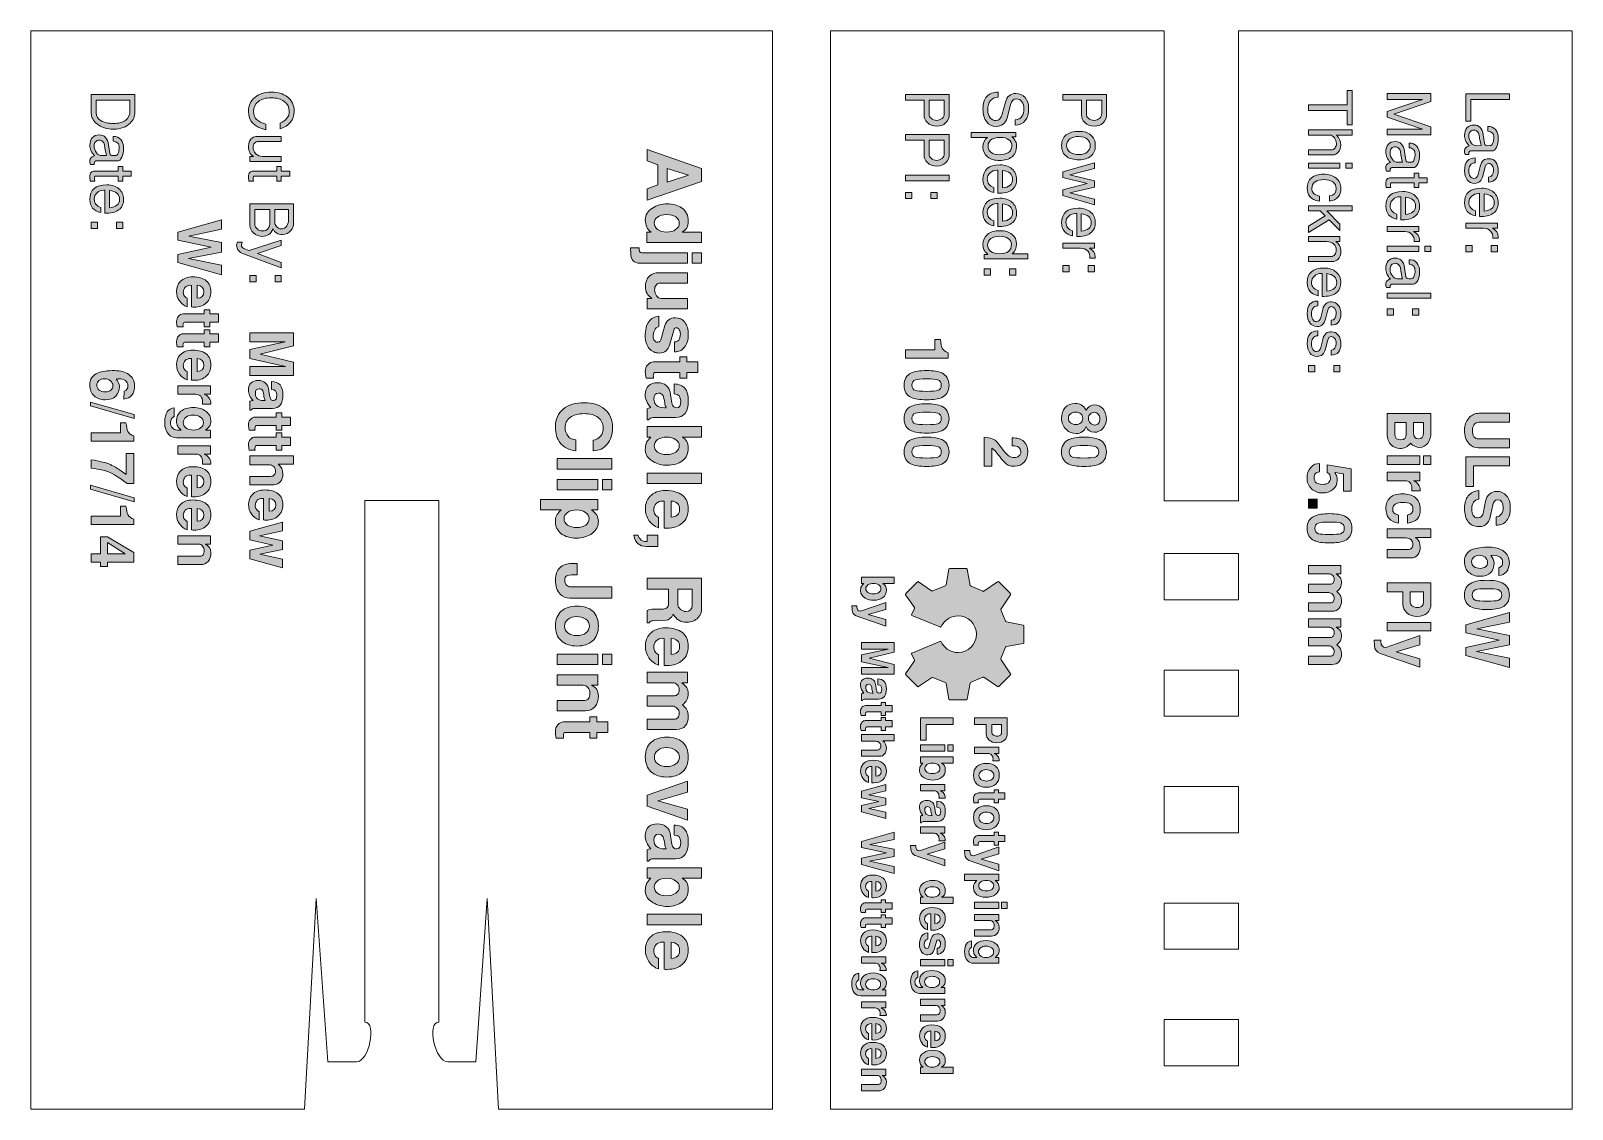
# Model space of a CAD drawing. Header units: inches. Extents: x 0.89 to 5.18, y -3.56 to -0.56.
import ezdxf

# ---------------------------------------------------------------- set-up
doc = ezdxf.new("R2010")
doc.units = ezdxf.units.IN
doc.header["$MEASUREMENT"] = 0
doc.layers.add('Layer 1', color=7, linetype='Continuous')

# ---------------------------------------------------------------- blocks, each defined once
blk = doc.blocks.new('block 3')
at = {"layer": 'Layer 1', "true_color": 0xed1f24}
h = blk.add_hatch(color=240, dxfattribs=at)
h.dxf.hatch_style = 2
h.paths.add_polyline_path([(4.6652, -0.8446), (4.6652, -0.8286), (4.7632, -0.8286), (4.6652, -0.7954), (4.6652, -0.7794), (4.7637, -0.7462), (4.6652, -0.7462), (4.6652, -0.7302), (4.7867, -0.7302), (4.7867, -0.7524), (4.6832, -0.7874), (4.7867, -0.8224), (4.7867, -0.8446)])
h = blk.add_hatch(color=240, dxfattribs=at)
h.dxf.hatch_style = 2
edge = h.paths.add_edge_path()
edge.add_spline(control_points=[(4.6628, -0.9457), (4.6619, -0.9423), (4.6614, -0.9387), (4.6614, -0.9349), (4.6614, -0.9319), (4.6627, -0.929), (4.6654, -0.9263), (4.6682, -0.9236), (4.671, -0.9221), (4.674, -0.9217), (4.6656, -0.9116), (4.6614, -0.9018), (4.6614, -0.8924), (4.6614, -0.8836), (4.6636, -0.8766), (4.6682, -0.8714), (4.6728, -0.8662), (4.6791, -0.8636), (4.6871, -0.8636), (4.7022, -0.8636), (4.711, -0.8726), (4.7135, -0.8907), (4.7135, -0.8907), (4.7168, -0.9152), (4.7168, -0.9152), (4.7174, -0.9191), (4.7205, -0.9211), (4.7263, -0.9211), (4.7312, -0.9211), (4.7341, -0.9209), (4.7348, -0.9206), (4.7372, -0.9196), (4.7391, -0.917), (4.7405, -0.9128), (4.742, -0.9087), (4.7427, -0.9039), (4.7427, -0.8986), (4.7427, -0.8931), (4.7414, -0.8889), (4.7389, -0.8861), (4.7364, -0.8833), (4.7323, -0.8814), (4.7265, -0.8805), (4.7265, -0.8805), (4.7265, -0.8679), (4.7265, -0.8679), (4.7352, -0.8671), (4.7421, -0.8699), (4.7474, -0.8762), (4.7526, -0.8826), (4.7552, -0.8908), (4.7552, -0.9009), (4.7552, -0.9107), (4.7535, -0.9189), (4.75, -0.9257), (4.7466, -0.9325), (4.7424, -0.9359), (4.7375, -0.9359), (4.7375, -0.9359), (4.6784, -0.9359), (4.6784, -0.9359), (4.6771, -0.9359), (4.676, -0.9365), (4.675, -0.9376), (4.674, -0.9388), (4.6734, -0.9401), (4.6732, -0.9416), (4.6731, -0.9427), (4.6731, -0.9441), (4.6732, -0.9457), (4.6732, -0.9457), (4.6628, -0.9457), (4.6628, -0.9457)], knot_values=[0, 0, 0, 0, 1, 1, 1, 2, 2, 2, 3, 3, 3, 4, 4, 4, 5, 5, 5, 6, 6, 6, 7, 7, 7, 8, 8, 8, 9, 9, 9, 10, 10, 10, 11, 11, 11, 12, 12, 12, 13, 13, 13, 14, 14, 14, 15, 15, 15, 16, 16, 16, 17, 17, 17, 18, 18, 18, 19, 19, 19, 20, 20, 20, 21, 21, 21, 22, 22, 22, 23, 23, 23, 24, 24, 24, 24], degree=3, periodic=1)
edge = h.paths.add_edge_path()
edge.add_spline(control_points=[(4.6941, -0.9211), (4.6941, -0.9211), (4.7077, -0.9209), (4.7077, -0.9209), (4.7058, -0.9142), (4.7038, -0.9041), (4.7018, -0.8907), (4.7012, -0.8872), (4.6994, -0.8842), (4.6966, -0.8817), (4.6938, -0.8792), (4.6907, -0.8779), (4.6873, -0.8779), (4.6832, -0.8779), (4.6799, -0.8794), (4.6772, -0.8823), (4.6745, -0.8853), (4.6732, -0.8891), (4.6732, -0.8937), (4.6732, -0.9012), (4.6753, -0.9076), (4.6796, -0.9131), (4.6838, -0.9185), (4.6887, -0.9212), (4.6941, -0.9211)], knot_values=[0, 0, 0, 0, 1, 1, 1, 2, 2, 2, 3, 3, 3, 4, 4, 4, 5, 5, 5, 6, 6, 6, 7, 7, 7, 8, 8, 8, 8], degree=3, periodic=1)
h = blk.add_hatch(color=240, dxfattribs=at)
h.dxf.hatch_style = 2
edge = h.paths.add_edge_path()
edge.add_spline(control_points=[(4.6624, -0.9917), (4.6616, -0.9876), (4.6612, -0.9836), (4.6612, -0.9797), (4.6612, -0.9748), (4.6626, -0.9709), (4.6654, -0.9679), (4.6678, -0.9652), (4.6706, -0.9639), (4.6739, -0.9639), (4.6739, -0.9639), (4.7399, -0.9639), (4.7399, -0.9639), (4.7399, -0.9639), (4.7399, -0.9517), (4.7399, -0.9517), (4.7399, -0.9517), (4.7527, -0.9517), (4.7527, -0.9517), (4.7527, -0.9517), (4.7527, -0.9639), (4.7527, -0.9639), (4.7527, -0.9639), (4.7764, -0.9639), (4.7764, -0.9639), (4.7764, -0.9639), (4.7764, -0.9779), (4.7764, -0.9779), (4.7764, -0.9779), (4.7527, -0.9779), (4.7527, -0.9779), (4.7527, -0.9779), (4.7527, -0.9917), (4.7527, -0.9917), (4.7527, -0.9917), (4.7399, -0.9917), (4.7399, -0.9917), (4.7399, -0.9917), (4.7399, -0.9779), (4.7399, -0.9779), (4.7399, -0.9779), (4.6782, -0.9779), (4.6782, -0.9779), (4.6754, -0.9779), (4.674, -0.9799), (4.674, -0.9841), (4.674, -0.9857), (4.6743, -0.9883), (4.6749, -0.9917), (4.6749, -0.9917), (4.6624, -0.9917), (4.6624, -0.9917)], knot_values=[0, 0, 0, 0, 1, 1, 1, 2, 2, 2, 3, 3, 3, 4, 4, 4, 5, 5, 5, 6, 6, 6, 7, 7, 7, 8, 8, 8, 9, 9, 9, 10, 10, 10, 11, 11, 11, 12, 12, 12, 13, 13, 13, 14, 14, 14, 15, 15, 15, 16, 16, 16, 17, 17, 17, 17], degree=3, periodic=1)
h = blk.add_hatch(color=240, dxfattribs=at)
h.dxf.hatch_style = 2
edge = h.paths.add_edge_path()
edge.add_spline(control_points=[(4.7085, -1.0812), (4.7064, -1.0812), (4.7047, -1.0812), (4.7034, -1.0811), (4.7034, -1.0811), (4.7034, -1.0174), (4.7034, -1.0174), (4.7026, -1.0173), (4.7015, -1.0172), (4.7, -1.0172), (4.693, -1.0172), (4.6869, -1.0196), (4.6815, -1.0245), (4.6762, -1.0293), (4.6735, -1.035), (4.6735, -1.0417), (4.6735, -1.0532), (4.6796, -1.061), (4.6919, -1.0651), (4.6919, -1.0651), (4.6919, -1.0794), (4.6919, -1.0794), (4.6716, -1.0747), (4.6615, -1.0627), (4.6615, -1.0432), (4.6615, -1.016), (4.6773, -1.0024), (4.7089, -1.0024), (4.7224, -1.0024), (4.7335, -1.0061), (4.7422, -1.0136), (4.7509, -1.021), (4.7552, -1.0306), (4.7552, -1.0422), (4.7552, -1.0537), (4.7516, -1.0628), (4.7445, -1.0696), (4.7364, -1.0772), (4.7244, -1.0811), (4.7085, -1.0812)], knot_values=[0, 0, 0, 0, 1, 1, 1, 2, 2, 2, 3, 3, 3, 4, 4, 4, 5, 5, 5, 6, 6, 6, 7, 7, 7, 8, 8, 8, 9, 9, 9, 10, 10, 10, 11, 11, 11, 12, 12, 12, 13, 13, 13, 13], degree=3, periodic=1)
edge = h.paths.add_edge_path()
edge.add_spline(control_points=[(4.7157, -1.0664), (4.7345, -1.0646), (4.7439, -1.0567), (4.7439, -1.0428), (4.7439, -1.0283), (4.7345, -1.02), (4.7157, -1.0179), (4.7157, -1.0179), (4.7157, -1.0664), (4.7157, -1.0664)], knot_values=[0, 0, 0, 0, 1, 1, 1, 2, 2, 2, 3, 3, 3, 3], degree=3, periodic=1)
h = blk.add_hatch(color=240, dxfattribs=at)
h.dxf.hatch_style = 2
edge = h.paths.add_edge_path()
edge.add_spline(control_points=[(4.7404, -1.1417), (4.7404, -1.1332), (4.7382, -1.1264), (4.734, -1.1216), (4.7294, -1.1163), (4.7228, -1.1137), (4.7142, -1.1137), (4.7142, -1.1137), (4.6652, -1.1137), (4.6652, -1.1137), (4.6652, -1.1137), (4.6652, -1.0997), (4.6652, -1.0997), (4.6652, -1.0997), (4.7527, -1.0997), (4.7527, -1.0997), (4.7527, -1.0997), (4.7527, -1.1137), (4.7527, -1.1137), (4.7527, -1.1137), (4.7387, -1.1137), (4.7387, -1.1137), (4.7497, -1.1193), (4.7552, -1.1273), (4.7552, -1.1377), (4.7552, -1.1386), (4.7551, -1.1399), (4.7549, -1.1417), (4.7549, -1.1417), (4.7404, -1.1417), (4.7404, -1.1417)], knot_values=[0, 0, 0, 0, 1, 1, 1, 2, 2, 2, 3, 3, 3, 4, 4, 4, 5, 5, 5, 6, 6, 6, 7, 7, 7, 8, 8, 8, 9, 9, 9, 10, 10, 10, 10], degree=3, periodic=1)
h = blk.add_hatch(color=240, dxfattribs=at)
h.dxf.hatch_style = 2
h.paths.add_polyline_path([(4.6652, -1.1689), (4.6652, -1.1549), (4.7527, -1.1549), (4.7527, -1.1689)])
h.paths.add_polyline_path([(4.7694, -1.1689), (4.7694, -1.1549), (4.7867, -1.1549), (4.7867, -1.1689)])
h = blk.add_hatch(color=240, dxfattribs=at)
h.dxf.hatch_style = 2
edge = h.paths.add_edge_path()
edge.add_spline(control_points=[(4.6628, -1.2699), (4.6619, -1.2664), (4.6614, -1.2628), (4.6614, -1.2591), (4.6614, -1.256), (4.6627, -1.2532), (4.6654, -1.2505), (4.6682, -1.2477), (4.671, -1.2462), (4.674, -1.2459), (4.6656, -1.2358), (4.6614, -1.226), (4.6614, -1.2166), (4.6614, -1.2078), (4.6636, -1.2008), (4.6682, -1.1955), (4.6728, -1.1903), (4.6791, -1.1877), (4.6871, -1.1877), (4.7022, -1.1877), (4.711, -1.1968), (4.7135, -1.2148), (4.7135, -1.2148), (4.7168, -1.2394), (4.7168, -1.2394), (4.7174, -1.2433), (4.7205, -1.2452), (4.7263, -1.2452), (4.7312, -1.2452), (4.7341, -1.245), (4.7348, -1.2447), (4.7372, -1.2437), (4.7391, -1.2411), (4.7405, -1.237), (4.742, -1.2328), (4.7427, -1.2281), (4.7427, -1.2228), (4.7427, -1.2173), (4.7414, -1.2131), (4.7389, -1.2102), (4.7364, -1.2074), (4.7323, -1.2056), (4.7265, -1.2047), (4.7265, -1.2047), (4.7265, -1.1921), (4.7265, -1.1921), (4.7352, -1.1913), (4.7421, -1.1941), (4.7474, -1.2004), (4.7526, -1.2067), (4.7552, -1.2149), (4.7552, -1.2251), (4.7552, -1.2348), (4.7535, -1.2431), (4.75, -1.2499), (4.7466, -1.2567), (4.7424, -1.2601), (4.7375, -1.2601), (4.7375, -1.2601), (4.6784, -1.2601), (4.6784, -1.2601), (4.6771, -1.2601), (4.676, -1.2606), (4.675, -1.2618), (4.674, -1.263), (4.6734, -1.2643), (4.6732, -1.2657), (4.6731, -1.2668), (4.6731, -1.2682), (4.6732, -1.2699), (4.6732, -1.2699), (4.6628, -1.2699), (4.6628, -1.2699)], knot_values=[0, 0, 0, 0, 1, 1, 1, 2, 2, 2, 3, 3, 3, 4, 4, 4, 5, 5, 5, 6, 6, 6, 7, 7, 7, 8, 8, 8, 9, 9, 9, 10, 10, 10, 11, 11, 11, 12, 12, 12, 13, 13, 13, 14, 14, 14, 15, 15, 15, 16, 16, 16, 17, 17, 17, 18, 18, 18, 19, 19, 19, 20, 20, 20, 21, 21, 21, 22, 22, 22, 23, 23, 23, 24, 24, 24, 24], degree=3, periodic=1)
edge = h.paths.add_edge_path()
edge.add_spline(control_points=[(4.6941, -1.2452), (4.6941, -1.2452), (4.7077, -1.2451), (4.7077, -1.2451), (4.7058, -1.2383), (4.7038, -1.2283), (4.7018, -1.2149), (4.7012, -1.2114), (4.6994, -1.2084), (4.6966, -1.2058), (4.6938, -1.2033), (4.6907, -1.2021), (4.6873, -1.2021), (4.6832, -1.2021), (4.6799, -1.2035), (4.6772, -1.2065), (4.6745, -1.2095), (4.6732, -1.2133), (4.6732, -1.2179), (4.6732, -1.2253), (4.6753, -1.2318), (4.6796, -1.2372), (4.6838, -1.2427), (4.6887, -1.2453), (4.6941, -1.2452)], knot_values=[0, 0, 0, 0, 1, 1, 1, 2, 2, 2, 3, 3, 3, 4, 4, 4, 5, 5, 5, 6, 6, 6, 7, 7, 7, 8, 8, 8, 8], degree=3, periodic=1)
h = blk.add_hatch(color=240, dxfattribs=at)
h.dxf.hatch_style = 2
h.paths.add_polyline_path([(4.6652, -1.2989), (4.6652, -1.2849), (4.7867, -1.2849), (4.7867, -1.2989)])
h = blk.add_hatch(color=240, dxfattribs=at)
h.dxf.hatch_style = 2
h.paths.add_polyline_path([(4.6652, -1.346), (4.6652, -1.3287), (4.6825, -1.3287), (4.6825, -1.346)])
h.paths.add_polyline_path([(4.7354, -1.346), (4.7354, -1.3287), (4.7527, -1.3287), (4.7527, -1.346)])
at = {"layer": 'Layer 1', "lineweight": 0}
for points in [[(4.6652, -0.8446), (4.6652, -0.8286), (4.7632, -0.8286), (4.6652, -0.7954), (4.6652, -0.7794), (4.7637, -0.7462), (4.6652, -0.7462), (4.6652, -0.7302), (4.7867, -0.7302), (4.7867, -0.7524), (4.6832, -0.7874), (4.7867, -0.8224), (4.7867, -0.8446), (4.6652, -0.8446)], [(4.6652, -1.1689), (4.6652, -1.1549), (4.7527, -1.1549), (4.7527, -1.1689), (4.6652, -1.1689)], [(4.7694, -1.1689), (4.7694, -1.1549), (4.7867, -1.1549), (4.7867, -1.1689), (4.7694, -1.1689)], [(4.6652, -1.2989), (4.6652, -1.2849), (4.7867, -1.2849), (4.7867, -1.2989), (4.6652, -1.2989)], [(4.6652, -1.346), (4.6652, -1.3287), (4.6825, -1.3287), (4.6825, -1.346), (4.6652, -1.346)], [(4.7354, -1.346), (4.7354, -1.3287), (4.7527, -1.3287), (4.7527, -1.346), (4.7354, -1.346)]]:
    blk.add_lwpolyline(points, dxfattribs=at)
for points, knots in [([(4.6628, -0.9457), (4.6619, -0.9423), (4.6614, -0.9387), (4.6614, -0.9349), (4.6614, -0.9319), (4.6627, -0.929), (4.6654, -0.9263), (4.6682, -0.9236), (4.671, -0.9221), (4.674, -0.9217), (4.6656, -0.9116), (4.6614, -0.9018), (4.6614, -0.8924), (4.6614, -0.8836), (4.6636, -0.8766), (4.6682, -0.8714), (4.6728, -0.8662), (4.6791, -0.8636), (4.6871, -0.8636), (4.7022, -0.8636), (4.711, -0.8726), (4.7135, -0.8907), (4.7135, -0.8907), (4.7168, -0.9152), (4.7168, -0.9152), (4.7174, -0.9191), (4.7205, -0.9211), (4.7263, -0.9211), (4.7312, -0.9211), (4.7341, -0.9209), (4.7348, -0.9206), (4.7372, -0.9196), (4.7391, -0.917), (4.7405, -0.9128), (4.742, -0.9087), (4.7427, -0.9039), (4.7427, -0.8986), (4.7427, -0.8931), (4.7414, -0.8889), (4.7389, -0.8861), (4.7364, -0.8833), (4.7323, -0.8814), (4.7265, -0.8805), (4.7265, -0.8805), (4.7265, -0.8679), (4.7265, -0.8679), (4.7352, -0.8671), (4.7421, -0.8699), (4.7474, -0.8762), (4.7526, -0.8826), (4.7552, -0.8908), (4.7552, -0.9009), (4.7552, -0.9107), (4.7535, -0.9189), (4.75, -0.9257), (4.7466, -0.9325), (4.7424, -0.9359), (4.7375, -0.9359), (4.7375, -0.9359), (4.6784, -0.9359), (4.6784, -0.9359), (4.6771, -0.9359), (4.676, -0.9365), (4.675, -0.9376), (4.674, -0.9388), (4.6734, -0.9401), (4.6732, -0.9416), (4.6731, -0.9427), (4.6731, -0.9441), (4.6732, -0.9457), (4.6732, -0.9457), (4.6628, -0.9457), (4.6628, -0.9457)], [0, 0, 0, 0, 1, 1, 1, 2, 2, 2, 3, 3, 3, 4, 4, 4, 5, 5, 5, 6, 6, 6, 7, 7, 7, 8, 8, 8, 9, 9, 9, 10, 10, 10, 11, 11, 11, 12, 12, 12, 13, 13, 13, 14, 14, 14, 15, 15, 15, 16, 16, 16, 17, 17, 17, 18, 18, 18, 19, 19, 19, 20, 20, 20, 21, 21, 21, 22, 22, 22, 23, 23, 23, 24, 24, 24, 24]), ([(4.6941, -0.9211), (4.6941, -0.9211), (4.7077, -0.9209), (4.7077, -0.9209), (4.7058, -0.9142), (4.7038, -0.9041), (4.7018, -0.8907), (4.7012, -0.8872), (4.6994, -0.8842), (4.6966, -0.8817), (4.6938, -0.8792), (4.6907, -0.8779), (4.6873, -0.8779), (4.6832, -0.8779), (4.6799, -0.8794), (4.6772, -0.8823), (4.6745, -0.8853), (4.6732, -0.8891), (4.6732, -0.8937), (4.6732, -0.9012), (4.6753, -0.9076), (4.6796, -0.9131), (4.6838, -0.9185), (4.6887, -0.9212), (4.6941, -0.9211)], [0, 0, 0, 0, 1, 1, 1, 2, 2, 2, 3, 3, 3, 4, 4, 4, 5, 5, 5, 6, 6, 6, 7, 7, 7, 8, 8, 8, 8]), ([(4.6624, -0.9917), (4.6616, -0.9876), (4.6612, -0.9836), (4.6612, -0.9797), (4.6612, -0.9748), (4.6626, -0.9709), (4.6654, -0.9679), (4.6678, -0.9652), (4.6706, -0.9639), (4.6739, -0.9639), (4.6739, -0.9639), (4.7399, -0.9639), (4.7399, -0.9639), (4.7399, -0.9639), (4.7399, -0.9517), (4.7399, -0.9517), (4.7399, -0.9517), (4.7527, -0.9517), (4.7527, -0.9517), (4.7527, -0.9517), (4.7527, -0.9639), (4.7527, -0.9639), (4.7527, -0.9639), (4.7764, -0.9639), (4.7764, -0.9639), (4.7764, -0.9639), (4.7764, -0.9779), (4.7764, -0.9779), (4.7764, -0.9779), (4.7527, -0.9779), (4.7527, -0.9779), (4.7527, -0.9779), (4.7527, -0.9917), (4.7527, -0.9917), (4.7527, -0.9917), (4.7399, -0.9917), (4.7399, -0.9917), (4.7399, -0.9917), (4.7399, -0.9779), (4.7399, -0.9779), (4.7399, -0.9779), (4.6782, -0.9779), (4.6782, -0.9779), (4.6754, -0.9779), (4.674, -0.9799), (4.674, -0.9841), (4.674, -0.9857), (4.6743, -0.9883), (4.6749, -0.9917), (4.6749, -0.9917), (4.6624, -0.9917), (4.6624, -0.9917)], [0, 0, 0, 0, 1, 1, 1, 2, 2, 2, 3, 3, 3, 4, 4, 4, 5, 5, 5, 6, 6, 6, 7, 7, 7, 8, 8, 8, 9, 9, 9, 10, 10, 10, 11, 11, 11, 12, 12, 12, 13, 13, 13, 14, 14, 14, 15, 15, 15, 16, 16, 16, 17, 17, 17, 17]), ([(4.7085, -1.0812), (4.7064, -1.0812), (4.7047, -1.0812), (4.7034, -1.0811), (4.7034, -1.0811), (4.7034, -1.0174), (4.7034, -1.0174), (4.7026, -1.0173), (4.7015, -1.0172), (4.7, -1.0172), (4.693, -1.0172), (4.6869, -1.0196), (4.6815, -1.0245), (4.6762, -1.0293), (4.6735, -1.035), (4.6735, -1.0417), (4.6735, -1.0532), (4.6796, -1.061), (4.6919, -1.0651), (4.6919, -1.0651), (4.6919, -1.0794), (4.6919, -1.0794), (4.6716, -1.0747), (4.6615, -1.0627), (4.6615, -1.0432), (4.6615, -1.016), (4.6773, -1.0024), (4.7089, -1.0024), (4.7224, -1.0024), (4.7335, -1.0061), (4.7422, -1.0136), (4.7509, -1.021), (4.7552, -1.0306), (4.7552, -1.0422), (4.7552, -1.0537), (4.7516, -1.0628), (4.7445, -1.0696), (4.7364, -1.0772), (4.7244, -1.0811), (4.7085, -1.0812)], [0, 0, 0, 0, 1, 1, 1, 2, 2, 2, 3, 3, 3, 4, 4, 4, 5, 5, 5, 6, 6, 6, 7, 7, 7, 8, 8, 8, 9, 9, 9, 10, 10, 10, 11, 11, 11, 12, 12, 12, 13, 13, 13, 13]), ([(4.7157, -1.0664), (4.7345, -1.0646), (4.7439, -1.0567), (4.7439, -1.0428), (4.7439, -1.0283), (4.7345, -1.02), (4.7157, -1.0179), (4.7157, -1.0179), (4.7157, -1.0664), (4.7157, -1.0664)], [0, 0, 0, 0, 1, 1, 1, 2, 2, 2, 3, 3, 3, 3]), ([(4.7404, -1.1417), (4.7404, -1.1332), (4.7382, -1.1264), (4.734, -1.1216), (4.7294, -1.1163), (4.7228, -1.1137), (4.7142, -1.1137), (4.7142, -1.1137), (4.6652, -1.1137), (4.6652, -1.1137), (4.6652, -1.1137), (4.6652, -1.0997), (4.6652, -1.0997), (4.6652, -1.0997), (4.7527, -1.0997), (4.7527, -1.0997), (4.7527, -1.0997), (4.7527, -1.1137), (4.7527, -1.1137), (4.7527, -1.1137), (4.7387, -1.1137), (4.7387, -1.1137), (4.7497, -1.1193), (4.7552, -1.1273), (4.7552, -1.1377), (4.7552, -1.1386), (4.7551, -1.1399), (4.7549, -1.1417), (4.7549, -1.1417), (4.7404, -1.1417), (4.7404, -1.1417)], [0, 0, 0, 0, 1, 1, 1, 2, 2, 2, 3, 3, 3, 4, 4, 4, 5, 5, 5, 6, 6, 6, 7, 7, 7, 8, 8, 8, 9, 9, 9, 10, 10, 10, 10]), ([(4.6628, -1.2699), (4.6619, -1.2664), (4.6614, -1.2628), (4.6614, -1.2591), (4.6614, -1.256), (4.6627, -1.2532), (4.6654, -1.2505), (4.6682, -1.2477), (4.671, -1.2462), (4.674, -1.2459), (4.6656, -1.2358), (4.6614, -1.226), (4.6614, -1.2166), (4.6614, -1.2078), (4.6636, -1.2008), (4.6682, -1.1955), (4.6728, -1.1903), (4.6791, -1.1877), (4.6871, -1.1877), (4.7022, -1.1877), (4.711, -1.1968), (4.7135, -1.2148), (4.7135, -1.2148), (4.7168, -1.2394), (4.7168, -1.2394), (4.7174, -1.2433), (4.7205, -1.2452), (4.7263, -1.2452), (4.7312, -1.2452), (4.7341, -1.245), (4.7348, -1.2447), (4.7372, -1.2437), (4.7391, -1.2411), (4.7405, -1.237), (4.742, -1.2328), (4.7427, -1.2281), (4.7427, -1.2228), (4.7427, -1.2173), (4.7414, -1.2131), (4.7389, -1.2102), (4.7364, -1.2074), (4.7323, -1.2056), (4.7265, -1.2047), (4.7265, -1.2047), (4.7265, -1.1921), (4.7265, -1.1921), (4.7352, -1.1913), (4.7421, -1.1941), (4.7474, -1.2004), (4.7526, -1.2067), (4.7552, -1.2149), (4.7552, -1.2251), (4.7552, -1.2348), (4.7535, -1.2431), (4.75, -1.2499), (4.7466, -1.2567), (4.7424, -1.2601), (4.7375, -1.2601), (4.7375, -1.2601), (4.6784, -1.2601), (4.6784, -1.2601), (4.6771, -1.2601), (4.676, -1.2606), (4.675, -1.2618), (4.674, -1.263), (4.6734, -1.2643), (4.6732, -1.2657), (4.6731, -1.2668), (4.6731, -1.2682), (4.6732, -1.2699), (4.6732, -1.2699), (4.6628, -1.2699), (4.6628, -1.2699)], [0, 0, 0, 0, 1, 1, 1, 2, 2, 2, 3, 3, 3, 4, 4, 4, 5, 5, 5, 6, 6, 6, 7, 7, 7, 8, 8, 8, 9, 9, 9, 10, 10, 10, 11, 11, 11, 12, 12, 12, 13, 13, 13, 14, 14, 14, 15, 15, 15, 16, 16, 16, 17, 17, 17, 18, 18, 18, 19, 19, 19, 20, 20, 20, 21, 21, 21, 22, 22, 22, 23, 23, 23, 24, 24, 24, 24]), ([(4.6941, -1.2452), (4.6941, -1.2452), (4.7077, -1.2451), (4.7077, -1.2451), (4.7058, -1.2383), (4.7038, -1.2283), (4.7018, -1.2149), (4.7012, -1.2114), (4.6994, -1.2084), (4.6966, -1.2058), (4.6938, -1.2033), (4.6907, -1.2021), (4.6873, -1.2021), (4.6832, -1.2021), (4.6799, -1.2035), (4.6772, -1.2065), (4.6745, -1.2095), (4.6732, -1.2133), (4.6732, -1.2179), (4.6732, -1.2253), (4.6753, -1.2318), (4.6796, -1.2372), (4.6838, -1.2427), (4.6887, -1.2453), (4.6941, -1.2452)], [0, 0, 0, 0, 1, 1, 1, 2, 2, 2, 3, 3, 3, 4, 4, 4, 5, 5, 5, 6, 6, 6, 7, 7, 7, 8, 8, 8, 8])]:
    blk.add_open_spline(points, degree=3, knots=knots, dxfattribs=at)
blk = doc.blocks.new('block 4')
at = {"layer": 'Layer 1', "true_color": 0xed1f24}
h = blk.add_hatch(color=240, dxfattribs=at)
h.dxf.hatch_style = 2
edge = h.paths.add_edge_path()
edge.add_spline(control_points=[(4.7004, -1.7173), (4.6907, -1.7173), (4.6826, -1.714), (4.6762, -1.7075), (4.6689, -1.7), (4.6652, -1.6896), (4.6652, -1.6763), (4.6652, -1.6763), (4.6652, -1.6201), (4.6652, -1.6201), (4.6652, -1.6201), (4.7867, -1.6201), (4.7867, -1.6201), (4.7867, -1.6201), (4.7867, -1.6728), (4.7867, -1.6728), (4.7867, -1.6845), (4.7839, -1.6943), (4.7782, -1.7022), (4.7725, -1.7102), (4.7648, -1.7141), (4.755, -1.7141), (4.7457, -1.7141), (4.7374, -1.7103), (4.73, -1.7026), (4.7222, -1.7124), (4.7124, -1.7173), (4.7004, -1.7173)], knot_values=[0, 0, 0, 0, 1, 1, 1, 2, 2, 2, 3, 3, 3, 4, 4, 4, 5, 5, 5, 6, 6, 6, 7, 7, 7, 8, 8, 8, 9, 9, 9, 9], degree=3, periodic=1)
edge = h.paths.add_edge_path()
edge.add_spline(control_points=[(4.7032, -1.6935), (4.7127, -1.6935), (4.7175, -1.688), (4.7175, -1.6771), (4.7175, -1.6771), (4.7175, -1.6451), (4.7175, -1.6451), (4.7175, -1.6451), (4.686, -1.6451), (4.686, -1.6451), (4.686, -1.6451), (4.686, -1.6771), (4.686, -1.6771), (4.686, -1.688), (4.6918, -1.6935), (4.7032, -1.6935)], knot_values=[0, 0, 0, 0, 1, 1, 1, 2, 2, 2, 3, 3, 3, 4, 4, 4, 5, 5, 5, 5], degree=3, periodic=1)
edge = h.paths.add_edge_path()
edge.add_spline(control_points=[(4.7524, -1.6903), (4.7613, -1.6903), (4.7657, -1.6851), (4.7657, -1.6748), (4.7657, -1.6748), (4.7657, -1.6451), (4.7657, -1.6451), (4.7657, -1.6451), (4.7382, -1.6451), (4.7382, -1.6451), (4.7382, -1.6451), (4.7382, -1.6741), (4.7382, -1.6741), (4.7382, -1.6849), (4.7429, -1.6903), (4.7524, -1.6903)], knot_values=[0, 0, 0, 0, 1, 1, 1, 2, 2, 2, 3, 3, 3, 4, 4, 4, 5, 5, 5, 5], degree=3, periodic=1)
h = blk.add_hatch(color=240, dxfattribs=at)
h.dxf.hatch_style = 2
h.paths.add_polyline_path([(4.6652, -1.7615), (4.6652, -1.7381), (4.7555, -1.7381), (4.7555, -1.7615)])
h.paths.add_polyline_path([(4.7659, -1.7615), (4.7659, -1.7381), (4.7867, -1.7381), (4.7867, -1.7615)])
h = blk.add_hatch(color=240, dxfattribs=at)
h.dxf.hatch_style = 2
edge = h.paths.add_edge_path()
edge.add_spline(control_points=[(4.7334, -1.8348), (4.7337, -1.8317), (4.7339, -1.8294), (4.7339, -1.828), (4.7339, -1.8214), (4.7321, -1.8163), (4.7286, -1.8126), (4.7251, -1.8088), (4.7207, -1.807), (4.7154, -1.807), (4.7154, -1.807), (4.6652, -1.807), (4.6652, -1.807), (4.6652, -1.807), (4.6652, -1.7836), (4.6652, -1.7836), (4.6652, -1.7836), (4.7555, -1.7836), (4.7555, -1.7836), (4.7555, -1.7836), (4.7555, -1.807), (4.7555, -1.807), (4.7555, -1.807), (4.738, -1.807), (4.738, -1.807), (4.7434, -1.8086), (4.7479, -1.812), (4.7515, -1.817), (4.7552, -1.822), (4.757, -1.827), (4.757, -1.832), (4.757, -1.8325), (4.7569, -1.8335), (4.7567, -1.8348), (4.7567, -1.8348), (4.7334, -1.8348), (4.7334, -1.8348)], knot_values=[0, 0, 0, 0, 1, 1, 1, 2, 2, 2, 3, 3, 3, 4, 4, 4, 5, 5, 5, 6, 6, 6, 7, 7, 7, 8, 8, 8, 9, 9, 9, 10, 10, 10, 11, 11, 11, 12, 12, 12, 12], degree=3, periodic=1)
h = blk.add_hatch(color=240, dxfattribs=at)
h.dxf.hatch_style = 2
edge = h.paths.add_edge_path()
edge.add_spline(control_points=[(4.6967, -1.9255), (4.6733, -1.9206), (4.6615, -1.907), (4.6615, -1.8846), (4.6615, -1.8714), (4.6654, -1.8613), (4.6733, -1.8541), (4.6811, -1.847), (4.6926, -1.8435), (4.7079, -1.8435), (4.7223, -1.8435), (4.7338, -1.8467), (4.7424, -1.8531), (4.7521, -1.8605), (4.757, -1.8715), (4.757, -1.8863), (4.757, -1.8988), (4.7541, -1.908), (4.7482, -1.914), (4.743, -1.9193), (4.7342, -1.9231), (4.7219, -1.9255), (4.7219, -1.9255), (4.7219, -1.9024), (4.7219, -1.9024), (4.7274, -1.9011), (4.7312, -1.8991), (4.7335, -1.8965), (4.7357, -1.8939), (4.7369, -1.89), (4.7369, -1.885), (4.7369, -1.8732), (4.7274, -1.8673), (4.7086, -1.8673), (4.6898, -1.8673), (4.6804, -1.8739), (4.6804, -1.887), (4.6804, -1.891), (4.6816, -1.8942), (4.684, -1.8965), (4.6865, -1.8988), (4.6907, -1.9008), (4.6967, -1.9026), (4.6967, -1.9026), (4.6967, -1.9255), (4.6967, -1.9255)], knot_values=[0, 0, 0, 0, 1, 1, 1, 2, 2, 2, 3, 3, 3, 4, 4, 4, 5, 5, 5, 6, 6, 6, 7, 7, 7, 8, 8, 8, 9, 9, 9, 10, 10, 10, 11, 11, 11, 12, 12, 12, 13, 13, 13, 14, 14, 14, 15, 15, 15, 15], degree=3, periodic=1)
h = blk.add_hatch(color=240, dxfattribs=at)
h.dxf.hatch_style = 2
edge = h.paths.add_edge_path()
edge.add_spline(control_points=[(4.6652, -2.0218), (4.6652, -2.0218), (4.6652, -1.9985), (4.6652, -1.9985), (4.6652, -1.9985), (4.7228, -1.9985), (4.7228, -1.9985), (4.7272, -1.9985), (4.7306, -1.9971), (4.7331, -1.9945), (4.7356, -1.9918), (4.7369, -1.9884), (4.7369, -1.9843), (4.7369, -1.9791), (4.7351, -1.9748), (4.7314, -1.9713), (4.7278, -1.9679), (4.7233, -1.9661), (4.7178, -1.9661), (4.7178, -1.9661), (4.6652, -1.9661), (4.6652, -1.9661), (4.6652, -1.9661), (4.6652, -1.9411), (4.6652, -1.9411), (4.6652, -1.9411), (4.7867, -1.9411), (4.7867, -1.9411), (4.7867, -1.9411), (4.7867, -1.9645), (4.7867, -1.9645), (4.7867, -1.9645), (4.7442, -1.9645), (4.7442, -1.9645), (4.7527, -1.9708), (4.757, -1.9801), (4.757, -1.9925), (4.757, -2.0006), (4.7549, -2.0074), (4.7505, -2.013), (4.7459, -2.0189), (4.7398, -2.0218), (4.7322, -2.0218), (4.7322, -2.0218), (4.6652, -2.0218), (4.6652, -2.0218)], knot_values=[0, 0, 0, 0, 1, 1, 1, 2, 2, 2, 3, 3, 3, 4, 4, 4, 5, 5, 5, 6, 6, 6, 7, 7, 7, 8, 8, 8, 9, 9, 9, 10, 10, 10, 11, 11, 11, 12, 12, 12, 13, 13, 13, 14, 14, 14, 15, 15, 15, 15], degree=3, periodic=1)
h = blk.add_hatch(color=240, dxfattribs=at)
h.dxf.hatch_style = 2
edge = h.paths.add_edge_path()
edge.add_spline(control_points=[(4.7479, -2.1843), (4.7366, -2.1843), (4.7273, -2.181), (4.7198, -2.1743), (4.7123, -2.1676), (4.7085, -2.16), (4.7085, -2.1513), (4.7085, -2.1513), (4.7085, -2.1165), (4.7085, -2.1165), (4.7085, -2.1165), (4.6652, -2.1165), (4.6652, -2.1165), (4.6652, -2.1165), (4.6652, -2.0915), (4.6652, -2.0915), (4.6652, -2.0915), (4.7867, -2.0915), (4.7867, -2.0915), (4.7867, -2.0915), (4.7867, -2.1486), (4.7867, -2.1486), (4.7867, -2.1604), (4.7833, -2.1693), (4.7764, -2.1753), (4.7695, -2.1813), (4.76, -2.1843), (4.7479, -2.1843)], knot_values=[0, 0, 0, 0, 1, 1, 1, 2, 2, 2, 3, 3, 3, 4, 4, 4, 5, 5, 5, 6, 6, 6, 7, 7, 7, 8, 8, 8, 9, 9, 9, 9], degree=3, periodic=1)
edge = h.paths.add_edge_path()
edge.add_spline(control_points=[(4.7494, -2.1601), (4.7544, -2.1601), (4.7584, -2.1588), (4.7614, -2.1561), (4.7644, -2.1535), (4.7659, -2.1498), (4.7659, -2.145), (4.7659, -2.145), (4.7659, -2.1165), (4.7659, -2.1165), (4.7659, -2.1165), (4.7294, -2.1165), (4.7294, -2.1165), (4.7294, -2.1165), (4.7294, -2.1456), (4.7294, -2.1456), (4.7294, -2.1496), (4.7315, -2.1531), (4.7359, -2.156), (4.7399, -2.1588), (4.7444, -2.1601), (4.7494, -2.1601)], knot_values=[0, 0, 0, 0, 1, 1, 1, 2, 2, 2, 3, 3, 3, 4, 4, 4, 5, 5, 5, 6, 6, 6, 7, 7, 7, 7], degree=3, periodic=1)
h = blk.add_hatch(color=240, dxfattribs=at)
h.dxf.hatch_style = 2
h.paths.add_polyline_path([(4.6652, -2.2246), (4.6652, -2.2013), (4.7867, -2.2013), (4.7867, -2.2246)])
h = blk.add_hatch(color=240, dxfattribs=at)
h.dxf.hatch_style = 2
edge = h.paths.add_edge_path()
edge.add_spline(control_points=[(4.7555, -2.3261), (4.7555, -2.3261), (4.6452, -2.2875), (4.6452, -2.2875), (4.6357, -2.2841), (4.6306, -2.2769), (4.6297, -2.2658), (4.6297, -2.2658), (4.6285, -2.2505), (4.6285, -2.2505), (4.6285, -2.2505), (4.6477, -2.2505), (4.6477, -2.2505), (4.6477, -2.2505), (4.6477, -2.254), (4.6477, -2.254), (4.6477, -2.2652), (4.6524, -2.2708), (4.6617, -2.2708), (4.6617, -2.2708), (4.7555, -2.238), (4.7555, -2.238), (4.7555, -2.238), (4.7555, -2.2638), (4.7555, -2.2638), (4.7555, -2.2638), (4.69, -2.2833), (4.69, -2.2833), (4.69, -2.2833), (4.7555, -2.3021), (4.7555, -2.3021), (4.7555, -2.3021), (4.7555, -2.3261), (4.7555, -2.3261)], knot_values=[0, 0, 0, 0, 1, 1, 1, 2, 2, 2, 3, 3, 3, 4, 4, 4, 5, 5, 5, 6, 6, 6, 7, 7, 7, 8, 8, 8, 9, 9, 9, 10, 10, 10, 11, 11, 11, 11], degree=3, periodic=1)
at = {"layer": 'Layer 1', "lineweight": 0}
for points in [[(4.6652, -1.7615), (4.6652, -1.7381), (4.7555, -1.7381), (4.7555, -1.7615), (4.6652, -1.7615)], [(4.7659, -1.7615), (4.7659, -1.7381), (4.7867, -1.7381), (4.7867, -1.7615), (4.7659, -1.7615)], [(4.6652, -2.2246), (4.6652, -2.2013), (4.7867, -2.2013), (4.7867, -2.2246), (4.6652, -2.2246)]]:
    blk.add_lwpolyline(points, dxfattribs=at)
for points, knots in [([(4.7004, -1.7173), (4.6907, -1.7173), (4.6826, -1.714), (4.6762, -1.7075), (4.6689, -1.7), (4.6652, -1.6896), (4.6652, -1.6763), (4.6652, -1.6763), (4.6652, -1.6201), (4.6652, -1.6201), (4.6652, -1.6201), (4.7867, -1.6201), (4.7867, -1.6201), (4.7867, -1.6201), (4.7867, -1.6728), (4.7867, -1.6728), (4.7867, -1.6845), (4.7839, -1.6943), (4.7782, -1.7022), (4.7725, -1.7102), (4.7648, -1.7141), (4.755, -1.7141), (4.7457, -1.7141), (4.7374, -1.7103), (4.73, -1.7026), (4.7222, -1.7124), (4.7124, -1.7173), (4.7004, -1.7173)], [0, 0, 0, 0, 1, 1, 1, 2, 2, 2, 3, 3, 3, 4, 4, 4, 5, 5, 5, 6, 6, 6, 7, 7, 7, 8, 8, 8, 9, 9, 9, 9]), ([(4.7032, -1.6935), (4.7127, -1.6935), (4.7175, -1.688), (4.7175, -1.6771), (4.7175, -1.6771), (4.7175, -1.6451), (4.7175, -1.6451), (4.7175, -1.6451), (4.686, -1.6451), (4.686, -1.6451), (4.686, -1.6451), (4.686, -1.6771), (4.686, -1.6771), (4.686, -1.688), (4.6918, -1.6935), (4.7032, -1.6935)], [0, 0, 0, 0, 1, 1, 1, 2, 2, 2, 3, 3, 3, 4, 4, 4, 5, 5, 5, 5]), ([(4.7524, -1.6903), (4.7613, -1.6903), (4.7657, -1.6851), (4.7657, -1.6748), (4.7657, -1.6748), (4.7657, -1.6451), (4.7657, -1.6451), (4.7657, -1.6451), (4.7382, -1.6451), (4.7382, -1.6451), (4.7382, -1.6451), (4.7382, -1.6741), (4.7382, -1.6741), (4.7382, -1.6849), (4.7429, -1.6903), (4.7524, -1.6903)], [0, 0, 0, 0, 1, 1, 1, 2, 2, 2, 3, 3, 3, 4, 4, 4, 5, 5, 5, 5]), ([(4.7334, -1.8348), (4.7337, -1.8317), (4.7339, -1.8294), (4.7339, -1.828), (4.7339, -1.8214), (4.7321, -1.8163), (4.7286, -1.8126), (4.7251, -1.8088), (4.7207, -1.807), (4.7154, -1.807), (4.7154, -1.807), (4.6652, -1.807), (4.6652, -1.807), (4.6652, -1.807), (4.6652, -1.7836), (4.6652, -1.7836), (4.6652, -1.7836), (4.7555, -1.7836), (4.7555, -1.7836), (4.7555, -1.7836), (4.7555, -1.807), (4.7555, -1.807), (4.7555, -1.807), (4.738, -1.807), (4.738, -1.807), (4.7434, -1.8086), (4.7479, -1.812), (4.7515, -1.817), (4.7552, -1.822), (4.757, -1.827), (4.757, -1.832), (4.757, -1.8325), (4.7569, -1.8335), (4.7567, -1.8348), (4.7567, -1.8348), (4.7334, -1.8348), (4.7334, -1.8348)], [0, 0, 0, 0, 1, 1, 1, 2, 2, 2, 3, 3, 3, 4, 4, 4, 5, 5, 5, 6, 6, 6, 7, 7, 7, 8, 8, 8, 9, 9, 9, 10, 10, 10, 11, 11, 11, 12, 12, 12, 12]), ([(4.6967, -1.9255), (4.6733, -1.9206), (4.6615, -1.907), (4.6615, -1.8846), (4.6615, -1.8714), (4.6654, -1.8613), (4.6733, -1.8541), (4.6811, -1.847), (4.6926, -1.8435), (4.7079, -1.8435), (4.7223, -1.8435), (4.7338, -1.8467), (4.7424, -1.8531), (4.7521, -1.8605), (4.757, -1.8715), (4.757, -1.8863), (4.757, -1.8988), (4.7541, -1.908), (4.7482, -1.914), (4.743, -1.9193), (4.7342, -1.9231), (4.7219, -1.9255), (4.7219, -1.9255), (4.7219, -1.9024), (4.7219, -1.9024), (4.7274, -1.9011), (4.7312, -1.8991), (4.7335, -1.8965), (4.7357, -1.8939), (4.7369, -1.89), (4.7369, -1.885), (4.7369, -1.8732), (4.7274, -1.8673), (4.7086, -1.8673), (4.6898, -1.8673), (4.6804, -1.8739), (4.6804, -1.887), (4.6804, -1.891), (4.6816, -1.8942), (4.684, -1.8965), (4.6865, -1.8988), (4.6907, -1.9008), (4.6967, -1.9026), (4.6967, -1.9026), (4.6967, -1.9255), (4.6967, -1.9255)], [0, 0, 0, 0, 1, 1, 1, 2, 2, 2, 3, 3, 3, 4, 4, 4, 5, 5, 5, 6, 6, 6, 7, 7, 7, 8, 8, 8, 9, 9, 9, 10, 10, 10, 11, 11, 11, 12, 12, 12, 13, 13, 13, 14, 14, 14, 15, 15, 15, 15]), ([(4.6652, -2.0218), (4.6652, -2.0218), (4.6652, -1.9985), (4.6652, -1.9985), (4.6652, -1.9985), (4.7228, -1.9985), (4.7228, -1.9985), (4.7272, -1.9985), (4.7306, -1.9971), (4.7331, -1.9945), (4.7356, -1.9918), (4.7369, -1.9884), (4.7369, -1.9843), (4.7369, -1.9791), (4.7351, -1.9748), (4.7314, -1.9713), (4.7278, -1.9679), (4.7233, -1.9661), (4.7178, -1.9661), (4.7178, -1.9661), (4.6652, -1.9661), (4.6652, -1.9661), (4.6652, -1.9661), (4.6652, -1.9411), (4.6652, -1.9411), (4.6652, -1.9411), (4.7867, -1.9411), (4.7867, -1.9411), (4.7867, -1.9411), (4.7867, -1.9645), (4.7867, -1.9645), (4.7867, -1.9645), (4.7442, -1.9645), (4.7442, -1.9645), (4.7527, -1.9708), (4.757, -1.9801), (4.757, -1.9925), (4.757, -2.0006), (4.7549, -2.0074), (4.7505, -2.013), (4.7459, -2.0189), (4.7398, -2.0218), (4.7322, -2.0218), (4.7322, -2.0218), (4.6652, -2.0218), (4.6652, -2.0218)], [0, 0, 0, 0, 1, 1, 1, 2, 2, 2, 3, 3, 3, 4, 4, 4, 5, 5, 5, 6, 6, 6, 7, 7, 7, 8, 8, 8, 9, 9, 9, 10, 10, 10, 11, 11, 11, 12, 12, 12, 13, 13, 13, 14, 14, 14, 15, 15, 15, 15]), ([(4.7479, -2.1843), (4.7366, -2.1843), (4.7273, -2.181), (4.7198, -2.1743), (4.7123, -2.1676), (4.7085, -2.16), (4.7085, -2.1513), (4.7085, -2.1513), (4.7085, -2.1165), (4.7085, -2.1165), (4.7085, -2.1165), (4.6652, -2.1165), (4.6652, -2.1165), (4.6652, -2.1165), (4.6652, -2.0915), (4.6652, -2.0915), (4.6652, -2.0915), (4.7867, -2.0915), (4.7867, -2.0915), (4.7867, -2.0915), (4.7867, -2.1486), (4.7867, -2.1486), (4.7867, -2.1604), (4.7833, -2.1693), (4.7764, -2.1753), (4.7695, -2.1813), (4.76, -2.1843), (4.7479, -2.1843)], [0, 0, 0, 0, 1, 1, 1, 2, 2, 2, 3, 3, 3, 4, 4, 4, 5, 5, 5, 6, 6, 6, 7, 7, 7, 8, 8, 8, 9, 9, 9, 9]), ([(4.7494, -2.1601), (4.7544, -2.1601), (4.7584, -2.1588), (4.7614, -2.1561), (4.7644, -2.1535), (4.7659, -2.1498), (4.7659, -2.145), (4.7659, -2.145), (4.7659, -2.1165), (4.7659, -2.1165), (4.7659, -2.1165), (4.7294, -2.1165), (4.7294, -2.1165), (4.7294, -2.1165), (4.7294, -2.1456), (4.7294, -2.1456), (4.7294, -2.1496), (4.7315, -2.1531), (4.7359, -2.156), (4.7399, -2.1588), (4.7444, -2.1601), (4.7494, -2.1601)], [0, 0, 0, 0, 1, 1, 1, 2, 2, 2, 3, 3, 3, 4, 4, 4, 5, 5, 5, 6, 6, 6, 7, 7, 7, 7]), ([(4.7555, -2.3261), (4.7555, -2.3261), (4.6452, -2.2875), (4.6452, -2.2875), (4.6357, -2.2841), (4.6306, -2.2769), (4.6297, -2.2658), (4.6297, -2.2658), (4.6285, -2.2505), (4.6285, -2.2505), (4.6285, -2.2505), (4.6477, -2.2505), (4.6477, -2.2505), (4.6477, -2.2505), (4.6477, -2.254), (4.6477, -2.254), (4.6477, -2.2652), (4.6524, -2.2708), (4.6617, -2.2708), (4.6617, -2.2708), (4.7555, -2.238), (4.7555, -2.238), (4.7555, -2.238), (4.7555, -2.2638), (4.7555, -2.2638), (4.7555, -2.2638), (4.69, -2.2833), (4.69, -2.2833), (4.69, -2.2833), (4.7555, -2.3021), (4.7555, -2.3021), (4.7555, -2.3021), (4.7555, -2.3261), (4.7555, -2.3261)], [0, 0, 0, 0, 1, 1, 1, 2, 2, 2, 3, 3, 3, 4, 4, 4, 5, 5, 5, 6, 6, 6, 7, 7, 7, 8, 8, 8, 9, 9, 9, 10, 10, 10, 11, 11, 11, 11])]:
    blk.add_open_spline(points, degree=3, knots=knots, dxfattribs=at)
blk = doc.blocks.new('block 5')
at = {"layer": 'Layer 1', "true_color": 0xed1f24}
h = blk.add_hatch(color=240, dxfattribs=at)
h.dxf.hatch_style = 2
h.paths.add_polyline_path([(4.5541, -0.8166), (4.5541, -0.7769), (4.4464, -0.7769), (4.4464, -0.7612), (4.5541, -0.7612), (4.5541, -0.7212), (4.5679, -0.7212), (4.5679, -0.8166)])
h = blk.add_hatch(color=240, dxfattribs=at)
h.dxf.hatch_style = 2
edge = h.paths.add_edge_path()
edge.add_spline(control_points=[(4.4464, -0.9006), (4.4464, -0.9006), (4.4464, -0.8866), (4.4464, -0.8866), (4.4464, -0.8866), (4.5104, -0.8866), (4.5104, -0.8866), (4.5142, -0.8866), (4.5174, -0.8848), (4.5201, -0.8812), (4.5227, -0.8777), (4.5241, -0.8735), (4.5241, -0.8687), (4.5241, -0.8634), (4.5221, -0.8581), (4.5182, -0.853), (4.5143, -0.8478), (4.5102, -0.8452), (4.5057, -0.8452), (4.5057, -0.8452), (4.4464, -0.8452), (4.4464, -0.8452), (4.4464, -0.8452), (4.4464, -0.8312), (4.4464, -0.8312), (4.4464, -0.8312), (4.5679, -0.8312), (4.5679, -0.8312), (4.5679, -0.8312), (4.5679, -0.8452), (4.5679, -0.8452), (4.5679, -0.8452), (4.5241, -0.8452), (4.5241, -0.8452), (4.5322, -0.8544), (4.5362, -0.8638), (4.5362, -0.8732), (4.5362, -0.8806), (4.534, -0.8869), (4.5296, -0.8924), (4.5252, -0.8978), (4.5201, -0.9006), (4.5142, -0.9006), (4.5142, -0.9006), (4.4464, -0.9006), (4.4464, -0.9006)], knot_values=[0, 0, 0, 0, 1, 1, 1, 2, 2, 2, 3, 3, 3, 4, 4, 4, 5, 5, 5, 6, 6, 6, 7, 7, 7, 8, 8, 8, 9, 9, 9, 10, 10, 10, 11, 11, 11, 12, 12, 12, 13, 13, 13, 14, 14, 14, 15, 15, 15, 15], degree=3, periodic=1)
h = blk.add_hatch(color=240, dxfattribs=at)
h.dxf.hatch_style = 2
h.paths.add_polyline_path([(4.4464, -0.9374), (4.4464, -0.9234), (4.5339, -0.9234), (4.5339, -0.9374)])
h.paths.add_polyline_path([(4.5506, -0.9374), (4.5506, -0.9234), (4.5679, -0.9234), (4.5679, -0.9374)])
h = blk.add_hatch(color=240, dxfattribs=at)
h.dxf.hatch_style = 2
edge = h.paths.add_edge_path()
edge.add_spline(control_points=[(4.4766, -1.0289), (4.4643, -1.0277), (4.4553, -1.0233), (4.4496, -1.0157), (4.445, -1.0097), (4.4427, -1.0021), (4.4427, -0.9929), (4.4427, -0.981), (4.4467, -0.9716), (4.4547, -0.9647), (4.4627, -0.9578), (4.4737, -0.9544), (4.4877, -0.9544), (4.5024, -0.9544), (4.5142, -0.958), (4.5231, -0.9652), (4.5319, -0.9724), (4.5364, -0.9821), (4.5364, -0.9941), (4.5364, -1.0034), (4.534, -1.0111), (4.5292, -1.0171), (4.5238, -1.0239), (4.5155, -1.0279), (4.5044, -1.0289), (4.5044, -1.0289), (4.5044, -1.0145), (4.5044, -1.0145), (4.5171, -1.0137), (4.5234, -1.0068), (4.5234, -0.9938), (4.5234, -0.9863), (4.5202, -0.9804), (4.5139, -0.9759), (4.5076, -0.9714), (4.4991, -0.9692), (4.4884, -0.9692), (4.4783, -0.9692), (4.4703, -0.9714), (4.4645, -0.9757), (4.4586, -0.9801), (4.4557, -0.986), (4.4557, -0.9935), (4.4557, -0.9994), (4.4573, -1.004), (4.4605, -1.0073), (4.4636, -1.0107), (4.469, -1.0133), (4.4766, -1.0154), (4.4766, -1.0154), (4.4766, -1.0289), (4.4766, -1.0289)], knot_values=[0, 0, 0, 0, 1, 1, 1, 2, 2, 2, 3, 3, 3, 4, 4, 4, 5, 5, 5, 6, 6, 6, 7, 7, 7, 8, 8, 8, 9, 9, 9, 10, 10, 10, 11, 11, 11, 12, 12, 12, 13, 13, 13, 14, 14, 14, 15, 15, 15, 16, 16, 16, 17, 17, 17, 17], degree=3, periodic=1)
h = blk.add_hatch(color=240, dxfattribs=at)
h.dxf.hatch_style = 2
h.paths.add_polyline_path([(4.4464, -1.1163), (4.4464, -1.0991), (4.4931, -1.0702), (4.4791, -1.0562), (4.4464, -1.0562), (4.4464, -1.0422), (4.5679, -1.0422), (4.5679, -1.0562), (4.4974, -1.0562), (4.5339, -1.0931), (4.5339, -1.1111), (4.5036, -1.081)])
h = blk.add_hatch(color=240, dxfattribs=at)
h.dxf.hatch_style = 2
edge = h.paths.add_edge_path()
edge.add_spline(control_points=[(4.4464, -1.1971), (4.4464, -1.1971), (4.4464, -1.1831), (4.4464, -1.1831), (4.4464, -1.1831), (4.5101, -1.1831), (4.5101, -1.1831), (4.5135, -1.1831), (4.5166, -1.1813), (4.5195, -1.1779), (4.5223, -1.1744), (4.5237, -1.1702), (4.5237, -1.1652), (4.5237, -1.1583), (4.5212, -1.1527), (4.5161, -1.1482), (4.5111, -1.1438), (4.5047, -1.1416), (4.4969, -1.1416), (4.4969, -1.1416), (4.4464, -1.1416), (4.4464, -1.1416), (4.4464, -1.1416), (4.4464, -1.1276), (4.4464, -1.1276), (4.4464, -1.1276), (4.5339, -1.1276), (4.5339, -1.1276), (4.5339, -1.1276), (4.5339, -1.1416), (4.5339, -1.1416), (4.5339, -1.1416), (4.5226, -1.1416), (4.5226, -1.1416), (4.5318, -1.1476), (4.5364, -1.1562), (4.5364, -1.1674), (4.5364, -1.1781), (4.5337, -1.1859), (4.5282, -1.1911), (4.524, -1.1951), (4.5187, -1.1971), (4.5122, -1.1971), (4.5122, -1.1971), (4.4464, -1.1971), (4.4464, -1.1971)], knot_values=[0, 0, 0, 0, 1, 1, 1, 2, 2, 2, 3, 3, 3, 4, 4, 4, 5, 5, 5, 6, 6, 6, 7, 7, 7, 8, 8, 8, 9, 9, 9, 10, 10, 10, 11, 11, 11, 12, 12, 12, 13, 13, 13, 14, 14, 14, 15, 15, 15, 15], degree=3, periodic=1)
h = blk.add_hatch(color=240, dxfattribs=at)
h.dxf.hatch_style = 2
edge = h.paths.add_edge_path()
edge.add_spline(control_points=[(4.4897, -1.2942), (4.4876, -1.2942), (4.4859, -1.2942), (4.4846, -1.2941), (4.4846, -1.2941), (4.4846, -1.2304), (4.4846, -1.2304), (4.4838, -1.2303), (4.4827, -1.2302), (4.4812, -1.2302), (4.4742, -1.2302), (4.4681, -1.2326), (4.4627, -1.2375), (4.4574, -1.2423), (4.4547, -1.248), (4.4547, -1.2547), (4.4547, -1.2662), (4.4608, -1.274), (4.4731, -1.2781), (4.4731, -1.2781), (4.4731, -1.2924), (4.4731, -1.2924), (4.4528, -1.2877), (4.4427, -1.2757), (4.4427, -1.2562), (4.4427, -1.229), (4.4585, -1.2154), (4.4901, -1.2154), (4.5036, -1.2154), (4.5147, -1.2191), (4.5234, -1.2266), (4.5321, -1.234), (4.5364, -1.2436), (4.5364, -1.2552), (4.5364, -1.2667), (4.5328, -1.2758), (4.5257, -1.2826), (4.5176, -1.2902), (4.5056, -1.2941), (4.4897, -1.2942)], knot_values=[0, 0, 0, 0, 1, 1, 1, 2, 2, 2, 3, 3, 3, 4, 4, 4, 5, 5, 5, 6, 6, 6, 7, 7, 7, 8, 8, 8, 9, 9, 9, 10, 10, 10, 11, 11, 11, 12, 12, 12, 13, 13, 13, 13], degree=3, periodic=1)
edge = h.paths.add_edge_path()
edge.add_spline(control_points=[(4.4969, -1.2794), (4.5157, -1.2776), (4.5251, -1.2697), (4.5251, -1.2558), (4.5251, -1.2413), (4.5157, -1.233), (4.4969, -1.2309), (4.4969, -1.2309), (4.4969, -1.2794), (4.4969, -1.2794)], knot_values=[0, 0, 0, 0, 1, 1, 1, 2, 2, 2, 3, 3, 3, 3], degree=3, periodic=1)
h = blk.add_hatch(color=240, dxfattribs=at)
h.dxf.hatch_style = 2
edge = h.paths.add_edge_path()
edge.add_spline(control_points=[(4.4704, -1.3779), (4.4618, -1.3779), (4.4551, -1.3746), (4.4501, -1.368), (4.4452, -1.3614), (4.4427, -1.3529), (4.4427, -1.3427), (4.4427, -1.3297), (4.4453, -1.3204), (4.4506, -1.3149), (4.455, -1.3101), (4.4622, -1.3075), (4.4722, -1.3071), (4.4722, -1.3071), (4.4722, -1.3206), (4.4722, -1.3206), (4.4663, -1.3206), (4.4618, -1.3229), (4.4586, -1.3277), (4.4558, -1.3318), (4.4544, -1.3368), (4.4544, -1.3426), (4.4544, -1.3489), (4.4556, -1.3541), (4.458, -1.3581), (4.4604, -1.3622), (4.4639, -1.3642), (4.4686, -1.3642), (4.4748, -1.3642), (4.4788, -1.3604), (4.4806, -1.3529), (4.4806, -1.3529), (4.4858, -1.3311), (4.4858, -1.3311), (4.4878, -1.3228), (4.491, -1.317), (4.4954, -1.3136), (4.4991, -1.3108), (4.5041, -1.3094), (4.5104, -1.3094), (4.5183, -1.3094), (4.5246, -1.3125), (4.5293, -1.3186), (4.534, -1.3248), (4.5364, -1.333), (4.5364, -1.3432), (4.5364, -1.3528), (4.5341, -1.3603), (4.5295, -1.3657), (4.5249, -1.3712), (4.5182, -1.374), (4.5094, -1.3742), (4.5094, -1.3742), (4.5094, -1.3604), (4.5094, -1.3604), (4.5187, -1.3601), (4.5234, -1.3536), (4.5234, -1.3409), (4.5234, -1.3362), (4.5221, -1.332), (4.5196, -1.3282), (4.517, -1.3244), (4.5138, -1.3226), (4.5099, -1.3226), (4.5046, -1.3226), (4.5009, -1.3267), (4.4989, -1.3349), (4.4989, -1.3349), (4.4934, -1.3576), (4.4934, -1.3576), (4.4901, -1.3711), (4.4824, -1.3779), (4.4704, -1.3779)], knot_values=[0, 0, 0, 0, 1, 1, 1, 2, 2, 2, 3, 3, 3, 4, 4, 4, 5, 5, 5, 6, 6, 6, 7, 7, 7, 8, 8, 8, 9, 9, 9, 10, 10, 10, 11, 11, 11, 12, 12, 12, 13, 13, 13, 14, 14, 14, 15, 15, 15, 16, 16, 16, 17, 17, 17, 18, 18, 18, 19, 19, 19, 20, 20, 20, 21, 21, 21, 22, 22, 22, 23, 23, 23, 24, 24, 24, 24], degree=3, periodic=1)
h = blk.add_hatch(color=240, dxfattribs=at)
h.dxf.hatch_style = 2
edge = h.paths.add_edge_path()
edge.add_spline(control_points=[(4.4704, -1.4612), (4.4618, -1.4612), (4.4551, -1.4579), (4.4501, -1.4513), (4.4452, -1.4447), (4.4427, -1.4363), (4.4427, -1.4261), (4.4427, -1.4131), (4.4453, -1.4038), (4.4506, -1.3982), (4.455, -1.3934), (4.4622, -1.3908), (4.4722, -1.3904), (4.4722, -1.3904), (4.4722, -1.4039), (4.4722, -1.4039), (4.4663, -1.4039), (4.4618, -1.4063), (4.4586, -1.4111), (4.4558, -1.4152), (4.4544, -1.4201), (4.4544, -1.4259), (4.4544, -1.4322), (4.4556, -1.4374), (4.458, -1.4415), (4.4604, -1.4455), (4.4639, -1.4476), (4.4686, -1.4476), (4.4748, -1.4476), (4.4788, -1.4438), (4.4806, -1.4362), (4.4806, -1.4362), (4.4858, -1.4144), (4.4858, -1.4144), (4.4878, -1.4062), (4.491, -1.4003), (4.4954, -1.3969), (4.4991, -1.3941), (4.5041, -1.3927), (4.5104, -1.3927), (4.5183, -1.3927), (4.5246, -1.3958), (4.5293, -1.402), (4.534, -1.4081), (4.5364, -1.4163), (4.5364, -1.4266), (4.5364, -1.4361), (4.5341, -1.4436), (4.5295, -1.4491), (4.5249, -1.4545), (4.5182, -1.4573), (4.5094, -1.4576), (4.5094, -1.4576), (4.5094, -1.4437), (4.5094, -1.4437), (4.5187, -1.4434), (4.5234, -1.4369), (4.5234, -1.4242), (4.5234, -1.4196), (4.5221, -1.4153), (4.5196, -1.4116), (4.517, -1.4078), (4.5138, -1.4059), (4.5099, -1.4059), (4.5046, -1.4059), (4.5009, -1.41), (4.4989, -1.4182), (4.4989, -1.4182), (4.4934, -1.4409), (4.4934, -1.4409), (4.4901, -1.4544), (4.4824, -1.4612), (4.4704, -1.4612)], knot_values=[0, 0, 0, 0, 1, 1, 1, 2, 2, 2, 3, 3, 3, 4, 4, 4, 5, 5, 5, 6, 6, 6, 7, 7, 7, 8, 8, 8, 9, 9, 9, 10, 10, 10, 11, 11, 11, 12, 12, 12, 13, 13, 13, 14, 14, 14, 15, 15, 15, 16, 16, 16, 17, 17, 17, 18, 18, 18, 19, 19, 19, 20, 20, 20, 21, 21, 21, 22, 22, 22, 23, 23, 23, 24, 24, 24, 24], degree=3, periodic=1)
h = blk.add_hatch(color=240, dxfattribs=at)
h.dxf.hatch_style = 2
h.paths.add_polyline_path([(4.4464, -1.5036), (4.4464, -1.4862), (4.4637, -1.4862), (4.4637, -1.5036)])
h.paths.add_polyline_path([(4.5166, -1.5036), (4.5166, -1.4862), (4.5339, -1.4862), (4.5339, -1.5036)])
at = {"layer": 'Layer 1', "lineweight": 0}
for points in [[(4.5541, -0.8166), (4.5541, -0.7769), (4.4464, -0.7769), (4.4464, -0.7612), (4.5541, -0.7612), (4.5541, -0.7212), (4.5679, -0.7212), (4.5679, -0.8166), (4.5541, -0.8166)], [(4.4464, -0.9374), (4.4464, -0.9234), (4.5339, -0.9234), (4.5339, -0.9374), (4.4464, -0.9374)], [(4.5506, -0.9374), (4.5506, -0.9234), (4.5679, -0.9234), (4.5679, -0.9374), (4.5506, -0.9374)], [(4.4464, -1.1163), (4.4464, -1.0991), (4.4931, -1.0702), (4.4791, -1.0562), (4.4464, -1.0562), (4.4464, -1.0422), (4.5679, -1.0422), (4.5679, -1.0562), (4.4974, -1.0562), (4.5339, -1.0931), (4.5339, -1.1111), (4.5036, -1.081), (4.4464, -1.1163)], [(4.4464, -1.5036), (4.4464, -1.4862), (4.4637, -1.4862), (4.4637, -1.5036), (4.4464, -1.5036)], [(4.5166, -1.5036), (4.5166, -1.4862), (4.5339, -1.4862), (4.5339, -1.5036), (4.5166, -1.5036)]]:
    blk.add_lwpolyline(points, dxfattribs=at)
for points, knots in [([(4.4464, -0.9006), (4.4464, -0.9006), (4.4464, -0.8866), (4.4464, -0.8866), (4.4464, -0.8866), (4.5104, -0.8866), (4.5104, -0.8866), (4.5142, -0.8866), (4.5174, -0.8848), (4.5201, -0.8812), (4.5227, -0.8777), (4.5241, -0.8735), (4.5241, -0.8687), (4.5241, -0.8634), (4.5221, -0.8581), (4.5182, -0.853), (4.5143, -0.8478), (4.5102, -0.8452), (4.5057, -0.8452), (4.5057, -0.8452), (4.4464, -0.8452), (4.4464, -0.8452), (4.4464, -0.8452), (4.4464, -0.8312), (4.4464, -0.8312), (4.4464, -0.8312), (4.5679, -0.8312), (4.5679, -0.8312), (4.5679, -0.8312), (4.5679, -0.8452), (4.5679, -0.8452), (4.5679, -0.8452), (4.5241, -0.8452), (4.5241, -0.8452), (4.5322, -0.8544), (4.5362, -0.8638), (4.5362, -0.8732), (4.5362, -0.8806), (4.534, -0.8869), (4.5296, -0.8924), (4.5252, -0.8978), (4.5201, -0.9006), (4.5142, -0.9006), (4.5142, -0.9006), (4.4464, -0.9006), (4.4464, -0.9006)], [0, 0, 0, 0, 1, 1, 1, 2, 2, 2, 3, 3, 3, 4, 4, 4, 5, 5, 5, 6, 6, 6, 7, 7, 7, 8, 8, 8, 9, 9, 9, 10, 10, 10, 11, 11, 11, 12, 12, 12, 13, 13, 13, 14, 14, 14, 15, 15, 15, 15]), ([(4.4766, -1.0289), (4.4643, -1.0277), (4.4553, -1.0233), (4.4496, -1.0157), (4.445, -1.0097), (4.4427, -1.0021), (4.4427, -0.9929), (4.4427, -0.981), (4.4467, -0.9716), (4.4547, -0.9647), (4.4627, -0.9578), (4.4737, -0.9544), (4.4877, -0.9544), (4.5024, -0.9544), (4.5142, -0.958), (4.5231, -0.9652), (4.5319, -0.9724), (4.5364, -0.9821), (4.5364, -0.9941), (4.5364, -1.0034), (4.534, -1.0111), (4.5292, -1.0171), (4.5238, -1.0239), (4.5155, -1.0279), (4.5044, -1.0289), (4.5044, -1.0289), (4.5044, -1.0145), (4.5044, -1.0145), (4.5171, -1.0137), (4.5234, -1.0068), (4.5234, -0.9938), (4.5234, -0.9863), (4.5202, -0.9804), (4.5139, -0.9759), (4.5076, -0.9714), (4.4991, -0.9692), (4.4884, -0.9692), (4.4783, -0.9692), (4.4703, -0.9714), (4.4645, -0.9757), (4.4586, -0.9801), (4.4557, -0.986), (4.4557, -0.9935), (4.4557, -0.9994), (4.4573, -1.004), (4.4605, -1.0073), (4.4636, -1.0107), (4.469, -1.0133), (4.4766, -1.0154), (4.4766, -1.0154), (4.4766, -1.0289), (4.4766, -1.0289)], [0, 0, 0, 0, 1, 1, 1, 2, 2, 2, 3, 3, 3, 4, 4, 4, 5, 5, 5, 6, 6, 6, 7, 7, 7, 8, 8, 8, 9, 9, 9, 10, 10, 10, 11, 11, 11, 12, 12, 12, 13, 13, 13, 14, 14, 14, 15, 15, 15, 16, 16, 16, 17, 17, 17, 17]), ([(4.4464, -1.1971), (4.4464, -1.1971), (4.4464, -1.1831), (4.4464, -1.1831), (4.4464, -1.1831), (4.5101, -1.1831), (4.5101, -1.1831), (4.5135, -1.1831), (4.5166, -1.1813), (4.5195, -1.1779), (4.5223, -1.1744), (4.5237, -1.1702), (4.5237, -1.1652), (4.5237, -1.1583), (4.5212, -1.1527), (4.5161, -1.1482), (4.5111, -1.1438), (4.5047, -1.1416), (4.4969, -1.1416), (4.4969, -1.1416), (4.4464, -1.1416), (4.4464, -1.1416), (4.4464, -1.1416), (4.4464, -1.1276), (4.4464, -1.1276), (4.4464, -1.1276), (4.5339, -1.1276), (4.5339, -1.1276), (4.5339, -1.1276), (4.5339, -1.1416), (4.5339, -1.1416), (4.5339, -1.1416), (4.5226, -1.1416), (4.5226, -1.1416), (4.5318, -1.1476), (4.5364, -1.1562), (4.5364, -1.1674), (4.5364, -1.1781), (4.5337, -1.1859), (4.5282, -1.1911), (4.524, -1.1951), (4.5187, -1.1971), (4.5122, -1.1971), (4.5122, -1.1971), (4.4464, -1.1971), (4.4464, -1.1971)], [0, 0, 0, 0, 1, 1, 1, 2, 2, 2, 3, 3, 3, 4, 4, 4, 5, 5, 5, 6, 6, 6, 7, 7, 7, 8, 8, 8, 9, 9, 9, 10, 10, 10, 11, 11, 11, 12, 12, 12, 13, 13, 13, 14, 14, 14, 15, 15, 15, 15]), ([(4.4897, -1.2942), (4.4876, -1.2942), (4.4859, -1.2942), (4.4846, -1.2941), (4.4846, -1.2941), (4.4846, -1.2304), (4.4846, -1.2304), (4.4838, -1.2303), (4.4827, -1.2302), (4.4812, -1.2302), (4.4742, -1.2302), (4.4681, -1.2326), (4.4627, -1.2375), (4.4574, -1.2423), (4.4547, -1.248), (4.4547, -1.2547), (4.4547, -1.2662), (4.4608, -1.274), (4.4731, -1.2781), (4.4731, -1.2781), (4.4731, -1.2924), (4.4731, -1.2924), (4.4528, -1.2877), (4.4427, -1.2757), (4.4427, -1.2562), (4.4427, -1.229), (4.4585, -1.2154), (4.4901, -1.2154), (4.5036, -1.2154), (4.5147, -1.2191), (4.5234, -1.2266), (4.5321, -1.234), (4.5364, -1.2436), (4.5364, -1.2552), (4.5364, -1.2667), (4.5328, -1.2758), (4.5257, -1.2826), (4.5176, -1.2902), (4.5056, -1.2941), (4.4897, -1.2942)], [0, 0, 0, 0, 1, 1, 1, 2, 2, 2, 3, 3, 3, 4, 4, 4, 5, 5, 5, 6, 6, 6, 7, 7, 7, 8, 8, 8, 9, 9, 9, 10, 10, 10, 11, 11, 11, 12, 12, 12, 13, 13, 13, 13]), ([(4.4969, -1.2794), (4.5157, -1.2776), (4.5251, -1.2697), (4.5251, -1.2558), (4.5251, -1.2413), (4.5157, -1.233), (4.4969, -1.2309), (4.4969, -1.2309), (4.4969, -1.2794), (4.4969, -1.2794)], [0, 0, 0, 0, 1, 1, 1, 2, 2, 2, 3, 3, 3, 3]), ([(4.4704, -1.3779), (4.4618, -1.3779), (4.4551, -1.3746), (4.4501, -1.368), (4.4452, -1.3614), (4.4427, -1.3529), (4.4427, -1.3427), (4.4427, -1.3297), (4.4453, -1.3204), (4.4506, -1.3149), (4.455, -1.3101), (4.4622, -1.3075), (4.4722, -1.3071), (4.4722, -1.3071), (4.4722, -1.3206), (4.4722, -1.3206), (4.4663, -1.3206), (4.4618, -1.3229), (4.4586, -1.3277), (4.4558, -1.3318), (4.4544, -1.3368), (4.4544, -1.3426), (4.4544, -1.3489), (4.4556, -1.3541), (4.458, -1.3581), (4.4604, -1.3622), (4.4639, -1.3642), (4.4686, -1.3642), (4.4748, -1.3642), (4.4788, -1.3604), (4.4806, -1.3529), (4.4806, -1.3529), (4.4858, -1.3311), (4.4858, -1.3311), (4.4878, -1.3228), (4.491, -1.317), (4.4954, -1.3136), (4.4991, -1.3108), (4.5041, -1.3094), (4.5104, -1.3094), (4.5183, -1.3094), (4.5246, -1.3125), (4.5293, -1.3186), (4.534, -1.3248), (4.5364, -1.333), (4.5364, -1.3432), (4.5364, -1.3528), (4.5341, -1.3603), (4.5295, -1.3657), (4.5249, -1.3712), (4.5182, -1.374), (4.5094, -1.3742), (4.5094, -1.3742), (4.5094, -1.3604), (4.5094, -1.3604), (4.5187, -1.3601), (4.5234, -1.3536), (4.5234, -1.3409), (4.5234, -1.3362), (4.5221, -1.332), (4.5196, -1.3282), (4.517, -1.3244), (4.5138, -1.3226), (4.5099, -1.3226), (4.5046, -1.3226), (4.5009, -1.3267), (4.4989, -1.3349), (4.4989, -1.3349), (4.4934, -1.3576), (4.4934, -1.3576), (4.4901, -1.3711), (4.4824, -1.3779), (4.4704, -1.3779)], [0, 0, 0, 0, 1, 1, 1, 2, 2, 2, 3, 3, 3, 4, 4, 4, 5, 5, 5, 6, 6, 6, 7, 7, 7, 8, 8, 8, 9, 9, 9, 10, 10, 10, 11, 11, 11, 12, 12, 12, 13, 13, 13, 14, 14, 14, 15, 15, 15, 16, 16, 16, 17, 17, 17, 18, 18, 18, 19, 19, 19, 20, 20, 20, 21, 21, 21, 22, 22, 22, 23, 23, 23, 24, 24, 24, 24]), ([(4.4704, -1.4612), (4.4618, -1.4612), (4.4551, -1.4579), (4.4501, -1.4513), (4.4452, -1.4447), (4.4427, -1.4363), (4.4427, -1.4261), (4.4427, -1.4131), (4.4453, -1.4038), (4.4506, -1.3982), (4.455, -1.3934), (4.4622, -1.3908), (4.4722, -1.3904), (4.4722, -1.3904), (4.4722, -1.4039), (4.4722, -1.4039), (4.4663, -1.4039), (4.4618, -1.4063), (4.4586, -1.4111), (4.4558, -1.4152), (4.4544, -1.4201), (4.4544, -1.4259), (4.4544, -1.4322), (4.4556, -1.4374), (4.458, -1.4415), (4.4604, -1.4455), (4.4639, -1.4476), (4.4686, -1.4476), (4.4748, -1.4476), (4.4788, -1.4438), (4.4806, -1.4362), (4.4806, -1.4362), (4.4858, -1.4144), (4.4858, -1.4144), (4.4878, -1.4062), (4.491, -1.4003), (4.4954, -1.3969), (4.4991, -1.3941), (4.5041, -1.3927), (4.5104, -1.3927), (4.5183, -1.3927), (4.5246, -1.3958), (4.5293, -1.402), (4.534, -1.4081), (4.5364, -1.4163), (4.5364, -1.4266), (4.5364, -1.4361), (4.5341, -1.4436), (4.5295, -1.4491), (4.5249, -1.4545), (4.5182, -1.4573), (4.5094, -1.4576), (4.5094, -1.4576), (4.5094, -1.4437), (4.5094, -1.4437), (4.5187, -1.4434), (4.5234, -1.4369), (4.5234, -1.4242), (4.5234, -1.4196), (4.5221, -1.4153), (4.5196, -1.4116), (4.517, -1.4078), (4.5138, -1.4059), (4.5099, -1.4059), (4.5046, -1.4059), (4.5009, -1.41), (4.4989, -1.4182), (4.4989, -1.4182), (4.4934, -1.4409), (4.4934, -1.4409), (4.4901, -1.4544), (4.4824, -1.4612), (4.4704, -1.4612)], [0, 0, 0, 0, 1, 1, 1, 2, 2, 2, 3, 3, 3, 4, 4, 4, 5, 5, 5, 6, 6, 6, 7, 7, 7, 8, 8, 8, 9, 9, 9, 10, 10, 10, 11, 11, 11, 12, 12, 12, 13, 13, 13, 14, 14, 14, 15, 15, 15, 16, 16, 16, 17, 17, 17, 18, 18, 18, 19, 19, 19, 20, 20, 20, 21, 21, 21, 22, 22, 22, 23, 23, 23, 24, 24, 24, 24])]:
    blk.add_open_spline(points, degree=3, knots=knots, dxfattribs=at)
blk = doc.blocks.new('block 6')
at = {"layer": 'Layer 1', "true_color": 0xed1f24}
h = blk.add_hatch(color=240, dxfattribs=at)
h.dxf.hatch_style = 2
edge = h.paths.add_edge_path()
edge.add_spline(control_points=[(4.4854, -1.8411), (4.4729, -1.8411), (4.4626, -1.8371), (4.4545, -1.8291), (4.4463, -1.821), (4.4422, -1.8109), (4.4422, -1.7986), (4.4422, -1.7875), (4.4457, -1.778), (4.4526, -1.77), (4.4594, -1.762), (4.4676, -1.7585), (4.4769, -1.7595), (4.4769, -1.7595), (4.4769, -1.7822), (4.4769, -1.7822), (4.4714, -1.783), (4.4676, -1.7846), (4.4654, -1.787), (4.4632, -1.7894), (4.4621, -1.7932), (4.4621, -1.7984), (4.4621, -1.8044), (4.464, -1.8091), (4.4679, -1.8124), (4.4718, -1.8157), (4.4772, -1.8173), (4.4841, -1.8173), (4.4997, -1.8173), (4.5076, -1.8112), (4.5076, -1.7991), (4.5076, -1.7923), (4.5046, -1.7873), (4.4987, -1.7842), (4.4987, -1.7842), (4.4987, -1.7628), (4.4987, -1.7628), (4.4987, -1.7628), (4.5646, -1.7735), (4.5646, -1.7735), (4.5646, -1.7735), (4.5646, -1.8363), (4.5646, -1.8363), (4.5646, -1.8363), (4.5437, -1.8363), (4.5437, -1.8363), (4.5437, -1.8363), (4.5437, -1.788), (4.5437, -1.788), (4.5437, -1.788), (4.5194, -1.7839), (4.5194, -1.7839), (4.522, -1.7882), (4.5238, -1.7918), (4.5247, -1.7948), (4.5256, -1.7977), (4.5261, -1.8016), (4.5261, -1.8064), (4.5261, -1.8163), (4.5222, -1.8246), (4.5144, -1.8312), (4.5066, -1.8378), (4.4969, -1.8411), (4.4854, -1.8411)], knot_values=[0, 0, 0, 0, 1, 1, 1, 2, 2, 2, 3, 3, 3, 4, 4, 4, 5, 5, 5, 6, 6, 6, 7, 7, 7, 8, 8, 8, 9, 9, 9, 10, 10, 10, 11, 11, 11, 12, 12, 12, 13, 13, 13, 14, 14, 14, 15, 15, 15, 16, 16, 16, 17, 17, 17, 18, 18, 18, 19, 19, 19, 20, 20, 20, 21, 21, 21, 21], degree=3, periodic=1)
h = blk.add_hatch(color=240, dxfattribs=at)
h.dxf.hatch_style = 2
h.paths.add_polyline_path([(4.4464, -1.883), (4.4464, -1.858), (4.4707, -1.858), (4.4707, -1.883)])
h = blk.add_hatch(color=240, dxfattribs=at)
h.dxf.hatch_style = 2
edge = h.paths.add_edge_path()
edge.add_spline(control_points=[(4.5049, -1.98), (4.4859, -1.98), (4.4718, -1.9779), (4.4626, -1.9736), (4.4492, -1.9674), (4.4426, -1.9561), (4.4426, -1.9396), (4.4426, -1.9232), (4.4492, -1.9118), (4.4626, -1.9055), (4.472, -1.9009), (4.4861, -1.8986), (4.5049, -1.8986), (4.5237, -1.8986), (4.5378, -1.9009), (4.5472, -1.9055), (4.5606, -1.9118), (4.5672, -1.9232), (4.5672, -1.9396), (4.5672, -1.9561), (4.5606, -1.9674), (4.5472, -1.9736), (4.538, -1.9779), (4.5239, -1.98), (4.5049, -1.98)], knot_values=[0, 0, 0, 0, 1, 1, 1, 2, 2, 2, 3, 3, 3, 4, 4, 4, 5, 5, 5, 6, 6, 6, 7, 7, 7, 8, 8, 8, 8], degree=3, periodic=1)
edge = h.paths.add_edge_path()
edge.add_spline(control_points=[(4.5049, -1.9566), (4.5207, -1.9566), (4.5309, -1.9559), (4.5357, -1.9545), (4.5425, -1.9523), (4.5459, -1.9473), (4.5459, -1.9396), (4.5459, -1.9319), (4.5425, -1.9268), (4.5357, -1.9245), (4.5307, -1.9228), (4.5204, -1.922), (4.5049, -1.922), (4.4893, -1.922), (4.4791, -1.9229), (4.4741, -1.9246), (4.4673, -1.9269), (4.4639, -1.9319), (4.4639, -1.9396), (4.4639, -1.9473), (4.4673, -1.9523), (4.4741, -1.9545), (4.4788, -1.9559), (4.4891, -1.9566), (4.5049, -1.9566)], knot_values=[0, 0, 0, 0, 1, 1, 1, 2, 2, 2, 3, 3, 3, 4, 4, 4, 5, 5, 5, 6, 6, 6, 7, 7, 7, 8, 8, 8, 8], degree=3, periodic=1)
h = blk.add_hatch(color=240, dxfattribs=at)
h.dxf.hatch_style = 2
edge = h.paths.add_edge_path()
edge.add_spline(control_points=[(4.4464, -2.1701), (4.4464, -2.1701), (4.4464, -2.1468), (4.4464, -2.1468), (4.4464, -2.1468), (4.5091, -2.1468), (4.5091, -2.1468), (4.511, -2.1468), (4.5128, -2.1458), (4.5146, -2.1438), (4.5169, -2.1413), (4.5181, -2.1378), (4.5181, -2.1335), (4.5181, -2.1297), (4.5165, -2.1262), (4.5133, -2.123), (4.5102, -2.1198), (4.5067, -2.1181), (4.5031, -2.1181), (4.5031, -2.1181), (4.4464, -2.1181), (4.4464, -2.1181), (4.4464, -2.1181), (4.4464, -2.0948), (4.4464, -2.0948), (4.4464, -2.0948), (4.5074, -2.0948), (4.5074, -2.0948), (4.5102, -2.0948), (4.5126, -2.0938), (4.5146, -2.0916), (4.5169, -2.0892), (4.5181, -2.0858), (4.5181, -2.0815), (4.5181, -2.0773), (4.5166, -2.0736), (4.5136, -2.0706), (4.5106, -2.0676), (4.5071, -2.0661), (4.5032, -2.0661), (4.5032, -2.0661), (4.4464, -2.0661), (4.4464, -2.0661), (4.4464, -2.0661), (4.4464, -2.0428), (4.4464, -2.0428), (4.4464, -2.0428), (4.5367, -2.0428), (4.5367, -2.0428), (4.5367, -2.0428), (4.5367, -2.0661), (4.5367, -2.0661), (4.5367, -2.0661), (4.5236, -2.0661), (4.5236, -2.0661), (4.5291, -2.0703), (4.5329, -2.0741), (4.5351, -2.0776), (4.5372, -2.0811), (4.5382, -2.0852), (4.5382, -2.09), (4.5382, -2.1003), (4.5338, -2.1088), (4.5251, -2.1155), (4.5338, -2.1215), (4.5382, -2.1299), (4.5382, -2.1406), (4.5382, -2.1494), (4.5361, -2.1564), (4.5319, -2.1615), (4.5273, -2.1673), (4.5206, -2.1701), (4.5116, -2.1701), (4.5116, -2.1701), (4.4464, -2.1701), (4.4464, -2.1701)], knot_values=[0, 0, 0, 0, 1, 1, 1, 2, 2, 2, 3, 3, 3, 4, 4, 4, 5, 5, 5, 6, 6, 6, 7, 7, 7, 8, 8, 8, 9, 9, 9, 10, 10, 10, 11, 11, 11, 12, 12, 12, 13, 13, 13, 14, 14, 14, 15, 15, 15, 16, 16, 16, 17, 17, 17, 18, 18, 18, 19, 19, 19, 20, 20, 20, 21, 21, 21, 22, 22, 22, 23, 23, 23, 24, 24, 24, 25, 25, 25, 25], degree=3, periodic=1)
h = blk.add_hatch(color=240, dxfattribs=at)
h.dxf.hatch_style = 2
edge = h.paths.add_edge_path()
edge.add_spline(control_points=[(4.4464, -2.3183), (4.4464, -2.3183), (4.4464, -2.295), (4.4464, -2.295), (4.4464, -2.295), (4.5091, -2.295), (4.5091, -2.295), (4.511, -2.295), (4.5128, -2.294), (4.5146, -2.292), (4.5169, -2.2894), (4.5181, -2.286), (4.5181, -2.2816), (4.5181, -2.2779), (4.5165, -2.2744), (4.5133, -2.2711), (4.5102, -2.2679), (4.5067, -2.2663), (4.5031, -2.2663), (4.5031, -2.2663), (4.4464, -2.2663), (4.4464, -2.2663), (4.4464, -2.2663), (4.4464, -2.243), (4.4464, -2.243), (4.4464, -2.243), (4.5074, -2.243), (4.5074, -2.243), (4.5102, -2.243), (4.5126, -2.2419), (4.5146, -2.2398), (4.5169, -2.2374), (4.5181, -2.234), (4.5181, -2.2296), (4.5181, -2.2254), (4.5166, -2.2218), (4.5136, -2.2188), (4.5106, -2.2158), (4.5071, -2.2143), (4.5032, -2.2143), (4.5032, -2.2143), (4.4464, -2.2143), (4.4464, -2.2143), (4.4464, -2.2143), (4.4464, -2.191), (4.4464, -2.191), (4.4464, -2.191), (4.5367, -2.191), (4.5367, -2.191), (4.5367, -2.191), (4.5367, -2.2143), (4.5367, -2.2143), (4.5367, -2.2143), (4.5236, -2.2143), (4.5236, -2.2143), (4.5291, -2.2184), (4.5329, -2.2222), (4.5351, -2.2257), (4.5372, -2.2292), (4.5382, -2.2334), (4.5382, -2.2381), (4.5382, -2.2485), (4.5338, -2.257), (4.5251, -2.2636), (4.5338, -2.2696), (4.5382, -2.278), (4.5382, -2.2888), (4.5382, -2.2976), (4.5361, -2.3045), (4.5319, -2.3096), (4.5273, -2.3154), (4.5206, -2.3183), (4.5116, -2.3183), (4.5116, -2.3183), (4.4464, -2.3183), (4.4464, -2.3183)], knot_values=[0, 0, 0, 0, 1, 1, 1, 2, 2, 2, 3, 3, 3, 4, 4, 4, 5, 5, 5, 6, 6, 6, 7, 7, 7, 8, 8, 8, 9, 9, 9, 10, 10, 10, 11, 11, 11, 12, 12, 12, 13, 13, 13, 14, 14, 14, 15, 15, 15, 16, 16, 16, 17, 17, 17, 18, 18, 18, 19, 19, 19, 20, 20, 20, 21, 21, 21, 22, 22, 22, 23, 23, 23, 24, 24, 24, 25, 25, 25, 25], degree=3, periodic=1)
at = {"layer": 'Layer 1', "lineweight": 0}
blk.add_lwpolyline([(4.4464, -1.883), (4.4464, -1.858), (4.4707, -1.858), (4.4707, -1.883), (4.4464, -1.883)], dxfattribs=at)
for points, knots in [([(4.4854, -1.8411), (4.4729, -1.8411), (4.4626, -1.8371), (4.4545, -1.8291), (4.4463, -1.821), (4.4422, -1.8109), (4.4422, -1.7986), (4.4422, -1.7875), (4.4457, -1.778), (4.4526, -1.77), (4.4594, -1.762), (4.4676, -1.7585), (4.4769, -1.7595), (4.4769, -1.7595), (4.4769, -1.7822), (4.4769, -1.7822), (4.4714, -1.783), (4.4676, -1.7846), (4.4654, -1.787), (4.4632, -1.7894), (4.4621, -1.7932), (4.4621, -1.7984), (4.4621, -1.8044), (4.464, -1.8091), (4.4679, -1.8124), (4.4718, -1.8157), (4.4772, -1.8173), (4.4841, -1.8173), (4.4997, -1.8173), (4.5076, -1.8112), (4.5076, -1.7991), (4.5076, -1.7923), (4.5046, -1.7873), (4.4987, -1.7842), (4.4987, -1.7842), (4.4987, -1.7628), (4.4987, -1.7628), (4.4987, -1.7628), (4.5646, -1.7735), (4.5646, -1.7735), (4.5646, -1.7735), (4.5646, -1.8363), (4.5646, -1.8363), (4.5646, -1.8363), (4.5437, -1.8363), (4.5437, -1.8363), (4.5437, -1.8363), (4.5437, -1.788), (4.5437, -1.788), (4.5437, -1.788), (4.5194, -1.7839), (4.5194, -1.7839), (4.522, -1.7882), (4.5238, -1.7918), (4.5247, -1.7948), (4.5256, -1.7977), (4.5261, -1.8016), (4.5261, -1.8064), (4.5261, -1.8163), (4.5222, -1.8246), (4.5144, -1.8312), (4.5066, -1.8378), (4.4969, -1.8411), (4.4854, -1.8411)], [0, 0, 0, 0, 1, 1, 1, 2, 2, 2, 3, 3, 3, 4, 4, 4, 5, 5, 5, 6, 6, 6, 7, 7, 7, 8, 8, 8, 9, 9, 9, 10, 10, 10, 11, 11, 11, 12, 12, 12, 13, 13, 13, 14, 14, 14, 15, 15, 15, 16, 16, 16, 17, 17, 17, 18, 18, 18, 19, 19, 19, 20, 20, 20, 21, 21, 21, 21]), ([(4.5049, -1.98), (4.4859, -1.98), (4.4718, -1.9779), (4.4626, -1.9736), (4.4492, -1.9674), (4.4426, -1.9561), (4.4426, -1.9396), (4.4426, -1.9232), (4.4492, -1.9118), (4.4626, -1.9055), (4.472, -1.9009), (4.4861, -1.8986), (4.5049, -1.8986), (4.5237, -1.8986), (4.5378, -1.9009), (4.5472, -1.9055), (4.5606, -1.9118), (4.5672, -1.9232), (4.5672, -1.9396), (4.5672, -1.9561), (4.5606, -1.9674), (4.5472, -1.9736), (4.538, -1.9779), (4.5239, -1.98), (4.5049, -1.98)], [0, 0, 0, 0, 1, 1, 1, 2, 2, 2, 3, 3, 3, 4, 4, 4, 5, 5, 5, 6, 6, 6, 7, 7, 7, 8, 8, 8, 8]), ([(4.5049, -1.9566), (4.5207, -1.9566), (4.5309, -1.9559), (4.5357, -1.9545), (4.5425, -1.9523), (4.5459, -1.9473), (4.5459, -1.9396), (4.5459, -1.9319), (4.5425, -1.9268), (4.5357, -1.9245), (4.5307, -1.9228), (4.5204, -1.922), (4.5049, -1.922), (4.4893, -1.922), (4.4791, -1.9229), (4.4741, -1.9246), (4.4673, -1.9269), (4.4639, -1.9319), (4.4639, -1.9396), (4.4639, -1.9473), (4.4673, -1.9523), (4.4741, -1.9545), (4.4788, -1.9559), (4.4891, -1.9566), (4.5049, -1.9566)], [0, 0, 0, 0, 1, 1, 1, 2, 2, 2, 3, 3, 3, 4, 4, 4, 5, 5, 5, 6, 6, 6, 7, 7, 7, 8, 8, 8, 8]), ([(4.4464, -2.1701), (4.4464, -2.1701), (4.4464, -2.1468), (4.4464, -2.1468), (4.4464, -2.1468), (4.5091, -2.1468), (4.5091, -2.1468), (4.511, -2.1468), (4.5128, -2.1458), (4.5146, -2.1438), (4.5169, -2.1413), (4.5181, -2.1378), (4.5181, -2.1335), (4.5181, -2.1297), (4.5165, -2.1262), (4.5133, -2.123), (4.5102, -2.1198), (4.5067, -2.1181), (4.5031, -2.1181), (4.5031, -2.1181), (4.4464, -2.1181), (4.4464, -2.1181), (4.4464, -2.1181), (4.4464, -2.0948), (4.4464, -2.0948), (4.4464, -2.0948), (4.5074, -2.0948), (4.5074, -2.0948), (4.5102, -2.0948), (4.5126, -2.0938), (4.5146, -2.0916), (4.5169, -2.0892), (4.5181, -2.0858), (4.5181, -2.0815), (4.5181, -2.0773), (4.5166, -2.0736), (4.5136, -2.0706), (4.5106, -2.0676), (4.5071, -2.0661), (4.5032, -2.0661), (4.5032, -2.0661), (4.4464, -2.0661), (4.4464, -2.0661), (4.4464, -2.0661), (4.4464, -2.0428), (4.4464, -2.0428), (4.4464, -2.0428), (4.5367, -2.0428), (4.5367, -2.0428), (4.5367, -2.0428), (4.5367, -2.0661), (4.5367, -2.0661), (4.5367, -2.0661), (4.5236, -2.0661), (4.5236, -2.0661), (4.5291, -2.0703), (4.5329, -2.0741), (4.5351, -2.0776), (4.5372, -2.0811), (4.5382, -2.0852), (4.5382, -2.09), (4.5382, -2.1003), (4.5338, -2.1088), (4.5251, -2.1155), (4.5338, -2.1215), (4.5382, -2.1299), (4.5382, -2.1406), (4.5382, -2.1494), (4.5361, -2.1564), (4.5319, -2.1615), (4.5273, -2.1673), (4.5206, -2.1701), (4.5116, -2.1701), (4.5116, -2.1701), (4.4464, -2.1701), (4.4464, -2.1701)], [0, 0, 0, 0, 1, 1, 1, 2, 2, 2, 3, 3, 3, 4, 4, 4, 5, 5, 5, 6, 6, 6, 7, 7, 7, 8, 8, 8, 9, 9, 9, 10, 10, 10, 11, 11, 11, 12, 12, 12, 13, 13, 13, 14, 14, 14, 15, 15, 15, 16, 16, 16, 17, 17, 17, 18, 18, 18, 19, 19, 19, 20, 20, 20, 21, 21, 21, 22, 22, 22, 23, 23, 23, 24, 24, 24, 25, 25, 25, 25]), ([(4.4464, -2.3183), (4.4464, -2.3183), (4.4464, -2.295), (4.4464, -2.295), (4.4464, -2.295), (4.5091, -2.295), (4.5091, -2.295), (4.511, -2.295), (4.5128, -2.294), (4.5146, -2.292), (4.5169, -2.2894), (4.5181, -2.286), (4.5181, -2.2816), (4.5181, -2.2779), (4.5165, -2.2744), (4.5133, -2.2711), (4.5102, -2.2679), (4.5067, -2.2663), (4.5031, -2.2663), (4.5031, -2.2663), (4.4464, -2.2663), (4.4464, -2.2663), (4.4464, -2.2663), (4.4464, -2.243), (4.4464, -2.243), (4.4464, -2.243), (4.5074, -2.243), (4.5074, -2.243), (4.5102, -2.243), (4.5126, -2.2419), (4.5146, -2.2398), (4.5169, -2.2374), (4.5181, -2.234), (4.5181, -2.2296), (4.5181, -2.2254), (4.5166, -2.2218), (4.5136, -2.2188), (4.5106, -2.2158), (4.5071, -2.2143), (4.5032, -2.2143), (4.5032, -2.2143), (4.4464, -2.2143), (4.4464, -2.2143), (4.4464, -2.2143), (4.4464, -2.191), (4.4464, -2.191), (4.4464, -2.191), (4.5367, -2.191), (4.5367, -2.191), (4.5367, -2.191), (4.5367, -2.2143), (4.5367, -2.2143), (4.5367, -2.2143), (4.5236, -2.2143), (4.5236, -2.2143), (4.5291, -2.2184), (4.5329, -2.2222), (4.5351, -2.2257), (4.5372, -2.2292), (4.5382, -2.2334), (4.5382, -2.2381), (4.5382, -2.2485), (4.5338, -2.257), (4.5251, -2.2636), (4.5338, -2.2696), (4.5382, -2.278), (4.5382, -2.2888), (4.5382, -2.2976), (4.5361, -2.3045), (4.5319, -2.3096), (4.5273, -2.3154), (4.5206, -2.3183), (4.5116, -2.3183), (4.5116, -2.3183), (4.4464, -2.3183), (4.4464, -2.3183)], [0, 0, 0, 0, 1, 1, 1, 2, 2, 2, 3, 3, 3, 4, 4, 4, 5, 5, 5, 6, 6, 6, 7, 7, 7, 8, 8, 8, 9, 9, 9, 10, 10, 10, 11, 11, 11, 12, 12, 12, 13, 13, 13, 14, 14, 14, 15, 15, 15, 16, 16, 16, 17, 17, 17, 18, 18, 18, 19, 19, 19, 20, 20, 20, 21, 21, 21, 22, 22, 22, 23, 23, 23, 24, 24, 24, 25, 25, 25, 25])]:
    blk.add_open_spline(points, degree=3, knots=knots, dxfattribs=at)
blk = doc.blocks.new('block 7')
at = {"layer": 'Layer 1', "true_color": 0xed1f24}
h = blk.add_hatch(color=240, dxfattribs=at)
h.dxf.hatch_style = 2
h.paths.add_polyline_path([(4.884, -0.8066), (4.884, -0.7311), (5.0055, -0.7311), (5.0055, -0.7467), (4.8978, -0.7467), (4.8978, -0.8066)])
h = blk.add_hatch(color=240, dxfattribs=at)
h.dxf.hatch_style = 2
edge = h.paths.add_edge_path()
edge.add_spline(control_points=[(4.8816, -0.8996), (4.8807, -0.8961), (4.8802, -0.8925), (4.8802, -0.8887), (4.8802, -0.8857), (4.8815, -0.8829), (4.8843, -0.8801), (4.887, -0.8774), (4.8898, -0.8759), (4.8928, -0.8756), (4.8844, -0.8654), (4.8802, -0.8557), (4.8802, -0.8462), (4.8802, -0.8374), (4.8825, -0.8304), (4.887, -0.8252), (4.8916, -0.82), (4.8979, -0.8174), (4.9059, -0.8174), (4.921, -0.8174), (4.9298, -0.8264), (4.9323, -0.8445), (4.9323, -0.8445), (4.9356, -0.8691), (4.9356, -0.8691), (4.9362, -0.873), (4.9393, -0.8749), (4.9451, -0.8749), (4.95, -0.8749), (4.9529, -0.8747), (4.9536, -0.8744), (4.956, -0.8734), (4.9579, -0.8708), (4.9593, -0.8667), (4.9608, -0.8625), (4.9615, -0.8578), (4.9615, -0.8525), (4.9615, -0.8469), (4.9603, -0.8427), (4.9578, -0.8399), (4.9552, -0.8371), (4.9511, -0.8352), (4.9453, -0.8344), (4.9453, -0.8344), (4.9453, -0.8217), (4.9453, -0.8217), (4.954, -0.8209), (4.9609, -0.8237), (4.9662, -0.8301), (4.9714, -0.8364), (4.974, -0.8446), (4.974, -0.8547), (4.974, -0.8645), (4.9723, -0.8728), (4.9688, -0.8796), (4.9654, -0.8863), (4.9612, -0.8897), (4.9563, -0.8897), (4.9563, -0.8897), (4.8972, -0.8897), (4.8972, -0.8897), (4.8959, -0.8897), (4.8948, -0.8903), (4.8938, -0.8915), (4.8928, -0.8926), (4.8922, -0.8939), (4.892, -0.8954), (4.8919, -0.8965), (4.8919, -0.8979), (4.892, -0.8996), (4.892, -0.8996), (4.8816, -0.8996), (4.8816, -0.8996)], knot_values=[0, 0, 0, 0, 1, 1, 1, 2, 2, 2, 3, 3, 3, 4, 4, 4, 5, 5, 5, 6, 6, 6, 7, 7, 7, 8, 8, 8, 9, 9, 9, 10, 10, 10, 11, 11, 11, 12, 12, 12, 13, 13, 13, 14, 14, 14, 15, 15, 15, 16, 16, 16, 17, 17, 17, 18, 18, 18, 19, 19, 19, 20, 20, 20, 21, 21, 21, 22, 22, 22, 23, 23, 23, 24, 24, 24, 24], degree=3, periodic=1)
edge = h.paths.add_edge_path()
edge.add_spline(control_points=[(4.9129, -0.8749), (4.9129, -0.8749), (4.9265, -0.8747), (4.9265, -0.8747), (4.9246, -0.868), (4.9226, -0.858), (4.9206, -0.8446), (4.92, -0.8411), (4.9182, -0.838), (4.9154, -0.8355), (4.9127, -0.833), (4.9095, -0.8317), (4.9061, -0.8317), (4.902, -0.8317), (4.8987, -0.8332), (4.896, -0.8362), (4.8933, -0.8391), (4.892, -0.8429), (4.892, -0.8475), (4.892, -0.855), (4.8941, -0.8615), (4.8984, -0.8669), (4.9026, -0.8723), (4.9075, -0.875), (4.9129, -0.8749)], knot_values=[0, 0, 0, 0, 1, 1, 1, 2, 2, 2, 3, 3, 3, 4, 4, 4, 5, 5, 5, 6, 6, 6, 7, 7, 7, 8, 8, 8, 8], degree=3, periodic=1)
h = blk.add_hatch(color=240, dxfattribs=at)
h.dxf.hatch_style = 2
edge = h.paths.add_edge_path()
edge.add_spline(control_points=[(4.908, -0.9797), (4.8994, -0.9797), (4.8927, -0.9764), (4.8877, -0.9698), (4.8828, -0.9632), (4.8803, -0.9548), (4.8803, -0.9446), (4.8803, -0.9316), (4.8829, -0.9223), (4.8882, -0.9167), (4.8926, -0.9119), (4.8998, -0.9093), (4.9098, -0.9089), (4.9098, -0.9089), (4.9098, -0.9224), (4.9098, -0.9224), (4.9039, -0.9224), (4.8994, -0.9248), (4.8962, -0.9296), (4.8934, -0.9337), (4.892, -0.9386), (4.892, -0.9444), (4.892, -0.9507), (4.8932, -0.9559), (4.8956, -0.96), (4.898, -0.964), (4.9015, -0.9661), (4.9062, -0.9661), (4.9124, -0.9661), (4.9164, -0.9623), (4.9182, -0.9547), (4.9182, -0.9547), (4.9234, -0.9329), (4.9234, -0.9329), (4.9254, -0.9247), (4.9286, -0.9188), (4.933, -0.9154), (4.9367, -0.9126), (4.9417, -0.9112), (4.948, -0.9112), (4.9559, -0.9112), (4.9622, -0.9143), (4.9669, -0.9205), (4.9716, -0.9266), (4.974, -0.9348), (4.974, -0.9451), (4.974, -0.9546), (4.9717, -0.9621), (4.9671, -0.9676), (4.9625, -0.973), (4.9558, -0.9758), (4.947, -0.9761), (4.947, -0.9761), (4.947, -0.9622), (4.947, -0.9622), (4.9563, -0.9619), (4.961, -0.9554), (4.961, -0.9427), (4.961, -0.9381), (4.9597, -0.9338), (4.9572, -0.9301), (4.9546, -0.9263), (4.9514, -0.9244), (4.9475, -0.9244), (4.9422, -0.9244), (4.9385, -0.9285), (4.9365, -0.9367), (4.9365, -0.9367), (4.931, -0.9594), (4.931, -0.9594), (4.9277, -0.9729), (4.92, -0.9797), (4.908, -0.9797)], knot_values=[0, 0, 0, 0, 1, 1, 1, 2, 2, 2, 3, 3, 3, 4, 4, 4, 5, 5, 5, 6, 6, 6, 7, 7, 7, 8, 8, 8, 9, 9, 9, 10, 10, 10, 11, 11, 11, 12, 12, 12, 13, 13, 13, 14, 14, 14, 15, 15, 15, 16, 16, 16, 17, 17, 17, 18, 18, 18, 19, 19, 19, 20, 20, 20, 21, 21, 21, 22, 22, 22, 23, 23, 23, 24, 24, 24, 24], degree=3, periodic=1)
h = blk.add_hatch(color=240, dxfattribs=at)
h.dxf.hatch_style = 2
edge = h.paths.add_edge_path()
edge.add_spline(control_points=[(4.9273, -1.0721), (4.9252, -1.0721), (4.9235, -1.072), (4.9222, -1.0719), (4.9222, -1.0719), (4.9222, -1.0082), (4.9222, -1.0082), (4.9214, -1.0081), (4.9203, -1.0081), (4.9188, -1.0081), (4.9118, -1.0081), (4.9057, -1.0105), (4.9003, -1.0153), (4.895, -1.0201), (4.8923, -1.0258), (4.8923, -1.0325), (4.8923, -1.044), (4.8984, -1.0518), (4.9107, -1.0559), (4.9107, -1.0559), (4.9107, -1.0702), (4.9107, -1.0702), (4.8904, -1.0656), (4.8803, -1.0535), (4.8803, -1.0341), (4.8803, -1.0068), (4.8961, -0.9932), (4.9277, -0.9932), (4.9412, -0.9932), (4.9523, -0.9969), (4.961, -1.0044), (4.9697, -1.0118), (4.974, -1.0214), (4.974, -1.0331), (4.974, -1.0445), (4.9704, -1.0536), (4.9633, -1.0604), (4.9552, -1.0681), (4.9432, -1.0719), (4.9273, -1.0721)], knot_values=[0, 0, 0, 0, 1, 1, 1, 2, 2, 2, 3, 3, 3, 4, 4, 4, 5, 5, 5, 6, 6, 6, 7, 7, 7, 8, 8, 8, 9, 9, 9, 10, 10, 10, 11, 11, 11, 12, 12, 12, 13, 13, 13, 13], degree=3, periodic=1)
edge = h.paths.add_edge_path()
edge.add_spline(control_points=[(4.9345, -1.0572), (4.9533, -1.0554), (4.9627, -1.0476), (4.9627, -1.0336), (4.9627, -1.0191), (4.9533, -1.0108), (4.9345, -1.0087), (4.9345, -1.0087), (4.9345, -1.0572), (4.9345, -1.0572)], knot_values=[0, 0, 0, 0, 1, 1, 1, 2, 2, 2, 3, 3, 3, 3], degree=3, periodic=1)
h = blk.add_hatch(color=240, dxfattribs=at)
h.dxf.hatch_style = 2
edge = h.paths.add_edge_path()
edge.add_spline(control_points=[(4.9592, -1.1326), (4.9592, -1.124), (4.9571, -1.1173), (4.9528, -1.1124), (4.9482, -1.1072), (4.9416, -1.1046), (4.933, -1.1046), (4.933, -1.1046), (4.884, -1.1046), (4.884, -1.1046), (4.884, -1.1046), (4.884, -1.0906), (4.884, -1.0906), (4.884, -1.0906), (4.9715, -1.0906), (4.9715, -1.0906), (4.9715, -1.0906), (4.9715, -1.1046), (4.9715, -1.1046), (4.9715, -1.1046), (4.9575, -1.1046), (4.9575, -1.1046), (4.9685, -1.1101), (4.974, -1.1181), (4.974, -1.1286), (4.974, -1.1294), (4.9739, -1.1308), (4.9737, -1.1326), (4.9737, -1.1326), (4.9592, -1.1326), (4.9592, -1.1326)], knot_values=[0, 0, 0, 0, 1, 1, 1, 2, 2, 2, 3, 3, 3, 4, 4, 4, 5, 5, 5, 6, 6, 6, 7, 7, 7, 8, 8, 8, 9, 9, 9, 10, 10, 10, 10], degree=3, periodic=1)
h = blk.add_hatch(color=240, dxfattribs=at)
h.dxf.hatch_style = 2
h.paths.add_polyline_path([(4.884, -1.1702), (4.884, -1.1529), (4.9013, -1.1529), (4.9013, -1.1702)])
h.paths.add_polyline_path([(4.9542, -1.1702), (4.9542, -1.1529), (4.9715, -1.1529), (4.9715, -1.1702)])
at = {"layer": 'Layer 1', "lineweight": 0}
for points in [[(4.884, -0.8066), (4.884, -0.7311), (5.0055, -0.7311), (5.0055, -0.7467), (4.8978, -0.7467), (4.8978, -0.8066), (4.884, -0.8066)], [(4.884, -1.1702), (4.884, -1.1529), (4.9013, -1.1529), (4.9013, -1.1702), (4.884, -1.1702)], [(4.9542, -1.1702), (4.9542, -1.1529), (4.9715, -1.1529), (4.9715, -1.1702), (4.9542, -1.1702)]]:
    blk.add_lwpolyline(points, dxfattribs=at)
for points, knots in [([(4.8816, -0.8996), (4.8807, -0.8961), (4.8802, -0.8925), (4.8802, -0.8887), (4.8802, -0.8857), (4.8815, -0.8829), (4.8843, -0.8801), (4.887, -0.8774), (4.8898, -0.8759), (4.8928, -0.8756), (4.8844, -0.8654), (4.8802, -0.8557), (4.8802, -0.8462), (4.8802, -0.8374), (4.8825, -0.8304), (4.887, -0.8252), (4.8916, -0.82), (4.8979, -0.8174), (4.9059, -0.8174), (4.921, -0.8174), (4.9298, -0.8264), (4.9323, -0.8445), (4.9323, -0.8445), (4.9356, -0.8691), (4.9356, -0.8691), (4.9362, -0.873), (4.9393, -0.8749), (4.9451, -0.8749), (4.95, -0.8749), (4.9529, -0.8747), (4.9536, -0.8744), (4.956, -0.8734), (4.9579, -0.8708), (4.9593, -0.8667), (4.9608, -0.8625), (4.9615, -0.8578), (4.9615, -0.8525), (4.9615, -0.8469), (4.9603, -0.8427), (4.9578, -0.8399), (4.9552, -0.8371), (4.9511, -0.8352), (4.9453, -0.8344), (4.9453, -0.8344), (4.9453, -0.8217), (4.9453, -0.8217), (4.954, -0.8209), (4.9609, -0.8237), (4.9662, -0.8301), (4.9714, -0.8364), (4.974, -0.8446), (4.974, -0.8547), (4.974, -0.8645), (4.9723, -0.8728), (4.9688, -0.8796), (4.9654, -0.8863), (4.9612, -0.8897), (4.9563, -0.8897), (4.9563, -0.8897), (4.8972, -0.8897), (4.8972, -0.8897), (4.8959, -0.8897), (4.8948, -0.8903), (4.8938, -0.8915), (4.8928, -0.8926), (4.8922, -0.8939), (4.892, -0.8954), (4.8919, -0.8965), (4.8919, -0.8979), (4.892, -0.8996), (4.892, -0.8996), (4.8816, -0.8996), (4.8816, -0.8996)], [0, 0, 0, 0, 1, 1, 1, 2, 2, 2, 3, 3, 3, 4, 4, 4, 5, 5, 5, 6, 6, 6, 7, 7, 7, 8, 8, 8, 9, 9, 9, 10, 10, 10, 11, 11, 11, 12, 12, 12, 13, 13, 13, 14, 14, 14, 15, 15, 15, 16, 16, 16, 17, 17, 17, 18, 18, 18, 19, 19, 19, 20, 20, 20, 21, 21, 21, 22, 22, 22, 23, 23, 23, 24, 24, 24, 24]), ([(4.9129, -0.8749), (4.9129, -0.8749), (4.9265, -0.8747), (4.9265, -0.8747), (4.9246, -0.868), (4.9226, -0.858), (4.9206, -0.8446), (4.92, -0.8411), (4.9182, -0.838), (4.9154, -0.8355), (4.9127, -0.833), (4.9095, -0.8317), (4.9061, -0.8317), (4.902, -0.8317), (4.8987, -0.8332), (4.896, -0.8362), (4.8933, -0.8391), (4.892, -0.8429), (4.892, -0.8475), (4.892, -0.855), (4.8941, -0.8615), (4.8984, -0.8669), (4.9026, -0.8723), (4.9075, -0.875), (4.9129, -0.8749)], [0, 0, 0, 0, 1, 1, 1, 2, 2, 2, 3, 3, 3, 4, 4, 4, 5, 5, 5, 6, 6, 6, 7, 7, 7, 8, 8, 8, 8]), ([(4.908, -0.9797), (4.8994, -0.9797), (4.8927, -0.9764), (4.8877, -0.9698), (4.8828, -0.9632), (4.8803, -0.9548), (4.8803, -0.9446), (4.8803, -0.9316), (4.8829, -0.9223), (4.8882, -0.9167), (4.8926, -0.9119), (4.8998, -0.9093), (4.9098, -0.9089), (4.9098, -0.9089), (4.9098, -0.9224), (4.9098, -0.9224), (4.9039, -0.9224), (4.8994, -0.9248), (4.8962, -0.9296), (4.8934, -0.9337), (4.892, -0.9386), (4.892, -0.9444), (4.892, -0.9507), (4.8932, -0.9559), (4.8956, -0.96), (4.898, -0.964), (4.9015, -0.9661), (4.9062, -0.9661), (4.9124, -0.9661), (4.9164, -0.9623), (4.9182, -0.9547), (4.9182, -0.9547), (4.9234, -0.9329), (4.9234, -0.9329), (4.9254, -0.9247), (4.9286, -0.9188), (4.933, -0.9154), (4.9367, -0.9126), (4.9417, -0.9112), (4.948, -0.9112), (4.9559, -0.9112), (4.9622, -0.9143), (4.9669, -0.9205), (4.9716, -0.9266), (4.974, -0.9348), (4.974, -0.9451), (4.974, -0.9546), (4.9717, -0.9621), (4.9671, -0.9676), (4.9625, -0.973), (4.9558, -0.9758), (4.947, -0.9761), (4.947, -0.9761), (4.947, -0.9622), (4.947, -0.9622), (4.9563, -0.9619), (4.961, -0.9554), (4.961, -0.9427), (4.961, -0.9381), (4.9597, -0.9338), (4.9572, -0.9301), (4.9546, -0.9263), (4.9514, -0.9244), (4.9475, -0.9244), (4.9422, -0.9244), (4.9385, -0.9285), (4.9365, -0.9367), (4.9365, -0.9367), (4.931, -0.9594), (4.931, -0.9594), (4.9277, -0.9729), (4.92, -0.9797), (4.908, -0.9797)], [0, 0, 0, 0, 1, 1, 1, 2, 2, 2, 3, 3, 3, 4, 4, 4, 5, 5, 5, 6, 6, 6, 7, 7, 7, 8, 8, 8, 9, 9, 9, 10, 10, 10, 11, 11, 11, 12, 12, 12, 13, 13, 13, 14, 14, 14, 15, 15, 15, 16, 16, 16, 17, 17, 17, 18, 18, 18, 19, 19, 19, 20, 20, 20, 21, 21, 21, 22, 22, 22, 23, 23, 23, 24, 24, 24, 24]), ([(4.9273, -1.0721), (4.9252, -1.0721), (4.9235, -1.072), (4.9222, -1.0719), (4.9222, -1.0719), (4.9222, -1.0082), (4.9222, -1.0082), (4.9214, -1.0081), (4.9203, -1.0081), (4.9188, -1.0081), (4.9118, -1.0081), (4.9057, -1.0105), (4.9003, -1.0153), (4.895, -1.0201), (4.8923, -1.0258), (4.8923, -1.0325), (4.8923, -1.044), (4.8984, -1.0518), (4.9107, -1.0559), (4.9107, -1.0559), (4.9107, -1.0702), (4.9107, -1.0702), (4.8904, -1.0656), (4.8803, -1.0535), (4.8803, -1.0341), (4.8803, -1.0068), (4.8961, -0.9932), (4.9277, -0.9932), (4.9412, -0.9932), (4.9523, -0.9969), (4.961, -1.0044), (4.9697, -1.0118), (4.974, -1.0214), (4.974, -1.0331), (4.974, -1.0445), (4.9704, -1.0536), (4.9633, -1.0604), (4.9552, -1.0681), (4.9432, -1.0719), (4.9273, -1.0721)], [0, 0, 0, 0, 1, 1, 1, 2, 2, 2, 3, 3, 3, 4, 4, 4, 5, 5, 5, 6, 6, 6, 7, 7, 7, 8, 8, 8, 9, 9, 9, 10, 10, 10, 11, 11, 11, 12, 12, 12, 13, 13, 13, 13]), ([(4.9345, -1.0572), (4.9533, -1.0554), (4.9627, -1.0476), (4.9627, -1.0336), (4.9627, -1.0191), (4.9533, -1.0108), (4.9345, -1.0087), (4.9345, -1.0087), (4.9345, -1.0572), (4.9345, -1.0572)], [0, 0, 0, 0, 1, 1, 1, 2, 2, 2, 3, 3, 3, 3]), ([(4.9592, -1.1326), (4.9592, -1.124), (4.9571, -1.1173), (4.9528, -1.1124), (4.9482, -1.1072), (4.9416, -1.1046), (4.933, -1.1046), (4.933, -1.1046), (4.884, -1.1046), (4.884, -1.1046), (4.884, -1.1046), (4.884, -1.0906), (4.884, -1.0906), (4.884, -1.0906), (4.9715, -1.0906), (4.9715, -1.0906), (4.9715, -1.0906), (4.9715, -1.1046), (4.9715, -1.1046), (4.9715, -1.1046), (4.9575, -1.1046), (4.9575, -1.1046), (4.9685, -1.1101), (4.974, -1.1181), (4.974, -1.1286), (4.974, -1.1294), (4.9739, -1.1308), (4.9737, -1.1326), (4.9737, -1.1326), (4.9592, -1.1326), (4.9592, -1.1326)], [0, 0, 0, 0, 1, 1, 1, 2, 2, 2, 3, 3, 3, 4, 4, 4, 5, 5, 5, 6, 6, 6, 7, 7, 7, 8, 8, 8, 9, 9, 9, 10, 10, 10, 10])]:
    blk.add_open_spline(points, degree=3, knots=knots, dxfattribs=at)
blk = doc.blocks.new('block 8')
at = {"layer": 'Layer 1', "true_color": 0xed1f24}
h = blk.add_hatch(color=240, dxfattribs=at)
h.dxf.hatch_style = 2
edge = h.paths.add_edge_path()
edge.add_spline(control_points=[(4.9183, -1.7157), (4.9084, -1.7157), (4.8999, -1.7118), (4.8928, -1.7041), (4.8844, -1.6949), (4.8802, -1.6821), (4.8802, -1.6656), (4.8802, -1.6528), (4.8842, -1.6418), (4.8923, -1.6328), (4.9004, -1.6238), (4.9097, -1.6193), (4.92, -1.6193), (4.92, -1.6193), (5.0055, -1.6193), (5.0055, -1.6193), (5.0055, -1.6193), (5.0055, -1.6443), (5.0055, -1.6443), (5.0055, -1.6443), (4.9197, -1.6443), (4.9197, -1.6443), (4.9147, -1.6443), (4.9105, -1.6464), (4.9071, -1.6506), (4.9037, -1.6547), (4.902, -1.6599), (4.902, -1.6662), (4.902, -1.6825), (4.9079, -1.6906), (4.9197, -1.6906), (4.9197, -1.6906), (5.0055, -1.6906), (5.0055, -1.6906), (5.0055, -1.6906), (5.0055, -1.7157), (5.0055, -1.7157), (5.0055, -1.7157), (4.9183, -1.7157), (4.9183, -1.7157)], knot_values=[0, 0, 0, 0, 1, 1, 1, 2, 2, 2, 3, 3, 3, 4, 4, 4, 5, 5, 5, 6, 6, 6, 7, 7, 7, 8, 8, 8, 9, 9, 9, 10, 10, 10, 11, 11, 11, 12, 12, 12, 13, 13, 13, 13], degree=3, periodic=1)
h = blk.add_hatch(color=240, dxfattribs=at)
h.dxf.hatch_style = 2
h.paths.add_polyline_path([(4.884, -1.8235), (4.884, -1.7403), (5.0055, -1.7403), (5.0055, -1.7653), (4.9048, -1.7653), (4.9048, -1.8235)])
h = blk.add_hatch(color=240, dxfattribs=at)
h.dxf.hatch_style = 2
edge = h.paths.add_edge_path()
edge.add_spline(control_points=[(4.9198, -1.9345), (4.9072, -1.9345), (4.8974, -1.93), (4.8905, -1.9211), (4.8836, -1.9121), (4.8802, -1.8996), (4.8802, -1.8835), (4.8802, -1.8689), (4.8837, -1.8574), (4.8907, -1.849), (4.8977, -1.8405), (4.9074, -1.8356), (4.92, -1.8343), (4.92, -1.8343), (4.92, -1.8585), (4.92, -1.8585), (4.9069, -1.8603), (4.9003, -1.8694), (4.9003, -1.8858), (4.9003, -1.8933), (4.9018, -1.8994), (4.9046, -1.9039), (4.9074, -1.9084), (4.9113, -1.9106), (4.9162, -1.9106), (4.9252, -1.9106), (4.9308, -1.905), (4.9329, -1.8937), (4.9329, -1.8937), (4.9385, -1.864), (4.9385, -1.864), (4.9401, -1.8559), (4.9437, -1.8493), (4.9494, -1.8441), (4.955, -1.839), (4.9617, -1.8365), (4.9694, -1.8365), (4.9812, -1.8365), (4.9906, -1.8406), (4.9973, -1.8487), (5.0041, -1.8569), (5.0075, -1.8681), (5.0075, -1.8823), (5.0075, -1.8976), (5.0041, -1.9096), (4.9973, -1.9181), (4.9906, -1.9266), (4.9809, -1.9308), (4.9685, -1.9306), (4.9685, -1.9306), (4.9685, -1.9073), (4.9685, -1.9073), (4.9744, -1.907), (4.9791, -1.9044), (4.9825, -1.8997), (4.9859, -1.895), (4.9877, -1.8889), (4.9877, -1.8813), (4.9877, -1.8671), (4.9824, -1.86), (4.972, -1.86), (4.9652, -1.86), (4.9608, -1.8648), (4.9588, -1.8745), (4.9588, -1.8745), (4.9535, -1.9001), (4.9535, -1.9001), (4.9511, -1.9118), (4.9477, -1.9201), (4.9435, -1.9251), (4.9382, -1.9314), (4.9303, -1.9345), (4.9198, -1.9345)], knot_values=[0, 0, 0, 0, 1, 1, 1, 2, 2, 2, 3, 3, 3, 4, 4, 4, 5, 5, 5, 6, 6, 6, 7, 7, 7, 8, 8, 8, 9, 9, 9, 10, 10, 10, 11, 11, 11, 12, 12, 12, 13, 13, 13, 14, 14, 14, 15, 15, 15, 16, 16, 16, 17, 17, 17, 18, 18, 18, 19, 19, 19, 20, 20, 20, 21, 21, 21, 22, 22, 22, 23, 23, 23, 24, 24, 24, 24], degree=3, periodic=1)
h = blk.add_hatch(color=240, dxfattribs=at)
h.dxf.hatch_style = 2
edge = h.paths.add_edge_path()
edge.add_spline(control_points=[(4.9232, -2.0728), (4.9106, -2.0728), (4.9003, -2.0692), (4.8923, -2.0621), (4.8841, -2.0547), (4.88, -2.0448), (4.88, -2.0325), (4.88, -2.0155), (4.8879, -2.0039), (4.9037, -1.9978), (4.9139, -1.9938), (4.9293, -1.9918), (4.9498, -1.9918), (4.9656, -1.9918), (4.9786, -1.9955), (4.9887, -2.0028), (4.9994, -2.0106), (5.0048, -2.0211), (5.0048, -2.0345), (5.0048, -2.0449), (5.0022, -2.0534), (4.9969, -2.06), (4.9916, -2.0665), (4.9843, -2.0701), (4.9752, -2.0708), (4.9752, -2.0708), (4.9753, -2.0493), (4.9753, -2.0493), (4.9826, -2.0466), (4.9862, -2.0414), (4.9862, -2.0335), (4.9862, -2.0278), (4.9839, -2.0232), (4.9792, -2.0197), (4.9746, -2.0162), (4.9686, -2.0145), (4.9612, -2.0145), (4.9586, -2.0145), (4.9559, -2.0147), (4.9532, -2.0151), (4.9593, -2.0223), (4.9623, -2.0291), (4.9623, -2.0356), (4.9623, -2.0472), (4.959, -2.0563), (4.9523, -2.0629), (4.9457, -2.0695), (4.9359, -2.0728), (4.9232, -2.0728)], knot_values=[0, 0, 0, 0, 1, 1, 1, 2, 2, 2, 3, 3, 3, 4, 4, 4, 5, 5, 5, 6, 6, 6, 7, 7, 7, 8, 8, 8, 9, 9, 9, 10, 10, 10, 11, 11, 11, 12, 12, 12, 13, 13, 13, 14, 14, 14, 15, 15, 15, 16, 16, 16, 16], degree=3, periodic=1)
edge = h.paths.add_edge_path()
edge.add_spline(control_points=[(4.9238, -2.0508), (4.9303, -2.0508), (4.9353, -2.0493), (4.9388, -2.0463), (4.9424, -2.0432), (4.9442, -2.0391), (4.9442, -2.0338), (4.9442, -2.0283), (4.942, -2.0237), (4.9378, -2.02), (4.9335, -2.0163), (4.9278, -2.0145), (4.9207, -2.0145), (4.9148, -2.0145), (4.9098, -2.0162), (4.9057, -2.0195), (4.9017, -2.0229), (4.8997, -2.027), (4.8997, -2.032), (4.8997, -2.0377), (4.9019, -2.0423), (4.9063, -2.0457), (4.9108, -2.0491), (4.9166, -2.0508), (4.9238, -2.0508)], knot_values=[0, 0, 0, 0, 1, 1, 1, 2, 2, 2, 3, 3, 3, 4, 4, 4, 5, 5, 5, 6, 6, 6, 7, 7, 7, 8, 8, 8, 8], degree=3, periodic=1)
h = blk.add_hatch(color=240, dxfattribs=at)
h.dxf.hatch_style = 2
edge = h.paths.add_edge_path()
edge.add_spline(control_points=[(4.9425, -2.1653), (4.9235, -2.1653), (4.9094, -2.1632), (4.9002, -2.159), (4.8868, -2.1528), (4.8802, -2.1414), (4.8802, -2.125), (4.8802, -2.1085), (4.8868, -2.0971), (4.9002, -2.0908), (4.9096, -2.0863), (4.9237, -2.084), (4.9425, -2.084), (4.9613, -2.084), (4.9754, -2.0863), (4.9848, -2.0908), (4.9982, -2.0971), (5.0048, -2.1085), (5.0048, -2.125), (5.0048, -2.1414), (4.9982, -2.1528), (4.9848, -2.159), (4.9756, -2.1632), (4.9615, -2.1653), (4.9425, -2.1653)], knot_values=[0, 0, 0, 0, 1, 1, 1, 2, 2, 2, 3, 3, 3, 4, 4, 4, 5, 5, 5, 6, 6, 6, 7, 7, 7, 8, 8, 8, 8], degree=3, periodic=1)
edge = h.paths.add_edge_path()
edge.add_spline(control_points=[(4.9425, -2.142), (4.9583, -2.142), (4.9686, -2.1413), (4.9733, -2.1398), (4.9801, -2.1376), (4.9835, -2.1326), (4.9835, -2.125), (4.9835, -2.1172), (4.9801, -2.1121), (4.9733, -2.1098), (4.9683, -2.1081), (4.9581, -2.1073), (4.9425, -2.1073), (4.9269, -2.1073), (4.9167, -2.1082), (4.9117, -2.11), (4.9049, -2.1122), (4.9015, -2.1172), (4.9015, -2.125), (4.9015, -2.1326), (4.9049, -2.1376), (4.9117, -2.1398), (4.9164, -2.1413), (4.9267, -2.142), (4.9425, -2.142)], knot_values=[0, 0, 0, 0, 1, 1, 1, 2, 2, 2, 3, 3, 3, 4, 4, 4, 5, 5, 5, 6, 6, 6, 7, 7, 7, 8, 8, 8, 8], degree=3, periodic=1)
h = blk.add_hatch(color=240, dxfattribs=at)
h.dxf.hatch_style = 2
h.paths.add_polyline_path([(5.0055, -2.327), (4.884, -2.293), (4.884, -2.2705), (4.9764, -2.2504), (4.884, -2.2304), (4.884, -2.2079), (5.0055, -2.1738), (5.0055, -2.2003), (4.9145, -2.219), (5.0055, -2.2371), (5.0055, -2.2636), (4.9135, -2.2818), (5.0055, -2.3005)])
at = {"layer": 'Layer 1', "lineweight": 0}
for points in [[(4.884, -1.8235), (4.884, -1.7403), (5.0055, -1.7403), (5.0055, -1.7653), (4.9048, -1.7653), (4.9048, -1.8235), (4.884, -1.8235)], [(5.0055, -2.327), (4.884, -2.293), (4.884, -2.2705), (4.9764, -2.2504), (4.884, -2.2304), (4.884, -2.2079), (5.0055, -2.1738), (5.0055, -2.2003), (4.9145, -2.219), (5.0055, -2.2371), (5.0055, -2.2636), (4.9135, -2.2818), (5.0055, -2.3005), (5.0055, -2.327)]]:
    blk.add_lwpolyline(points, dxfattribs=at)
for points, knots in [([(4.9183, -1.7157), (4.9084, -1.7157), (4.8999, -1.7118), (4.8928, -1.7041), (4.8844, -1.6949), (4.8802, -1.6821), (4.8802, -1.6656), (4.8802, -1.6528), (4.8842, -1.6418), (4.8923, -1.6328), (4.9004, -1.6238), (4.9097, -1.6193), (4.92, -1.6193), (4.92, -1.6193), (5.0055, -1.6193), (5.0055, -1.6193), (5.0055, -1.6193), (5.0055, -1.6443), (5.0055, -1.6443), (5.0055, -1.6443), (4.9197, -1.6443), (4.9197, -1.6443), (4.9147, -1.6443), (4.9105, -1.6464), (4.9071, -1.6506), (4.9037, -1.6547), (4.902, -1.6599), (4.902, -1.6662), (4.902, -1.6825), (4.9079, -1.6906), (4.9197, -1.6906), (4.9197, -1.6906), (5.0055, -1.6906), (5.0055, -1.6906), (5.0055, -1.6906), (5.0055, -1.7157), (5.0055, -1.7157), (5.0055, -1.7157), (4.9183, -1.7157), (4.9183, -1.7157)], [0, 0, 0, 0, 1, 1, 1, 2, 2, 2, 3, 3, 3, 4, 4, 4, 5, 5, 5, 6, 6, 6, 7, 7, 7, 8, 8, 8, 9, 9, 9, 10, 10, 10, 11, 11, 11, 12, 12, 12, 13, 13, 13, 13]), ([(4.9198, -1.9345), (4.9072, -1.9345), (4.8974, -1.93), (4.8905, -1.9211), (4.8836, -1.9121), (4.8802, -1.8996), (4.8802, -1.8835), (4.8802, -1.8689), (4.8837, -1.8574), (4.8907, -1.849), (4.8977, -1.8405), (4.9074, -1.8356), (4.92, -1.8343), (4.92, -1.8343), (4.92, -1.8585), (4.92, -1.8585), (4.9069, -1.8603), (4.9003, -1.8694), (4.9003, -1.8858), (4.9003, -1.8933), (4.9018, -1.8994), (4.9046, -1.9039), (4.9074, -1.9084), (4.9113, -1.9106), (4.9162, -1.9106), (4.9252, -1.9106), (4.9308, -1.905), (4.9329, -1.8937), (4.9329, -1.8937), (4.9385, -1.864), (4.9385, -1.864), (4.9401, -1.8559), (4.9437, -1.8493), (4.9494, -1.8441), (4.955, -1.839), (4.9617, -1.8365), (4.9694, -1.8365), (4.9812, -1.8365), (4.9906, -1.8406), (4.9973, -1.8487), (5.0041, -1.8569), (5.0075, -1.8681), (5.0075, -1.8823), (5.0075, -1.8976), (5.0041, -1.9096), (4.9973, -1.9181), (4.9906, -1.9266), (4.9809, -1.9308), (4.9685, -1.9306), (4.9685, -1.9306), (4.9685, -1.9073), (4.9685, -1.9073), (4.9744, -1.907), (4.9791, -1.9044), (4.9825, -1.8997), (4.9859, -1.895), (4.9877, -1.8889), (4.9877, -1.8813), (4.9877, -1.8671), (4.9824, -1.86), (4.972, -1.86), (4.9652, -1.86), (4.9608, -1.8648), (4.9588, -1.8745), (4.9588, -1.8745), (4.9535, -1.9001), (4.9535, -1.9001), (4.9511, -1.9118), (4.9477, -1.9201), (4.9435, -1.9251), (4.9382, -1.9314), (4.9303, -1.9345), (4.9198, -1.9345)], [0, 0, 0, 0, 1, 1, 1, 2, 2, 2, 3, 3, 3, 4, 4, 4, 5, 5, 5, 6, 6, 6, 7, 7, 7, 8, 8, 8, 9, 9, 9, 10, 10, 10, 11, 11, 11, 12, 12, 12, 13, 13, 13, 14, 14, 14, 15, 15, 15, 16, 16, 16, 17, 17, 17, 18, 18, 18, 19, 19, 19, 20, 20, 20, 21, 21, 21, 22, 22, 22, 23, 23, 23, 24, 24, 24, 24]), ([(4.9232, -2.0728), (4.9106, -2.0728), (4.9003, -2.0692), (4.8923, -2.0621), (4.8841, -2.0547), (4.88, -2.0448), (4.88, -2.0325), (4.88, -2.0155), (4.8879, -2.0039), (4.9037, -1.9978), (4.9139, -1.9938), (4.9293, -1.9918), (4.9498, -1.9918), (4.9656, -1.9918), (4.9786, -1.9955), (4.9887, -2.0028), (4.9994, -2.0106), (5.0048, -2.0211), (5.0048, -2.0345), (5.0048, -2.0449), (5.0022, -2.0534), (4.9969, -2.06), (4.9916, -2.0665), (4.9843, -2.0701), (4.9752, -2.0708), (4.9752, -2.0708), (4.9753, -2.0493), (4.9753, -2.0493), (4.9826, -2.0466), (4.9862, -2.0414), (4.9862, -2.0335), (4.9862, -2.0278), (4.9839, -2.0232), (4.9792, -2.0197), (4.9746, -2.0162), (4.9686, -2.0145), (4.9612, -2.0145), (4.9586, -2.0145), (4.9559, -2.0147), (4.9532, -2.0151), (4.9593, -2.0223), (4.9623, -2.0291), (4.9623, -2.0356), (4.9623, -2.0472), (4.959, -2.0563), (4.9523, -2.0629), (4.9457, -2.0695), (4.9359, -2.0728), (4.9232, -2.0728)], [0, 0, 0, 0, 1, 1, 1, 2, 2, 2, 3, 3, 3, 4, 4, 4, 5, 5, 5, 6, 6, 6, 7, 7, 7, 8, 8, 8, 9, 9, 9, 10, 10, 10, 11, 11, 11, 12, 12, 12, 13, 13, 13, 14, 14, 14, 15, 15, 15, 16, 16, 16, 16]), ([(4.9238, -2.0508), (4.9303, -2.0508), (4.9353, -2.0493), (4.9388, -2.0463), (4.9424, -2.0432), (4.9442, -2.0391), (4.9442, -2.0338), (4.9442, -2.0283), (4.942, -2.0237), (4.9378, -2.02), (4.9335, -2.0163), (4.9278, -2.0145), (4.9207, -2.0145), (4.9148, -2.0145), (4.9098, -2.0162), (4.9057, -2.0195), (4.9017, -2.0229), (4.8997, -2.027), (4.8997, -2.032), (4.8997, -2.0377), (4.9019, -2.0423), (4.9063, -2.0457), (4.9108, -2.0491), (4.9166, -2.0508), (4.9238, -2.0508)], [0, 0, 0, 0, 1, 1, 1, 2, 2, 2, 3, 3, 3, 4, 4, 4, 5, 5, 5, 6, 6, 6, 7, 7, 7, 8, 8, 8, 8]), ([(4.9425, -2.1653), (4.9235, -2.1653), (4.9094, -2.1632), (4.9002, -2.159), (4.8868, -2.1528), (4.8802, -2.1414), (4.8802, -2.125), (4.8802, -2.1085), (4.8868, -2.0971), (4.9002, -2.0908), (4.9096, -2.0863), (4.9237, -2.084), (4.9425, -2.084), (4.9613, -2.084), (4.9754, -2.0863), (4.9848, -2.0908), (4.9982, -2.0971), (5.0048, -2.1085), (5.0048, -2.125), (5.0048, -2.1414), (4.9982, -2.1528), (4.9848, -2.159), (4.9756, -2.1632), (4.9615, -2.1653), (4.9425, -2.1653)], [0, 0, 0, 0, 1, 1, 1, 2, 2, 2, 3, 3, 3, 4, 4, 4, 5, 5, 5, 6, 6, 6, 7, 7, 7, 8, 8, 8, 8]), ([(4.9425, -2.142), (4.9583, -2.142), (4.9686, -2.1413), (4.9733, -2.1398), (4.9801, -2.1376), (4.9835, -2.1326), (4.9835, -2.125), (4.9835, -2.1172), (4.9801, -2.1121), (4.9733, -2.1098), (4.9683, -2.1081), (4.9581, -2.1073), (4.9425, -2.1073), (4.9269, -2.1073), (4.9167, -2.1082), (4.9117, -2.11), (4.9049, -2.1122), (4.9015, -2.1172), (4.9015, -2.125), (4.9015, -2.1326), (4.9049, -2.1376), (4.9117, -2.1398), (4.9164, -2.1413), (4.9267, -2.142), (4.9425, -2.142)], [0, 0, 0, 0, 1, 1, 1, 2, 2, 2, 3, 3, 3, 4, 4, 4, 5, 5, 5, 6, 6, 6, 7, 7, 7, 8, 8, 8, 8])]:
    blk.add_open_spline(points, degree=3, knots=knots, dxfattribs=at)
blk = doc.blocks.new('block 2')
at = {"layer": 'Layer 1'}
for name in ['block 5', 'block 3', 'block 7', 'block 4', 'block 8', 'block 6']:
    blk.add_blockref(name, (0, 0), dxfattribs=at)
blk = doc.blocks.new('block 10')
at = {"layer": 'Layer 1', "true_color": 0xed1f24}
h = blk.add_hatch(color=240, dxfattribs=at)
h.dxf.hatch_style = 2
edge = h.paths.add_edge_path()
edge.add_spline(control_points=[(3.6301, -1.7666), (3.6227, -1.7666), (3.6173, -1.7659), (3.6137, -1.7646), (3.6109, -1.7635), (3.6073, -1.7609), (3.6027, -1.7569), (3.5982, -1.7529), (3.5939, -1.7482), (3.5899, -1.7428), (3.5859, -1.7374), (3.5819, -1.7322), (3.578, -1.7271), (3.574, -1.722), (3.5699, -1.7184), (3.5656, -1.7164), (3.5656, -1.7164), (3.5656, -1.7666), (3.5656, -1.7666), (3.5656, -1.7666), (3.5447, -1.7666), (3.5447, -1.7666), (3.5447, -1.7666), (3.5447, -1.6859), (3.5447, -1.6859), (3.5625, -1.6869), (3.5746, -1.6916), (3.5811, -1.7), (3.5811, -1.7), (3.6012, -1.7263), (3.6012, -1.7263), (3.6097, -1.7373), (3.6186, -1.7428), (3.6279, -1.7428), (3.6332, -1.7428), (3.6376, -1.7412), (3.6411, -1.7381), (3.6446, -1.735), (3.6464, -1.7311), (3.6464, -1.7263), (3.6464, -1.7149), (3.6383, -1.7095), (3.6221, -1.7102), (3.6221, -1.7102), (3.6221, -1.6878), (3.6221, -1.6878), (3.6364, -1.6873), (3.6473, -1.6906), (3.6549, -1.6978), (3.662, -1.7045), (3.6656, -1.714), (3.6656, -1.7261), (3.6656, -1.7381), (3.6623, -1.7478), (3.6556, -1.7553), (3.649, -1.7628), (3.6405, -1.7666), (3.6301, -1.7666)], knot_values=[0, 0, 0, 0, 1, 1, 1, 2, 2, 2, 3, 3, 3, 4, 4, 4, 5, 5, 5, 6, 6, 6, 7, 7, 7, 8, 8, 8, 9, 9, 9, 10, 10, 10, 11, 11, 11, 12, 12, 12, 13, 13, 13, 14, 14, 14, 15, 15, 15, 16, 16, 16, 17, 17, 17, 18, 18, 18, 19, 19, 19, 19], degree=3, periodic=1)
at = {"layer": 'Layer 1', "lineweight": 0}
blk.add_open_spline([(3.6301, -1.7666), (3.6227, -1.7666), (3.6173, -1.7659), (3.6137, -1.7646), (3.6109, -1.7635), (3.6073, -1.7609), (3.6027, -1.7569), (3.5982, -1.7529), (3.5939, -1.7482), (3.5899, -1.7428), (3.5859, -1.7374), (3.5819, -1.7322), (3.578, -1.7271), (3.574, -1.722), (3.5699, -1.7184), (3.5656, -1.7164), (3.5656, -1.7164), (3.5656, -1.7666), (3.5656, -1.7666), (3.5656, -1.7666), (3.5447, -1.7666), (3.5447, -1.7666), (3.5447, -1.7666), (3.5447, -1.6859), (3.5447, -1.6859), (3.5625, -1.6869), (3.5746, -1.6916), (3.5811, -1.7), (3.5811, -1.7), (3.6012, -1.7263), (3.6012, -1.7263), (3.6097, -1.7373), (3.6186, -1.7428), (3.6279, -1.7428), (3.6332, -1.7428), (3.6376, -1.7412), (3.6411, -1.7381), (3.6446, -1.735), (3.6464, -1.7311), (3.6464, -1.7263), (3.6464, -1.7149), (3.6383, -1.7095), (3.6221, -1.7102), (3.6221, -1.7102), (3.6221, -1.6878), (3.6221, -1.6878), (3.6364, -1.6873), (3.6473, -1.6906), (3.6549, -1.6978), (3.662, -1.7045), (3.6656, -1.714), (3.6656, -1.7261), (3.6656, -1.7381), (3.6623, -1.7478), (3.6556, -1.7553), (3.649, -1.7628), (3.6405, -1.7666), (3.6301, -1.7666)], degree=3, knots=[0, 0, 0, 0, 1, 1, 1, 2, 2, 2, 3, 3, 3, 4, 4, 4, 5, 5, 5, 6, 6, 6, 7, 7, 7, 8, 8, 8, 9, 9, 9, 10, 10, 10, 11, 11, 11, 12, 12, 12, 13, 13, 13, 14, 14, 14, 15, 15, 15, 16, 16, 16, 17, 17, 17, 18, 18, 18, 19, 19, 19, 19], dxfattribs=at)
blk = doc.blocks.new('block 11')
at = {"layer": 'Layer 1', "true_color": 0xed1f24}
h = blk.add_hatch(color=240, dxfattribs=at)
h.dxf.hatch_style = 2
edge = h.paths.add_edge_path()
edge.add_spline(control_points=[(3.8506, -0.8206), (3.8397, -0.8206), (3.8309, -0.8172), (3.8243, -0.8106), (3.8182, -0.8046), (3.8151, -0.7972), (3.8151, -0.7884), (3.8151, -0.7884), (3.8151, -0.7486), (3.8151, -0.7486), (3.8151, -0.7486), (3.7636, -0.7486), (3.7636, -0.7486), (3.7636, -0.7486), (3.7636, -0.7329), (3.7636, -0.7329), (3.7636, -0.7329), (3.8851, -0.7329), (3.8851, -0.7329), (3.8851, -0.7329), (3.8851, -0.7859), (3.8851, -0.7859), (3.8851, -0.7968), (3.8818, -0.8054), (3.8751, -0.8117), (3.8688, -0.8176), (3.8606, -0.8206), (3.8506, -0.8206)], knot_values=[0, 0, 0, 0, 1, 1, 1, 2, 2, 2, 3, 3, 3, 4, 4, 4, 5, 5, 5, 6, 6, 6, 7, 7, 7, 8, 8, 8, 9, 9, 9, 9], degree=3, periodic=1)
edge = h.paths.add_edge_path()
edge.add_spline(control_points=[(3.8506, -0.8047), (3.8562, -0.8047), (3.861, -0.8028), (3.8651, -0.7991), (3.8692, -0.7953), (3.8713, -0.7908), (3.8713, -0.7857), (3.8713, -0.7857), (3.8713, -0.7486), (3.8713, -0.7486), (3.8713, -0.7486), (3.8289, -0.7486), (3.8289, -0.7486), (3.8289, -0.7486), (3.8289, -0.7877), (3.8289, -0.7877), (3.8289, -0.7916), (3.8308, -0.7953), (3.8344, -0.7987), (3.8388, -0.8027), (3.8442, -0.8047), (3.8506, -0.8047)], knot_values=[0, 0, 0, 0, 1, 1, 1, 2, 2, 2, 3, 3, 3, 4, 4, 4, 5, 5, 5, 6, 6, 6, 7, 7, 7, 7], degree=3, periodic=1)
h = blk.add_hatch(color=240, dxfattribs=at)
h.dxf.hatch_style = 2
edge = h.paths.add_edge_path()
edge.add_spline(control_points=[(3.8079, -0.9141), (3.7937, -0.9141), (3.7825, -0.9112), (3.7743, -0.9054), (3.7647, -0.8986), (3.7599, -0.8883), (3.7599, -0.8746), (3.7599, -0.8616), (3.7642, -0.8517), (3.7728, -0.8449), (3.781, -0.8383), (3.7927, -0.8351), (3.8079, -0.8351), (3.8222, -0.8351), (3.8333, -0.8385), (3.8414, -0.8453), (3.8496, -0.8521), (3.8536, -0.8619), (3.8536, -0.8746), (3.8536, -0.8872), (3.8496, -0.897), (3.8414, -0.9038), (3.8333, -0.9106), (3.8222, -0.9141), (3.8079, -0.9141)], knot_values=[0, 0, 0, 0, 1, 1, 1, 2, 2, 2, 3, 3, 3, 4, 4, 4, 5, 5, 5, 6, 6, 6, 7, 7, 7, 8, 8, 8, 8], degree=3, periodic=1)
edge = h.paths.add_edge_path()
edge.add_spline(control_points=[(3.8079, -0.8997), (3.8178, -0.8997), (3.8257, -0.8972), (3.8316, -0.8922), (3.8369, -0.8877), (3.8396, -0.8818), (3.8396, -0.8746), (3.8396, -0.8673), (3.8369, -0.8614), (3.8316, -0.8569), (3.8257, -0.8519), (3.8178, -0.8494), (3.8079, -0.8494), (3.7976, -0.8494), (3.7893, -0.8517), (3.7831, -0.8562), (3.7769, -0.8608), (3.7738, -0.8669), (3.7738, -0.8746), (3.7738, -0.8822), (3.7769, -0.8883), (3.7831, -0.8929), (3.7893, -0.8974), (3.7976, -0.8997), (3.8079, -0.8997)], knot_values=[0, 0, 0, 0, 1, 1, 1, 2, 2, 2, 3, 3, 3, 4, 4, 4, 5, 5, 5, 6, 6, 6, 7, 7, 7, 8, 8, 8, 8], degree=3, periodic=1)
h = blk.add_hatch(color=240, dxfattribs=at)
h.dxf.hatch_style = 2
h.paths.add_polyline_path([(3.8511, -1.0397), (3.7636, -1.0139), (3.7636, -0.9981), (3.8305, -0.9804), (3.7636, -0.9635), (3.7636, -0.9477), (3.8511, -0.9227), (3.8511, -0.9385), (3.7829, -0.9557), (3.8511, -0.9726), (3.8511, -0.9899), (3.7828, -1.0061), (3.8511, -1.0241)])
h = blk.add_hatch(color=240, dxfattribs=at)
h.dxf.hatch_style = 2
edge = h.paths.add_edge_path()
edge.add_spline(control_points=[(3.8069, -1.1276), (3.8048, -1.1276), (3.8031, -1.1275), (3.8018, -1.1274), (3.8018, -1.1274), (3.8018, -1.0637), (3.8018, -1.0637), (3.801, -1.0636), (3.7999, -1.0636), (3.7984, -1.0636), (3.7914, -1.0636), (3.7853, -1.066), (3.7799, -1.0708), (3.7746, -1.0756), (3.7719, -1.0813), (3.7719, -1.088), (3.7719, -1.0995), (3.7781, -1.1073), (3.7903, -1.1114), (3.7903, -1.1114), (3.7903, -1.1257), (3.7903, -1.1257), (3.7701, -1.1211), (3.7599, -1.109), (3.7599, -1.0896), (3.7599, -1.0623), (3.7757, -1.0487), (3.8073, -1.0487), (3.8208, -1.0487), (3.8319, -1.0524), (3.8406, -1.0599), (3.8493, -1.0673), (3.8536, -1.0769), (3.8536, -1.0886), (3.8536, -1.1), (3.8501, -1.1091), (3.8429, -1.1159), (3.8348, -1.1236), (3.8228, -1.1274), (3.8069, -1.1276)], knot_values=[0, 0, 0, 0, 1, 1, 1, 2, 2, 2, 3, 3, 3, 4, 4, 4, 5, 5, 5, 6, 6, 6, 7, 7, 7, 8, 8, 8, 9, 9, 9, 10, 10, 10, 11, 11, 11, 12, 12, 12, 13, 13, 13, 13], degree=3, periodic=1)
edge = h.paths.add_edge_path()
edge.add_spline(control_points=[(3.8141, -1.1127), (3.8329, -1.1109), (3.8423, -1.1031), (3.8423, -1.0891), (3.8423, -1.0746), (3.8329, -1.0663), (3.8141, -1.0642), (3.8141, -1.0642), (3.8141, -1.1127), (3.8141, -1.1127)], knot_values=[0, 0, 0, 0, 1, 1, 1, 2, 2, 2, 3, 3, 3, 3], degree=3, periodic=1)
h = blk.add_hatch(color=240, dxfattribs=at)
h.dxf.hatch_style = 2
edge = h.paths.add_edge_path()
edge.add_spline(control_points=[(3.8388, -1.1881), (3.8388, -1.1795), (3.8367, -1.1728), (3.8324, -1.1679), (3.8278, -1.1627), (3.8212, -1.1601), (3.8126, -1.1601), (3.8126, -1.1601), (3.7636, -1.1601), (3.7636, -1.1601), (3.7636, -1.1601), (3.7636, -1.1461), (3.7636, -1.1461), (3.7636, -1.1461), (3.8511, -1.1461), (3.8511, -1.1461), (3.8511, -1.1461), (3.8511, -1.1601), (3.8511, -1.1601), (3.8511, -1.1601), (3.8371, -1.1601), (3.8371, -1.1601), (3.8481, -1.1656), (3.8536, -1.1736), (3.8536, -1.1841), (3.8536, -1.1849), (3.8535, -1.1863), (3.8533, -1.1881), (3.8533, -1.1881), (3.8388, -1.1881), (3.8388, -1.1881)], knot_values=[0, 0, 0, 0, 1, 1, 1, 2, 2, 2, 3, 3, 3, 4, 4, 4, 5, 5, 5, 6, 6, 6, 7, 7, 7, 8, 8, 8, 9, 9, 9, 10, 10, 10, 10], degree=3, periodic=1)
h = blk.add_hatch(color=240, dxfattribs=at)
h.dxf.hatch_style = 2
h.paths.add_polyline_path([(3.7636, -1.2257), (3.7636, -1.2084), (3.7809, -1.2084), (3.7809, -1.2257)])
h.paths.add_polyline_path([(3.8338, -1.2257), (3.8338, -1.2084), (3.8511, -1.2084), (3.8511, -1.2257)])
at = {"layer": 'Layer 1', "lineweight": 0}
for points in [[(3.8511, -1.0397), (3.7636, -1.0139), (3.7636, -0.9981), (3.8305, -0.9804), (3.7636, -0.9635), (3.7636, -0.9477), (3.8511, -0.9227), (3.8511, -0.9385), (3.7829, -0.9557), (3.8511, -0.9726), (3.8511, -0.9899), (3.7828, -1.0061), (3.8511, -1.0241), (3.8511, -1.0397)], [(3.7636, -1.2257), (3.7636, -1.2084), (3.7809, -1.2084), (3.7809, -1.2257), (3.7636, -1.2257)], [(3.8338, -1.2257), (3.8338, -1.2084), (3.8511, -1.2084), (3.8511, -1.2257), (3.8338, -1.2257)]]:
    blk.add_lwpolyline(points, dxfattribs=at)
for points, knots in [([(3.8506, -0.8206), (3.8397, -0.8206), (3.8309, -0.8172), (3.8243, -0.8106), (3.8182, -0.8046), (3.8151, -0.7972), (3.8151, -0.7884), (3.8151, -0.7884), (3.8151, -0.7486), (3.8151, -0.7486), (3.8151, -0.7486), (3.7636, -0.7486), (3.7636, -0.7486), (3.7636, -0.7486), (3.7636, -0.7329), (3.7636, -0.7329), (3.7636, -0.7329), (3.8851, -0.7329), (3.8851, -0.7329), (3.8851, -0.7329), (3.8851, -0.7859), (3.8851, -0.7859), (3.8851, -0.7968), (3.8818, -0.8054), (3.8751, -0.8117), (3.8688, -0.8176), (3.8606, -0.8206), (3.8506, -0.8206)], [0, 0, 0, 0, 1, 1, 1, 2, 2, 2, 3, 3, 3, 4, 4, 4, 5, 5, 5, 6, 6, 6, 7, 7, 7, 8, 8, 8, 9, 9, 9, 9]), ([(3.8506, -0.8047), (3.8562, -0.8047), (3.861, -0.8028), (3.8651, -0.7991), (3.8692, -0.7953), (3.8713, -0.7908), (3.8713, -0.7857), (3.8713, -0.7857), (3.8713, -0.7486), (3.8713, -0.7486), (3.8713, -0.7486), (3.8289, -0.7486), (3.8289, -0.7486), (3.8289, -0.7486), (3.8289, -0.7877), (3.8289, -0.7877), (3.8289, -0.7916), (3.8308, -0.7953), (3.8344, -0.7987), (3.8388, -0.8027), (3.8442, -0.8047), (3.8506, -0.8047)], [0, 0, 0, 0, 1, 1, 1, 2, 2, 2, 3, 3, 3, 4, 4, 4, 5, 5, 5, 6, 6, 6, 7, 7, 7, 7]), ([(3.8079, -0.9141), (3.7937, -0.9141), (3.7825, -0.9112), (3.7743, -0.9054), (3.7647, -0.8986), (3.7599, -0.8883), (3.7599, -0.8746), (3.7599, -0.8616), (3.7642, -0.8517), (3.7728, -0.8449), (3.781, -0.8383), (3.7927, -0.8351), (3.8079, -0.8351), (3.8222, -0.8351), (3.8333, -0.8385), (3.8414, -0.8453), (3.8496, -0.8521), (3.8536, -0.8619), (3.8536, -0.8746), (3.8536, -0.8872), (3.8496, -0.897), (3.8414, -0.9038), (3.8333, -0.9106), (3.8222, -0.9141), (3.8079, -0.9141)], [0, 0, 0, 0, 1, 1, 1, 2, 2, 2, 3, 3, 3, 4, 4, 4, 5, 5, 5, 6, 6, 6, 7, 7, 7, 8, 8, 8, 8]), ([(3.8079, -0.8997), (3.8178, -0.8997), (3.8257, -0.8972), (3.8316, -0.8922), (3.8369, -0.8877), (3.8396, -0.8818), (3.8396, -0.8746), (3.8396, -0.8673), (3.8369, -0.8614), (3.8316, -0.8569), (3.8257, -0.8519), (3.8178, -0.8494), (3.8079, -0.8494), (3.7976, -0.8494), (3.7893, -0.8517), (3.7831, -0.8562), (3.7769, -0.8608), (3.7738, -0.8669), (3.7738, -0.8746), (3.7738, -0.8822), (3.7769, -0.8883), (3.7831, -0.8929), (3.7893, -0.8974), (3.7976, -0.8997), (3.8079, -0.8997)], [0, 0, 0, 0, 1, 1, 1, 2, 2, 2, 3, 3, 3, 4, 4, 4, 5, 5, 5, 6, 6, 6, 7, 7, 7, 8, 8, 8, 8]), ([(3.8069, -1.1276), (3.8048, -1.1276), (3.8031, -1.1275), (3.8018, -1.1274), (3.8018, -1.1274), (3.8018, -1.0637), (3.8018, -1.0637), (3.801, -1.0636), (3.7999, -1.0636), (3.7984, -1.0636), (3.7914, -1.0636), (3.7853, -1.066), (3.7799, -1.0708), (3.7746, -1.0756), (3.7719, -1.0813), (3.7719, -1.088), (3.7719, -1.0995), (3.7781, -1.1073), (3.7903, -1.1114), (3.7903, -1.1114), (3.7903, -1.1257), (3.7903, -1.1257), (3.7701, -1.1211), (3.7599, -1.109), (3.7599, -1.0896), (3.7599, -1.0623), (3.7757, -1.0487), (3.8073, -1.0487), (3.8208, -1.0487), (3.8319, -1.0524), (3.8406, -1.0599), (3.8493, -1.0673), (3.8536, -1.0769), (3.8536, -1.0886), (3.8536, -1.1), (3.8501, -1.1091), (3.8429, -1.1159), (3.8348, -1.1236), (3.8228, -1.1274), (3.8069, -1.1276)], [0, 0, 0, 0, 1, 1, 1, 2, 2, 2, 3, 3, 3, 4, 4, 4, 5, 5, 5, 6, 6, 6, 7, 7, 7, 8, 8, 8, 9, 9, 9, 10, 10, 10, 11, 11, 11, 12, 12, 12, 13, 13, 13, 13]), ([(3.8141, -1.1127), (3.8329, -1.1109), (3.8423, -1.1031), (3.8423, -1.0891), (3.8423, -1.0746), (3.8329, -1.0663), (3.8141, -1.0642), (3.8141, -1.0642), (3.8141, -1.1127), (3.8141, -1.1127)], [0, 0, 0, 0, 1, 1, 1, 2, 2, 2, 3, 3, 3, 3]), ([(3.8388, -1.1881), (3.8388, -1.1795), (3.8367, -1.1728), (3.8324, -1.1679), (3.8278, -1.1627), (3.8212, -1.1601), (3.8126, -1.1601), (3.8126, -1.1601), (3.7636, -1.1601), (3.7636, -1.1601), (3.7636, -1.1601), (3.7636, -1.1461), (3.7636, -1.1461), (3.7636, -1.1461), (3.8511, -1.1461), (3.8511, -1.1461), (3.8511, -1.1461), (3.8511, -1.1601), (3.8511, -1.1601), (3.8511, -1.1601), (3.8371, -1.1601), (3.8371, -1.1601), (3.8481, -1.1656), (3.8536, -1.1736), (3.8536, -1.1841), (3.8536, -1.1849), (3.8535, -1.1863), (3.8533, -1.1881), (3.8533, -1.1881), (3.8388, -1.1881), (3.8388, -1.1881)], [0, 0, 0, 0, 1, 1, 1, 2, 2, 2, 3, 3, 3, 4, 4, 4, 5, 5, 5, 6, 6, 6, 7, 7, 7, 8, 8, 8, 9, 9, 9, 10, 10, 10, 10])]:
    blk.add_open_spline(points, degree=3, knots=knots, dxfattribs=at)
blk = doc.blocks.new('block 12')
at = {"layer": 'Layer 1', "true_color": 0xed1f24}
h = blk.add_hatch(color=240, dxfattribs=at)
h.dxf.hatch_style = 2
edge = h.paths.add_edge_path()
edge.add_spline(control_points=[(3.8005, -1.6758), (3.7902, -1.6758), (3.7811, -1.6721), (3.7732, -1.6649), (3.7642, -1.6568), (3.7597, -1.6462), (3.7597, -1.6331), (3.7597, -1.6212), (3.7632, -1.6114), (3.7701, -1.6036), (3.7771, -1.5958), (3.7859, -1.5919), (3.7967, -1.5919), (3.8038, -1.5919), (3.8097, -1.5932), (3.8144, -1.5958), (3.8195, -1.5985), (3.824, -1.6034), (3.828, -1.6103), (3.8346, -1.6008), (3.8423, -1.5961), (3.8512, -1.5961), (3.8609, -1.5961), (3.8689, -1.5998), (3.8753, -1.6073), (3.8817, -1.6147), (3.8847, -1.6241), (3.8844, -1.6354), (3.884, -1.646), (3.8807, -1.6547), (3.8744, -1.6617), (3.8682, -1.6686), (3.8603, -1.6721), (3.8509, -1.6721), (3.8401, -1.6721), (3.8325, -1.6668), (3.828, -1.6561), (3.8264, -1.6619), (3.8229, -1.6666), (3.8178, -1.6703), (3.8126, -1.6739), (3.8069, -1.6758), (3.8005, -1.6758)], knot_values=[0, 0, 0, 0, 1, 1, 1, 2, 2, 2, 3, 3, 3, 4, 4, 4, 5, 5, 5, 6, 6, 6, 7, 7, 7, 8, 8, 8, 9, 9, 9, 10, 10, 10, 11, 11, 11, 12, 12, 12, 13, 13, 13, 14, 14, 14, 14], degree=3, periodic=1)
edge = h.paths.add_edge_path()
edge.add_spline(control_points=[(3.7997, -1.6508), (3.8053, -1.6508), (3.8098, -1.6491), (3.8134, -1.6459), (3.8169, -1.6427), (3.8187, -1.6386), (3.8187, -1.6336), (3.8187, -1.6281), (3.8169, -1.6239), (3.8134, -1.6208), (3.8098, -1.6176), (3.805, -1.6161), (3.7989, -1.6161), (3.793, -1.6161), (3.7882, -1.6177), (3.7844, -1.6209), (3.7807, -1.6241), (3.7789, -1.628), (3.7789, -1.6326), (3.7789, -1.6383), (3.7809, -1.6427), (3.7849, -1.6459), (3.7889, -1.6491), (3.7938, -1.6508), (3.7997, -1.6508)], knot_values=[0, 0, 0, 0, 1, 1, 1, 2, 2, 2, 3, 3, 3, 4, 4, 4, 5, 5, 5, 6, 6, 6, 7, 7, 7, 8, 8, 8, 8], degree=3, periodic=1)
edge = h.paths.add_edge_path()
edge.add_spline(control_points=[(3.8522, -1.6521), (3.8566, -1.6521), (3.8601, -1.6505), (3.8624, -1.6473), (3.8648, -1.644), (3.866, -1.6398), (3.866, -1.6344), (3.866, -1.6295), (3.8646, -1.6253), (3.8618, -1.6218), (3.8589, -1.6183), (3.8554, -1.6166), (3.8512, -1.6166), (3.8464, -1.6166), (3.8424, -1.6182), (3.8393, -1.6214), (3.8361, -1.6246), (3.8345, -1.6287), (3.8345, -1.6336), (3.8345, -1.6386), (3.8363, -1.6429), (3.8398, -1.6466), (3.8433, -1.6503), (3.8474, -1.6521), (3.8522, -1.6521)], knot_values=[0, 0, 0, 0, 1, 1, 1, 2, 2, 2, 3, 3, 3, 4, 4, 4, 5, 5, 5, 6, 6, 6, 7, 7, 7, 8, 8, 8, 8], degree=3, periodic=1)
h = blk.add_hatch(color=240, dxfattribs=at)
h.dxf.hatch_style = 2
edge = h.paths.add_edge_path()
edge.add_spline(control_points=[(3.822, -1.7671), (3.803, -1.7671), (3.7889, -1.765), (3.7797, -1.7607), (3.7664, -1.7545), (3.7597, -1.7432), (3.7597, -1.7268), (3.7597, -1.7103), (3.7664, -1.6989), (3.7797, -1.6926), (3.7891, -1.688), (3.8032, -1.6858), (3.822, -1.6858), (3.8408, -1.6858), (3.8549, -1.688), (3.8644, -1.6926), (3.8777, -1.6989), (3.8844, -1.7103), (3.8844, -1.7268), (3.8844, -1.7432), (3.8777, -1.7545), (3.8644, -1.7607), (3.8551, -1.765), (3.841, -1.7671), (3.822, -1.7671)], knot_values=[0, 0, 0, 0, 1, 1, 1, 2, 2, 2, 3, 3, 3, 4, 4, 4, 5, 5, 5, 6, 6, 6, 7, 7, 7, 8, 8, 8, 8], degree=3, periodic=1)
edge = h.paths.add_edge_path()
edge.add_spline(control_points=[(3.822, -1.7438), (3.8378, -1.7438), (3.8481, -1.743), (3.8529, -1.7416), (3.8596, -1.7394), (3.863, -1.7344), (3.863, -1.7268), (3.863, -1.719), (3.8596, -1.7139), (3.8529, -1.7116), (3.8479, -1.7099), (3.8376, -1.7091), (3.822, -1.7091), (3.8065, -1.7091), (3.7962, -1.71), (3.7912, -1.7118), (3.7844, -1.714), (3.781, -1.719), (3.781, -1.7268), (3.781, -1.7344), (3.7844, -1.7394), (3.7912, -1.7416), (3.796, -1.743), (3.8063, -1.7438), (3.822, -1.7438)], knot_values=[0, 0, 0, 0, 1, 1, 1, 2, 2, 2, 3, 3, 3, 4, 4, 4, 5, 5, 5, 6, 6, 6, 7, 7, 7, 8, 8, 8, 8], degree=3, periodic=1)
at = {"layer": 'Layer 1', "lineweight": 0}
for points, knots in [([(3.8005, -1.6758), (3.7902, -1.6758), (3.7811, -1.6721), (3.7732, -1.6649), (3.7642, -1.6568), (3.7597, -1.6462), (3.7597, -1.6331), (3.7597, -1.6212), (3.7632, -1.6114), (3.7701, -1.6036), (3.7771, -1.5958), (3.7859, -1.5919), (3.7967, -1.5919), (3.8038, -1.5919), (3.8097, -1.5932), (3.8144, -1.5958), (3.8195, -1.5985), (3.824, -1.6034), (3.828, -1.6103), (3.8346, -1.6008), (3.8423, -1.5961), (3.8512, -1.5961), (3.8609, -1.5961), (3.8689, -1.5998), (3.8753, -1.6073), (3.8817, -1.6147), (3.8847, -1.6241), (3.8844, -1.6354), (3.884, -1.646), (3.8807, -1.6547), (3.8744, -1.6617), (3.8682, -1.6686), (3.8603, -1.6721), (3.8509, -1.6721), (3.8401, -1.6721), (3.8325, -1.6668), (3.828, -1.6561), (3.8264, -1.6619), (3.8229, -1.6666), (3.8178, -1.6703), (3.8126, -1.6739), (3.8069, -1.6758), (3.8005, -1.6758)], [0, 0, 0, 0, 1, 1, 1, 2, 2, 2, 3, 3, 3, 4, 4, 4, 5, 5, 5, 6, 6, 6, 7, 7, 7, 8, 8, 8, 9, 9, 9, 10, 10, 10, 11, 11, 11, 12, 12, 12, 13, 13, 13, 14, 14, 14, 14]), ([(3.7997, -1.6508), (3.8053, -1.6508), (3.8098, -1.6491), (3.8134, -1.6459), (3.8169, -1.6427), (3.8187, -1.6386), (3.8187, -1.6336), (3.8187, -1.6281), (3.8169, -1.6239), (3.8134, -1.6208), (3.8098, -1.6176), (3.805, -1.6161), (3.7989, -1.6161), (3.793, -1.6161), (3.7882, -1.6177), (3.7844, -1.6209), (3.7807, -1.6241), (3.7789, -1.628), (3.7789, -1.6326), (3.7789, -1.6383), (3.7809, -1.6427), (3.7849, -1.6459), (3.7889, -1.6491), (3.7938, -1.6508), (3.7997, -1.6508)], [0, 0, 0, 0, 1, 1, 1, 2, 2, 2, 3, 3, 3, 4, 4, 4, 5, 5, 5, 6, 6, 6, 7, 7, 7, 8, 8, 8, 8]), ([(3.8522, -1.6521), (3.8566, -1.6521), (3.8601, -1.6505), (3.8624, -1.6473), (3.8648, -1.644), (3.866, -1.6398), (3.866, -1.6344), (3.866, -1.6295), (3.8646, -1.6253), (3.8618, -1.6218), (3.8589, -1.6183), (3.8554, -1.6166), (3.8512, -1.6166), (3.8464, -1.6166), (3.8424, -1.6182), (3.8393, -1.6214), (3.8361, -1.6246), (3.8345, -1.6287), (3.8345, -1.6336), (3.8345, -1.6386), (3.8363, -1.6429), (3.8398, -1.6466), (3.8433, -1.6503), (3.8474, -1.6521), (3.8522, -1.6521)], [0, 0, 0, 0, 1, 1, 1, 2, 2, 2, 3, 3, 3, 4, 4, 4, 5, 5, 5, 6, 6, 6, 7, 7, 7, 8, 8, 8, 8]), ([(3.822, -1.7671), (3.803, -1.7671), (3.7889, -1.765), (3.7797, -1.7607), (3.7664, -1.7545), (3.7597, -1.7432), (3.7597, -1.7268), (3.7597, -1.7103), (3.7664, -1.6989), (3.7797, -1.6926), (3.7891, -1.688), (3.8032, -1.6858), (3.822, -1.6858), (3.8408, -1.6858), (3.8549, -1.688), (3.8644, -1.6926), (3.8777, -1.6989), (3.8844, -1.7103), (3.8844, -1.7268), (3.8844, -1.7432), (3.8777, -1.7545), (3.8644, -1.7607), (3.8551, -1.765), (3.841, -1.7671), (3.822, -1.7671)], [0, 0, 0, 0, 1, 1, 1, 2, 2, 2, 3, 3, 3, 4, 4, 4, 5, 5, 5, 6, 6, 6, 7, 7, 7, 8, 8, 8, 8]), ([(3.822, -1.7438), (3.8378, -1.7438), (3.8481, -1.743), (3.8529, -1.7416), (3.8596, -1.7394), (3.863, -1.7344), (3.863, -1.7268), (3.863, -1.719), (3.8596, -1.7139), (3.8529, -1.7116), (3.8479, -1.7099), (3.8376, -1.7091), (3.822, -1.7091), (3.8065, -1.7091), (3.7962, -1.71), (3.7912, -1.7118), (3.7844, -1.714), (3.781, -1.719), (3.781, -1.7268), (3.781, -1.7344), (3.7844, -1.7394), (3.7912, -1.7416), (3.796, -1.743), (3.8063, -1.7438), (3.822, -1.7438)], [0, 0, 0, 0, 1, 1, 1, 2, 2, 2, 3, 3, 3, 4, 4, 4, 5, 5, 5, 6, 6, 6, 7, 7, 7, 8, 8, 8, 8])]:
    blk.add_open_spline(points, degree=3, knots=knots, dxfattribs=at)
blk = doc.blocks.new('block 13')
at = {"layer": 'Layer 1', "true_color": 0xed1f24}
h = blk.add_hatch(color=240, dxfattribs=at)
h.dxf.hatch_style = 2
edge = h.paths.add_edge_path()
edge.add_spline(control_points=[(3.5777, -0.8212), (3.5668, -0.8212), (3.558, -0.8168), (3.5512, -0.8081), (3.5445, -0.7993), (3.5412, -0.7876), (3.5412, -0.7731), (3.5412, -0.7577), (3.5448, -0.7461), (3.5522, -0.7381), (3.5595, -0.7301), (3.5699, -0.7259), (3.5833, -0.7257), (3.5833, -0.7257), (3.5833, -0.7401), (3.5833, -0.7401), (3.5733, -0.7408), (3.5661, -0.7441), (3.5615, -0.7498), (3.5569, -0.7555), (3.5547, -0.7644), (3.5547, -0.7764), (3.5547, -0.7849), (3.5568, -0.7919), (3.561, -0.7971), (3.5652, -0.8024), (3.5706, -0.8051), (3.5773, -0.8051), (3.586, -0.8051), (3.5918, -0.7991), (3.595, -0.7872), (3.595, -0.7872), (3.6036, -0.7542), (3.6036, -0.7542), (3.608, -0.7379), (3.6176, -0.7297), (3.6325, -0.7297), (3.6432, -0.7297), (3.6518, -0.7335), (3.6583, -0.741), (3.6649, -0.7485), (3.6682, -0.7583), (3.6682, -0.7706), (3.6682, -0.8012), (3.6557, -0.8168), (3.6308, -0.8174), (3.6308, -0.8174), (3.6308, -0.8026), (3.6308, -0.8026), (3.6392, -0.8021), (3.6454, -0.799), (3.6497, -0.7931), (3.6534, -0.7878), (3.6553, -0.7808), (3.6553, -0.7719), (3.6553, -0.7642), (3.6533, -0.7578), (3.6493, -0.7525), (3.6453, -0.7472), (3.6403, -0.7446), (3.6343, -0.7446), (3.6263, -0.7446), (3.6209, -0.7499), (3.6182, -0.7606), (3.6182, -0.7606), (3.6082, -0.7986), (3.6082, -0.7986), (3.6064, -0.8051), (3.6028, -0.8105), (3.5973, -0.8147), (3.5916, -0.8191), (3.585, -0.8212), (3.5777, -0.8212)], knot_values=[0, 0, 0, 0, 1, 1, 1, 2, 2, 2, 3, 3, 3, 4, 4, 4, 5, 5, 5, 6, 6, 6, 7, 7, 7, 8, 8, 8, 9, 9, 9, 10, 10, 10, 11, 11, 11, 12, 12, 12, 13, 13, 13, 14, 14, 14, 15, 15, 15, 16, 16, 16, 17, 17, 17, 18, 18, 18, 19, 19, 19, 20, 20, 20, 21, 21, 21, 22, 22, 22, 23, 23, 23, 24, 24, 24, 24], degree=3, periodic=1)
h = blk.add_hatch(color=240, dxfattribs=at)
h.dxf.hatch_style = 2
edge = h.paths.add_edge_path()
edge.add_spline(control_points=[(3.5872, -0.9162), (3.5736, -0.9162), (3.5626, -0.9128), (3.554, -0.9058), (3.5454, -0.8989), (3.5412, -0.8898), (3.5412, -0.8786), (3.5412, -0.8672), (3.5456, -0.8583), (3.5543, -0.8519), (3.5543, -0.8519), (3.5082, -0.8519), (3.5082, -0.8519), (3.5082, -0.8519), (3.5082, -0.8379), (3.5082, -0.8379), (3.5082, -0.8379), (3.6323, -0.8379), (3.6323, -0.8379), (3.6323, -0.8379), (3.6323, -0.8501), (3.6323, -0.8501), (3.6323, -0.8501), (3.6215, -0.8501), (3.6215, -0.8501), (3.6266, -0.8547), (3.6301, -0.859), (3.632, -0.8629), (3.6339, -0.8668), (3.6348, -0.8717), (3.6348, -0.8776), (3.6348, -0.8892), (3.6306, -0.8986), (3.622, -0.9056), (3.6134, -0.9127), (3.6018, -0.9162), (3.5872, -0.9162)], knot_values=[0, 0, 0, 0, 1, 1, 1, 2, 2, 2, 3, 3, 3, 4, 4, 4, 5, 5, 5, 6, 6, 6, 7, 7, 7, 8, 8, 8, 9, 9, 9, 10, 10, 10, 11, 11, 11, 12, 12, 12, 12], degree=3, periodic=1)
edge = h.paths.add_edge_path()
edge.add_spline(control_points=[(3.5863, -0.9002), (3.5963, -0.9002), (3.6044, -0.8984), (3.6107, -0.8947), (3.618, -0.8905), (3.6217, -0.8843), (3.6217, -0.8761), (3.6217, -0.8685), (3.6188, -0.8625), (3.6132, -0.8583), (3.6075, -0.854), (3.5995, -0.8519), (3.5892, -0.8519), (3.5801, -0.8519), (3.5724, -0.8537), (3.5663, -0.8572), (3.559, -0.8614), (3.5553, -0.8675), (3.5553, -0.8753), (3.5553, -0.8835), (3.5582, -0.8898), (3.564, -0.8941), (3.5693, -0.8982), (3.5768, -0.9002), (3.5863, -0.9002)], knot_values=[0, 0, 0, 0, 1, 1, 1, 2, 2, 2, 3, 3, 3, 4, 4, 4, 5, 5, 5, 6, 6, 6, 7, 7, 7, 8, 8, 8, 8], degree=3, periodic=1)
h = blk.add_hatch(color=240, dxfattribs=at)
h.dxf.hatch_style = 2
edge = h.paths.add_edge_path()
edge.add_spline(control_points=[(3.5882, -1.0072), (3.5861, -1.0072), (3.5843, -1.0072), (3.583, -1.0071), (3.583, -1.0071), (3.583, -0.9434), (3.583, -0.9434), (3.5822, -0.9433), (3.5811, -0.9432), (3.5797, -0.9432), (3.5727, -0.9432), (3.5665, -0.9456), (3.5612, -0.9505), (3.5558, -0.9553), (3.5532, -0.961), (3.5532, -0.9677), (3.5532, -0.9792), (3.5593, -0.987), (3.5715, -0.9911), (3.5715, -0.9911), (3.5715, -1.0054), (3.5715, -1.0054), (3.5513, -1.0007), (3.5412, -0.9887), (3.5412, -0.9692), (3.5412, -0.942), (3.5569, -0.9284), (3.5885, -0.9284), (3.6021, -0.9284), (3.6132, -0.9321), (3.6218, -0.9396), (3.6305, -0.947), (3.6348, -0.9566), (3.6348, -0.9682), (3.6348, -0.9797), (3.6313, -0.9888), (3.6242, -0.9956), (3.6161, -1.0032), (3.6041, -1.0071), (3.5882, -1.0072)], knot_values=[0, 0, 0, 0, 1, 1, 1, 2, 2, 2, 3, 3, 3, 4, 4, 4, 5, 5, 5, 6, 6, 6, 7, 7, 7, 8, 8, 8, 9, 9, 9, 10, 10, 10, 11, 11, 11, 12, 12, 12, 13, 13, 13, 13], degree=3, periodic=1)
edge = h.paths.add_edge_path()
edge.add_spline(control_points=[(3.5953, -0.9924), (3.6141, -0.9906), (3.6235, -0.9827), (3.6235, -0.9688), (3.6235, -0.9543), (3.6141, -0.946), (3.5953, -0.9439), (3.5953, -0.9439), (3.5953, -0.9924), (3.5953, -0.9924)], knot_values=[0, 0, 0, 0, 1, 1, 1, 2, 2, 2, 3, 3, 3, 3], degree=3, periodic=1)
h = blk.add_hatch(color=240, dxfattribs=at)
h.dxf.hatch_style = 2
edge = h.paths.add_edge_path()
edge.add_spline(control_points=[(3.5882, -1.0999), (3.5861, -1.0999), (3.5843, -1.0998), (3.583, -1.0997), (3.583, -1.0997), (3.583, -1.0361), (3.583, -1.0361), (3.5822, -1.0359), (3.5811, -1.0359), (3.5797, -1.0359), (3.5727, -1.0359), (3.5665, -1.0383), (3.5612, -1.0431), (3.5558, -1.0479), (3.5532, -1.0537), (3.5532, -1.0603), (3.5532, -1.0718), (3.5593, -1.0797), (3.5715, -1.0838), (3.5715, -1.0838), (3.5715, -1.0981), (3.5715, -1.0981), (3.5513, -1.0934), (3.5412, -1.0813), (3.5412, -1.0619), (3.5412, -1.0347), (3.5569, -1.0211), (3.5885, -1.0211), (3.6021, -1.0211), (3.6132, -1.0248), (3.6218, -1.0322), (3.6305, -1.0397), (3.6348, -1.0492), (3.6348, -1.0609), (3.6348, -1.0723), (3.6313, -1.0814), (3.6242, -1.0882), (3.6161, -1.0959), (3.6041, -1.0998), (3.5882, -1.0999)], knot_values=[0, 0, 0, 0, 1, 1, 1, 2, 2, 2, 3, 3, 3, 4, 4, 4, 5, 5, 5, 6, 6, 6, 7, 7, 7, 8, 8, 8, 9, 9, 9, 10, 10, 10, 11, 11, 11, 12, 12, 12, 13, 13, 13, 13], degree=3, periodic=1)
edge = h.paths.add_edge_path()
edge.add_spline(control_points=[(3.5953, -1.0851), (3.6141, -1.0833), (3.6235, -1.0754), (3.6235, -1.0615), (3.6235, -1.047), (3.6141, -1.0387), (3.5953, -1.0366), (3.5953, -1.0366), (3.5953, -1.0851), (3.5953, -1.0851)], knot_values=[0, 0, 0, 0, 1, 1, 1, 2, 2, 2, 3, 3, 3, 3], degree=3, periodic=1)
h = blk.add_hatch(color=240, dxfattribs=at)
h.dxf.hatch_style = 2
edge = h.paths.add_edge_path()
edge.add_spline(control_points=[(3.5448, -1.1896), (3.5448, -1.1896), (3.5448, -1.1774), (3.5448, -1.1774), (3.5448, -1.1774), (3.5547, -1.1774), (3.5547, -1.1774), (3.5491, -1.1718), (3.5455, -1.1673), (3.5437, -1.1639), (3.542, -1.1604), (3.5412, -1.1559), (3.5412, -1.1504), (3.5412, -1.1382), (3.5453, -1.1286), (3.5537, -1.1217), (3.562, -1.1148), (3.5736, -1.1114), (3.5883, -1.1114), (3.6022, -1.1114), (3.6134, -1.1148), (3.622, -1.1216), (3.6306, -1.1285), (3.6348, -1.1374), (3.6348, -1.1486), (3.6348, -1.1595), (3.6306, -1.1685), (3.622, -1.1756), (3.622, -1.1756), (3.6663, -1.1756), (3.6663, -1.1756), (3.6663, -1.1756), (3.6663, -1.1896), (3.6663, -1.1896), (3.6663, -1.1896), (3.5448, -1.1896), (3.5448, -1.1896)], knot_values=[0, 0, 0, 0, 1, 1, 1, 2, 2, 2, 3, 3, 3, 4, 4, 4, 5, 5, 5, 6, 6, 6, 7, 7, 7, 8, 8, 8, 9, 9, 9, 10, 10, 10, 11, 11, 11, 12, 12, 12, 12], degree=3, periodic=1)
edge = h.paths.add_edge_path()
edge.add_spline(control_points=[(3.5867, -1.1756), (3.6092, -1.1756), (3.6205, -1.1666), (3.6205, -1.1488), (3.6205, -1.1421), (3.6175, -1.1367), (3.6115, -1.1329), (3.6055, -1.129), (3.5978, -1.1271), (3.5883, -1.1271), (3.578, -1.1271), (3.5697, -1.1292), (3.5635, -1.1335), (3.5573, -1.1379), (3.5542, -1.1438), (3.5542, -1.1515), (3.5542, -1.1589), (3.5571, -1.1648), (3.5628, -1.1691), (3.5686, -1.1734), (3.5766, -1.1756), (3.5867, -1.1756)], knot_values=[0, 0, 0, 0, 1, 1, 1, 2, 2, 2, 3, 3, 3, 4, 4, 4, 5, 5, 5, 6, 6, 6, 7, 7, 7, 7], degree=3, periodic=1)
h = blk.add_hatch(color=240, dxfattribs=at)
h.dxf.hatch_style = 2
h.paths.add_polyline_path([(3.5448, -1.2352), (3.5448, -1.2179), (3.5622, -1.2179), (3.5622, -1.2352)])
h.paths.add_polyline_path([(3.615, -1.2352), (3.615, -1.2179), (3.6323, -1.2179), (3.6323, -1.2352)])
at = {"layer": 'Layer 1', "lineweight": 0}
for points in [[(3.5448, -1.2352), (3.5448, -1.2179), (3.5622, -1.2179), (3.5622, -1.2352), (3.5448, -1.2352)], [(3.615, -1.2352), (3.615, -1.2179), (3.6323, -1.2179), (3.6323, -1.2352), (3.615, -1.2352)]]:
    blk.add_lwpolyline(points, dxfattribs=at)
for points, knots in [([(3.5777, -0.8212), (3.5668, -0.8212), (3.558, -0.8168), (3.5512, -0.8081), (3.5445, -0.7993), (3.5412, -0.7876), (3.5412, -0.7731), (3.5412, -0.7577), (3.5448, -0.7461), (3.5522, -0.7381), (3.5595, -0.7301), (3.5699, -0.7259), (3.5833, -0.7257), (3.5833, -0.7257), (3.5833, -0.7401), (3.5833, -0.7401), (3.5733, -0.7408), (3.5661, -0.7441), (3.5615, -0.7498), (3.5569, -0.7555), (3.5547, -0.7644), (3.5547, -0.7764), (3.5547, -0.7849), (3.5568, -0.7919), (3.561, -0.7971), (3.5652, -0.8024), (3.5706, -0.8051), (3.5773, -0.8051), (3.586, -0.8051), (3.5918, -0.7991), (3.595, -0.7872), (3.595, -0.7872), (3.6036, -0.7542), (3.6036, -0.7542), (3.608, -0.7379), (3.6176, -0.7297), (3.6325, -0.7297), (3.6432, -0.7297), (3.6518, -0.7335), (3.6583, -0.741), (3.6649, -0.7485), (3.6682, -0.7583), (3.6682, -0.7706), (3.6682, -0.8012), (3.6557, -0.8168), (3.6308, -0.8174), (3.6308, -0.8174), (3.6308, -0.8026), (3.6308, -0.8026), (3.6392, -0.8021), (3.6454, -0.799), (3.6497, -0.7931), (3.6534, -0.7878), (3.6553, -0.7808), (3.6553, -0.7719), (3.6553, -0.7642), (3.6533, -0.7578), (3.6493, -0.7525), (3.6453, -0.7472), (3.6403, -0.7446), (3.6343, -0.7446), (3.6263, -0.7446), (3.6209, -0.7499), (3.6182, -0.7606), (3.6182, -0.7606), (3.6082, -0.7986), (3.6082, -0.7986), (3.6064, -0.8051), (3.6028, -0.8105), (3.5973, -0.8147), (3.5916, -0.8191), (3.585, -0.8212), (3.5777, -0.8212)], [0, 0, 0, 0, 1, 1, 1, 2, 2, 2, 3, 3, 3, 4, 4, 4, 5, 5, 5, 6, 6, 6, 7, 7, 7, 8, 8, 8, 9, 9, 9, 10, 10, 10, 11, 11, 11, 12, 12, 12, 13, 13, 13, 14, 14, 14, 15, 15, 15, 16, 16, 16, 17, 17, 17, 18, 18, 18, 19, 19, 19, 20, 20, 20, 21, 21, 21, 22, 22, 22, 23, 23, 23, 24, 24, 24, 24]), ([(3.5872, -0.9162), (3.5736, -0.9162), (3.5626, -0.9128), (3.554, -0.9058), (3.5454, -0.8989), (3.5412, -0.8898), (3.5412, -0.8786), (3.5412, -0.8672), (3.5456, -0.8583), (3.5543, -0.8519), (3.5543, -0.8519), (3.5082, -0.8519), (3.5082, -0.8519), (3.5082, -0.8519), (3.5082, -0.8379), (3.5082, -0.8379), (3.5082, -0.8379), (3.6323, -0.8379), (3.6323, -0.8379), (3.6323, -0.8379), (3.6323, -0.8501), (3.6323, -0.8501), (3.6323, -0.8501), (3.6215, -0.8501), (3.6215, -0.8501), (3.6266, -0.8547), (3.6301, -0.859), (3.632, -0.8629), (3.6339, -0.8668), (3.6348, -0.8717), (3.6348, -0.8776), (3.6348, -0.8892), (3.6306, -0.8986), (3.622, -0.9056), (3.6134, -0.9127), (3.6018, -0.9162), (3.5872, -0.9162)], [0, 0, 0, 0, 1, 1, 1, 2, 2, 2, 3, 3, 3, 4, 4, 4, 5, 5, 5, 6, 6, 6, 7, 7, 7, 8, 8, 8, 9, 9, 9, 10, 10, 10, 11, 11, 11, 12, 12, 12, 12]), ([(3.5863, -0.9002), (3.5963, -0.9002), (3.6044, -0.8984), (3.6107, -0.8947), (3.618, -0.8905), (3.6217, -0.8843), (3.6217, -0.8761), (3.6217, -0.8685), (3.6188, -0.8625), (3.6132, -0.8583), (3.6075, -0.854), (3.5995, -0.8519), (3.5892, -0.8519), (3.5801, -0.8519), (3.5724, -0.8537), (3.5663, -0.8572), (3.559, -0.8614), (3.5553, -0.8675), (3.5553, -0.8753), (3.5553, -0.8835), (3.5582, -0.8898), (3.564, -0.8941), (3.5693, -0.8982), (3.5768, -0.9002), (3.5863, -0.9002)], [0, 0, 0, 0, 1, 1, 1, 2, 2, 2, 3, 3, 3, 4, 4, 4, 5, 5, 5, 6, 6, 6, 7, 7, 7, 8, 8, 8, 8]), ([(3.5882, -1.0072), (3.5861, -1.0072), (3.5843, -1.0072), (3.583, -1.0071), (3.583, -1.0071), (3.583, -0.9434), (3.583, -0.9434), (3.5822, -0.9433), (3.5811, -0.9432), (3.5797, -0.9432), (3.5727, -0.9432), (3.5665, -0.9456), (3.5612, -0.9505), (3.5558, -0.9553), (3.5532, -0.961), (3.5532, -0.9677), (3.5532, -0.9792), (3.5593, -0.987), (3.5715, -0.9911), (3.5715, -0.9911), (3.5715, -1.0054), (3.5715, -1.0054), (3.5513, -1.0007), (3.5412, -0.9887), (3.5412, -0.9692), (3.5412, -0.942), (3.5569, -0.9284), (3.5885, -0.9284), (3.6021, -0.9284), (3.6132, -0.9321), (3.6218, -0.9396), (3.6305, -0.947), (3.6348, -0.9566), (3.6348, -0.9682), (3.6348, -0.9797), (3.6313, -0.9888), (3.6242, -0.9956), (3.6161, -1.0032), (3.6041, -1.0071), (3.5882, -1.0072)], [0, 0, 0, 0, 1, 1, 1, 2, 2, 2, 3, 3, 3, 4, 4, 4, 5, 5, 5, 6, 6, 6, 7, 7, 7, 8, 8, 8, 9, 9, 9, 10, 10, 10, 11, 11, 11, 12, 12, 12, 13, 13, 13, 13]), ([(3.5953, -0.9924), (3.6141, -0.9906), (3.6235, -0.9827), (3.6235, -0.9688), (3.6235, -0.9543), (3.6141, -0.946), (3.5953, -0.9439), (3.5953, -0.9439), (3.5953, -0.9924), (3.5953, -0.9924)], [0, 0, 0, 0, 1, 1, 1, 2, 2, 2, 3, 3, 3, 3]), ([(3.5882, -1.0999), (3.5861, -1.0999), (3.5843, -1.0998), (3.583, -1.0997), (3.583, -1.0997), (3.583, -1.0361), (3.583, -1.0361), (3.5822, -1.0359), (3.5811, -1.0359), (3.5797, -1.0359), (3.5727, -1.0359), (3.5665, -1.0383), (3.5612, -1.0431), (3.5558, -1.0479), (3.5532, -1.0537), (3.5532, -1.0603), (3.5532, -1.0718), (3.5593, -1.0797), (3.5715, -1.0838), (3.5715, -1.0838), (3.5715, -1.0981), (3.5715, -1.0981), (3.5513, -1.0934), (3.5412, -1.0813), (3.5412, -1.0619), (3.5412, -1.0347), (3.5569, -1.0211), (3.5885, -1.0211), (3.6021, -1.0211), (3.6132, -1.0248), (3.6218, -1.0322), (3.6305, -1.0397), (3.6348, -1.0492), (3.6348, -1.0609), (3.6348, -1.0723), (3.6313, -1.0814), (3.6242, -1.0882), (3.6161, -1.0959), (3.6041, -1.0998), (3.5882, -1.0999)], [0, 0, 0, 0, 1, 1, 1, 2, 2, 2, 3, 3, 3, 4, 4, 4, 5, 5, 5, 6, 6, 6, 7, 7, 7, 8, 8, 8, 9, 9, 9, 10, 10, 10, 11, 11, 11, 12, 12, 12, 13, 13, 13, 13]), ([(3.5953, -1.0851), (3.6141, -1.0833), (3.6235, -1.0754), (3.6235, -1.0615), (3.6235, -1.047), (3.6141, -1.0387), (3.5953, -1.0366), (3.5953, -1.0366), (3.5953, -1.0851), (3.5953, -1.0851)], [0, 0, 0, 0, 1, 1, 1, 2, 2, 2, 3, 3, 3, 3]), ([(3.5448, -1.1896), (3.5448, -1.1896), (3.5448, -1.1774), (3.5448, -1.1774), (3.5448, -1.1774), (3.5547, -1.1774), (3.5547, -1.1774), (3.5491, -1.1718), (3.5455, -1.1673), (3.5437, -1.1639), (3.542, -1.1604), (3.5412, -1.1559), (3.5412, -1.1504), (3.5412, -1.1382), (3.5453, -1.1286), (3.5537, -1.1217), (3.562, -1.1148), (3.5736, -1.1114), (3.5883, -1.1114), (3.6022, -1.1114), (3.6134, -1.1148), (3.622, -1.1216), (3.6306, -1.1285), (3.6348, -1.1374), (3.6348, -1.1486), (3.6348, -1.1595), (3.6306, -1.1685), (3.622, -1.1756), (3.622, -1.1756), (3.6663, -1.1756), (3.6663, -1.1756), (3.6663, -1.1756), (3.6663, -1.1896), (3.6663, -1.1896), (3.6663, -1.1896), (3.5448, -1.1896), (3.5448, -1.1896)], [0, 0, 0, 0, 1, 1, 1, 2, 2, 2, 3, 3, 3, 4, 4, 4, 5, 5, 5, 6, 6, 6, 7, 7, 7, 8, 8, 8, 9, 9, 9, 10, 10, 10, 11, 11, 11, 12, 12, 12, 12]), ([(3.5867, -1.1756), (3.6092, -1.1756), (3.6205, -1.1666), (3.6205, -1.1488), (3.6205, -1.1421), (3.6175, -1.1367), (3.6115, -1.1329), (3.6055, -1.129), (3.5978, -1.1271), (3.5883, -1.1271), (3.578, -1.1271), (3.5697, -1.1292), (3.5635, -1.1335), (3.5573, -1.1379), (3.5542, -1.1438), (3.5542, -1.1515), (3.5542, -1.1589), (3.5571, -1.1648), (3.5628, -1.1691), (3.5686, -1.1734), (3.5766, -1.1756), (3.5867, -1.1756)], [0, 0, 0, 0, 1, 1, 1, 2, 2, 2, 3, 3, 3, 4, 4, 4, 5, 5, 5, 6, 6, 6, 7, 7, 7, 7])]:
    blk.add_open_spline(points, degree=3, knots=knots, dxfattribs=at)
blk = doc.blocks.new('block 14')
at = {"layer": 'Layer 1', "true_color": 0xed1f24}
h = blk.add_hatch(color=240, dxfattribs=at)
h.dxf.hatch_style = 2
edge = h.paths.add_edge_path()
edge.add_spline(control_points=[(3.413, -0.8206), (3.4021, -0.8206), (3.3934, -0.8172), (3.3867, -0.8106), (3.3806, -0.8046), (3.3775, -0.7972), (3.3775, -0.7884), (3.3775, -0.7884), (3.3775, -0.7486), (3.3775, -0.7486), (3.3775, -0.7486), (3.326, -0.7486), (3.326, -0.7486), (3.326, -0.7486), (3.326, -0.7329), (3.326, -0.7329), (3.326, -0.7329), (3.4475, -0.7329), (3.4475, -0.7329), (3.4475, -0.7329), (3.4475, -0.7859), (3.4475, -0.7859), (3.4475, -0.7968), (3.4442, -0.8054), (3.4375, -0.8117), (3.4312, -0.8176), (3.423, -0.8206), (3.413, -0.8206)], knot_values=[0, 0, 0, 0, 1, 1, 1, 2, 2, 2, 3, 3, 3, 4, 4, 4, 5, 5, 5, 6, 6, 6, 7, 7, 7, 8, 8, 8, 9, 9, 9, 9], degree=3, periodic=1)
edge = h.paths.add_edge_path()
edge.add_spline(control_points=[(3.413, -0.8047), (3.4186, -0.8047), (3.4234, -0.8028), (3.4275, -0.7991), (3.4316, -0.7953), (3.4337, -0.7908), (3.4337, -0.7857), (3.4337, -0.7857), (3.4337, -0.7486), (3.4337, -0.7486), (3.4337, -0.7486), (3.3914, -0.7486), (3.3914, -0.7486), (3.3914, -0.7486), (3.3914, -0.7877), (3.3914, -0.7877), (3.3914, -0.7916), (3.3932, -0.7953), (3.3969, -0.7987), (3.4012, -0.8027), (3.4066, -0.8047), (3.413, -0.8047)], knot_values=[0, 0, 0, 0, 1, 1, 1, 2, 2, 2, 3, 3, 3, 4, 4, 4, 5, 5, 5, 6, 6, 6, 7, 7, 7, 7], degree=3, periodic=1)
h = blk.add_hatch(color=240, dxfattribs=at)
h.dxf.hatch_style = 2
edge = h.paths.add_edge_path()
edge.add_spline(control_points=[(3.413, -0.9317), (3.4021, -0.9317), (3.3934, -0.9284), (3.3867, -0.9217), (3.3806, -0.9157), (3.3775, -0.9083), (3.3775, -0.8996), (3.3775, -0.8996), (3.3775, -0.8597), (3.3775, -0.8597), (3.3775, -0.8597), (3.326, -0.8597), (3.326, -0.8597), (3.326, -0.8597), (3.326, -0.8441), (3.326, -0.8441), (3.326, -0.8441), (3.4475, -0.8441), (3.4475, -0.8441), (3.4475, -0.8441), (3.4475, -0.8971), (3.4475, -0.8971), (3.4475, -0.9079), (3.4442, -0.9166), (3.4375, -0.9229), (3.4312, -0.9288), (3.423, -0.9317), (3.413, -0.9317)], knot_values=[0, 0, 0, 0, 1, 1, 1, 2, 2, 2, 3, 3, 3, 4, 4, 4, 5, 5, 5, 6, 6, 6, 7, 7, 7, 8, 8, 8, 9, 9, 9, 9], degree=3, periodic=1)
edge = h.paths.add_edge_path()
edge.add_spline(control_points=[(3.413, -0.9159), (3.4186, -0.9159), (3.4234, -0.914), (3.4275, -0.9102), (3.4316, -0.9064), (3.4337, -0.902), (3.4337, -0.8969), (3.4337, -0.8969), (3.4337, -0.8597), (3.4337, -0.8597), (3.4337, -0.8597), (3.3914, -0.8597), (3.3914, -0.8597), (3.3914, -0.8597), (3.3914, -0.8989), (3.3914, -0.8989), (3.3914, -0.9028), (3.3932, -0.9064), (3.3969, -0.9099), (3.4012, -0.9139), (3.4066, -0.9159), (3.413, -0.9159)], knot_values=[0, 0, 0, 0, 1, 1, 1, 2, 2, 2, 3, 3, 3, 4, 4, 4, 5, 5, 5, 6, 6, 6, 7, 7, 7, 7], degree=3, periodic=1)
h = blk.add_hatch(color=240, dxfattribs=at)
h.dxf.hatch_style = 2
h.paths.add_polyline_path([(3.326, -0.9724), (3.326, -0.9567), (3.4475, -0.9567), (3.4475, -0.9724)])
h = blk.add_hatch(color=240, dxfattribs=at)
h.dxf.hatch_style = 2
h.paths.add_polyline_path([(3.326, -1.0221), (3.326, -1.0047), (3.3434, -1.0047), (3.3434, -1.0221)])
h.paths.add_polyline_path([(3.3962, -1.0221), (3.3962, -1.0047), (3.4135, -1.0047), (3.4135, -1.0221)])
at = {"layer": 'Layer 1', "lineweight": 0}
for points in [[(3.326, -0.9724), (3.326, -0.9567), (3.4475, -0.9567), (3.4475, -0.9724), (3.326, -0.9724)], [(3.326, -1.0221), (3.326, -1.0047), (3.3434, -1.0047), (3.3434, -1.0221), (3.326, -1.0221)], [(3.3962, -1.0221), (3.3962, -1.0047), (3.4135, -1.0047), (3.4135, -1.0221), (3.3962, -1.0221)]]:
    blk.add_lwpolyline(points, dxfattribs=at)
for points, knots in [([(3.413, -0.8206), (3.4021, -0.8206), (3.3934, -0.8172), (3.3867, -0.8106), (3.3806, -0.8046), (3.3775, -0.7972), (3.3775, -0.7884), (3.3775, -0.7884), (3.3775, -0.7486), (3.3775, -0.7486), (3.3775, -0.7486), (3.326, -0.7486), (3.326, -0.7486), (3.326, -0.7486), (3.326, -0.7329), (3.326, -0.7329), (3.326, -0.7329), (3.4475, -0.7329), (3.4475, -0.7329), (3.4475, -0.7329), (3.4475, -0.7859), (3.4475, -0.7859), (3.4475, -0.7968), (3.4442, -0.8054), (3.4375, -0.8117), (3.4312, -0.8176), (3.423, -0.8206), (3.413, -0.8206)], [0, 0, 0, 0, 1, 1, 1, 2, 2, 2, 3, 3, 3, 4, 4, 4, 5, 5, 5, 6, 6, 6, 7, 7, 7, 8, 8, 8, 9, 9, 9, 9]), ([(3.413, -0.8047), (3.4186, -0.8047), (3.4234, -0.8028), (3.4275, -0.7991), (3.4316, -0.7953), (3.4337, -0.7908), (3.4337, -0.7857), (3.4337, -0.7857), (3.4337, -0.7486), (3.4337, -0.7486), (3.4337, -0.7486), (3.3914, -0.7486), (3.3914, -0.7486), (3.3914, -0.7486), (3.3914, -0.7877), (3.3914, -0.7877), (3.3914, -0.7916), (3.3932, -0.7953), (3.3969, -0.7987), (3.4012, -0.8027), (3.4066, -0.8047), (3.413, -0.8047)], [0, 0, 0, 0, 1, 1, 1, 2, 2, 2, 3, 3, 3, 4, 4, 4, 5, 5, 5, 6, 6, 6, 7, 7, 7, 7]), ([(3.413, -0.9317), (3.4021, -0.9317), (3.3934, -0.9284), (3.3867, -0.9217), (3.3806, -0.9157), (3.3775, -0.9083), (3.3775, -0.8996), (3.3775, -0.8996), (3.3775, -0.8597), (3.3775, -0.8597), (3.3775, -0.8597), (3.326, -0.8597), (3.326, -0.8597), (3.326, -0.8597), (3.326, -0.8441), (3.326, -0.8441), (3.326, -0.8441), (3.4475, -0.8441), (3.4475, -0.8441), (3.4475, -0.8441), (3.4475, -0.8971), (3.4475, -0.8971), (3.4475, -0.9079), (3.4442, -0.9166), (3.4375, -0.9229), (3.4312, -0.9288), (3.423, -0.9317), (3.413, -0.9317)], [0, 0, 0, 0, 1, 1, 1, 2, 2, 2, 3, 3, 3, 4, 4, 4, 5, 5, 5, 6, 6, 6, 7, 7, 7, 8, 8, 8, 9, 9, 9, 9]), ([(3.413, -0.9159), (3.4186, -0.9159), (3.4234, -0.914), (3.4275, -0.9102), (3.4316, -0.9064), (3.4337, -0.902), (3.4337, -0.8969), (3.4337, -0.8969), (3.4337, -0.8597), (3.4337, -0.8597), (3.4337, -0.8597), (3.3914, -0.8597), (3.3914, -0.8597), (3.3914, -0.8597), (3.3914, -0.8989), (3.3914, -0.8989), (3.3914, -0.9028), (3.3932, -0.9064), (3.3969, -0.9099), (3.4012, -0.9139), (3.4066, -0.9159), (3.413, -0.9159)], [0, 0, 0, 0, 1, 1, 1, 2, 2, 2, 3, 3, 3, 4, 4, 4, 5, 5, 5, 6, 6, 6, 7, 7, 7, 7])]:
    blk.add_open_spline(points, degree=3, knots=knots, dxfattribs=at)
blk = doc.blocks.new('block 15')
at = {"layer": 'Layer 1', "true_color": 0xed1f24}
h = blk.add_hatch(color=240, dxfattribs=at)
h.dxf.hatch_style = 2
edge = h.paths.add_edge_path()
edge.add_spline(control_points=[(3.3259, -1.4659), (3.3259, -1.4659), (3.3259, -1.4426), (3.3259, -1.4426), (3.3259, -1.4426), (3.4076, -1.4426), (3.4076, -1.4426), (3.4076, -1.4426), (3.4076, -1.4143), (3.4076, -1.4143), (3.4076, -1.4143), (3.4228, -1.4143), (3.4228, -1.4143), (3.4239, -1.4255), (3.4256, -1.4335), (3.4281, -1.4383), (3.4311, -1.4438), (3.4364, -1.4481), (3.4441, -1.4511), (3.4441, -1.4511), (3.4441, -1.4659), (3.4441, -1.4659), (3.4441, -1.4659), (3.3259, -1.4659), (3.3259, -1.4659)], knot_values=[0, 0, 0, 0, 1, 1, 1, 2, 2, 2, 3, 3, 3, 4, 4, 4, 5, 5, 5, 6, 6, 6, 7, 7, 7, 8, 8, 8, 8], degree=3, periodic=1)
h = blk.add_hatch(color=240, dxfattribs=at)
h.dxf.hatch_style = 2
edge = h.paths.add_edge_path()
edge.add_spline(control_points=[(3.3844, -1.5817), (3.3654, -1.5817), (3.3513, -1.5796), (3.3421, -1.5754), (3.3288, -1.5692), (3.3221, -1.5579), (3.3221, -1.5414), (3.3221, -1.525), (3.3288, -1.5136), (3.3421, -1.5072), (3.3515, -1.5027), (3.3656, -1.5004), (3.3844, -1.5004), (3.4032, -1.5004), (3.4173, -1.5027), (3.4268, -1.5072), (3.4401, -1.5136), (3.4468, -1.525), (3.4468, -1.5414), (3.4468, -1.5579), (3.4401, -1.5692), (3.4268, -1.5754), (3.4175, -1.5796), (3.4034, -1.5817), (3.3844, -1.5817)], knot_values=[0, 0, 0, 0, 1, 1, 1, 2, 2, 2, 3, 3, 3, 4, 4, 4, 5, 5, 5, 6, 6, 6, 7, 7, 7, 8, 8, 8, 8], degree=3, periodic=1)
edge = h.paths.add_edge_path()
edge.add_spline(control_points=[(3.3844, -1.5584), (3.4002, -1.5584), (3.4105, -1.5577), (3.4153, -1.5562), (3.422, -1.554), (3.4254, -1.5491), (3.4254, -1.5414), (3.4254, -1.5336), (3.422, -1.5286), (3.4153, -1.5263), (3.4103, -1.5246), (3.4, -1.5237), (3.3844, -1.5237), (3.3689, -1.5237), (3.3586, -1.5246), (3.3536, -1.5264), (3.3468, -1.5286), (3.3434, -1.5336), (3.3434, -1.5414), (3.3434, -1.5491), (3.3468, -1.554), (3.3536, -1.5562), (3.3584, -1.5577), (3.3686, -1.5584), (3.3844, -1.5584)], knot_values=[0, 0, 0, 0, 1, 1, 1, 2, 2, 2, 3, 3, 3, 4, 4, 4, 5, 5, 5, 6, 6, 6, 7, 7, 7, 8, 8, 8, 8], degree=3, periodic=1)
h = blk.add_hatch(color=240, dxfattribs=at)
h.dxf.hatch_style = 2
edge = h.paths.add_edge_path()
edge.add_spline(control_points=[(3.3844, -1.6744), (3.3654, -1.6744), (3.3513, -1.6723), (3.3421, -1.6681), (3.3288, -1.6619), (3.3221, -1.6505), (3.3221, -1.6341), (3.3221, -1.6176), (3.3288, -1.6062), (3.3421, -1.5999), (3.3515, -1.5954), (3.3656, -1.5931), (3.3844, -1.5931), (3.4032, -1.5931), (3.4173, -1.5954), (3.4268, -1.5999), (3.4401, -1.6062), (3.4468, -1.6176), (3.4468, -1.6341), (3.4468, -1.6505), (3.4401, -1.6619), (3.4268, -1.6681), (3.4175, -1.6723), (3.4034, -1.6744), (3.3844, -1.6744)], knot_values=[0, 0, 0, 0, 1, 1, 1, 2, 2, 2, 3, 3, 3, 4, 4, 4, 5, 5, 5, 6, 6, 6, 7, 7, 7, 8, 8, 8, 8], degree=3, periodic=1)
edge = h.paths.add_edge_path()
edge.add_spline(control_points=[(3.3844, -1.6511), (3.4002, -1.6511), (3.4105, -1.6504), (3.4153, -1.6489), (3.422, -1.6467), (3.4254, -1.6417), (3.4254, -1.6341), (3.4254, -1.6263), (3.422, -1.6212), (3.4153, -1.6189), (3.4103, -1.6172), (3.4, -1.6164), (3.3844, -1.6164), (3.3689, -1.6164), (3.3586, -1.6173), (3.3536, -1.6191), (3.3468, -1.6213), (3.3434, -1.6263), (3.3434, -1.6341), (3.3434, -1.6417), (3.3468, -1.6467), (3.3536, -1.6489), (3.3584, -1.6504), (3.3686, -1.6511), (3.3844, -1.6511)], knot_values=[0, 0, 0, 0, 1, 1, 1, 2, 2, 2, 3, 3, 3, 4, 4, 4, 5, 5, 5, 6, 6, 6, 7, 7, 7, 8, 8, 8, 8], degree=3, periodic=1)
h = blk.add_hatch(color=240, dxfattribs=at)
h.dxf.hatch_style = 2
edge = h.paths.add_edge_path()
edge.add_spline(control_points=[(3.3844, -1.7671), (3.3654, -1.7671), (3.3513, -1.765), (3.3421, -1.7607), (3.3288, -1.7545), (3.3221, -1.7432), (3.3221, -1.7268), (3.3221, -1.7103), (3.3288, -1.6989), (3.3421, -1.6926), (3.3515, -1.688), (3.3656, -1.6858), (3.3844, -1.6858), (3.4032, -1.6858), (3.4173, -1.688), (3.4268, -1.6926), (3.4401, -1.6989), (3.4468, -1.7103), (3.4468, -1.7268), (3.4468, -1.7432), (3.4401, -1.7545), (3.4268, -1.7607), (3.4175, -1.765), (3.4034, -1.7671), (3.3844, -1.7671)], knot_values=[0, 0, 0, 0, 1, 1, 1, 2, 2, 2, 3, 3, 3, 4, 4, 4, 5, 5, 5, 6, 6, 6, 7, 7, 7, 8, 8, 8, 8], degree=3, periodic=1)
edge = h.paths.add_edge_path()
edge.add_spline(control_points=[(3.3844, -1.7438), (3.4002, -1.7438), (3.4105, -1.743), (3.4153, -1.7416), (3.422, -1.7394), (3.4254, -1.7344), (3.4254, -1.7268), (3.4254, -1.719), (3.422, -1.7139), (3.4153, -1.7116), (3.4103, -1.7099), (3.4, -1.7091), (3.3844, -1.7091), (3.3689, -1.7091), (3.3586, -1.71), (3.3536, -1.7118), (3.3468, -1.714), (3.3434, -1.719), (3.3434, -1.7268), (3.3434, -1.7344), (3.3468, -1.7394), (3.3536, -1.7416), (3.3584, -1.743), (3.3686, -1.7438), (3.3844, -1.7438)], knot_values=[0, 0, 0, 0, 1, 1, 1, 2, 2, 2, 3, 3, 3, 4, 4, 4, 5, 5, 5, 6, 6, 6, 7, 7, 7, 8, 8, 8, 8], degree=3, periodic=1)
at = {"layer": 'Layer 1', "lineweight": 0}
for points in [[(3.3259, -1.4659), (3.3259, -1.4659), (3.3259, -1.4426), (3.3259, -1.4426), (3.3259, -1.4426), (3.4076, -1.4426), (3.4076, -1.4426), (3.4076, -1.4426), (3.4076, -1.4143), (3.4076, -1.4143), (3.4076, -1.4143), (3.4228, -1.4143), (3.4228, -1.4143), (3.4239, -1.4255), (3.4256, -1.4335), (3.4281, -1.4383), (3.4311, -1.4438), (3.4364, -1.4481), (3.4441, -1.4511), (3.4441, -1.4511), (3.4441, -1.4659), (3.4441, -1.4659), (3.4441, -1.4659), (3.3259, -1.4659), (3.3259, -1.4659)], [(3.3844, -1.5817), (3.3654, -1.5817), (3.3513, -1.5796), (3.3421, -1.5754), (3.3288, -1.5692), (3.3221, -1.5579), (3.3221, -1.5414), (3.3221, -1.525), (3.3288, -1.5136), (3.3421, -1.5072), (3.3515, -1.5027), (3.3656, -1.5004), (3.3844, -1.5004), (3.4032, -1.5004), (3.4173, -1.5027), (3.4268, -1.5072), (3.4401, -1.5136), (3.4468, -1.525), (3.4468, -1.5414), (3.4468, -1.5579), (3.4401, -1.5692), (3.4268, -1.5754), (3.4175, -1.5796), (3.4034, -1.5817), (3.3844, -1.5817)], [(3.3844, -1.5584), (3.4002, -1.5584), (3.4105, -1.5577), (3.4153, -1.5562), (3.422, -1.554), (3.4254, -1.5491), (3.4254, -1.5414), (3.4254, -1.5336), (3.422, -1.5286), (3.4153, -1.5263), (3.4103, -1.5246), (3.4, -1.5237), (3.3844, -1.5237), (3.3689, -1.5237), (3.3586, -1.5246), (3.3536, -1.5264), (3.3468, -1.5286), (3.3434, -1.5336), (3.3434, -1.5414), (3.3434, -1.5491), (3.3468, -1.554), (3.3536, -1.5562), (3.3584, -1.5577), (3.3686, -1.5584), (3.3844, -1.5584)], [(3.3844, -1.6744), (3.3654, -1.6744), (3.3513, -1.6723), (3.3421, -1.6681), (3.3288, -1.6619), (3.3221, -1.6505), (3.3221, -1.6341), (3.3221, -1.6176), (3.3288, -1.6062), (3.3421, -1.5999), (3.3515, -1.5954), (3.3656, -1.5931), (3.3844, -1.5931), (3.4032, -1.5931), (3.4173, -1.5954), (3.4268, -1.5999), (3.4401, -1.6062), (3.4468, -1.6176), (3.4468, -1.6341), (3.4468, -1.6505), (3.4401, -1.6619), (3.4268, -1.6681), (3.4175, -1.6723), (3.4034, -1.6744), (3.3844, -1.6744)], [(3.3844, -1.6511), (3.4002, -1.6511), (3.4105, -1.6504), (3.4153, -1.6489), (3.422, -1.6467), (3.4254, -1.6417), (3.4254, -1.6341), (3.4254, -1.6263), (3.422, -1.6212), (3.4153, -1.6189), (3.4103, -1.6172), (3.4, -1.6164), (3.3844, -1.6164), (3.3689, -1.6164), (3.3586, -1.6173), (3.3536, -1.6191), (3.3468, -1.6213), (3.3434, -1.6263), (3.3434, -1.6341), (3.3434, -1.6417), (3.3468, -1.6467), (3.3536, -1.6489), (3.3584, -1.6504), (3.3686, -1.6511), (3.3844, -1.6511)], [(3.3844, -1.7671), (3.3654, -1.7671), (3.3513, -1.765), (3.3421, -1.7607), (3.3288, -1.7545), (3.3221, -1.7432), (3.3221, -1.7268), (3.3221, -1.7103), (3.3288, -1.6989), (3.3421, -1.6926), (3.3515, -1.688), (3.3656, -1.6858), (3.3844, -1.6858), (3.4032, -1.6858), (3.4173, -1.688), (3.4268, -1.6926), (3.4401, -1.6989), (3.4468, -1.7103), (3.4468, -1.7268), (3.4468, -1.7432), (3.4401, -1.7545), (3.4268, -1.7607), (3.4175, -1.765), (3.4034, -1.7671), (3.3844, -1.7671)], [(3.3844, -1.7438), (3.4002, -1.7438), (3.4105, -1.743), (3.4153, -1.7416), (3.422, -1.7394), (3.4254, -1.7344), (3.4254, -1.7268), (3.4254, -1.719), (3.422, -1.7139), (3.4153, -1.7116), (3.4103, -1.7099), (3.4, -1.7091), (3.3844, -1.7091), (3.3689, -1.7091), (3.3586, -1.71), (3.3536, -1.7118), (3.3468, -1.714), (3.3434, -1.719), (3.3434, -1.7268), (3.3434, -1.7344), (3.3468, -1.7394), (3.3536, -1.7416), (3.3584, -1.743), (3.3686, -1.7438), (3.3844, -1.7438)]]:
    blk.add_open_spline(points, degree=3, knots=[0, 0, 0, 0, 1, 1, 1, 2, 2, 2, 3, 3, 3, 4, 4, 4, 5, 5, 5, 6, 6, 6, 7, 7, 7, 8, 8, 8, 8], dxfattribs=at)
blk = doc.blocks.new('block 9')
at = {"layer": 'Layer 1'}
for name in ['block 13', 'block 14', 'block 11', 'block 15', 'block 12', 'block 10']:
    blk.add_blockref(name, (0, 0), dxfattribs=at)
blk = doc.blocks.new('block 16')
at = {"layer": 'Layer 1', "true_color": 0xed1f24}
h = blk.add_hatch(color=240, dxfattribs=at)
h.dxf.hatch_style = 2
h.paths.add_polyline_path([(2.6072, -1.0267), (2.6072, -0.9948), (2.6376, -0.9841), (2.6376, -0.9278), (2.6072, -0.9174), (2.6072, -0.8857), (2.759, -0.9386), (2.759, -0.9746)])
h.paths.add_polyline_path([(2.6636, -0.9767), (2.7227, -0.9567), (2.6636, -0.938)])
h = blk.add_hatch(color=240, dxfattribs=at)
h.dxf.hatch_style = 2
edge = h.paths.add_edge_path()
edge.add_spline(control_points=[(2.6065, -1.1444), (2.6065, -1.1444), (2.6065, -1.1152), (2.6065, -1.1152), (2.6065, -1.1152), (2.6188, -1.1152), (2.6188, -1.1152), (2.6079, -1.108), (2.6024, -1.0965), (2.6024, -1.0807), (2.6024, -1.0679), (2.609, -1.0572), (2.6222, -1.0486), (2.6343, -1.0408), (2.6479, -1.0369), (2.663, -1.0369), (2.6791, -1.0369), (2.6924, -1.0405), (2.703, -1.0475), (2.7156, -1.0562), (2.722, -1.0688), (2.722, -1.0855), (2.722, -1.0992), (2.7161, -1.1091), (2.7045, -1.1152), (2.7045, -1.1152), (2.759, -1.1152), (2.759, -1.1152), (2.759, -1.1152), (2.759, -1.1444), (2.759, -1.1444), (2.759, -1.1444), (2.6065, -1.1444), (2.6065, -1.1444)], knot_values=[0, 0, 0, 0, 1, 1, 1, 2, 2, 2, 3, 3, 3, 4, 4, 4, 5, 5, 5, 6, 6, 6, 7, 7, 7, 8, 8, 8, 9, 9, 9, 10, 10, 10, 11, 11, 11, 11], degree=3, periodic=1)
edge = h.paths.add_edge_path()
edge.add_spline(control_points=[(2.6612, -1.1152), (2.6716, -1.1152), (2.6801, -1.113), (2.6868, -1.1084), (2.6934, -1.1038), (2.6968, -1.0981), (2.6968, -1.0912), (2.6968, -1.0837), (2.6936, -1.0778), (2.6872, -1.0733), (2.6808, -1.0689), (2.6723, -1.0667), (2.6616, -1.0667), (2.6508, -1.0667), (2.6423, -1.069), (2.6361, -1.0736), (2.6301, -1.0777), (2.6272, -1.083), (2.6272, -1.0895), (2.6272, -1.0971), (2.6303, -1.1033), (2.6366, -1.1081), (2.6429, -1.1129), (2.6511, -1.1152), (2.6612, -1.1152)], knot_values=[0, 0, 0, 0, 1, 1, 1, 2, 2, 2, 3, 3, 3, 4, 4, 4, 5, 5, 5, 6, 6, 6, 7, 7, 7, 8, 8, 8, 8], degree=3, periodic=1)
h = blk.add_hatch(color=240, dxfattribs=at)
h.dxf.hatch_style = 2
edge = h.paths.add_edge_path()
edge.add_spline(control_points=[(2.5867, -1.2019), (2.5794, -1.2019), (2.5735, -1.1996), (2.5689, -1.195), (2.5644, -1.1905), (2.5621, -1.1843), (2.562, -1.1767), (2.562, -1.1767), (2.5613, -1.159), (2.5613, -1.159), (2.5613, -1.159), (2.5855, -1.159), (2.5855, -1.159), (2.5847, -1.1682), (2.5871, -1.1727), (2.5928, -1.1727), (2.5928, -1.1727), (2.7201, -1.1727), (2.7201, -1.1727), (2.7201, -1.1727), (2.7201, -1.2019), (2.7201, -1.2019), (2.7201, -1.2019), (2.5867, -1.2019), (2.5867, -1.2019)], knot_values=[0, 0, 0, 0, 1, 1, 1, 2, 2, 2, 3, 3, 3, 4, 4, 4, 5, 5, 5, 6, 6, 6, 7, 7, 7, 8, 8, 8, 8], degree=3, periodic=1)
h.paths.add_polyline_path([(2.733, -1.2019), (2.733, -1.1727), (2.759, -1.1727), (2.759, -1.2019)])
h = blk.add_hatch(color=240, dxfattribs=at)
h.dxf.hatch_style = 2
edge = h.paths.add_edge_path()
edge.add_spline(control_points=[(2.6072, -1.3288), (2.6072, -1.3288), (2.6072, -1.2996), (2.6072, -1.2996), (2.6072, -1.2996), (2.6207, -1.2996), (2.6207, -1.2996), (2.6086, -1.292), (2.6026, -1.2811), (2.6026, -1.2671), (2.6026, -1.2546), (2.6063, -1.2449), (2.6138, -1.238), (2.6208, -1.2314), (2.6297, -1.2282), (2.6407, -1.2282), (2.6407, -1.2282), (2.7201, -1.2282), (2.7201, -1.2282), (2.7201, -1.2282), (2.7201, -1.2573), (2.7201, -1.2573), (2.7201, -1.2573), (2.643, -1.2573), (2.643, -1.2573), (2.6384, -1.2573), (2.6348, -1.2591), (2.6322, -1.2625), (2.6295, -1.266), (2.6282, -1.2707), (2.6282, -1.2765), (2.6282, -1.2827), (2.63, -1.2882), (2.6336, -1.2928), (2.6372, -1.2973), (2.6415, -1.2996), (2.6463, -1.2996), (2.6463, -1.2996), (2.7201, -1.2996), (2.7201, -1.2996), (2.7201, -1.2996), (2.7201, -1.3288), (2.7201, -1.3288), (2.7201, -1.3288), (2.6072, -1.3288), (2.6072, -1.3288)], knot_values=[0, 0, 0, 0, 1, 1, 1, 2, 2, 2, 3, 3, 3, 4, 4, 4, 5, 5, 5, 6, 6, 6, 7, 7, 7, 8, 8, 8, 9, 9, 9, 10, 10, 10, 11, 11, 11, 12, 12, 12, 13, 13, 13, 14, 14, 14, 15, 15, 15, 15], degree=3, periodic=1)
h = blk.add_hatch(color=240, dxfattribs=at)
h.dxf.hatch_style = 2
edge = h.paths.add_edge_path()
edge.add_spline(control_points=[(2.6415, -1.4517), (2.6299, -1.4517), (2.6204, -1.4474), (2.6131, -1.4388), (2.6058, -1.4302), (2.6022, -1.4188), (2.6022, -1.4046), (2.6022, -1.3873), (2.6055, -1.3739), (2.6121, -1.3645), (2.6187, -1.3551), (2.6281, -1.3501), (2.6403, -1.3494), (2.6403, -1.3494), (2.6403, -1.3782), (2.6403, -1.3782), (2.6346, -1.3793), (2.6304, -1.383), (2.6276, -1.3892), (2.6252, -1.3941), (2.624, -1.3998), (2.624, -1.4065), (2.624, -1.4108), (2.6252, -1.4144), (2.6276, -1.4172), (2.63, -1.4201), (2.6329, -1.4215), (2.6362, -1.4215), (2.6396, -1.4215), (2.642, -1.4205), (2.6436, -1.4186), (2.6447, -1.4171), (2.646, -1.4137), (2.6475, -1.4084), (2.6475, -1.4084), (2.657, -1.3755), (2.657, -1.3755), (2.6613, -1.3609), (2.6711, -1.3536), (2.6864, -1.3536), (2.6971, -1.3536), (2.7057, -1.3577), (2.7122, -1.3661), (2.7187, -1.3744), (2.722, -1.3859), (2.722, -1.4007), (2.722, -1.415), (2.7185, -1.4265), (2.7115, -1.4354), (2.7046, -1.4442), (2.6953, -1.4486), (2.6836, -1.4488), (2.6836, -1.4488), (2.6836, -1.4207), (2.6836, -1.4207), (2.6885, -1.4211), (2.6924, -1.4194), (2.6954, -1.4156), (2.6984, -1.4117), (2.6999, -1.406), (2.6999, -1.3984), (2.6999, -1.3942), (2.6989, -1.3905), (2.697, -1.3873), (2.6949, -1.3836), (2.6922, -1.3817), (2.6888, -1.3817), (2.6851, -1.3817), (2.6829, -1.383), (2.6822, -1.3855), (2.6822, -1.3855), (2.6707, -1.4271), (2.6707, -1.4271), (2.6663, -1.4435), (2.6565, -1.4517), (2.6415, -1.4517)], knot_values=[0, 0, 0, 0, 1, 1, 1, 2, 2, 2, 3, 3, 3, 4, 4, 4, 5, 5, 5, 6, 6, 6, 7, 7, 7, 8, 8, 8, 9, 9, 9, 10, 10, 10, 11, 11, 11, 12, 12, 12, 13, 13, 13, 14, 14, 14, 15, 15, 15, 16, 16, 16, 17, 17, 17, 18, 18, 18, 19, 19, 19, 20, 20, 20, 21, 21, 21, 22, 22, 22, 23, 23, 23, 24, 24, 24, 25, 25, 25, 25], degree=3, periodic=1)
h = blk.add_hatch(color=240, dxfattribs=at)
h.dxf.hatch_style = 2
edge = h.paths.add_edge_path()
edge.add_spline(control_points=[(2.6049, -1.5219), (2.6032, -1.5151), (2.6024, -1.5089), (2.6024, -1.5034), (2.6024, -1.496), (2.6046, -1.4897), (2.6091, -1.4844), (2.6137, -1.4791), (2.619, -1.4765), (2.6253, -1.4765), (2.6253, -1.4765), (2.6984, -1.4765), (2.6984, -1.4765), (2.6984, -1.4765), (2.6984, -1.4621), (2.6984, -1.4621), (2.6984, -1.4621), (2.7178, -1.4621), (2.7178, -1.4621), (2.7178, -1.4621), (2.7178, -1.4765), (2.7178, -1.4765), (2.7178, -1.4765), (2.7484, -1.4765), (2.7484, -1.4765), (2.7484, -1.4765), (2.7484, -1.5057), (2.7484, -1.5057), (2.7484, -1.5057), (2.7178, -1.5057), (2.7178, -1.5057), (2.7178, -1.5057), (2.7178, -1.5219), (2.7178, -1.5219), (2.7178, -1.5219), (2.6984, -1.5219), (2.6984, -1.5219), (2.6984, -1.5219), (2.6984, -1.5057), (2.6984, -1.5057), (2.6984, -1.5057), (2.6311, -1.5057), (2.6311, -1.5057), (2.6268, -1.5057), (2.6247, -1.5089), (2.6247, -1.5155), (2.6248, -1.517), (2.6249, -1.5191), (2.6251, -1.5219), (2.6251, -1.5219), (2.6049, -1.5219), (2.6049, -1.5219)], knot_values=[0, 0, 0, 0, 1, 1, 1, 2, 2, 2, 3, 3, 3, 4, 4, 4, 5, 5, 5, 6, 6, 6, 7, 7, 7, 8, 8, 8, 9, 9, 9, 10, 10, 10, 11, 11, 11, 12, 12, 12, 13, 13, 13, 14, 14, 14, 15, 15, 15, 16, 16, 16, 17, 17, 17, 17], degree=3, periodic=1)
h = blk.add_hatch(color=240, dxfattribs=at)
h.dxf.hatch_style = 2
edge = h.paths.add_edge_path()
edge.add_spline(control_points=[(2.6072, -1.6377), (2.6072, -1.6377), (2.6072, -1.6067), (2.6072, -1.6067), (2.6094, -1.6053), (2.6131, -1.6043), (2.6182, -1.6036), (2.6075, -1.5929), (2.6022, -1.5809), (2.6022, -1.5675), (2.6022, -1.5567), (2.6052, -1.5484), (2.6112, -1.5428), (2.6173, -1.5371), (2.6258, -1.5342), (2.637, -1.5342), (2.6461, -1.5342), (2.654, -1.5369), (2.6605, -1.5423), (2.667, -1.5477), (2.671, -1.555), (2.6724, -1.5642), (2.6729, -1.5685), (2.6739, -1.5758), (2.6753, -1.5861), (2.6763, -1.5922), (2.6778, -1.5966), (2.6798, -1.5993), (2.6818, -1.602), (2.685, -1.6035), (2.6895, -1.6038), (2.6971, -1.6042), (2.7009, -1.5982), (2.7009, -1.5857), (2.7009, -1.5726), (2.6948, -1.5659), (2.6826, -1.5655), (2.6826, -1.5655), (2.6826, -1.5377), (2.6826, -1.5377), (2.6959, -1.5383), (2.7058, -1.5423), (2.7123, -1.5497), (2.7187, -1.5572), (2.722, -1.5688), (2.722, -1.5846), (2.722, -1.6157), (2.7099, -1.6313), (2.6859, -1.6313), (2.6859, -1.6313), (2.6236, -1.6313), (2.6236, -1.6313), (2.6188, -1.6313), (2.6145, -1.6334), (2.6109, -1.6377), (2.6109, -1.6377), (2.6072, -1.6377), (2.6072, -1.6377)], knot_values=[0, 0, 0, 0, 1, 1, 1, 2, 2, 2, 3, 3, 3, 4, 4, 4, 5, 5, 5, 6, 6, 6, 7, 7, 7, 8, 8, 8, 9, 9, 9, 10, 10, 10, 11, 11, 11, 12, 12, 12, 13, 13, 13, 14, 14, 14, 15, 15, 15, 16, 16, 16, 17, 17, 17, 18, 18, 18, 19, 19, 19, 19], degree=3, periodic=1)
edge = h.paths.add_edge_path()
edge.add_spline(control_points=[(2.6563, -1.6038), (2.6563, -1.6038), (2.6607, -1.6038), (2.6607, -1.6038), (2.6583, -1.5996), (2.6569, -1.5953), (2.6563, -1.591), (2.6551, -1.5808), (2.6536, -1.574), (2.6517, -1.5705), (2.6494, -1.5656), (2.6452, -1.5632), (2.6392, -1.5632), (2.6306, -1.5632), (2.6263, -1.5685), (2.6263, -1.5793), (2.6263, -1.5956), (2.6363, -1.6038), (2.6563, -1.6038)], knot_values=[0, 0, 0, 0, 1, 1, 1, 2, 2, 2, 3, 3, 3, 4, 4, 4, 5, 5, 5, 6, 6, 6, 6], degree=3, periodic=1)
h = blk.add_hatch(color=240, dxfattribs=at)
h.dxf.hatch_style = 2
edge = h.paths.add_edge_path()
edge.add_spline(control_points=[(2.409, -1.7237), (2.39, -1.7217), (2.3756, -1.7145), (2.3659, -1.702), (2.357, -1.6905), (2.3526, -1.6754), (2.3526, -1.6566), (2.3526, -1.6361), (2.3598, -1.6198), (2.3742, -1.6079), (2.3887, -1.5959), (2.4083, -1.5899), (2.433, -1.5899), (2.4559, -1.5899), (2.4745, -1.5958), (2.4888, -1.6077), (2.504, -1.6202), (2.5115, -1.6374), (2.5115, -1.6595), (2.5115, -1.678), (2.5066, -1.6932), (2.4966, -1.7052), (2.4867, -1.7171), (2.4737, -1.7233), (2.4576, -1.7237), (2.4576, -1.7237), (2.4576, -1.6939), (2.4576, -1.6939), (2.4656, -1.6931), (2.4723, -1.6895), (2.4776, -1.6832), (2.4829, -1.6769), (2.4855, -1.6692), (2.4855, -1.6604), (2.4855, -1.648), (2.4807, -1.6382), (2.4711, -1.6311), (2.4615, -1.6239), (2.4486, -1.6204), (2.4322, -1.6204), (2.4159, -1.6204), (2.403, -1.6239), (2.3935, -1.631), (2.384, -1.6381), (2.3792, -1.6475), (2.3792, -1.6593), (2.3792, -1.6686), (2.382, -1.6765), (2.3875, -1.6831), (2.393, -1.6896), (2.4001, -1.6931), (2.409, -1.6935), (2.409, -1.6935), (2.409, -1.7237), (2.409, -1.7237)], knot_values=[0, 0, 0, 0, 1, 1, 1, 2, 2, 2, 3, 3, 3, 4, 4, 4, 5, 5, 5, 6, 6, 6, 7, 7, 7, 8, 8, 8, 9, 9, 9, 10, 10, 10, 11, 11, 11, 12, 12, 12, 13, 13, 13, 14, 14, 14, 15, 15, 15, 16, 16, 16, 17, 17, 17, 18, 18, 18, 18], degree=3, periodic=1)
h = blk.add_hatch(color=240, dxfattribs=at)
h.dxf.hatch_style = 2
edge = h.paths.add_edge_path()
edge.add_spline(control_points=[(2.663, -1.764), (2.6494, -1.764), (2.6365, -1.7606), (2.6245, -1.7538), (2.6097, -1.7455), (2.6024, -1.7346), (2.6024, -1.7213), (2.6024, -1.7127), (2.6036, -1.7056), (2.6061, -1.7), (2.6085, -1.6952), (2.6124, -1.6904), (2.618, -1.6857), (2.618, -1.6857), (2.6072, -1.6857), (2.6072, -1.6857), (2.6072, -1.6857), (2.6072, -1.6565), (2.6072, -1.6565), (2.6072, -1.6565), (2.759, -1.6565), (2.759, -1.6565), (2.759, -1.6565), (2.759, -1.6857), (2.759, -1.6857), (2.759, -1.6857), (2.7051, -1.6857), (2.7051, -1.6857), (2.7163, -1.6911), (2.722, -1.7014), (2.722, -1.7165), (2.722, -1.7311), (2.7165, -1.7426), (2.7057, -1.7512), (2.6949, -1.7597), (2.6806, -1.764), (2.663, -1.764)], knot_values=[0, 0, 0, 0, 1, 1, 1, 2, 2, 2, 3, 3, 3, 4, 4, 4, 5, 5, 5, 6, 6, 6, 7, 7, 7, 8, 8, 8, 9, 9, 9, 10, 10, 10, 11, 11, 11, 12, 12, 12, 12], degree=3, periodic=1)
edge = h.paths.add_edge_path()
edge.add_spline(control_points=[(2.6613, -1.7342), (2.672, -1.7342), (2.6806, -1.7319), (2.6871, -1.7274), (2.6935, -1.7228), (2.6968, -1.7168), (2.6968, -1.7093), (2.6968, -1.7028), (2.6934, -1.6972), (2.6868, -1.6926), (2.6803, -1.688), (2.672, -1.6857), (2.662, -1.6857), (2.6517, -1.6857), (2.6433, -1.6879), (2.6367, -1.6925), (2.6302, -1.6971), (2.627, -1.703), (2.627, -1.7103), (2.627, -1.7174), (2.6302, -1.7231), (2.6366, -1.7276), (2.6431, -1.732), (2.6513, -1.7342), (2.6613, -1.7342)], knot_values=[0, 0, 0, 0, 1, 1, 1, 2, 2, 2, 3, 3, 3, 4, 4, 4, 5, 5, 5, 6, 6, 6, 7, 7, 7, 8, 8, 8, 8], degree=3, periodic=1)
h = blk.add_hatch(color=240, dxfattribs=at)
h.dxf.hatch_style = 2
h.paths.add_polyline_path([(2.3572, -1.7745), (2.3572, -1.7454), (2.509, -1.7454), (2.509, -1.7745)])
h = blk.add_hatch(color=240, dxfattribs=at)
h.dxf.hatch_style = 2
h.paths.add_polyline_path([(2.6072, -1.8148), (2.6072, -1.7857), (2.759, -1.7857), (2.759, -1.8148)])
h = blk.add_hatch(color=240, dxfattribs=at)
h.dxf.hatch_style = 2
h.paths.add_polyline_path([(2.3572, -1.8324), (2.3572, -1.8033), (2.4701, -1.8033), (2.4701, -1.8324)])
h.paths.add_polyline_path([(2.483, -1.8324), (2.483, -1.8033), (2.509, -1.8033), (2.509, -1.8324)])
h = blk.add_hatch(color=240, dxfattribs=at)
h.dxf.hatch_style = 2
edge = h.paths.add_edge_path()
edge.add_spline(control_points=[(2.6634, -1.9392), (2.6601, -1.9392), (2.6571, -1.939), (2.6545, -1.9386), (2.6545, -1.9386), (2.6545, -1.8638), (2.6545, -1.8638), (2.6536, -1.8635), (2.6523, -1.8634), (2.6505, -1.8634), (2.6431, -1.8634), (2.6372, -1.8656), (2.6327, -1.8702), (2.6282, -1.8747), (2.6259, -1.8806), (2.6259, -1.8879), (2.6259, -1.8928), (2.6273, -1.8972), (2.6301, -1.9014), (2.6327, -1.9051), (2.6357, -1.9074), (2.639, -1.9084), (2.639, -1.9084), (2.639, -1.938), (2.639, -1.938), (2.6281, -1.9341), (2.6192, -1.9272), (2.6126, -1.9174), (2.6059, -1.9076), (2.6026, -1.8967), (2.6026, -1.8846), (2.6026, -1.8711), (2.6068, -1.8598), (2.6153, -1.8507), (2.6254, -1.8397), (2.6399, -1.8342), (2.6588, -1.8342), (2.6791, -1.8342), (2.6947, -1.8386), (2.7056, -1.8474), (2.7165, -1.8563), (2.722, -1.8689), (2.722, -1.8855), (2.722, -1.9016), (2.7166, -1.9146), (2.7058, -1.9244), (2.695, -1.9343), (2.6809, -1.9392), (2.6634, -1.9392)], knot_values=[0, 0, 0, 0, 1, 1, 1, 2, 2, 2, 3, 3, 3, 4, 4, 4, 5, 5, 5, 6, 6, 6, 7, 7, 7, 8, 8, 8, 9, 9, 9, 10, 10, 10, 11, 11, 11, 12, 12, 12, 13, 13, 13, 14, 14, 14, 15, 15, 15, 16, 16, 16, 16], degree=3, periodic=1)
edge = h.paths.add_edge_path()
edge.add_spline(control_points=[(2.674, -1.9084), (2.6897, -1.9075), (2.6976, -1.9002), (2.6976, -1.8865), (2.6976, -1.8726), (2.6897, -1.8649), (2.674, -1.8634), (2.674, -1.8634), (2.674, -1.9084), (2.674, -1.9084)], knot_values=[0, 0, 0, 0, 1, 1, 1, 2, 2, 2, 3, 3, 3, 3], degree=3, periodic=1)
h = blk.add_hatch(color=240, dxfattribs=at)
h.dxf.hatch_style = 2
edge = h.paths.add_edge_path()
edge.add_spline(control_points=[(2.4099, -1.9666), (2.3932, -1.9666), (2.3795, -1.9625), (2.3686, -1.9543), (2.3578, -1.9461), (2.3524, -1.9354), (2.3524, -1.9222), (2.3524, -1.9147), (2.3533, -1.909), (2.3551, -1.9049), (2.3572, -1.9002), (2.3616, -1.8947), (2.3684, -1.8883), (2.3684, -1.8883), (2.3113, -1.8883), (2.3113, -1.8883), (2.3113, -1.8883), (2.3113, -1.8591), (2.3113, -1.8591), (2.3113, -1.8591), (2.4701, -1.8591), (2.4701, -1.8591), (2.4701, -1.8591), (2.4701, -1.8883), (2.4701, -1.8883), (2.4701, -1.8883), (2.453, -1.8883), (2.453, -1.8883), (2.4656, -1.8967), (2.472, -1.9074), (2.472, -1.9204), (2.472, -1.9336), (2.4661, -1.9446), (2.4543, -1.9534), (2.4424, -1.9622), (2.4276, -1.9666), (2.4099, -1.9666)], knot_values=[0, 0, 0, 0, 1, 1, 1, 2, 2, 2, 3, 3, 3, 4, 4, 4, 5, 5, 5, 6, 6, 6, 7, 7, 7, 8, 8, 8, 9, 9, 9, 10, 10, 10, 11, 11, 11, 12, 12, 12, 12], degree=3, periodic=1)
edge = h.paths.add_edge_path()
edge.add_spline(control_points=[(2.4124, -1.9372), (2.4225, -1.9372), (2.4307, -1.9349), (2.4368, -1.9304), (2.443, -1.9258), (2.4461, -1.9197), (2.4461, -1.9122), (2.4461, -1.9056), (2.4429, -1.8999), (2.4364, -1.8953), (2.43, -1.8906), (2.4219, -1.8883), (2.4122, -1.8883), (2.4015, -1.8883), (2.3929, -1.8905), (2.3863, -1.895), (2.3798, -1.8996), (2.3765, -1.9055), (2.3765, -1.9129), (2.3765, -1.9201), (2.3798, -1.926), (2.3863, -1.9305), (2.3929, -1.935), (2.4015, -1.9372), (2.4124, -1.9372)], knot_values=[0, 0, 0, 0, 1, 1, 1, 2, 2, 2, 3, 3, 3, 4, 4, 4, 5, 5, 5, 6, 6, 6, 7, 7, 7, 8, 8, 8, 8], degree=3, periodic=1)
h = blk.add_hatch(color=240, dxfattribs=at)
h.dxf.hatch_style = 2
edge = h.paths.add_edge_path()
edge.add_spline(control_points=[(2.6055, -1.9898), (2.5955, -1.9898), (2.5878, -1.9874), (2.5824, -1.9826), (2.577, -1.9779), (2.5731, -1.9698), (2.5707, -1.9586), (2.5707, -1.9586), (2.5824, -1.9586), (2.5824, -1.9586), (2.5835, -1.964), (2.5864, -1.9684), (2.5911, -1.9719), (2.5952, -1.975), (2.5994, -1.9765), (2.6038, -1.9765), (2.6051, -1.9765), (2.6062, -1.9764), (2.6072, -1.9761), (2.6072, -1.9761), (2.6072, -1.9586), (2.6072, -1.9586), (2.6072, -1.9586), (2.6376, -1.9586), (2.6376, -1.9586), (2.6376, -1.9586), (2.6376, -1.9898), (2.6376, -1.9898), (2.6376, -1.9898), (2.6055, -1.9898), (2.6055, -1.9898)], knot_values=[0, 0, 0, 0, 1, 1, 1, 2, 2, 2, 3, 3, 3, 4, 4, 4, 5, 5, 5, 6, 6, 6, 7, 7, 7, 8, 8, 8, 9, 9, 9, 10, 10, 10, 10], degree=3, periodic=1)
h = blk.add_hatch(color=240, dxfattribs=at)
h.dxf.hatch_style = 2
edge = h.paths.add_edge_path()
edge.add_spline(control_points=[(2.3922, -2.1337), (2.382, -2.1337), (2.3733, -2.1299), (2.3659, -2.1224), (2.3569, -2.1133), (2.3524, -2.1002), (2.3524, -2.0833), (2.3524, -2.0684), (2.3565, -2.0571), (2.3647, -2.0492), (2.3729, -2.0414), (2.3841, -2.0374), (2.3984, -2.0374), (2.3984, -2.0374), (2.4132, -2.0374), (2.4132, -2.0374), (2.4132, -2.0374), (2.4132, -2.0687), (2.4132, -2.0687), (2.4132, -2.0687), (2.4034, -2.0687), (2.4034, -2.0687), (2.3942, -2.0687), (2.3878, -2.0698), (2.3841, -2.0719), (2.3805, -2.0741), (2.3786, -2.078), (2.3786, -2.0837), (2.3786, -2.0895), (2.3801, -2.0941), (2.3832, -2.0974), (2.3863, -2.1008), (2.3905, -2.1024), (2.3959, -2.1024), (2.3959, -2.1024), (2.509, -2.1024), (2.509, -2.1024), (2.509, -2.1024), (2.509, -2.1337), (2.509, -2.1337), (2.509, -2.1337), (2.3922, -2.1337), (2.3922, -2.1337)], knot_values=[0, 0, 0, 0, 1, 1, 1, 2, 2, 2, 3, 3, 3, 4, 4, 4, 5, 5, 5, 6, 6, 6, 7, 7, 7, 8, 8, 8, 9, 9, 9, 10, 10, 10, 11, 11, 11, 12, 12, 12, 13, 13, 13, 14, 14, 14, 14], degree=3, periodic=1)
h = blk.add_hatch(color=240, dxfattribs=at)
h.dxf.hatch_style = 2
edge = h.paths.add_edge_path()
edge.add_spline(control_points=[(2.6072, -2.2021), (2.6072, -2.2021), (2.6072, -2.1684), (2.6072, -2.1684), (2.6144, -2.1656), (2.6202, -2.1642), (2.6247, -2.1642), (2.6247, -2.1642), (2.6476, -2.1642), (2.6476, -2.1642), (2.6537, -2.1642), (2.6581, -2.1633), (2.6609, -2.1615), (2.6651, -2.1589), (2.6672, -2.1537), (2.6672, -2.1461), (2.6672, -2.1461), (2.6672, -2.109), (2.6672, -2.109), (2.6672, -2.109), (2.6072, -2.109), (2.6072, -2.109), (2.6072, -2.109), (2.6072, -2.0778), (2.6072, -2.0778), (2.6072, -2.0778), (2.759, -2.0778), (2.759, -2.0778), (2.759, -2.0778), (2.759, -2.1632), (2.759, -2.1632), (2.759, -2.1726), (2.7558, -2.1808), (2.7495, -2.1878), (2.7418, -2.1962), (2.731, -2.2005), (2.717, -2.2005), (2.7007, -2.2005), (2.6885, -2.193), (2.6803, -2.1782), (2.6745, -2.189), (2.6679, -2.1946), (2.6607, -2.1948), (2.6607, -2.1948), (2.6236, -2.1965), (2.6236, -2.1965), (2.619, -2.1966), (2.6155, -2.1985), (2.613, -2.2021), (2.613, -2.2021), (2.6072, -2.2021), (2.6072, -2.2021)], knot_values=[0, 0, 0, 0, 1, 1, 1, 2, 2, 2, 3, 3, 3, 4, 4, 4, 5, 5, 5, 6, 6, 6, 7, 7, 7, 8, 8, 8, 9, 9, 9, 10, 10, 10, 11, 11, 11, 12, 12, 12, 13, 13, 13, 14, 14, 14, 15, 15, 15, 16, 16, 16, 17, 17, 17, 17], degree=3, periodic=1)
edge = h.paths.add_edge_path()
edge.add_spline(control_points=[(2.7151, -2.1707), (2.727, -2.1707), (2.733, -2.1647), (2.733, -2.1528), (2.733, -2.1528), (2.733, -2.109), (2.733, -2.109), (2.733, -2.109), (2.6932, -2.109), (2.6932, -2.109), (2.6932, -2.109), (2.6932, -2.1521), (2.6932, -2.1521), (2.6932, -2.1568), (2.6955, -2.1611), (2.7001, -2.1649), (2.7047, -2.1688), (2.7097, -2.1707), (2.7151, -2.1707)], knot_values=[0, 0, 0, 0, 1, 1, 1, 2, 2, 2, 3, 3, 3, 4, 4, 4, 5, 5, 5, 6, 6, 6, 6], degree=3, periodic=1)
h = blk.add_hatch(color=240, dxfattribs=at)
h.dxf.hatch_style = 2
edge = h.paths.add_edge_path()
edge.add_spline(control_points=[(2.4122, -2.2668), (2.3931, -2.2668), (2.3784, -2.2618), (2.368, -2.2519), (2.3576, -2.242), (2.3524, -2.228), (2.3524, -2.2099), (2.3524, -2.1931), (2.3578, -2.1799), (2.3686, -2.1701), (2.3795, -2.1604), (2.3942, -2.1556), (2.413, -2.1556), (2.4315, -2.1556), (2.4459, -2.1604), (2.4563, -2.1701), (2.4667, -2.1799), (2.472, -2.1935), (2.472, -2.2112), (2.472, -2.2287), (2.4667, -2.2423), (2.4561, -2.2521), (2.4456, -2.2619), (2.4309, -2.2668), (2.4122, -2.2668)], knot_values=[0, 0, 0, 0, 1, 1, 1, 2, 2, 2, 3, 3, 3, 4, 4, 4, 5, 5, 5, 6, 6, 6, 7, 7, 7, 8, 8, 8, 8], degree=3, periodic=1)
edge = h.paths.add_edge_path()
edge.add_spline(control_points=[(2.4121, -2.2377), (2.4224, -2.2377), (2.4309, -2.2351), (2.4374, -2.2302), (2.4439, -2.2251), (2.4472, -2.2188), (2.4472, -2.2112), (2.4472, -2.2036), (2.4437, -2.1973), (2.4368, -2.1923), (2.4299, -2.1874), (2.421, -2.1849), (2.4102, -2.1849), (2.4012, -2.1849), (2.3935, -2.1875), (2.3871, -2.1927), (2.3808, -2.198), (2.3776, -2.2042), (2.3776, -2.2116), (2.3776, -2.2192), (2.3808, -2.2255), (2.3872, -2.2304), (2.3937, -2.2352), (2.402, -2.2377), (2.4121, -2.2377)], knot_values=[0, 0, 0, 0, 1, 1, 1, 2, 2, 2, 3, 3, 3, 4, 4, 4, 5, 5, 5, 6, 6, 6, 7, 7, 7, 8, 8, 8, 8], degree=3, periodic=1)
h = blk.add_hatch(color=240, dxfattribs=at)
h.dxf.hatch_style = 2
edge = h.paths.add_edge_path()
edge.add_spline(control_points=[(2.6634, -2.3213), (2.6601, -2.3213), (2.6571, -2.3211), (2.6545, -2.3207), (2.6545, -2.3207), (2.6545, -2.2459), (2.6545, -2.2459), (2.6536, -2.2456), (2.6523, -2.2454), (2.6505, -2.2454), (2.6431, -2.2454), (2.6372, -2.2477), (2.6327, -2.2523), (2.6282, -2.2568), (2.6259, -2.2627), (2.6259, -2.27), (2.6259, -2.2748), (2.6273, -2.2793), (2.6301, -2.2834), (2.6327, -2.2872), (2.6357, -2.2895), (2.639, -2.2905), (2.639, -2.2905), (2.639, -2.32), (2.639, -2.32), (2.6281, -2.3161), (2.6192, -2.3093), (2.6126, -2.2995), (2.6059, -2.2897), (2.6026, -2.2788), (2.6026, -2.2667), (2.6026, -2.2532), (2.6068, -2.2419), (2.6153, -2.2327), (2.6254, -2.2218), (2.6399, -2.2163), (2.6588, -2.2163), (2.6791, -2.2163), (2.6947, -2.2207), (2.7056, -2.2295), (2.7165, -2.2383), (2.722, -2.251), (2.722, -2.2675), (2.722, -2.2836), (2.7166, -2.2966), (2.7058, -2.3065), (2.695, -2.3164), (2.6809, -2.3213), (2.6634, -2.3213)], knot_values=[0, 0, 0, 0, 1, 1, 1, 2, 2, 2, 3, 3, 3, 4, 4, 4, 5, 5, 5, 6, 6, 6, 7, 7, 7, 8, 8, 8, 9, 9, 9, 10, 10, 10, 11, 11, 11, 12, 12, 12, 13, 13, 13, 14, 14, 14, 15, 15, 15, 16, 16, 16, 16], degree=3, periodic=1)
edge = h.paths.add_edge_path()
edge.add_spline(control_points=[(2.674, -2.2905), (2.6897, -2.2896), (2.6976, -2.2823), (2.6976, -2.2686), (2.6976, -2.2547), (2.6897, -2.247), (2.674, -2.2454), (2.674, -2.2454), (2.674, -2.2905), (2.674, -2.2905)], knot_values=[0, 0, 0, 0, 1, 1, 1, 2, 2, 2, 3, 3, 3, 3], degree=3, periodic=1)
h = blk.add_hatch(color=240, dxfattribs=at)
h.dxf.hatch_style = 2
h.paths.add_polyline_path([(2.3572, -2.3187), (2.3572, -2.2895), (2.4701, -2.2895), (2.4701, -2.3187)])
h.paths.add_polyline_path([(2.483, -2.3187), (2.483, -2.2895), (2.509, -2.2895), (2.509, -2.3187)])
h = blk.add_hatch(color=240, dxfattribs=at)
h.dxf.hatch_style = 2
edge = h.paths.add_edge_path()
edge.add_spline(control_points=[(2.3572, -2.4472), (2.3572, -2.4472), (2.3572, -2.4181), (2.3572, -2.4181), (2.3572, -2.4181), (2.4347, -2.4181), (2.4347, -2.4181), (2.4388, -2.4181), (2.4421, -2.4163), (2.4446, -2.4129), (2.447, -2.4094), (2.4482, -2.4047), (2.4482, -2.3987), (2.4482, -2.3922), (2.4465, -2.3867), (2.443, -2.3823), (2.4395, -2.378), (2.4351, -2.3758), (2.4299, -2.3758), (2.4299, -2.3758), (2.3572, -2.3758), (2.3572, -2.3758), (2.3572, -2.3758), (2.3572, -2.3466), (2.3572, -2.3466), (2.3572, -2.3466), (2.4701, -2.3466), (2.4701, -2.3466), (2.4701, -2.3466), (2.4701, -2.3758), (2.4701, -2.3758), (2.4701, -2.3758), (2.4532, -2.3758), (2.4532, -2.3758), (2.4657, -2.3823), (2.472, -2.3922), (2.472, -2.4054), (2.472, -2.418), (2.4687, -2.4281), (2.4622, -2.4358), (2.4556, -2.4434), (2.447, -2.4472), (2.4363, -2.4472), (2.4363, -2.4472), (2.3572, -2.4472), (2.3572, -2.4472)], knot_values=[0, 0, 0, 0, 1, 1, 1, 2, 2, 2, 3, 3, 3, 4, 4, 4, 5, 5, 5, 6, 6, 6, 7, 7, 7, 8, 8, 8, 9, 9, 9, 10, 10, 10, 11, 11, 11, 12, 12, 12, 13, 13, 13, 14, 14, 14, 15, 15, 15, 15], degree=3, periodic=1)
h = blk.add_hatch(color=240, dxfattribs=at)
h.dxf.hatch_style = 2
edge = h.paths.add_edge_path()
edge.add_spline(control_points=[(2.6072, -2.4992), (2.6072, -2.4992), (2.6072, -2.47), (2.6072, -2.47), (2.6072, -2.47), (2.6855, -2.47), (2.6855, -2.47), (2.6879, -2.47), (2.6902, -2.4688), (2.6924, -2.4663), (2.6953, -2.4631), (2.6968, -2.4588), (2.6968, -2.4534), (2.6968, -2.4486), (2.6948, -2.4443), (2.6908, -2.4402), (2.6869, -2.4362), (2.6826, -2.4342), (2.678, -2.4342), (2.678, -2.4342), (2.6072, -2.4342), (2.6072, -2.4342), (2.6072, -2.4342), (2.6072, -2.405), (2.6072, -2.405), (2.6072, -2.405), (2.6834, -2.405), (2.6834, -2.405), (2.6869, -2.405), (2.6899, -2.4037), (2.6924, -2.4011), (2.6953, -2.398), (2.6968, -2.3938), (2.6968, -2.3884), (2.6968, -2.3831), (2.6949, -2.3786), (2.6911, -2.3748), (2.6874, -2.3711), (2.6831, -2.3692), (2.6782, -2.3692), (2.6782, -2.3692), (2.6072, -2.3692), (2.6072, -2.3692), (2.6072, -2.3692), (2.6072, -2.34), (2.6072, -2.34), (2.6072, -2.34), (2.7201, -2.34), (2.7201, -2.34), (2.7201, -2.34), (2.7201, -2.3692), (2.7201, -2.3692), (2.7201, -2.3692), (2.7036, -2.3692), (2.7036, -2.3692), (2.7106, -2.3743), (2.7154, -2.3791), (2.718, -2.3835), (2.7206, -2.3878), (2.722, -2.393), (2.722, -2.399), (2.722, -2.4119), (2.7165, -2.4225), (2.7055, -2.4309), (2.7165, -2.4384), (2.722, -2.4489), (2.722, -2.4623), (2.722, -2.4733), (2.7193, -2.482), (2.714, -2.4884), (2.7083, -2.4956), (2.6999, -2.4992), (2.6886, -2.4992), (2.6886, -2.4992), (2.6072, -2.4992), (2.6072, -2.4992)], knot_values=[0, 0, 0, 0, 1, 1, 1, 2, 2, 2, 3, 3, 3, 4, 4, 4, 5, 5, 5, 6, 6, 6, 7, 7, 7, 8, 8, 8, 9, 9, 9, 10, 10, 10, 11, 11, 11, 12, 12, 12, 13, 13, 13, 14, 14, 14, 15, 15, 15, 16, 16, 16, 17, 17, 17, 18, 18, 18, 19, 19, 19, 20, 20, 20, 21, 21, 21, 22, 22, 22, 23, 23, 23, 24, 24, 24, 25, 25, 25, 25], degree=3, periodic=1)
h = blk.add_hatch(color=240, dxfattribs=at)
h.dxf.hatch_style = 2
edge = h.paths.add_edge_path()
edge.add_spline(control_points=[(2.3549, -2.5235), (2.3532, -2.5167), (2.3524, -2.5105), (2.3524, -2.5049), (2.3524, -2.4976), (2.3546, -2.4913), (2.3591, -2.486), (2.3637, -2.4807), (2.369, -2.4781), (2.3753, -2.4781), (2.3753, -2.4781), (2.4484, -2.4781), (2.4484, -2.4781), (2.4484, -2.4781), (2.4484, -2.4637), (2.4484, -2.4637), (2.4484, -2.4637), (2.4678, -2.4637), (2.4678, -2.4637), (2.4678, -2.4637), (2.4678, -2.4781), (2.4678, -2.4781), (2.4678, -2.4781), (2.4984, -2.4781), (2.4984, -2.4781), (2.4984, -2.4781), (2.4984, -2.5072), (2.4984, -2.5072), (2.4984, -2.5072), (2.4678, -2.5072), (2.4678, -2.5072), (2.4678, -2.5072), (2.4678, -2.5235), (2.4678, -2.5235), (2.4678, -2.5235), (2.4484, -2.5235), (2.4484, -2.5235), (2.4484, -2.5235), (2.4484, -2.5072), (2.4484, -2.5072), (2.4484, -2.5072), (2.3811, -2.5072), (2.3811, -2.5072), (2.3768, -2.5072), (2.3747, -2.5105), (2.3747, -2.517), (2.3748, -2.5185), (2.3749, -2.5207), (2.3751, -2.5235), (2.3751, -2.5235), (2.3549, -2.5235), (2.3549, -2.5235)], knot_values=[0, 0, 0, 0, 1, 1, 1, 2, 2, 2, 3, 3, 3, 4, 4, 4, 5, 5, 5, 6, 6, 6, 7, 7, 7, 8, 8, 8, 9, 9, 9, 10, 10, 10, 11, 11, 11, 12, 12, 12, 13, 13, 13, 14, 14, 14, 15, 15, 15, 16, 16, 16, 17, 17, 17, 17], degree=3, periodic=1)
h = blk.add_hatch(color=240, dxfattribs=at)
h.dxf.hatch_style = 2
edge = h.paths.add_edge_path()
edge.add_spline(control_points=[(2.6622, -2.6313), (2.6431, -2.6313), (2.6284, -2.6263), (2.618, -2.6164), (2.6076, -2.6065), (2.6024, -2.5925), (2.6024, -2.5744), (2.6024, -2.5576), (2.6078, -2.5443), (2.6186, -2.5346), (2.6295, -2.5249), (2.6442, -2.52), (2.663, -2.52), (2.6815, -2.52), (2.6959, -2.5249), (2.7063, -2.5346), (2.7167, -2.5443), (2.722, -2.558), (2.722, -2.5757), (2.722, -2.5932), (2.7167, -2.6068), (2.7061, -2.6166), (2.6956, -2.6264), (2.6809, -2.6313), (2.6622, -2.6313)], knot_values=[0, 0, 0, 0, 1, 1, 1, 2, 2, 2, 3, 3, 3, 4, 4, 4, 5, 5, 5, 6, 6, 6, 7, 7, 7, 8, 8, 8, 8], degree=3, periodic=1)
edge = h.paths.add_edge_path()
edge.add_spline(control_points=[(2.6621, -2.6021), (2.6724, -2.6021), (2.6809, -2.5996), (2.6874, -2.5946), (2.6939, -2.5896), (2.6972, -2.5833), (2.6972, -2.5757), (2.6972, -2.568), (2.6937, -2.5617), (2.6868, -2.5568), (2.6799, -2.5519), (2.671, -2.5494), (2.6602, -2.5494), (2.6512, -2.5494), (2.6435, -2.552), (2.6371, -2.5572), (2.6308, -2.5624), (2.6276, -2.5687), (2.6276, -2.5761), (2.6276, -2.5837), (2.6308, -2.59), (2.6372, -2.5948), (2.6437, -2.5997), (2.652, -2.6021), (2.6621, -2.6021)], knot_values=[0, 0, 0, 0, 1, 1, 1, 2, 2, 2, 3, 3, 3, 4, 4, 4, 5, 5, 5, 6, 6, 6, 7, 7, 7, 8, 8, 8, 8], degree=3, periodic=1)
h = blk.add_hatch(color=240, dxfattribs=at)
h.dxf.hatch_style = 2
h.paths.add_polyline_path([(2.7201, -2.7517), (2.6072, -2.7125), (2.6072, -2.6819), (2.7201, -2.643), (2.7201, -2.6738), (2.6374, -2.6973), (2.7201, -2.7209)])
h = blk.add_hatch(color=240, dxfattribs=at)
h.dxf.hatch_style = 2
edge = h.paths.add_edge_path()
edge.add_spline(control_points=[(2.6072, -2.865), (2.6072, -2.865), (2.6072, -2.834), (2.6072, -2.834), (2.6094, -2.8326), (2.6131, -2.8316), (2.6182, -2.8309), (2.6075, -2.8202), (2.6022, -2.8082), (2.6022, -2.7948), (2.6022, -2.784), (2.6052, -2.7757), (2.6112, -2.77), (2.6173, -2.7643), (2.6258, -2.7615), (2.637, -2.7615), (2.6461, -2.7615), (2.654, -2.7642), (2.6605, -2.7696), (2.667, -2.775), (2.671, -2.7823), (2.6724, -2.7915), (2.6729, -2.7958), (2.6739, -2.8031), (2.6753, -2.8134), (2.6763, -2.8195), (2.6778, -2.8239), (2.6798, -2.8266), (2.6818, -2.8293), (2.685, -2.8308), (2.6895, -2.8311), (2.6971, -2.8315), (2.7009, -2.8254), (2.7009, -2.8129), (2.7009, -2.7999), (2.6948, -2.7932), (2.6826, -2.7927), (2.6826, -2.7927), (2.6826, -2.765), (2.6826, -2.765), (2.6959, -2.7656), (2.7058, -2.7696), (2.7123, -2.777), (2.7187, -2.7844), (2.722, -2.7961), (2.722, -2.8119), (2.722, -2.843), (2.7099, -2.8586), (2.6859, -2.8586), (2.6859, -2.8586), (2.6236, -2.8586), (2.6236, -2.8586), (2.6188, -2.8586), (2.6145, -2.8607), (2.6109, -2.865), (2.6109, -2.865), (2.6072, -2.865), (2.6072, -2.865)], knot_values=[0, 0, 0, 0, 1, 1, 1, 2, 2, 2, 3, 3, 3, 4, 4, 4, 5, 5, 5, 6, 6, 6, 7, 7, 7, 8, 8, 8, 9, 9, 9, 10, 10, 10, 11, 11, 11, 12, 12, 12, 13, 13, 13, 14, 14, 14, 15, 15, 15, 16, 16, 16, 17, 17, 17, 18, 18, 18, 19, 19, 19, 19], degree=3, periodic=1)
edge = h.paths.add_edge_path()
edge.add_spline(control_points=[(2.6563, -2.8311), (2.6563, -2.8311), (2.6607, -2.8311), (2.6607, -2.8311), (2.6583, -2.8269), (2.6569, -2.8226), (2.6563, -2.8183), (2.6551, -2.8081), (2.6536, -2.8013), (2.6517, -2.7978), (2.6494, -2.7929), (2.6452, -2.7904), (2.6392, -2.7904), (2.6306, -2.7904), (2.6263, -2.7958), (2.6263, -2.8066), (2.6263, -2.8229), (2.6363, -2.8311), (2.6563, -2.8311)], knot_values=[0, 0, 0, 0, 1, 1, 1, 2, 2, 2, 3, 3, 3, 4, 4, 4, 5, 5, 5, 6, 6, 6, 6], degree=3, periodic=1)
h = blk.add_hatch(color=240, dxfattribs=at)
h.dxf.hatch_style = 2
edge = h.paths.add_edge_path()
edge.add_spline(control_points=[(2.663, -2.9913), (2.6494, -2.9913), (2.6365, -2.9879), (2.6245, -2.9811), (2.6097, -2.9727), (2.6024, -2.9619), (2.6024, -2.9486), (2.6024, -2.94), (2.6036, -2.9329), (2.6061, -2.9273), (2.6085, -2.9225), (2.6124, -2.9177), (2.618, -2.9129), (2.618, -2.9129), (2.6072, -2.9129), (2.6072, -2.9129), (2.6072, -2.9129), (2.6072, -2.8838), (2.6072, -2.8838), (2.6072, -2.8838), (2.759, -2.8838), (2.759, -2.8838), (2.759, -2.8838), (2.759, -2.9129), (2.759, -2.9129), (2.759, -2.9129), (2.7051, -2.9129), (2.7051, -2.9129), (2.7163, -2.9184), (2.722, -2.9286), (2.722, -2.9438), (2.722, -2.9584), (2.7165, -2.9699), (2.7057, -2.9785), (2.6949, -2.987), (2.6806, -2.9913), (2.663, -2.9913)], knot_values=[0, 0, 0, 0, 1, 1, 1, 2, 2, 2, 3, 3, 3, 4, 4, 4, 5, 5, 5, 6, 6, 6, 7, 7, 7, 8, 8, 8, 9, 9, 9, 10, 10, 10, 11, 11, 11, 12, 12, 12, 12], degree=3, periodic=1)
edge = h.paths.add_edge_path()
edge.add_spline(control_points=[(2.6613, -2.9615), (2.672, -2.9615), (2.6806, -2.9592), (2.6871, -2.9546), (2.6935, -2.9501), (2.6968, -2.9441), (2.6968, -2.9366), (2.6968, -2.9301), (2.6934, -2.9245), (2.6868, -2.9199), (2.6803, -2.9153), (2.672, -2.9129), (2.662, -2.9129), (2.6517, -2.9129), (2.6433, -2.9152), (2.6367, -2.9198), (2.6302, -2.9244), (2.627, -2.9303), (2.627, -2.9376), (2.627, -2.9447), (2.6302, -2.9504), (2.6366, -2.9548), (2.6431, -2.9593), (2.6513, -2.9615), (2.6613, -2.9615)], knot_values=[0, 0, 0, 0, 1, 1, 1, 2, 2, 2, 3, 3, 3, 4, 4, 4, 5, 5, 5, 6, 6, 6, 7, 7, 7, 8, 8, 8, 8], degree=3, periodic=1)
h = blk.add_hatch(color=240, dxfattribs=at)
h.dxf.hatch_style = 2
h.paths.add_polyline_path([(2.6072, -3.0421), (2.6072, -3.0129), (2.759, -3.0129), (2.759, -3.0421)])
h = blk.add_hatch(color=240, dxfattribs=at)
h.dxf.hatch_style = 2
edge = h.paths.add_edge_path()
edge.add_spline(control_points=[(2.6634, -3.1665), (2.6601, -3.1665), (2.6571, -3.1663), (2.6545, -3.1659), (2.6545, -3.1659), (2.6545, -3.0911), (2.6545, -3.0911), (2.6536, -3.0908), (2.6523, -3.0907), (2.6505, -3.0907), (2.6431, -3.0907), (2.6372, -3.0929), (2.6327, -3.0975), (2.6282, -3.102), (2.6259, -3.1079), (2.6259, -3.1152), (2.6259, -3.12), (2.6273, -3.1245), (2.6301, -3.1286), (2.6327, -3.1324), (2.6357, -3.1347), (2.639, -3.1357), (2.639, -3.1357), (2.639, -3.1652), (2.639, -3.1652), (2.6281, -3.1613), (2.6192, -3.1545), (2.6126, -3.1447), (2.6059, -3.1349), (2.6026, -3.124), (2.6026, -3.1119), (2.6026, -3.0984), (2.6068, -3.0871), (2.6153, -3.0779), (2.6254, -3.067), (2.6399, -3.0615), (2.6588, -3.0615), (2.6791, -3.0615), (2.6947, -3.0659), (2.7056, -3.0747), (2.7165, -3.0835), (2.722, -3.0962), (2.722, -3.1127), (2.722, -3.1288), (2.7166, -3.1418), (2.7058, -3.1517), (2.695, -3.1616), (2.6809, -3.1665), (2.6634, -3.1665)], knot_values=[0, 0, 0, 0, 1, 1, 1, 2, 2, 2, 3, 3, 3, 4, 4, 4, 5, 5, 5, 6, 6, 6, 7, 7, 7, 8, 8, 8, 9, 9, 9, 10, 10, 10, 11, 11, 11, 12, 12, 12, 13, 13, 13, 14, 14, 14, 15, 15, 15, 16, 16, 16, 16], degree=3, periodic=1)
edge = h.paths.add_edge_path()
edge.add_spline(control_points=[(2.674, -3.1357), (2.6897, -3.1348), (2.6976, -3.1275), (2.6976, -3.1138), (2.6976, -3.0999), (2.6897, -3.0922), (2.674, -3.0907), (2.674, -3.0907), (2.674, -3.1357), (2.674, -3.1357)], knot_values=[0, 0, 0, 0, 1, 1, 1, 2, 2, 2, 3, 3, 3, 3], degree=3, periodic=1)
at = {"layer": 'Layer 1', "lineweight": 0}
for points in [[(2.6072, -1.0267), (2.6072, -0.9948), (2.6376, -0.9841), (2.6376, -0.9278), (2.6072, -0.9174), (2.6072, -0.8857), (2.759, -0.9386), (2.759, -0.9746), (2.6072, -1.0267)], [(2.6636, -0.9767), (2.7227, -0.9567), (2.6636, -0.938), (2.6636, -0.9767)], [(2.733, -1.2019), (2.733, -1.1727), (2.759, -1.1727), (2.759, -1.2019), (2.733, -1.2019)], [(2.3572, -1.7745), (2.3572, -1.7454), (2.509, -1.7454), (2.509, -1.7745), (2.3572, -1.7745)], [(2.6072, -1.8148), (2.6072, -1.7857), (2.759, -1.7857), (2.759, -1.8148), (2.6072, -1.8148)], [(2.3572, -1.8324), (2.3572, -1.8033), (2.4701, -1.8033), (2.4701, -1.8324), (2.3572, -1.8324)], [(2.483, -1.8324), (2.483, -1.8033), (2.509, -1.8033), (2.509, -1.8324), (2.483, -1.8324)], [(2.3572, -2.3187), (2.3572, -2.2895), (2.4701, -2.2895), (2.4701, -2.3187), (2.3572, -2.3187)], [(2.483, -2.3187), (2.483, -2.2895), (2.509, -2.2895), (2.509, -2.3187), (2.483, -2.3187)], [(2.7201, -2.7517), (2.6072, -2.7125), (2.6072, -2.6819), (2.7201, -2.643), (2.7201, -2.6738), (2.6374, -2.6973), (2.7201, -2.7209), (2.7201, -2.7517)], [(2.6072, -3.0421), (2.6072, -3.0129), (2.759, -3.0129), (2.759, -3.0421), (2.6072, -3.0421)]]:
    blk.add_lwpolyline(points, dxfattribs=at)
for points, knots in [([(2.6065, -1.1444), (2.6065, -1.1444), (2.6065, -1.1152), (2.6065, -1.1152), (2.6065, -1.1152), (2.6188, -1.1152), (2.6188, -1.1152), (2.6079, -1.108), (2.6024, -1.0965), (2.6024, -1.0807), (2.6024, -1.0679), (2.609, -1.0572), (2.6222, -1.0486), (2.6343, -1.0408), (2.6479, -1.0369), (2.663, -1.0369), (2.6791, -1.0369), (2.6924, -1.0405), (2.703, -1.0475), (2.7156, -1.0562), (2.722, -1.0688), (2.722, -1.0855), (2.722, -1.0992), (2.7161, -1.1091), (2.7045, -1.1152), (2.7045, -1.1152), (2.759, -1.1152), (2.759, -1.1152), (2.759, -1.1152), (2.759, -1.1444), (2.759, -1.1444), (2.759, -1.1444), (2.6065, -1.1444), (2.6065, -1.1444)], [0, 0, 0, 0, 1, 1, 1, 2, 2, 2, 3, 3, 3, 4, 4, 4, 5, 5, 5, 6, 6, 6, 7, 7, 7, 8, 8, 8, 9, 9, 9, 10, 10, 10, 11, 11, 11, 11]), ([(2.6612, -1.1152), (2.6716, -1.1152), (2.6801, -1.113), (2.6868, -1.1084), (2.6934, -1.1038), (2.6968, -1.0981), (2.6968, -1.0912), (2.6968, -1.0837), (2.6936, -1.0778), (2.6872, -1.0733), (2.6808, -1.0689), (2.6723, -1.0667), (2.6616, -1.0667), (2.6508, -1.0667), (2.6423, -1.069), (2.6361, -1.0736), (2.6301, -1.0777), (2.6272, -1.083), (2.6272, -1.0895), (2.6272, -1.0971), (2.6303, -1.1033), (2.6366, -1.1081), (2.6429, -1.1129), (2.6511, -1.1152), (2.6612, -1.1152)], [0, 0, 0, 0, 1, 1, 1, 2, 2, 2, 3, 3, 3, 4, 4, 4, 5, 5, 5, 6, 6, 6, 7, 7, 7, 8, 8, 8, 8]), ([(2.5867, -1.2019), (2.5794, -1.2019), (2.5735, -1.1996), (2.5689, -1.195), (2.5644, -1.1905), (2.5621, -1.1843), (2.562, -1.1767), (2.562, -1.1767), (2.5613, -1.159), (2.5613, -1.159), (2.5613, -1.159), (2.5855, -1.159), (2.5855, -1.159), (2.5847, -1.1682), (2.5871, -1.1727), (2.5928, -1.1727), (2.5928, -1.1727), (2.7201, -1.1727), (2.7201, -1.1727), (2.7201, -1.1727), (2.7201, -1.2019), (2.7201, -1.2019), (2.7201, -1.2019), (2.5867, -1.2019), (2.5867, -1.2019)], [0, 0, 0, 0, 1, 1, 1, 2, 2, 2, 3, 3, 3, 4, 4, 4, 5, 5, 5, 6, 6, 6, 7, 7, 7, 8, 8, 8, 8]), ([(2.6072, -1.3288), (2.6072, -1.3288), (2.6072, -1.2996), (2.6072, -1.2996), (2.6072, -1.2996), (2.6207, -1.2996), (2.6207, -1.2996), (2.6086, -1.292), (2.6026, -1.2811), (2.6026, -1.2671), (2.6026, -1.2546), (2.6063, -1.2449), (2.6138, -1.238), (2.6208, -1.2314), (2.6297, -1.2282), (2.6407, -1.2282), (2.6407, -1.2282), (2.7201, -1.2282), (2.7201, -1.2282), (2.7201, -1.2282), (2.7201, -1.2573), (2.7201, -1.2573), (2.7201, -1.2573), (2.643, -1.2573), (2.643, -1.2573), (2.6384, -1.2573), (2.6348, -1.2591), (2.6322, -1.2625), (2.6295, -1.266), (2.6282, -1.2707), (2.6282, -1.2765), (2.6282, -1.2827), (2.63, -1.2882), (2.6336, -1.2928), (2.6372, -1.2973), (2.6415, -1.2996), (2.6463, -1.2996), (2.6463, -1.2996), (2.7201, -1.2996), (2.7201, -1.2996), (2.7201, -1.2996), (2.7201, -1.3288), (2.7201, -1.3288), (2.7201, -1.3288), (2.6072, -1.3288), (2.6072, -1.3288)], [0, 0, 0, 0, 1, 1, 1, 2, 2, 2, 3, 3, 3, 4, 4, 4, 5, 5, 5, 6, 6, 6, 7, 7, 7, 8, 8, 8, 9, 9, 9, 10, 10, 10, 11, 11, 11, 12, 12, 12, 13, 13, 13, 14, 14, 14, 15, 15, 15, 15]), ([(2.6415, -1.4517), (2.6299, -1.4517), (2.6204, -1.4474), (2.6131, -1.4388), (2.6058, -1.4302), (2.6022, -1.4188), (2.6022, -1.4046), (2.6022, -1.3873), (2.6055, -1.3739), (2.6121, -1.3645), (2.6187, -1.3551), (2.6281, -1.3501), (2.6403, -1.3494), (2.6403, -1.3494), (2.6403, -1.3782), (2.6403, -1.3782), (2.6346, -1.3793), (2.6304, -1.383), (2.6276, -1.3892), (2.6252, -1.3941), (2.624, -1.3998), (2.624, -1.4065), (2.624, -1.4108), (2.6252, -1.4144), (2.6276, -1.4172), (2.63, -1.4201), (2.6329, -1.4215), (2.6362, -1.4215), (2.6396, -1.4215), (2.642, -1.4205), (2.6436, -1.4186), (2.6447, -1.4171), (2.646, -1.4137), (2.6475, -1.4084), (2.6475, -1.4084), (2.657, -1.3755), (2.657, -1.3755), (2.6613, -1.3609), (2.6711, -1.3536), (2.6864, -1.3536), (2.6971, -1.3536), (2.7057, -1.3577), (2.7122, -1.3661), (2.7187, -1.3744), (2.722, -1.3859), (2.722, -1.4007), (2.722, -1.415), (2.7185, -1.4265), (2.7115, -1.4354), (2.7046, -1.4442), (2.6953, -1.4486), (2.6836, -1.4488), (2.6836, -1.4488), (2.6836, -1.4207), (2.6836, -1.4207), (2.6885, -1.4211), (2.6924, -1.4194), (2.6954, -1.4156), (2.6984, -1.4117), (2.6999, -1.406), (2.6999, -1.3984), (2.6999, -1.3942), (2.6989, -1.3905), (2.697, -1.3873), (2.6949, -1.3836), (2.6922, -1.3817), (2.6888, -1.3817), (2.6851, -1.3817), (2.6829, -1.383), (2.6822, -1.3855), (2.6822, -1.3855), (2.6707, -1.4271), (2.6707, -1.4271), (2.6663, -1.4435), (2.6565, -1.4517), (2.6415, -1.4517)], [0, 0, 0, 0, 1, 1, 1, 2, 2, 2, 3, 3, 3, 4, 4, 4, 5, 5, 5, 6, 6, 6, 7, 7, 7, 8, 8, 8, 9, 9, 9, 10, 10, 10, 11, 11, 11, 12, 12, 12, 13, 13, 13, 14, 14, 14, 15, 15, 15, 16, 16, 16, 17, 17, 17, 18, 18, 18, 19, 19, 19, 20, 20, 20, 21, 21, 21, 22, 22, 22, 23, 23, 23, 24, 24, 24, 25, 25, 25, 25]), ([(2.6049, -1.5219), (2.6032, -1.5151), (2.6024, -1.5089), (2.6024, -1.5034), (2.6024, -1.496), (2.6046, -1.4897), (2.6091, -1.4844), (2.6137, -1.4791), (2.619, -1.4765), (2.6253, -1.4765), (2.6253, -1.4765), (2.6984, -1.4765), (2.6984, -1.4765), (2.6984, -1.4765), (2.6984, -1.4621), (2.6984, -1.4621), (2.6984, -1.4621), (2.7178, -1.4621), (2.7178, -1.4621), (2.7178, -1.4621), (2.7178, -1.4765), (2.7178, -1.4765), (2.7178, -1.4765), (2.7484, -1.4765), (2.7484, -1.4765), (2.7484, -1.4765), (2.7484, -1.5057), (2.7484, -1.5057), (2.7484, -1.5057), (2.7178, -1.5057), (2.7178, -1.5057), (2.7178, -1.5057), (2.7178, -1.5219), (2.7178, -1.5219), (2.7178, -1.5219), (2.6984, -1.5219), (2.6984, -1.5219), (2.6984, -1.5219), (2.6984, -1.5057), (2.6984, -1.5057), (2.6984, -1.5057), (2.6311, -1.5057), (2.6311, -1.5057), (2.6268, -1.5057), (2.6247, -1.5089), (2.6247, -1.5155), (2.6248, -1.517), (2.6249, -1.5191), (2.6251, -1.5219), (2.6251, -1.5219), (2.6049, -1.5219), (2.6049, -1.5219)], [0, 0, 0, 0, 1, 1, 1, 2, 2, 2, 3, 3, 3, 4, 4, 4, 5, 5, 5, 6, 6, 6, 7, 7, 7, 8, 8, 8, 9, 9, 9, 10, 10, 10, 11, 11, 11, 12, 12, 12, 13, 13, 13, 14, 14, 14, 15, 15, 15, 16, 16, 16, 17, 17, 17, 17]), ([(2.6072, -1.6377), (2.6072, -1.6377), (2.6072, -1.6067), (2.6072, -1.6067), (2.6094, -1.6053), (2.6131, -1.6043), (2.6182, -1.6036), (2.6075, -1.5929), (2.6022, -1.5809), (2.6022, -1.5675), (2.6022, -1.5567), (2.6052, -1.5484), (2.6112, -1.5428), (2.6173, -1.5371), (2.6258, -1.5342), (2.637, -1.5342), (2.6461, -1.5342), (2.654, -1.5369), (2.6605, -1.5423), (2.667, -1.5477), (2.671, -1.555), (2.6724, -1.5642), (2.6729, -1.5685), (2.6739, -1.5758), (2.6753, -1.5861), (2.6763, -1.5922), (2.6778, -1.5966), (2.6798, -1.5993), (2.6818, -1.602), (2.685, -1.6035), (2.6895, -1.6038), (2.6971, -1.6042), (2.7009, -1.5982), (2.7009, -1.5857), (2.7009, -1.5726), (2.6948, -1.5659), (2.6826, -1.5655), (2.6826, -1.5655), (2.6826, -1.5377), (2.6826, -1.5377), (2.6959, -1.5383), (2.7058, -1.5423), (2.7123, -1.5497), (2.7187, -1.5572), (2.722, -1.5688), (2.722, -1.5846), (2.722, -1.6157), (2.7099, -1.6313), (2.6859, -1.6313), (2.6859, -1.6313), (2.6236, -1.6313), (2.6236, -1.6313), (2.6188, -1.6313), (2.6145, -1.6334), (2.6109, -1.6377), (2.6109, -1.6377), (2.6072, -1.6377), (2.6072, -1.6377)], [0, 0, 0, 0, 1, 1, 1, 2, 2, 2, 3, 3, 3, 4, 4, 4, 5, 5, 5, 6, 6, 6, 7, 7, 7, 8, 8, 8, 9, 9, 9, 10, 10, 10, 11, 11, 11, 12, 12, 12, 13, 13, 13, 14, 14, 14, 15, 15, 15, 16, 16, 16, 17, 17, 17, 18, 18, 18, 19, 19, 19, 19]), ([(2.6563, -1.6038), (2.6563, -1.6038), (2.6607, -1.6038), (2.6607, -1.6038), (2.6583, -1.5996), (2.6569, -1.5953), (2.6563, -1.591), (2.6551, -1.5808), (2.6536, -1.574), (2.6517, -1.5705), (2.6494, -1.5656), (2.6452, -1.5632), (2.6392, -1.5632), (2.6306, -1.5632), (2.6263, -1.5685), (2.6263, -1.5793), (2.6263, -1.5956), (2.6363, -1.6038), (2.6563, -1.6038)], [0, 0, 0, 0, 1, 1, 1, 2, 2, 2, 3, 3, 3, 4, 4, 4, 5, 5, 5, 6, 6, 6, 6]), ([(2.409, -1.7237), (2.39, -1.7217), (2.3756, -1.7145), (2.3659, -1.702), (2.357, -1.6905), (2.3526, -1.6754), (2.3526, -1.6566), (2.3526, -1.6361), (2.3598, -1.6198), (2.3742, -1.6079), (2.3887, -1.5959), (2.4083, -1.5899), (2.433, -1.5899), (2.4559, -1.5899), (2.4745, -1.5958), (2.4888, -1.6077), (2.504, -1.6202), (2.5115, -1.6374), (2.5115, -1.6595), (2.5115, -1.678), (2.5066, -1.6932), (2.4966, -1.7052), (2.4867, -1.7171), (2.4737, -1.7233), (2.4576, -1.7237), (2.4576, -1.7237), (2.4576, -1.6939), (2.4576, -1.6939), (2.4656, -1.6931), (2.4723, -1.6895), (2.4776, -1.6832), (2.4829, -1.6769), (2.4855, -1.6692), (2.4855, -1.6604), (2.4855, -1.648), (2.4807, -1.6382), (2.4711, -1.6311), (2.4615, -1.6239), (2.4486, -1.6204), (2.4322, -1.6204), (2.4159, -1.6204), (2.403, -1.6239), (2.3935, -1.631), (2.384, -1.6381), (2.3792, -1.6475), (2.3792, -1.6593), (2.3792, -1.6686), (2.382, -1.6765), (2.3875, -1.6831), (2.393, -1.6896), (2.4001, -1.6931), (2.409, -1.6935), (2.409, -1.6935), (2.409, -1.7237), (2.409, -1.7237)], [0, 0, 0, 0, 1, 1, 1, 2, 2, 2, 3, 3, 3, 4, 4, 4, 5, 5, 5, 6, 6, 6, 7, 7, 7, 8, 8, 8, 9, 9, 9, 10, 10, 10, 11, 11, 11, 12, 12, 12, 13, 13, 13, 14, 14, 14, 15, 15, 15, 16, 16, 16, 17, 17, 17, 18, 18, 18, 18]), ([(2.663, -1.764), (2.6494, -1.764), (2.6365, -1.7606), (2.6245, -1.7538), (2.6097, -1.7455), (2.6024, -1.7346), (2.6024, -1.7213), (2.6024, -1.7127), (2.6036, -1.7056), (2.6061, -1.7), (2.6085, -1.6952), (2.6124, -1.6904), (2.618, -1.6857), (2.618, -1.6857), (2.6072, -1.6857), (2.6072, -1.6857), (2.6072, -1.6857), (2.6072, -1.6565), (2.6072, -1.6565), (2.6072, -1.6565), (2.759, -1.6565), (2.759, -1.6565), (2.759, -1.6565), (2.759, -1.6857), (2.759, -1.6857), (2.759, -1.6857), (2.7051, -1.6857), (2.7051, -1.6857), (2.7163, -1.6911), (2.722, -1.7014), (2.722, -1.7165), (2.722, -1.7311), (2.7165, -1.7426), (2.7057, -1.7512), (2.6949, -1.7597), (2.6806, -1.764), (2.663, -1.764)], [0, 0, 0, 0, 1, 1, 1, 2, 2, 2, 3, 3, 3, 4, 4, 4, 5, 5, 5, 6, 6, 6, 7, 7, 7, 8, 8, 8, 9, 9, 9, 10, 10, 10, 11, 11, 11, 12, 12, 12, 12]), ([(2.6613, -1.7342), (2.672, -1.7342), (2.6806, -1.7319), (2.6871, -1.7274), (2.6935, -1.7228), (2.6968, -1.7168), (2.6968, -1.7093), (2.6968, -1.7028), (2.6934, -1.6972), (2.6868, -1.6926), (2.6803, -1.688), (2.672, -1.6857), (2.662, -1.6857), (2.6517, -1.6857), (2.6433, -1.6879), (2.6367, -1.6925), (2.6302, -1.6971), (2.627, -1.703), (2.627, -1.7103), (2.627, -1.7174), (2.6302, -1.7231), (2.6366, -1.7276), (2.6431, -1.732), (2.6513, -1.7342), (2.6613, -1.7342)], [0, 0, 0, 0, 1, 1, 1, 2, 2, 2, 3, 3, 3, 4, 4, 4, 5, 5, 5, 6, 6, 6, 7, 7, 7, 8, 8, 8, 8]), ([(2.6634, -1.9392), (2.6601, -1.9392), (2.6571, -1.939), (2.6545, -1.9386), (2.6545, -1.9386), (2.6545, -1.8638), (2.6545, -1.8638), (2.6536, -1.8635), (2.6523, -1.8634), (2.6505, -1.8634), (2.6431, -1.8634), (2.6372, -1.8656), (2.6327, -1.8702), (2.6282, -1.8747), (2.6259, -1.8806), (2.6259, -1.8879), (2.6259, -1.8928), (2.6273, -1.8972), (2.6301, -1.9014), (2.6327, -1.9051), (2.6357, -1.9074), (2.639, -1.9084), (2.639, -1.9084), (2.639, -1.938), (2.639, -1.938), (2.6281, -1.9341), (2.6192, -1.9272), (2.6126, -1.9174), (2.6059, -1.9076), (2.6026, -1.8967), (2.6026, -1.8846), (2.6026, -1.8711), (2.6068, -1.8598), (2.6153, -1.8507), (2.6254, -1.8397), (2.6399, -1.8342), (2.6588, -1.8342), (2.6791, -1.8342), (2.6947, -1.8386), (2.7056, -1.8474), (2.7165, -1.8563), (2.722, -1.8689), (2.722, -1.8855), (2.722, -1.9016), (2.7166, -1.9146), (2.7058, -1.9244), (2.695, -1.9343), (2.6809, -1.9392), (2.6634, -1.9392)], [0, 0, 0, 0, 1, 1, 1, 2, 2, 2, 3, 3, 3, 4, 4, 4, 5, 5, 5, 6, 6, 6, 7, 7, 7, 8, 8, 8, 9, 9, 9, 10, 10, 10, 11, 11, 11, 12, 12, 12, 13, 13, 13, 14, 14, 14, 15, 15, 15, 16, 16, 16, 16]), ([(2.4099, -1.9666), (2.3932, -1.9666), (2.3795, -1.9625), (2.3686, -1.9543), (2.3578, -1.9461), (2.3524, -1.9354), (2.3524, -1.9222), (2.3524, -1.9147), (2.3533, -1.909), (2.3551, -1.9049), (2.3572, -1.9002), (2.3616, -1.8947), (2.3684, -1.8883), (2.3684, -1.8883), (2.3113, -1.8883), (2.3113, -1.8883), (2.3113, -1.8883), (2.3113, -1.8591), (2.3113, -1.8591), (2.3113, -1.8591), (2.4701, -1.8591), (2.4701, -1.8591), (2.4701, -1.8591), (2.4701, -1.8883), (2.4701, -1.8883), (2.4701, -1.8883), (2.453, -1.8883), (2.453, -1.8883), (2.4656, -1.8967), (2.472, -1.9074), (2.472, -1.9204), (2.472, -1.9336), (2.4661, -1.9446), (2.4543, -1.9534), (2.4424, -1.9622), (2.4276, -1.9666), (2.4099, -1.9666)], [0, 0, 0, 0, 1, 1, 1, 2, 2, 2, 3, 3, 3, 4, 4, 4, 5, 5, 5, 6, 6, 6, 7, 7, 7, 8, 8, 8, 9, 9, 9, 10, 10, 10, 11, 11, 11, 12, 12, 12, 12]), ([(2.674, -1.9084), (2.6897, -1.9075), (2.6976, -1.9002), (2.6976, -1.8865), (2.6976, -1.8726), (2.6897, -1.8649), (2.674, -1.8634), (2.674, -1.8634), (2.674, -1.9084), (2.674, -1.9084)], [0, 0, 0, 0, 1, 1, 1, 2, 2, 2, 3, 3, 3, 3]), ([(2.4124, -1.9372), (2.4225, -1.9372), (2.4307, -1.9349), (2.4368, -1.9304), (2.443, -1.9258), (2.4461, -1.9197), (2.4461, -1.9122), (2.4461, -1.9056), (2.4429, -1.8999), (2.4364, -1.8953), (2.43, -1.8906), (2.4219, -1.8883), (2.4122, -1.8883), (2.4015, -1.8883), (2.3929, -1.8905), (2.3863, -1.895), (2.3798, -1.8996), (2.3765, -1.9055), (2.3765, -1.9129), (2.3765, -1.9201), (2.3798, -1.926), (2.3863, -1.9305), (2.3929, -1.935), (2.4015, -1.9372), (2.4124, -1.9372)], [0, 0, 0, 0, 1, 1, 1, 2, 2, 2, 3, 3, 3, 4, 4, 4, 5, 5, 5, 6, 6, 6, 7, 7, 7, 8, 8, 8, 8]), ([(2.6055, -1.9898), (2.5955, -1.9898), (2.5878, -1.9874), (2.5824, -1.9826), (2.577, -1.9779), (2.5731, -1.9698), (2.5707, -1.9586), (2.5707, -1.9586), (2.5824, -1.9586), (2.5824, -1.9586), (2.5835, -1.964), (2.5864, -1.9684), (2.5911, -1.9719), (2.5952, -1.975), (2.5994, -1.9765), (2.6038, -1.9765), (2.6051, -1.9765), (2.6062, -1.9764), (2.6072, -1.9761), (2.6072, -1.9761), (2.6072, -1.9586), (2.6072, -1.9586), (2.6072, -1.9586), (2.6376, -1.9586), (2.6376, -1.9586), (2.6376, -1.9586), (2.6376, -1.9898), (2.6376, -1.9898), (2.6376, -1.9898), (2.6055, -1.9898), (2.6055, -1.9898)], [0, 0, 0, 0, 1, 1, 1, 2, 2, 2, 3, 3, 3, 4, 4, 4, 5, 5, 5, 6, 6, 6, 7, 7, 7, 8, 8, 8, 9, 9, 9, 10, 10, 10, 10]), ([(2.3922, -2.1337), (2.382, -2.1337), (2.3733, -2.1299), (2.3659, -2.1224), (2.3569, -2.1133), (2.3524, -2.1002), (2.3524, -2.0833), (2.3524, -2.0684), (2.3565, -2.0571), (2.3647, -2.0492), (2.3729, -2.0414), (2.3841, -2.0374), (2.3984, -2.0374), (2.3984, -2.0374), (2.4132, -2.0374), (2.4132, -2.0374), (2.4132, -2.0374), (2.4132, -2.0687), (2.4132, -2.0687), (2.4132, -2.0687), (2.4034, -2.0687), (2.4034, -2.0687), (2.3942, -2.0687), (2.3878, -2.0698), (2.3841, -2.0719), (2.3805, -2.0741), (2.3786, -2.078), (2.3786, -2.0837), (2.3786, -2.0895), (2.3801, -2.0941), (2.3832, -2.0974), (2.3863, -2.1008), (2.3905, -2.1024), (2.3959, -2.1024), (2.3959, -2.1024), (2.509, -2.1024), (2.509, -2.1024), (2.509, -2.1024), (2.509, -2.1337), (2.509, -2.1337), (2.509, -2.1337), (2.3922, -2.1337), (2.3922, -2.1337)], [0, 0, 0, 0, 1, 1, 1, 2, 2, 2, 3, 3, 3, 4, 4, 4, 5, 5, 5, 6, 6, 6, 7, 7, 7, 8, 8, 8, 9, 9, 9, 10, 10, 10, 11, 11, 11, 12, 12, 12, 13, 13, 13, 14, 14, 14, 14]), ([(2.6072, -2.2021), (2.6072, -2.2021), (2.6072, -2.1684), (2.6072, -2.1684), (2.6144, -2.1656), (2.6202, -2.1642), (2.6247, -2.1642), (2.6247, -2.1642), (2.6476, -2.1642), (2.6476, -2.1642), (2.6537, -2.1642), (2.6581, -2.1633), (2.6609, -2.1615), (2.6651, -2.1589), (2.6672, -2.1537), (2.6672, -2.1461), (2.6672, -2.1461), (2.6672, -2.109), (2.6672, -2.109), (2.6672, -2.109), (2.6072, -2.109), (2.6072, -2.109), (2.6072, -2.109), (2.6072, -2.0778), (2.6072, -2.0778), (2.6072, -2.0778), (2.759, -2.0778), (2.759, -2.0778), (2.759, -2.0778), (2.759, -2.1632), (2.759, -2.1632), (2.759, -2.1726), (2.7558, -2.1808), (2.7495, -2.1878), (2.7418, -2.1962), (2.731, -2.2005), (2.717, -2.2005), (2.7007, -2.2005), (2.6885, -2.193), (2.6803, -2.1782), (2.6745, -2.189), (2.6679, -2.1946), (2.6607, -2.1948), (2.6607, -2.1948), (2.6236, -2.1965), (2.6236, -2.1965), (2.619, -2.1966), (2.6155, -2.1985), (2.613, -2.2021), (2.613, -2.2021), (2.6072, -2.2021), (2.6072, -2.2021)], [0, 0, 0, 0, 1, 1, 1, 2, 2, 2, 3, 3, 3, 4, 4, 4, 5, 5, 5, 6, 6, 6, 7, 7, 7, 8, 8, 8, 9, 9, 9, 10, 10, 10, 11, 11, 11, 12, 12, 12, 13, 13, 13, 14, 14, 14, 15, 15, 15, 16, 16, 16, 17, 17, 17, 17]), ([(2.7151, -2.1707), (2.727, -2.1707), (2.733, -2.1647), (2.733, -2.1528), (2.733, -2.1528), (2.733, -2.109), (2.733, -2.109), (2.733, -2.109), (2.6932, -2.109), (2.6932, -2.109), (2.6932, -2.109), (2.6932, -2.1521), (2.6932, -2.1521), (2.6932, -2.1568), (2.6955, -2.1611), (2.7001, -2.1649), (2.7047, -2.1688), (2.7097, -2.1707), (2.7151, -2.1707)], [0, 0, 0, 0, 1, 1, 1, 2, 2, 2, 3, 3, 3, 4, 4, 4, 5, 5, 5, 6, 6, 6, 6]), ([(2.4122, -2.2668), (2.3931, -2.2668), (2.3784, -2.2618), (2.368, -2.2519), (2.3576, -2.242), (2.3524, -2.228), (2.3524, -2.2099), (2.3524, -2.1931), (2.3578, -2.1799), (2.3686, -2.1701), (2.3795, -2.1604), (2.3942, -2.1556), (2.413, -2.1556), (2.4315, -2.1556), (2.4459, -2.1604), (2.4563, -2.1701), (2.4667, -2.1799), (2.472, -2.1935), (2.472, -2.2112), (2.472, -2.2287), (2.4667, -2.2423), (2.4561, -2.2521), (2.4456, -2.2619), (2.4309, -2.2668), (2.4122, -2.2668)], [0, 0, 0, 0, 1, 1, 1, 2, 2, 2, 3, 3, 3, 4, 4, 4, 5, 5, 5, 6, 6, 6, 7, 7, 7, 8, 8, 8, 8]), ([(2.4121, -2.2377), (2.4224, -2.2377), (2.4309, -2.2351), (2.4374, -2.2302), (2.4439, -2.2251), (2.4472, -2.2188), (2.4472, -2.2112), (2.4472, -2.2036), (2.4437, -2.1973), (2.4368, -2.1923), (2.4299, -2.1874), (2.421, -2.1849), (2.4102, -2.1849), (2.4012, -2.1849), (2.3935, -2.1875), (2.3871, -2.1927), (2.3808, -2.198), (2.3776, -2.2042), (2.3776, -2.2116), (2.3776, -2.2192), (2.3808, -2.2255), (2.3872, -2.2304), (2.3937, -2.2352), (2.402, -2.2377), (2.4121, -2.2377)], [0, 0, 0, 0, 1, 1, 1, 2, 2, 2, 3, 3, 3, 4, 4, 4, 5, 5, 5, 6, 6, 6, 7, 7, 7, 8, 8, 8, 8]), ([(2.6634, -2.3213), (2.6601, -2.3213), (2.6571, -2.3211), (2.6545, -2.3207), (2.6545, -2.3207), (2.6545, -2.2459), (2.6545, -2.2459), (2.6536, -2.2456), (2.6523, -2.2454), (2.6505, -2.2454), (2.6431, -2.2454), (2.6372, -2.2477), (2.6327, -2.2523), (2.6282, -2.2568), (2.6259, -2.2627), (2.6259, -2.27), (2.6259, -2.2748), (2.6273, -2.2793), (2.6301, -2.2834), (2.6327, -2.2872), (2.6357, -2.2895), (2.639, -2.2905), (2.639, -2.2905), (2.639, -2.32), (2.639, -2.32), (2.6281, -2.3161), (2.6192, -2.3093), (2.6126, -2.2995), (2.6059, -2.2897), (2.6026, -2.2788), (2.6026, -2.2667), (2.6026, -2.2532), (2.6068, -2.2419), (2.6153, -2.2327), (2.6254, -2.2218), (2.6399, -2.2163), (2.6588, -2.2163), (2.6791, -2.2163), (2.6947, -2.2207), (2.7056, -2.2295), (2.7165, -2.2383), (2.722, -2.251), (2.722, -2.2675), (2.722, -2.2836), (2.7166, -2.2966), (2.7058, -2.3065), (2.695, -2.3164), (2.6809, -2.3213), (2.6634, -2.3213)], [0, 0, 0, 0, 1, 1, 1, 2, 2, 2, 3, 3, 3, 4, 4, 4, 5, 5, 5, 6, 6, 6, 7, 7, 7, 8, 8, 8, 9, 9, 9, 10, 10, 10, 11, 11, 11, 12, 12, 12, 13, 13, 13, 14, 14, 14, 15, 15, 15, 16, 16, 16, 16]), ([(2.674, -2.2905), (2.6897, -2.2896), (2.6976, -2.2823), (2.6976, -2.2686), (2.6976, -2.2547), (2.6897, -2.247), (2.674, -2.2454), (2.674, -2.2454), (2.674, -2.2905), (2.674, -2.2905)], [0, 0, 0, 0, 1, 1, 1, 2, 2, 2, 3, 3, 3, 3]), ([(2.3572, -2.4472), (2.3572, -2.4472), (2.3572, -2.4181), (2.3572, -2.4181), (2.3572, -2.4181), (2.4347, -2.4181), (2.4347, -2.4181), (2.4388, -2.4181), (2.4421, -2.4163), (2.4446, -2.4129), (2.447, -2.4094), (2.4482, -2.4047), (2.4482, -2.3987), (2.4482, -2.3922), (2.4465, -2.3867), (2.443, -2.3823), (2.4395, -2.378), (2.4351, -2.3758), (2.4299, -2.3758), (2.4299, -2.3758), (2.3572, -2.3758), (2.3572, -2.3758), (2.3572, -2.3758), (2.3572, -2.3466), (2.3572, -2.3466), (2.3572, -2.3466), (2.4701, -2.3466), (2.4701, -2.3466), (2.4701, -2.3466), (2.4701, -2.3758), (2.4701, -2.3758), (2.4701, -2.3758), (2.4532, -2.3758), (2.4532, -2.3758), (2.4657, -2.3823), (2.472, -2.3922), (2.472, -2.4054), (2.472, -2.418), (2.4687, -2.4281), (2.4622, -2.4358), (2.4556, -2.4434), (2.447, -2.4472), (2.4363, -2.4472), (2.4363, -2.4472), (2.3572, -2.4472), (2.3572, -2.4472)], [0, 0, 0, 0, 1, 1, 1, 2, 2, 2, 3, 3, 3, 4, 4, 4, 5, 5, 5, 6, 6, 6, 7, 7, 7, 8, 8, 8, 9, 9, 9, 10, 10, 10, 11, 11, 11, 12, 12, 12, 13, 13, 13, 14, 14, 14, 15, 15, 15, 15]), ([(2.6072, -2.4992), (2.6072, -2.4992), (2.6072, -2.47), (2.6072, -2.47), (2.6072, -2.47), (2.6855, -2.47), (2.6855, -2.47), (2.6879, -2.47), (2.6902, -2.4688), (2.6924, -2.4663), (2.6953, -2.4631), (2.6968, -2.4588), (2.6968, -2.4534), (2.6968, -2.4486), (2.6948, -2.4443), (2.6908, -2.4402), (2.6869, -2.4362), (2.6826, -2.4342), (2.678, -2.4342), (2.678, -2.4342), (2.6072, -2.4342), (2.6072, -2.4342), (2.6072, -2.4342), (2.6072, -2.405), (2.6072, -2.405), (2.6072, -2.405), (2.6834, -2.405), (2.6834, -2.405), (2.6869, -2.405), (2.6899, -2.4037), (2.6924, -2.4011), (2.6953, -2.398), (2.6968, -2.3938), (2.6968, -2.3884), (2.6968, -2.3831), (2.6949, -2.3786), (2.6911, -2.3748), (2.6874, -2.3711), (2.6831, -2.3692), (2.6782, -2.3692), (2.6782, -2.3692), (2.6072, -2.3692), (2.6072, -2.3692), (2.6072, -2.3692), (2.6072, -2.34), (2.6072, -2.34), (2.6072, -2.34), (2.7201, -2.34), (2.7201, -2.34), (2.7201, -2.34), (2.7201, -2.3692), (2.7201, -2.3692), (2.7201, -2.3692), (2.7036, -2.3692), (2.7036, -2.3692), (2.7106, -2.3743), (2.7154, -2.3791), (2.718, -2.3835), (2.7206, -2.3878), (2.722, -2.393), (2.722, -2.399), (2.722, -2.4119), (2.7165, -2.4225), (2.7055, -2.4309), (2.7165, -2.4384), (2.722, -2.4489), (2.722, -2.4623), (2.722, -2.4733), (2.7193, -2.482), (2.714, -2.4884), (2.7083, -2.4956), (2.6999, -2.4992), (2.6886, -2.4992), (2.6886, -2.4992), (2.6072, -2.4992), (2.6072, -2.4992)], [0, 0, 0, 0, 1, 1, 1, 2, 2, 2, 3, 3, 3, 4, 4, 4, 5, 5, 5, 6, 6, 6, 7, 7, 7, 8, 8, 8, 9, 9, 9, 10, 10, 10, 11, 11, 11, 12, 12, 12, 13, 13, 13, 14, 14, 14, 15, 15, 15, 16, 16, 16, 17, 17, 17, 18, 18, 18, 19, 19, 19, 20, 20, 20, 21, 21, 21, 22, 22, 22, 23, 23, 23, 24, 24, 24, 25, 25, 25, 25]), ([(2.3549, -2.5235), (2.3532, -2.5167), (2.3524, -2.5105), (2.3524, -2.5049), (2.3524, -2.4976), (2.3546, -2.4913), (2.3591, -2.486), (2.3637, -2.4807), (2.369, -2.4781), (2.3753, -2.4781), (2.3753, -2.4781), (2.4484, -2.4781), (2.4484, -2.4781), (2.4484, -2.4781), (2.4484, -2.4637), (2.4484, -2.4637), (2.4484, -2.4637), (2.4678, -2.4637), (2.4678, -2.4637), (2.4678, -2.4637), (2.4678, -2.4781), (2.4678, -2.4781), (2.4678, -2.4781), (2.4984, -2.4781), (2.4984, -2.4781), (2.4984, -2.4781), (2.4984, -2.5072), (2.4984, -2.5072), (2.4984, -2.5072), (2.4678, -2.5072), (2.4678, -2.5072), (2.4678, -2.5072), (2.4678, -2.5235), (2.4678, -2.5235), (2.4678, -2.5235), (2.4484, -2.5235), (2.4484, -2.5235), (2.4484, -2.5235), (2.4484, -2.5072), (2.4484, -2.5072), (2.4484, -2.5072), (2.3811, -2.5072), (2.3811, -2.5072), (2.3768, -2.5072), (2.3747, -2.5105), (2.3747, -2.517), (2.3748, -2.5185), (2.3749, -2.5207), (2.3751, -2.5235), (2.3751, -2.5235), (2.3549, -2.5235), (2.3549, -2.5235)], [0, 0, 0, 0, 1, 1, 1, 2, 2, 2, 3, 3, 3, 4, 4, 4, 5, 5, 5, 6, 6, 6, 7, 7, 7, 8, 8, 8, 9, 9, 9, 10, 10, 10, 11, 11, 11, 12, 12, 12, 13, 13, 13, 14, 14, 14, 15, 15, 15, 16, 16, 16, 17, 17, 17, 17]), ([(2.6622, -2.6313), (2.6431, -2.6313), (2.6284, -2.6263), (2.618, -2.6164), (2.6076, -2.6065), (2.6024, -2.5925), (2.6024, -2.5744), (2.6024, -2.5576), (2.6078, -2.5443), (2.6186, -2.5346), (2.6295, -2.5249), (2.6442, -2.52), (2.663, -2.52), (2.6815, -2.52), (2.6959, -2.5249), (2.7063, -2.5346), (2.7167, -2.5443), (2.722, -2.558), (2.722, -2.5757), (2.722, -2.5932), (2.7167, -2.6068), (2.7061, -2.6166), (2.6956, -2.6264), (2.6809, -2.6313), (2.6622, -2.6313)], [0, 0, 0, 0, 1, 1, 1, 2, 2, 2, 3, 3, 3, 4, 4, 4, 5, 5, 5, 6, 6, 6, 7, 7, 7, 8, 8, 8, 8]), ([(2.6621, -2.6021), (2.6724, -2.6021), (2.6809, -2.5996), (2.6874, -2.5946), (2.6939, -2.5896), (2.6972, -2.5833), (2.6972, -2.5757), (2.6972, -2.568), (2.6937, -2.5617), (2.6868, -2.5568), (2.6799, -2.5519), (2.671, -2.5494), (2.6602, -2.5494), (2.6512, -2.5494), (2.6435, -2.552), (2.6371, -2.5572), (2.6308, -2.5624), (2.6276, -2.5687), (2.6276, -2.5761), (2.6276, -2.5837), (2.6308, -2.59), (2.6372, -2.5948), (2.6437, -2.5997), (2.652, -2.6021), (2.6621, -2.6021)], [0, 0, 0, 0, 1, 1, 1, 2, 2, 2, 3, 3, 3, 4, 4, 4, 5, 5, 5, 6, 6, 6, 7, 7, 7, 8, 8, 8, 8]), ([(2.6072, -2.865), (2.6072, -2.865), (2.6072, -2.834), (2.6072, -2.834), (2.6094, -2.8326), (2.6131, -2.8316), (2.6182, -2.8309), (2.6075, -2.8202), (2.6022, -2.8082), (2.6022, -2.7948), (2.6022, -2.784), (2.6052, -2.7757), (2.6112, -2.77), (2.6173, -2.7643), (2.6258, -2.7615), (2.637, -2.7615), (2.6461, -2.7615), (2.654, -2.7642), (2.6605, -2.7696), (2.667, -2.775), (2.671, -2.7823), (2.6724, -2.7915), (2.6729, -2.7958), (2.6739, -2.8031), (2.6753, -2.8134), (2.6763, -2.8195), (2.6778, -2.8239), (2.6798, -2.8266), (2.6818, -2.8293), (2.685, -2.8308), (2.6895, -2.8311), (2.6971, -2.8315), (2.7009, -2.8254), (2.7009, -2.8129), (2.7009, -2.7999), (2.6948, -2.7932), (2.6826, -2.7927), (2.6826, -2.7927), (2.6826, -2.765), (2.6826, -2.765), (2.6959, -2.7656), (2.7058, -2.7696), (2.7123, -2.777), (2.7187, -2.7844), (2.722, -2.7961), (2.722, -2.8119), (2.722, -2.843), (2.7099, -2.8586), (2.6859, -2.8586), (2.6859, -2.8586), (2.6236, -2.8586), (2.6236, -2.8586), (2.6188, -2.8586), (2.6145, -2.8607), (2.6109, -2.865), (2.6109, -2.865), (2.6072, -2.865), (2.6072, -2.865)], [0, 0, 0, 0, 1, 1, 1, 2, 2, 2, 3, 3, 3, 4, 4, 4, 5, 5, 5, 6, 6, 6, 7, 7, 7, 8, 8, 8, 9, 9, 9, 10, 10, 10, 11, 11, 11, 12, 12, 12, 13, 13, 13, 14, 14, 14, 15, 15, 15, 16, 16, 16, 17, 17, 17, 18, 18, 18, 19, 19, 19, 19]), ([(2.6563, -2.8311), (2.6563, -2.8311), (2.6607, -2.8311), (2.6607, -2.8311), (2.6583, -2.8269), (2.6569, -2.8226), (2.6563, -2.8183), (2.6551, -2.8081), (2.6536, -2.8013), (2.6517, -2.7978), (2.6494, -2.7929), (2.6452, -2.7904), (2.6392, -2.7904), (2.6306, -2.7904), (2.6263, -2.7958), (2.6263, -2.8066), (2.6263, -2.8229), (2.6363, -2.8311), (2.6563, -2.8311)], [0, 0, 0, 0, 1, 1, 1, 2, 2, 2, 3, 3, 3, 4, 4, 4, 5, 5, 5, 6, 6, 6, 6]), ([(2.663, -2.9913), (2.6494, -2.9913), (2.6365, -2.9879), (2.6245, -2.9811), (2.6097, -2.9727), (2.6024, -2.9619), (2.6024, -2.9486), (2.6024, -2.94), (2.6036, -2.9329), (2.6061, -2.9273), (2.6085, -2.9225), (2.6124, -2.9177), (2.618, -2.9129), (2.618, -2.9129), (2.6072, -2.9129), (2.6072, -2.9129), (2.6072, -2.9129), (2.6072, -2.8838), (2.6072, -2.8838), (2.6072, -2.8838), (2.759, -2.8838), (2.759, -2.8838), (2.759, -2.8838), (2.759, -2.9129), (2.759, -2.9129), (2.759, -2.9129), (2.7051, -2.9129), (2.7051, -2.9129), (2.7163, -2.9184), (2.722, -2.9286), (2.722, -2.9438), (2.722, -2.9584), (2.7165, -2.9699), (2.7057, -2.9785), (2.6949, -2.987), (2.6806, -2.9913), (2.663, -2.9913)], [0, 0, 0, 0, 1, 1, 1, 2, 2, 2, 3, 3, 3, 4, 4, 4, 5, 5, 5, 6, 6, 6, 7, 7, 7, 8, 8, 8, 9, 9, 9, 10, 10, 10, 11, 11, 11, 12, 12, 12, 12]), ([(2.6613, -2.9615), (2.672, -2.9615), (2.6806, -2.9592), (2.6871, -2.9546), (2.6935, -2.9501), (2.6968, -2.9441), (2.6968, -2.9366), (2.6968, -2.9301), (2.6934, -2.9245), (2.6868, -2.9199), (2.6803, -2.9153), (2.672, -2.9129), (2.662, -2.9129), (2.6517, -2.9129), (2.6433, -2.9152), (2.6367, -2.9198), (2.6302, -2.9244), (2.627, -2.9303), (2.627, -2.9376), (2.627, -2.9447), (2.6302, -2.9504), (2.6366, -2.9548), (2.6431, -2.9593), (2.6513, -2.9615), (2.6613, -2.9615)], [0, 0, 0, 0, 1, 1, 1, 2, 2, 2, 3, 3, 3, 4, 4, 4, 5, 5, 5, 6, 6, 6, 7, 7, 7, 8, 8, 8, 8]), ([(2.6634, -3.1665), (2.6601, -3.1665), (2.6571, -3.1663), (2.6545, -3.1659), (2.6545, -3.1659), (2.6545, -3.0911), (2.6545, -3.0911), (2.6536, -3.0908), (2.6523, -3.0907), (2.6505, -3.0907), (2.6431, -3.0907), (2.6372, -3.0929), (2.6327, -3.0975), (2.6282, -3.102), (2.6259, -3.1079), (2.6259, -3.1152), (2.6259, -3.12), (2.6273, -3.1245), (2.6301, -3.1286), (2.6327, -3.1324), (2.6357, -3.1347), (2.639, -3.1357), (2.639, -3.1357), (2.639, -3.1652), (2.639, -3.1652), (2.6281, -3.1613), (2.6192, -3.1545), (2.6126, -3.1447), (2.6059, -3.1349), (2.6026, -3.124), (2.6026, -3.1119), (2.6026, -3.0984), (2.6068, -3.0871), (2.6153, -3.0779), (2.6254, -3.067), (2.6399, -3.0615), (2.6588, -3.0615), (2.6791, -3.0615), (2.6947, -3.0659), (2.7056, -3.0747), (2.7165, -3.0835), (2.722, -3.0962), (2.722, -3.1127), (2.722, -3.1288), (2.7166, -3.1418), (2.7058, -3.1517), (2.695, -3.1616), (2.6809, -3.1665), (2.6634, -3.1665)], [0, 0, 0, 0, 1, 1, 1, 2, 2, 2, 3, 3, 3, 4, 4, 4, 5, 5, 5, 6, 6, 6, 7, 7, 7, 8, 8, 8, 9, 9, 9, 10, 10, 10, 11, 11, 11, 12, 12, 12, 13, 13, 13, 14, 14, 14, 15, 15, 15, 16, 16, 16, 16]), ([(2.674, -3.1357), (2.6897, -3.1348), (2.6976, -3.1275), (2.6976, -3.1138), (2.6976, -3.0999), (2.6897, -3.0922), (2.674, -3.0907), (2.674, -3.0907), (2.674, -3.1357), (2.674, -3.1357)], [0, 0, 0, 0, 1, 1, 1, 2, 2, 2, 3, 3, 3, 3])]:
    blk.add_open_spline(points, degree=3, knots=knots, dxfattribs=at)
blk = doc.blocks.new('block 18')
at = {"layer": 'Layer 1', "true_color": 0xed1f24}
h = blk.add_hatch(color=240, dxfattribs=at)
h.dxf.hatch_style = 2
edge = h.paths.add_edge_path()
edge.add_spline(control_points=[(1.5474, -0.8307), (1.5153, -0.8233), (1.4992, -0.8062), (1.4992, -0.7794), (1.4992, -0.7633), (1.505, -0.7503), (1.5166, -0.7405), (1.5283, -0.7306), (1.5436, -0.7257), (1.5626, -0.7257), (1.5806, -0.7257), (1.5954, -0.7302), (1.6071, -0.7391), (1.6198, -0.7488), (1.6262, -0.7623), (1.6262, -0.7796), (1.6262, -0.7909), (1.6229, -0.8008), (1.6161, -0.8093), (1.6094, -0.8178), (1.5997, -0.8241), (1.5869, -0.8282), (1.5869, -0.8282), (1.5869, -0.8119), (1.5869, -0.8119), (1.6039, -0.8053), (1.6124, -0.7943), (1.6124, -0.7789), (1.6124, -0.7677), (1.6078, -0.7587), (1.5986, -0.7519), (1.5893, -0.7451), (1.5771, -0.7417), (1.5617, -0.7417), (1.5474, -0.7417), (1.5357, -0.7452), (1.5266, -0.7521), (1.5176, -0.7591), (1.5131, -0.7682), (1.5131, -0.7794), (1.5131, -0.7975), (1.5245, -0.8093), (1.5474, -0.8147), (1.5474, -0.8147), (1.5474, -0.8307), (1.5474, -0.8307)], knot_values=[0, 0, 0, 0, 1, 1, 1, 2, 2, 2, 3, 3, 3, 4, 4, 4, 5, 5, 5, 6, 6, 6, 7, 7, 7, 8, 8, 8, 9, 9, 9, 10, 10, 10, 11, 11, 11, 12, 12, 12, 13, 13, 13, 14, 14, 14, 15, 15, 15, 15], degree=3, periodic=1)
h = blk.add_hatch(color=240, dxfattribs=at)
h.dxf.hatch_style = 2
edge = h.paths.add_edge_path()
edge.add_spline(control_points=[(1.5029, -0.9186), (1.5029, -0.9186), (1.5029, -0.9046), (1.5029, -0.9046), (1.5029, -0.9046), (1.5126, -0.9046), (1.5126, -0.9046), (1.5077, -0.9012), (1.5043, -0.8976), (1.5024, -0.8937), (1.5003, -0.8895), (1.4992, -0.8837), (1.4992, -0.8762), (1.4992, -0.8651), (1.5028, -0.8573), (1.5099, -0.8529), (1.5138, -0.8503), (1.5181, -0.8491), (1.5229, -0.8491), (1.5229, -0.8491), (1.5904, -0.8491), (1.5904, -0.8491), (1.5904, -0.8491), (1.5904, -0.8631), (1.5904, -0.8631), (1.5904, -0.8631), (1.5262, -0.8631), (1.5262, -0.8631), (1.5222, -0.8631), (1.5188, -0.8646), (1.5161, -0.8677), (1.5133, -0.8708), (1.5119, -0.8747), (1.5119, -0.8794), (1.5119, -0.8864), (1.5145, -0.8923), (1.5196, -0.8972), (1.5247, -0.9021), (1.5309, -0.9046), (1.5382, -0.9046), (1.5382, -0.9046), (1.5904, -0.9046), (1.5904, -0.9046), (1.5904, -0.9046), (1.5904, -0.9186), (1.5904, -0.9186), (1.5904, -0.9186), (1.5029, -0.9186), (1.5029, -0.9186)], knot_values=[0, 0, 0, 0, 1, 1, 1, 2, 2, 2, 3, 3, 3, 4, 4, 4, 5, 5, 5, 6, 6, 6, 7, 7, 7, 8, 8, 8, 9, 9, 9, 10, 10, 10, 11, 11, 11, 12, 12, 12, 13, 13, 13, 14, 14, 14, 15, 15, 15, 16, 16, 16, 16], degree=3, periodic=1)
h = blk.add_hatch(color=240, dxfattribs=at)
h.dxf.hatch_style = 2
edge = h.paths.add_edge_path()
edge.add_spline(control_points=[(1.5001, -0.9732), (1.4993, -0.9691), (1.4989, -0.9651), (1.4989, -0.9612), (1.4989, -0.9563), (1.5003, -0.9524), (1.5031, -0.9494), (1.5055, -0.9467), (1.5083, -0.9454), (1.5116, -0.9454), (1.5116, -0.9454), (1.5776, -0.9454), (1.5776, -0.9454), (1.5776, -0.9454), (1.5776, -0.9332), (1.5776, -0.9332), (1.5776, -0.9332), (1.5904, -0.9332), (1.5904, -0.9332), (1.5904, -0.9332), (1.5904, -0.9454), (1.5904, -0.9454), (1.5904, -0.9454), (1.6141, -0.9454), (1.6141, -0.9454), (1.6141, -0.9454), (1.6141, -0.9594), (1.6141, -0.9594), (1.6141, -0.9594), (1.5904, -0.9594), (1.5904, -0.9594), (1.5904, -0.9594), (1.5904, -0.9732), (1.5904, -0.9732), (1.5904, -0.9732), (1.5776, -0.9732), (1.5776, -0.9732), (1.5776, -0.9732), (1.5776, -0.9594), (1.5776, -0.9594), (1.5776, -0.9594), (1.5159, -0.9594), (1.5159, -0.9594), (1.5131, -0.9594), (1.5117, -0.9614), (1.5117, -0.9656), (1.5117, -0.9672), (1.512, -0.9698), (1.5126, -0.9732), (1.5126, -0.9732), (1.5001, -0.9732), (1.5001, -0.9732)], knot_values=[0, 0, 0, 0, 1, 1, 1, 2, 2, 2, 3, 3, 3, 4, 4, 4, 5, 5, 5, 6, 6, 6, 7, 7, 7, 8, 8, 8, 9, 9, 9, 10, 10, 10, 11, 11, 11, 12, 12, 12, 13, 13, 13, 14, 14, 14, 15, 15, 15, 16, 16, 16, 17, 17, 17, 17], degree=3, periodic=1)
h = blk.add_hatch(color=240, dxfattribs=at)
h.dxf.hatch_style = 2
edge = h.paths.add_edge_path()
edge.add_spline(control_points=[(1.5379, -1.1272), (1.5286, -1.1272), (1.5203, -1.1239), (1.5132, -1.1172), (1.5063, -1.111), (1.5029, -1.1042), (1.5029, -1.0967), (1.5029, -1.0967), (1.5029, -1.0366), (1.5029, -1.0366), (1.5029, -1.0366), (1.6244, -1.0366), (1.6244, -1.0366), (1.6244, -1.0366), (1.6244, -1.0912), (1.6244, -1.0912), (1.6244, -1.098), (1.6219, -1.1045), (1.6169, -1.1107), (1.6108, -1.1183), (1.6029, -1.1221), (1.5932, -1.1221), (1.5808, -1.1221), (1.5722, -1.1168), (1.5674, -1.1064), (1.5617, -1.1203), (1.5519, -1.1272), (1.5379, -1.1272)], knot_values=[0, 0, 0, 0, 1, 1, 1, 2, 2, 2, 3, 3, 3, 4, 4, 4, 5, 5, 5, 6, 6, 6, 7, 7, 7, 8, 8, 8, 9, 9, 9, 9], degree=3, periodic=1)
edge = h.paths.add_edge_path()
edge.add_spline(control_points=[(1.5379, -1.1121), (1.5516, -1.1121), (1.5584, -1.1037), (1.5584, -1.0871), (1.5584, -1.0871), (1.5584, -1.0522), (1.5584, -1.0522), (1.5584, -1.0522), (1.5167, -1.0522), (1.5167, -1.0522), (1.5167, -1.0522), (1.5167, -1.0931), (1.5167, -1.0931), (1.5167, -1.0984), (1.5188, -1.1029), (1.5229, -1.1066), (1.527, -1.1102), (1.532, -1.1121), (1.5379, -1.1121)], knot_values=[0, 0, 0, 0, 1, 1, 1, 2, 2, 2, 3, 3, 3, 4, 4, 4, 5, 5, 5, 6, 6, 6, 6], degree=3, periodic=1)
edge = h.paths.add_edge_path()
edge.add_spline(control_points=[(1.5902, -1.1064), (1.5969, -1.1064), (1.6021, -1.1035), (1.6059, -1.0977), (1.609, -1.0929), (1.6106, -1.0872), (1.6106, -1.0806), (1.6106, -1.0806), (1.6106, -1.0522), (1.6106, -1.0522), (1.6106, -1.0522), (1.5722, -1.0522), (1.5722, -1.0522), (1.5722, -1.0522), (1.5722, -1.0872), (1.5722, -1.0872), (1.5722, -1.0921), (1.5737, -1.0964), (1.5767, -1.1001), (1.5802, -1.1043), (1.5847, -1.1064), (1.5902, -1.1064)], knot_values=[0, 0, 0, 0, 1, 1, 1, 2, 2, 2, 3, 3, 3, 4, 4, 4, 5, 5, 5, 6, 6, 6, 7, 7, 7, 7], degree=3, periodic=1)
h = blk.add_hatch(color=240, dxfattribs=at)
h.dxf.hatch_style = 2
edge = h.paths.add_edge_path()
edge.add_spline(control_points=[(1.5904, -1.2144), (1.5904, -1.2144), (1.4852, -1.1757), (1.4852, -1.1757), (1.4726, -1.1711), (1.4662, -1.1632), (1.4662, -1.1521), (1.4662, -1.1486), (1.4669, -1.1457), (1.4682, -1.1434), (1.4682, -1.1434), (1.4817, -1.1434), (1.4817, -1.1434), (1.4803, -1.1469), (1.4796, -1.15), (1.4796, -1.1526), (1.4796, -1.1559), (1.4818, -1.1587), (1.4864, -1.1611), (1.487, -1.1614), (1.492, -1.1633), (1.5014, -1.1667), (1.5014, -1.1667), (1.5904, -1.1381), (1.5904, -1.1381), (1.5904, -1.1381), (1.5904, -1.1529), (1.5904, -1.1529), (1.5904, -1.1529), (1.5243, -1.1752), (1.5243, -1.1752), (1.5243, -1.1752), (1.5904, -1.1995), (1.5904, -1.1995), (1.5904, -1.1995), (1.5904, -1.2144), (1.5904, -1.2144)], knot_values=[0, 0, 0, 0, 1, 1, 1, 2, 2, 2, 3, 3, 3, 4, 4, 4, 5, 5, 5, 6, 6, 6, 7, 7, 7, 8, 8, 8, 9, 9, 9, 10, 10, 10, 11, 11, 11, 12, 12, 12, 12], degree=3, periodic=1)
h = blk.add_hatch(color=240, dxfattribs=at)
h.dxf.hatch_style = 2
h.paths.add_polyline_path([(1.5029, -1.2536), (1.5029, -1.2362), (1.5202, -1.2362), (1.5202, -1.2536)])
h.paths.add_polyline_path([(1.5731, -1.2536), (1.5731, -1.2362), (1.5904, -1.2362), (1.5904, -1.2536)])
at = {"layer": 'Layer 1', "lineweight": 0}
for points in [[(1.5029, -1.2536), (1.5029, -1.2362), (1.5202, -1.2362), (1.5202, -1.2536), (1.5029, -1.2536)], [(1.5731, -1.2536), (1.5731, -1.2362), (1.5904, -1.2362), (1.5904, -1.2536), (1.5731, -1.2536)]]:
    blk.add_lwpolyline(points, dxfattribs=at)
for points, knots in [([(1.5474, -0.8307), (1.5153, -0.8233), (1.4992, -0.8062), (1.4992, -0.7794), (1.4992, -0.7633), (1.505, -0.7503), (1.5166, -0.7405), (1.5283, -0.7306), (1.5436, -0.7257), (1.5626, -0.7257), (1.5806, -0.7257), (1.5954, -0.7302), (1.6071, -0.7391), (1.6198, -0.7488), (1.6262, -0.7623), (1.6262, -0.7796), (1.6262, -0.7909), (1.6229, -0.8008), (1.6161, -0.8093), (1.6094, -0.8178), (1.5997, -0.8241), (1.5869, -0.8282), (1.5869, -0.8282), (1.5869, -0.8119), (1.5869, -0.8119), (1.6039, -0.8053), (1.6124, -0.7943), (1.6124, -0.7789), (1.6124, -0.7677), (1.6078, -0.7587), (1.5986, -0.7519), (1.5893, -0.7451), (1.5771, -0.7417), (1.5617, -0.7417), (1.5474, -0.7417), (1.5357, -0.7452), (1.5266, -0.7521), (1.5176, -0.7591), (1.5131, -0.7682), (1.5131, -0.7794), (1.5131, -0.7975), (1.5245, -0.8093), (1.5474, -0.8147), (1.5474, -0.8147), (1.5474, -0.8307), (1.5474, -0.8307)], [0, 0, 0, 0, 1, 1, 1, 2, 2, 2, 3, 3, 3, 4, 4, 4, 5, 5, 5, 6, 6, 6, 7, 7, 7, 8, 8, 8, 9, 9, 9, 10, 10, 10, 11, 11, 11, 12, 12, 12, 13, 13, 13, 14, 14, 14, 15, 15, 15, 15]), ([(1.5029, -0.9186), (1.5029, -0.9186), (1.5029, -0.9046), (1.5029, -0.9046), (1.5029, -0.9046), (1.5126, -0.9046), (1.5126, -0.9046), (1.5077, -0.9012), (1.5043, -0.8976), (1.5024, -0.8937), (1.5003, -0.8895), (1.4992, -0.8837), (1.4992, -0.8762), (1.4992, -0.8651), (1.5028, -0.8573), (1.5099, -0.8529), (1.5138, -0.8503), (1.5181, -0.8491), (1.5229, -0.8491), (1.5229, -0.8491), (1.5904, -0.8491), (1.5904, -0.8491), (1.5904, -0.8491), (1.5904, -0.8631), (1.5904, -0.8631), (1.5904, -0.8631), (1.5262, -0.8631), (1.5262, -0.8631), (1.5222, -0.8631), (1.5188, -0.8646), (1.5161, -0.8677), (1.5133, -0.8708), (1.5119, -0.8747), (1.5119, -0.8794), (1.5119, -0.8864), (1.5145, -0.8923), (1.5196, -0.8972), (1.5247, -0.9021), (1.5309, -0.9046), (1.5382, -0.9046), (1.5382, -0.9046), (1.5904, -0.9046), (1.5904, -0.9046), (1.5904, -0.9046), (1.5904, -0.9186), (1.5904, -0.9186), (1.5904, -0.9186), (1.5029, -0.9186), (1.5029, -0.9186)], [0, 0, 0, 0, 1, 1, 1, 2, 2, 2, 3, 3, 3, 4, 4, 4, 5, 5, 5, 6, 6, 6, 7, 7, 7, 8, 8, 8, 9, 9, 9, 10, 10, 10, 11, 11, 11, 12, 12, 12, 13, 13, 13, 14, 14, 14, 15, 15, 15, 16, 16, 16, 16]), ([(1.5001, -0.9732), (1.4993, -0.9691), (1.4989, -0.9651), (1.4989, -0.9612), (1.4989, -0.9563), (1.5003, -0.9524), (1.5031, -0.9494), (1.5055, -0.9467), (1.5083, -0.9454), (1.5116, -0.9454), (1.5116, -0.9454), (1.5776, -0.9454), (1.5776, -0.9454), (1.5776, -0.9454), (1.5776, -0.9332), (1.5776, -0.9332), (1.5776, -0.9332), (1.5904, -0.9332), (1.5904, -0.9332), (1.5904, -0.9332), (1.5904, -0.9454), (1.5904, -0.9454), (1.5904, -0.9454), (1.6141, -0.9454), (1.6141, -0.9454), (1.6141, -0.9454), (1.6141, -0.9594), (1.6141, -0.9594), (1.6141, -0.9594), (1.5904, -0.9594), (1.5904, -0.9594), (1.5904, -0.9594), (1.5904, -0.9732), (1.5904, -0.9732), (1.5904, -0.9732), (1.5776, -0.9732), (1.5776, -0.9732), (1.5776, -0.9732), (1.5776, -0.9594), (1.5776, -0.9594), (1.5776, -0.9594), (1.5159, -0.9594), (1.5159, -0.9594), (1.5131, -0.9594), (1.5117, -0.9614), (1.5117, -0.9656), (1.5117, -0.9672), (1.512, -0.9698), (1.5126, -0.9732), (1.5126, -0.9732), (1.5001, -0.9732), (1.5001, -0.9732)], [0, 0, 0, 0, 1, 1, 1, 2, 2, 2, 3, 3, 3, 4, 4, 4, 5, 5, 5, 6, 6, 6, 7, 7, 7, 8, 8, 8, 9, 9, 9, 10, 10, 10, 11, 11, 11, 12, 12, 12, 13, 13, 13, 14, 14, 14, 15, 15, 15, 16, 16, 16, 17, 17, 17, 17]), ([(1.5379, -1.1272), (1.5286, -1.1272), (1.5203, -1.1239), (1.5132, -1.1172), (1.5063, -1.111), (1.5029, -1.1042), (1.5029, -1.0967), (1.5029, -1.0967), (1.5029, -1.0366), (1.5029, -1.0366), (1.5029, -1.0366), (1.6244, -1.0366), (1.6244, -1.0366), (1.6244, -1.0366), (1.6244, -1.0912), (1.6244, -1.0912), (1.6244, -1.098), (1.6219, -1.1045), (1.6169, -1.1107), (1.6108, -1.1183), (1.6029, -1.1221), (1.5932, -1.1221), (1.5808, -1.1221), (1.5722, -1.1168), (1.5674, -1.1064), (1.5617, -1.1203), (1.5519, -1.1272), (1.5379, -1.1272)], [0, 0, 0, 0, 1, 1, 1, 2, 2, 2, 3, 3, 3, 4, 4, 4, 5, 5, 5, 6, 6, 6, 7, 7, 7, 8, 8, 8, 9, 9, 9, 9]), ([(1.5379, -1.1121), (1.5516, -1.1121), (1.5584, -1.1037), (1.5584, -1.0871), (1.5584, -1.0871), (1.5584, -1.0522), (1.5584, -1.0522), (1.5584, -1.0522), (1.5167, -1.0522), (1.5167, -1.0522), (1.5167, -1.0522), (1.5167, -1.0931), (1.5167, -1.0931), (1.5167, -1.0984), (1.5188, -1.1029), (1.5229, -1.1066), (1.527, -1.1102), (1.532, -1.1121), (1.5379, -1.1121)], [0, 0, 0, 0, 1, 1, 1, 2, 2, 2, 3, 3, 3, 4, 4, 4, 5, 5, 5, 6, 6, 6, 6]), ([(1.5902, -1.1064), (1.5969, -1.1064), (1.6021, -1.1035), (1.6059, -1.0977), (1.609, -1.0929), (1.6106, -1.0872), (1.6106, -1.0806), (1.6106, -1.0806), (1.6106, -1.0522), (1.6106, -1.0522), (1.6106, -1.0522), (1.5722, -1.0522), (1.5722, -1.0522), (1.5722, -1.0522), (1.5722, -1.0872), (1.5722, -1.0872), (1.5722, -1.0921), (1.5737, -1.0964), (1.5767, -1.1001), (1.5802, -1.1043), (1.5847, -1.1064), (1.5902, -1.1064)], [0, 0, 0, 0, 1, 1, 1, 2, 2, 2, 3, 3, 3, 4, 4, 4, 5, 5, 5, 6, 6, 6, 7, 7, 7, 7]), ([(1.5904, -1.2144), (1.5904, -1.2144), (1.4852, -1.1757), (1.4852, -1.1757), (1.4726, -1.1711), (1.4662, -1.1632), (1.4662, -1.1521), (1.4662, -1.1486), (1.4669, -1.1457), (1.4682, -1.1434), (1.4682, -1.1434), (1.4817, -1.1434), (1.4817, -1.1434), (1.4803, -1.1469), (1.4796, -1.15), (1.4796, -1.1526), (1.4796, -1.1559), (1.4818, -1.1587), (1.4864, -1.1611), (1.487, -1.1614), (1.492, -1.1633), (1.5014, -1.1667), (1.5014, -1.1667), (1.5904, -1.1381), (1.5904, -1.1381), (1.5904, -1.1381), (1.5904, -1.1529), (1.5904, -1.1529), (1.5904, -1.1529), (1.5243, -1.1752), (1.5243, -1.1752), (1.5243, -1.1752), (1.5904, -1.1995), (1.5904, -1.1995), (1.5904, -1.1995), (1.5904, -1.2144), (1.5904, -1.2144)], [0, 0, 0, 0, 1, 1, 1, 2, 2, 2, 3, 3, 3, 4, 4, 4, 5, 5, 5, 6, 6, 6, 7, 7, 7, 8, 8, 8, 9, 9, 9, 10, 10, 10, 11, 11, 11, 12, 12, 12, 12])]:
    blk.add_open_spline(points, degree=3, knots=knots, dxfattribs=at)
blk = doc.blocks.new('block 19')
at = {"layer": 'Layer 1', "true_color": 0xed1f24}
h = blk.add_hatch(color=240, dxfattribs=at)
h.dxf.hatch_style = 2
h.paths.add_polyline_path([(1.4244, -1.2342), (1.3029, -1.2002), (1.3029, -1.1777), (1.3953, -1.1576), (1.3029, -1.1376), (1.3029, -1.1151), (1.4244, -1.081), (1.4244, -1.1075), (1.3334, -1.1262), (1.4244, -1.1444), (1.4244, -1.1709), (1.3324, -1.189), (1.4244, -1.2077)])
h = blk.add_hatch(color=240, dxfattribs=at)
h.dxf.hatch_style = 2
edge = h.paths.add_edge_path()
edge.add_spline(control_points=[(1.3479, -1.324), (1.3452, -1.324), (1.3428, -1.3239), (1.3407, -1.3235), (1.3407, -1.3235), (1.3407, -1.2637), (1.3407, -1.2637), (1.3401, -1.2635), (1.339, -1.2634), (1.3376, -1.2634), (1.3317, -1.2634), (1.3269, -1.2652), (1.3233, -1.2688), (1.3197, -1.2724), (1.3179, -1.2772), (1.3179, -1.283), (1.3179, -1.2869), (1.319, -1.2904), (1.3212, -1.2937), (1.3233, -1.2967), (1.3257, -1.2986), (1.3284, -1.2994), (1.3284, -1.2994), (1.3284, -1.323), (1.3284, -1.323), (1.3196, -1.3199), (1.3126, -1.3144), (1.3072, -1.3066), (1.3019, -1.2988), (1.2992, -1.29), (1.2992, -1.2804), (1.2992, -1.2696), (1.3026, -1.2605), (1.3094, -1.2532), (1.3175, -1.2444), (1.3291, -1.24), (1.3442, -1.24), (1.3605, -1.24), (1.3729, -1.2436), (1.3816, -1.2506), (1.3904, -1.2577), (1.3947, -1.2678), (1.3947, -1.281), (1.3947, -1.2939), (1.3904, -1.3043), (1.3818, -1.3122), (1.3732, -1.3201), (1.3619, -1.324), (1.3479, -1.324)], knot_values=[0, 0, 0, 0, 1, 1, 1, 2, 2, 2, 3, 3, 3, 4, 4, 4, 5, 5, 5, 6, 6, 6, 7, 7, 7, 8, 8, 8, 9, 9, 9, 10, 10, 10, 11, 11, 11, 12, 12, 12, 13, 13, 13, 14, 14, 14, 15, 15, 15, 16, 16, 16, 16], degree=3, periodic=1)
edge = h.paths.add_edge_path()
edge.add_spline(control_points=[(1.3564, -1.2994), (1.369, -1.2987), (1.3752, -1.2929), (1.3752, -1.2819), (1.3752, -1.2708), (1.369, -1.2646), (1.3564, -1.2634), (1.3564, -1.2634), (1.3564, -1.2994), (1.3564, -1.2994)], knot_values=[0, 0, 0, 0, 1, 1, 1, 2, 2, 2, 3, 3, 3, 3], degree=3, periodic=1)
h = blk.add_hatch(color=240, dxfattribs=at)
h.dxf.hatch_style = 2
edge = h.paths.add_edge_path()
edge.add_spline(control_points=[(1.3011, -1.3792), (1.2997, -1.3738), (1.2991, -1.3688), (1.2991, -1.3644), (1.2991, -1.3585), (1.3009, -1.3534), (1.3045, -1.3492), (1.3081, -1.345), (1.3124, -1.3429), (1.3174, -1.3429), (1.3174, -1.3429), (1.3759, -1.3429), (1.3759, -1.3429), (1.3759, -1.3429), (1.3759, -1.3314), (1.3759, -1.3314), (1.3759, -1.3314), (1.3914, -1.3314), (1.3914, -1.3314), (1.3914, -1.3314), (1.3914, -1.3429), (1.3914, -1.3429), (1.3914, -1.3429), (1.4159, -1.3429), (1.4159, -1.3429), (1.4159, -1.3429), (1.4159, -1.3662), (1.4159, -1.3662), (1.4159, -1.3662), (1.3914, -1.3662), (1.3914, -1.3662), (1.3914, -1.3662), (1.3914, -1.3792), (1.3914, -1.3792), (1.3914, -1.3792), (1.3759, -1.3792), (1.3759, -1.3792), (1.3759, -1.3792), (1.3759, -1.3662), (1.3759, -1.3662), (1.3759, -1.3662), (1.3221, -1.3662), (1.3221, -1.3662), (1.3186, -1.3662), (1.3169, -1.3688), (1.3169, -1.374), (1.317, -1.3753), (1.3171, -1.377), (1.3172, -1.3792), (1.3172, -1.3792), (1.3011, -1.3792), (1.3011, -1.3792)], knot_values=[0, 0, 0, 0, 1, 1, 1, 2, 2, 2, 3, 3, 3, 4, 4, 4, 5, 5, 5, 6, 6, 6, 7, 7, 7, 8, 8, 8, 9, 9, 9, 10, 10, 10, 11, 11, 11, 12, 12, 12, 13, 13, 13, 14, 14, 14, 15, 15, 15, 16, 16, 16, 17, 17, 17, 17], degree=3, periodic=1)
h = blk.add_hatch(color=240, dxfattribs=at)
h.dxf.hatch_style = 2
edge = h.paths.add_edge_path()
edge.add_spline(control_points=[(1.3011, -1.4347), (1.2997, -1.4293), (1.2991, -1.4243), (1.2991, -1.4199), (1.2991, -1.414), (1.3009, -1.4089), (1.3045, -1.4047), (1.3081, -1.4005), (1.3124, -1.3984), (1.3174, -1.3984), (1.3174, -1.3984), (1.3759, -1.3984), (1.3759, -1.3984), (1.3759, -1.3984), (1.3759, -1.3869), (1.3759, -1.3869), (1.3759, -1.3869), (1.3914, -1.3869), (1.3914, -1.3869), (1.3914, -1.3869), (1.3914, -1.3984), (1.3914, -1.3984), (1.3914, -1.3984), (1.4159, -1.3984), (1.4159, -1.3984), (1.4159, -1.3984), (1.4159, -1.4217), (1.4159, -1.4217), (1.4159, -1.4217), (1.3914, -1.4217), (1.3914, -1.4217), (1.3914, -1.4217), (1.3914, -1.4347), (1.3914, -1.4347), (1.3914, -1.4347), (1.3759, -1.4347), (1.3759, -1.4347), (1.3759, -1.4347), (1.3759, -1.4217), (1.3759, -1.4217), (1.3759, -1.4217), (1.3221, -1.4217), (1.3221, -1.4217), (1.3186, -1.4217), (1.3169, -1.4243), (1.3169, -1.4295), (1.317, -1.4308), (1.3171, -1.4325), (1.3172, -1.4347), (1.3172, -1.4347), (1.3011, -1.4347), (1.3011, -1.4347)], knot_values=[0, 0, 0, 0, 1, 1, 1, 2, 2, 2, 3, 3, 3, 4, 4, 4, 5, 5, 5, 6, 6, 6, 7, 7, 7, 8, 8, 8, 9, 9, 9, 10, 10, 10, 11, 11, 11, 12, 12, 12, 13, 13, 13, 14, 14, 14, 15, 15, 15, 16, 16, 16, 17, 17, 17, 17], degree=3, periodic=1)
h = blk.add_hatch(color=240, dxfattribs=at)
h.dxf.hatch_style = 2
h.paths.add_polyline_path([(1.5029, -1.5139), (1.5029, -1.4889), (1.6016, -1.4889), (1.5029, -1.4672), (1.5029, -1.4422), (1.6011, -1.4205), (1.5029, -1.4205), (1.5029, -1.3955), (1.6244, -1.3955), (1.6244, -1.4321), (1.5314, -1.4547), (1.6244, -1.4775), (1.6244, -1.5139)])
h = blk.add_hatch(color=240, dxfattribs=at)
h.dxf.hatch_style = 2
edge = h.paths.add_edge_path()
edge.add_spline(control_points=[(1.3479, -1.5277), (1.3452, -1.5277), (1.3428, -1.5275), (1.3407, -1.5272), (1.3407, -1.5272), (1.3407, -1.4674), (1.3407, -1.4674), (1.3401, -1.4671), (1.339, -1.467), (1.3376, -1.467), (1.3317, -1.467), (1.3269, -1.4689), (1.3233, -1.4725), (1.3197, -1.4761), (1.3179, -1.4808), (1.3179, -1.4867), (1.3179, -1.4905), (1.319, -1.4941), (1.3212, -1.4974), (1.3233, -1.5004), (1.3257, -1.5023), (1.3284, -1.503), (1.3284, -1.503), (1.3284, -1.5267), (1.3284, -1.5267), (1.3196, -1.5236), (1.3126, -1.5181), (1.3072, -1.5103), (1.3019, -1.5024), (1.2992, -1.4937), (1.2992, -1.484), (1.2992, -1.4733), (1.3026, -1.4642), (1.3094, -1.4569), (1.3175, -1.4481), (1.3291, -1.4437), (1.3442, -1.4437), (1.3605, -1.4437), (1.3729, -1.4472), (1.3816, -1.4543), (1.3904, -1.4613), (1.3947, -1.4715), (1.3947, -1.4847), (1.3947, -1.4976), (1.3904, -1.508), (1.3818, -1.5159), (1.3732, -1.5238), (1.3619, -1.5277), (1.3479, -1.5277)], knot_values=[0, 0, 0, 0, 1, 1, 1, 2, 2, 2, 3, 3, 3, 4, 4, 4, 5, 5, 5, 6, 6, 6, 7, 7, 7, 8, 8, 8, 9, 9, 9, 10, 10, 10, 11, 11, 11, 12, 12, 12, 13, 13, 13, 14, 14, 14, 15, 15, 15, 16, 16, 16, 16], degree=3, periodic=1)
edge = h.paths.add_edge_path()
edge.add_spline(control_points=[(1.3564, -1.503), (1.369, -1.5024), (1.3752, -1.4965), (1.3752, -1.4855), (1.3752, -1.4744), (1.369, -1.4683), (1.3564, -1.467), (1.3564, -1.467), (1.3564, -1.503), (1.3564, -1.503)], knot_values=[0, 0, 0, 0, 1, 1, 1, 2, 2, 2, 3, 3, 3, 3], degree=3, periodic=1)
h = blk.add_hatch(color=240, dxfattribs=at)
h.dxf.hatch_style = 2
edge = h.paths.add_edge_path()
edge.add_spline(control_points=[(1.5029, -1.6109), (1.5029, -1.6109), (1.5029, -1.586), (1.5029, -1.586), (1.5047, -1.5849), (1.5076, -1.5841), (1.5117, -1.5835), (1.5032, -1.575), (1.4989, -1.5654), (1.4989, -1.5547), (1.4989, -1.546), (1.5013, -1.5394), (1.5061, -1.5349), (1.511, -1.5303), (1.5178, -1.528), (1.5267, -1.528), (1.5341, -1.528), (1.5403, -1.5302), (1.5456, -1.5345), (1.5508, -1.5389), (1.5539, -1.5447), (1.5551, -1.552), (1.5555, -1.5555), (1.5563, -1.5613), (1.5574, -1.5695), (1.5582, -1.5744), (1.5594, -1.578), (1.561, -1.5801), (1.5626, -1.5823), (1.5652, -1.5835), (1.5687, -1.5837), (1.5748, -1.584), (1.5779, -1.5792), (1.5779, -1.5692), (1.5779, -1.5588), (1.573, -1.5534), (1.5632, -1.553), (1.5632, -1.553), (1.5632, -1.5309), (1.5632, -1.5309), (1.5739, -1.5313), (1.5818, -1.5345), (1.587, -1.5405), (1.5921, -1.5464), (1.5947, -1.5557), (1.5947, -1.5684), (1.5947, -1.5933), (1.5851, -1.6057), (1.5659, -1.6057), (1.5659, -1.6057), (1.5161, -1.6057), (1.5161, -1.6057), (1.5122, -1.6057), (1.5088, -1.6074), (1.5059, -1.6109), (1.5059, -1.6109), (1.5029, -1.6109), (1.5029, -1.6109)], knot_values=[0, 0, 0, 0, 1, 1, 1, 2, 2, 2, 3, 3, 3, 4, 4, 4, 5, 5, 5, 6, 6, 6, 7, 7, 7, 8, 8, 8, 9, 9, 9, 10, 10, 10, 11, 11, 11, 12, 12, 12, 13, 13, 13, 14, 14, 14, 15, 15, 15, 16, 16, 16, 17, 17, 17, 18, 18, 18, 19, 19, 19, 19], degree=3, periodic=1)
edge = h.paths.add_edge_path()
edge.add_spline(control_points=[(1.5422, -1.5837), (1.5422, -1.5837), (1.5457, -1.5837), (1.5457, -1.5837), (1.5438, -1.5803), (1.5427, -1.5769), (1.5422, -1.5735), (1.5412, -1.5653), (1.54, -1.5599), (1.5386, -1.5571), (1.5367, -1.5532), (1.5333, -1.5512), (1.5286, -1.5512), (1.5217, -1.5512), (1.5182, -1.5555), (1.5182, -1.5641), (1.5182, -1.5772), (1.5262, -1.5837), (1.5422, -1.5837)], knot_values=[0, 0, 0, 0, 1, 1, 1, 2, 2, 2, 3, 3, 3, 4, 4, 4, 5, 5, 5, 6, 6, 6, 6], degree=3, periodic=1)
h = blk.add_hatch(color=240, dxfattribs=at)
h.dxf.hatch_style = 2
edge = h.paths.add_edge_path()
edge.add_spline(control_points=[(1.3711, -1.5942), (1.3714, -1.5911), (1.3716, -1.5888), (1.3716, -1.5874), (1.3716, -1.5808), (1.3698, -1.5757), (1.3663, -1.5719), (1.3628, -1.5682), (1.3584, -1.5664), (1.3531, -1.5664), (1.3531, -1.5664), (1.3029, -1.5664), (1.3029, -1.5664), (1.3029, -1.5664), (1.3029, -1.543), (1.3029, -1.543), (1.3029, -1.543), (1.3932, -1.543), (1.3932, -1.543), (1.3932, -1.543), (1.3932, -1.5664), (1.3932, -1.5664), (1.3932, -1.5664), (1.3757, -1.5664), (1.3757, -1.5664), (1.3811, -1.568), (1.3856, -1.5714), (1.3892, -1.5764), (1.3929, -1.5814), (1.3947, -1.5864), (1.3947, -1.5914), (1.3947, -1.5919), (1.3946, -1.5929), (1.3944, -1.5942), (1.3944, -1.5942), (1.3711, -1.5942), (1.3711, -1.5942)], knot_values=[0, 0, 0, 0, 1, 1, 1, 2, 2, 2, 3, 3, 3, 4, 4, 4, 5, 5, 5, 6, 6, 6, 7, 7, 7, 8, 8, 8, 9, 9, 9, 10, 10, 10, 11, 11, 11, 12, 12, 12, 12], degree=3, periodic=1)
h = blk.add_hatch(color=240, dxfattribs=at)
h.dxf.hatch_style = 2
edge = h.paths.add_edge_path()
edge.add_spline(control_points=[(1.2996, -1.6877), (1.2906, -1.6877), (1.283, -1.6843), (1.2769, -1.6775), (1.2698, -1.6696), (1.2662, -1.6584), (1.2662, -1.6437), (1.2662, -1.6318), (1.2685, -1.6225), (1.2731, -1.6156), (1.2778, -1.6088), (1.2842, -1.6051), (1.2924, -1.6045), (1.2924, -1.6045), (1.2924, -1.629), (1.2924, -1.629), (1.2897, -1.6296), (1.2874, -1.6313), (1.2853, -1.6344), (1.2833, -1.6374), (1.2822, -1.641), (1.2822, -1.6451), (1.2822, -1.6513), (1.284, -1.6564), (1.2875, -1.6603), (1.291, -1.6642), (1.2956, -1.6662), (1.3014, -1.6662), (1.3074, -1.6662), (1.3109, -1.6661), (1.3119, -1.666), (1.3073, -1.6623), (1.3042, -1.6588), (1.3024, -1.6555), (1.3002, -1.6515), (1.2991, -1.6464), (1.2991, -1.6402), (1.2991, -1.6291), (1.3031, -1.6202), (1.3112, -1.6136), (1.3197, -1.6067), (1.3313, -1.6032), (1.3461, -1.6032), (1.3598, -1.6032), (1.3714, -1.6068), (1.3807, -1.6139), (1.3901, -1.6211), (1.3947, -1.6299), (1.3947, -1.6404), (1.3947, -1.6463), (1.3933, -1.6514), (1.3906, -1.6556), (1.3885, -1.6588), (1.3848, -1.6623), (1.3797, -1.6662), (1.3797, -1.6662), (1.3932, -1.6662), (1.3932, -1.6662), (1.3932, -1.6662), (1.3932, -1.6877), (1.3932, -1.6877), (1.3932, -1.6877), (1.2996, -1.6877), (1.2996, -1.6877)], knot_values=[0, 0, 0, 0, 1, 1, 1, 2, 2, 2, 3, 3, 3, 4, 4, 4, 5, 5, 5, 6, 6, 6, 7, 7, 7, 8, 8, 8, 9, 9, 9, 10, 10, 10, 11, 11, 11, 12, 12, 12, 13, 13, 13, 14, 14, 14, 15, 15, 15, 16, 16, 16, 17, 17, 17, 18, 18, 18, 19, 19, 19, 20, 20, 20, 21, 21, 21, 21], degree=3, periodic=1)
edge = h.paths.add_edge_path()
edge.add_spline(control_points=[(1.3467, -1.6662), (1.3545, -1.6662), (1.361, -1.6642), (1.3661, -1.6602), (1.3712, -1.6562), (1.3737, -1.6511), (1.3737, -1.645), (1.3737, -1.6388), (1.371, -1.6338), (1.3656, -1.63), (1.3603, -1.6263), (1.3533, -1.6244), (1.3449, -1.6244), (1.3372, -1.6244), (1.3308, -1.6263), (1.3256, -1.6303), (1.3205, -1.6342), (1.3179, -1.639), (1.3179, -1.6447), (1.3179, -1.6509), (1.3203, -1.656), (1.3251, -1.6599), (1.3303, -1.6641), (1.3375, -1.6662), (1.3467, -1.6662)], knot_values=[0, 0, 0, 0, 1, 1, 1, 2, 2, 2, 3, 3, 3, 4, 4, 4, 5, 5, 5, 6, 6, 6, 7, 7, 7, 8, 8, 8, 8], degree=3, periodic=1)
h = blk.add_hatch(color=240, dxfattribs=at)
h.dxf.hatch_style = 2
edge = h.paths.add_edge_path()
edge.add_spline(control_points=[(1.5011, -1.6664), (1.4997, -1.6609), (1.4991, -1.656), (1.4991, -1.6515), (1.4991, -1.6456), (1.5009, -1.6406), (1.5045, -1.6364), (1.5081, -1.6321), (1.5124, -1.63), (1.5174, -1.63), (1.5174, -1.63), (1.5759, -1.63), (1.5759, -1.63), (1.5759, -1.63), (1.5759, -1.6185), (1.5759, -1.6185), (1.5759, -1.6185), (1.5914, -1.6185), (1.5914, -1.6185), (1.5914, -1.6185), (1.5914, -1.63), (1.5914, -1.63), (1.5914, -1.63), (1.6159, -1.63), (1.6159, -1.63), (1.6159, -1.63), (1.6159, -1.6534), (1.6159, -1.6534), (1.6159, -1.6534), (1.5914, -1.6534), (1.5914, -1.6534), (1.5914, -1.6534), (1.5914, -1.6664), (1.5914, -1.6664), (1.5914, -1.6664), (1.5759, -1.6664), (1.5759, -1.6664), (1.5759, -1.6664), (1.5759, -1.6534), (1.5759, -1.6534), (1.5759, -1.6534), (1.5221, -1.6534), (1.5221, -1.6534), (1.5186, -1.6534), (1.5169, -1.656), (1.5169, -1.6612), (1.517, -1.6624), (1.5171, -1.6641), (1.5172, -1.6664), (1.5172, -1.6664), (1.5011, -1.6664), (1.5011, -1.6664)], knot_values=[0, 0, 0, 0, 1, 1, 1, 2, 2, 2, 3, 3, 3, 4, 4, 4, 5, 5, 5, 6, 6, 6, 7, 7, 7, 8, 8, 8, 9, 9, 9, 10, 10, 10, 11, 11, 11, 12, 12, 12, 13, 13, 13, 14, 14, 14, 15, 15, 15, 16, 16, 16, 17, 17, 17, 17], degree=3, periodic=1)
h = blk.add_hatch(color=240, dxfattribs=at)
h.dxf.hatch_style = 2
edge = h.paths.add_edge_path()
edge.add_spline(control_points=[(1.3711, -1.7609), (1.3714, -1.7578), (1.3716, -1.7555), (1.3716, -1.754), (1.3716, -1.7475), (1.3698, -1.7423), (1.3663, -1.7386), (1.3628, -1.7349), (1.3584, -1.733), (1.3531, -1.733), (1.3531, -1.733), (1.3029, -1.733), (1.3029, -1.733), (1.3029, -1.733), (1.3029, -1.7097), (1.3029, -1.7097), (1.3029, -1.7097), (1.3932, -1.7097), (1.3932, -1.7097), (1.3932, -1.7097), (1.3932, -1.733), (1.3932, -1.733), (1.3932, -1.733), (1.3757, -1.733), (1.3757, -1.733), (1.3811, -1.7347), (1.3856, -1.738), (1.3892, -1.743), (1.3929, -1.748), (1.3947, -1.753), (1.3947, -1.758), (1.3947, -1.7586), (1.3946, -1.7595), (1.3944, -1.7609), (1.3944, -1.7609), (1.3711, -1.7609), (1.3711, -1.7609)], knot_values=[0, 0, 0, 0, 1, 1, 1, 2, 2, 2, 3, 3, 3, 4, 4, 4, 5, 5, 5, 6, 6, 6, 7, 7, 7, 8, 8, 8, 9, 9, 9, 10, 10, 10, 11, 11, 11, 12, 12, 12, 12], degree=3, periodic=1)
h = blk.add_hatch(color=240, dxfattribs=at)
h.dxf.hatch_style = 2
edge = h.paths.add_edge_path()
edge.add_spline(control_points=[(1.5011, -1.7219), (1.4997, -1.7164), (1.4991, -1.7115), (1.4991, -1.707), (1.4991, -1.7011), (1.5009, -1.6961), (1.5045, -1.6919), (1.5081, -1.6876), (1.5124, -1.6855), (1.5174, -1.6855), (1.5174, -1.6855), (1.5759, -1.6855), (1.5759, -1.6855), (1.5759, -1.6855), (1.5759, -1.674), (1.5759, -1.674), (1.5759, -1.674), (1.5914, -1.674), (1.5914, -1.674), (1.5914, -1.674), (1.5914, -1.6855), (1.5914, -1.6855), (1.5914, -1.6855), (1.6159, -1.6855), (1.6159, -1.6855), (1.6159, -1.6855), (1.6159, -1.7089), (1.6159, -1.7089), (1.6159, -1.7089), (1.5914, -1.7089), (1.5914, -1.7089), (1.5914, -1.7089), (1.5914, -1.7219), (1.5914, -1.7219), (1.5914, -1.7219), (1.5759, -1.7219), (1.5759, -1.7219), (1.5759, -1.7219), (1.5759, -1.7089), (1.5759, -1.7089), (1.5759, -1.7089), (1.5221, -1.7089), (1.5221, -1.7089), (1.5186, -1.7089), (1.5169, -1.7115), (1.5169, -1.7167), (1.517, -1.7179), (1.5171, -1.7196), (1.5172, -1.7219), (1.5172, -1.7219), (1.5011, -1.7219), (1.5011, -1.7219)], knot_values=[0, 0, 0, 0, 1, 1, 1, 2, 2, 2, 3, 3, 3, 4, 4, 4, 5, 5, 5, 6, 6, 6, 7, 7, 7, 8, 8, 8, 9, 9, 9, 10, 10, 10, 11, 11, 11, 12, 12, 12, 13, 13, 13, 14, 14, 14, 15, 15, 15, 16, 16, 16, 17, 17, 17, 17], degree=3, periodic=1)
h = blk.add_hatch(color=240, dxfattribs=at)
h.dxf.hatch_style = 2
edge = h.paths.add_edge_path()
edge.add_spline(control_points=[(1.5029, -1.8182), (1.5029, -1.8182), (1.5029, -1.7949), (1.5029, -1.7949), (1.5029, -1.7949), (1.5605, -1.7949), (1.5605, -1.7949), (1.5649, -1.7949), (1.5683, -1.7935), (1.5708, -1.7909), (1.5733, -1.7882), (1.5746, -1.7848), (1.5746, -1.7807), (1.5746, -1.7755), (1.5728, -1.7711), (1.5691, -1.7677), (1.5655, -1.7643), (1.561, -1.7625), (1.5555, -1.7625), (1.5555, -1.7625), (1.5029, -1.7625), (1.5029, -1.7625), (1.5029, -1.7625), (1.5029, -1.7375), (1.5029, -1.7375), (1.5029, -1.7375), (1.6244, -1.7375), (1.6244, -1.7375), (1.6244, -1.7375), (1.6244, -1.7609), (1.6244, -1.7609), (1.6244, -1.7609), (1.5819, -1.7609), (1.5819, -1.7609), (1.5904, -1.7672), (1.5947, -1.7765), (1.5947, -1.7889), (1.5947, -1.797), (1.5926, -1.8038), (1.5882, -1.8094), (1.5836, -1.8153), (1.5775, -1.8182), (1.5699, -1.8182), (1.5699, -1.8182), (1.5029, -1.8182), (1.5029, -1.8182)], knot_values=[0, 0, 0, 0, 1, 1, 1, 2, 2, 2, 3, 3, 3, 4, 4, 4, 5, 5, 5, 6, 6, 6, 7, 7, 7, 8, 8, 8, 9, 9, 9, 10, 10, 10, 11, 11, 11, 12, 12, 12, 13, 13, 13, 14, 14, 14, 15, 15, 15, 15], degree=3, periodic=1)
h = blk.add_hatch(color=240, dxfattribs=at)
h.dxf.hatch_style = 2
edge = h.paths.add_edge_path()
edge.add_spline(control_points=[(1.3479, -1.8519), (1.3452, -1.8519), (1.3428, -1.8517), (1.3407, -1.8514), (1.3407, -1.8514), (1.3407, -1.7915), (1.3407, -1.7915), (1.3401, -1.7913), (1.339, -1.7912), (1.3376, -1.7912), (1.3317, -1.7912), (1.3269, -1.793), (1.3233, -1.7966), (1.3197, -1.8003), (1.3179, -1.805), (1.3179, -1.8109), (1.3179, -1.8147), (1.319, -1.8183), (1.3212, -1.8216), (1.3233, -1.8246), (1.3257, -1.8264), (1.3284, -1.8272), (1.3284, -1.8272), (1.3284, -1.8509), (1.3284, -1.8509), (1.3196, -1.8478), (1.3126, -1.8423), (1.3072, -1.8344), (1.3019, -1.8266), (1.2992, -1.8179), (1.2992, -1.8082), (1.2992, -1.7974), (1.3026, -1.7884), (1.3094, -1.781), (1.3175, -1.7723), (1.3291, -1.7679), (1.3442, -1.7679), (1.3605, -1.7679), (1.3729, -1.7714), (1.3816, -1.7784), (1.3904, -1.7855), (1.3947, -1.7956), (1.3947, -1.8089), (1.3947, -1.8218), (1.3904, -1.8321), (1.3818, -1.84), (1.3732, -1.8479), (1.3619, -1.8519), (1.3479, -1.8519)], knot_values=[0, 0, 0, 0, 1, 1, 1, 2, 2, 2, 3, 3, 3, 4, 4, 4, 5, 5, 5, 6, 6, 6, 7, 7, 7, 8, 8, 8, 9, 9, 9, 10, 10, 10, 11, 11, 11, 12, 12, 12, 13, 13, 13, 14, 14, 14, 15, 15, 15, 16, 16, 16, 16], degree=3, periodic=1)
edge = h.paths.add_edge_path()
edge.add_spline(control_points=[(1.3564, -1.8272), (1.369, -1.8265), (1.3752, -1.8207), (1.3752, -1.8097), (1.3752, -1.7986), (1.369, -1.7924), (1.3564, -1.7912), (1.3564, -1.7912), (1.3564, -1.8272), (1.3564, -1.8272)], knot_values=[0, 0, 0, 0, 1, 1, 1, 2, 2, 2, 3, 3, 3, 3], degree=3, periodic=1)
h = blk.add_hatch(color=240, dxfattribs=at)
h.dxf.hatch_style = 2
edge = h.paths.add_edge_path()
edge.add_spline(control_points=[(1.5479, -1.9167), (1.5452, -1.9167), (1.5428, -1.9165), (1.5407, -1.9162), (1.5407, -1.9162), (1.5407, -1.8564), (1.5407, -1.8564), (1.5401, -1.8561), (1.539, -1.856), (1.5376, -1.856), (1.5317, -1.856), (1.5269, -1.8578), (1.5233, -1.8615), (1.5197, -1.8651), (1.5179, -1.8698), (1.5179, -1.8757), (1.5179, -1.8795), (1.519, -1.8831), (1.5212, -1.8864), (1.5233, -1.8894), (1.5257, -1.8913), (1.5284, -1.892), (1.5284, -1.892), (1.5284, -1.9157), (1.5284, -1.9157), (1.5196, -1.9126), (1.5126, -1.9071), (1.5072, -1.8993), (1.5019, -1.8914), (1.4992, -1.8827), (1.4992, -1.873), (1.4992, -1.8623), (1.5026, -1.8532), (1.5094, -1.8459), (1.5175, -1.8371), (1.5291, -1.8327), (1.5442, -1.8327), (1.5605, -1.8327), (1.5729, -1.8362), (1.5816, -1.8433), (1.5904, -1.8503), (1.5947, -1.8605), (1.5947, -1.8737), (1.5947, -1.8866), (1.5904, -1.897), (1.5818, -1.9049), (1.5732, -1.9128), (1.5619, -1.9167), (1.5479, -1.9167)], knot_values=[0, 0, 0, 0, 1, 1, 1, 2, 2, 2, 3, 3, 3, 4, 4, 4, 5, 5, 5, 6, 6, 6, 7, 7, 7, 8, 8, 8, 9, 9, 9, 10, 10, 10, 11, 11, 11, 12, 12, 12, 13, 13, 13, 14, 14, 14, 15, 15, 15, 16, 16, 16, 16], degree=3, periodic=1)
edge = h.paths.add_edge_path()
edge.add_spline(control_points=[(1.5564, -1.892), (1.5689, -1.8914), (1.5752, -1.8855), (1.5752, -1.8745), (1.5752, -1.8634), (1.5689, -1.8573), (1.5564, -1.856), (1.5564, -1.856), (1.5564, -1.892), (1.5564, -1.892)], knot_values=[0, 0, 0, 0, 1, 1, 1, 2, 2, 2, 3, 3, 3, 3], degree=3, periodic=1)
h = blk.add_hatch(color=240, dxfattribs=at)
h.dxf.hatch_style = 2
edge = h.paths.add_edge_path()
edge.add_spline(control_points=[(1.3479, -1.9445), (1.3452, -1.9445), (1.3428, -1.9444), (1.3407, -1.944), (1.3407, -1.944), (1.3407, -1.8842), (1.3407, -1.8842), (1.3401, -1.884), (1.339, -1.8839), (1.3376, -1.8839), (1.3317, -1.8839), (1.3269, -1.8857), (1.3233, -1.8893), (1.3197, -1.8929), (1.3179, -1.8977), (1.3179, -1.9035), (1.3179, -1.9074), (1.319, -1.9109), (1.3212, -1.9142), (1.3233, -1.9172), (1.3257, -1.9191), (1.3284, -1.9199), (1.3284, -1.9199), (1.3284, -1.9435), (1.3284, -1.9435), (1.3196, -1.9404), (1.3126, -1.9349), (1.3072, -1.9271), (1.3019, -1.9193), (1.2992, -1.9105), (1.2992, -1.9009), (1.2992, -1.8901), (1.3026, -1.881), (1.3094, -1.8737), (1.3175, -1.8649), (1.3291, -1.8605), (1.3442, -1.8605), (1.3605, -1.8605), (1.3729, -1.8641), (1.3816, -1.8711), (1.3904, -1.8782), (1.3947, -1.8883), (1.3947, -1.9015), (1.3947, -1.9144), (1.3904, -1.9248), (1.3818, -1.9327), (1.3732, -1.9406), (1.3619, -1.9445), (1.3479, -1.9445)], knot_values=[0, 0, 0, 0, 1, 1, 1, 2, 2, 2, 3, 3, 3, 4, 4, 4, 5, 5, 5, 6, 6, 6, 7, 7, 7, 8, 8, 8, 9, 9, 9, 10, 10, 10, 11, 11, 11, 12, 12, 12, 13, 13, 13, 14, 14, 14, 15, 15, 15, 16, 16, 16, 16], degree=3, periodic=1)
edge = h.paths.add_edge_path()
edge.add_spline(control_points=[(1.3564, -1.9199), (1.369, -1.9192), (1.3752, -1.9134), (1.3752, -1.9024), (1.3752, -1.8913), (1.369, -1.8851), (1.3564, -1.8839), (1.3564, -1.8839), (1.3564, -1.9199), (1.3564, -1.9199)], knot_values=[0, 0, 0, 0, 1, 1, 1, 2, 2, 2, 3, 3, 3, 3], degree=3, periodic=1)
h = blk.add_hatch(color=240, dxfattribs=at)
h.dxf.hatch_style = 2
h.paths.add_polyline_path([(1.5932, -2.0494), (1.5029, -2.0242), (1.5029, -2.0002), (1.5667, -1.986), (1.5029, -1.9717), (1.5029, -1.9477), (1.5932, -1.9225), (1.5932, -1.9467), (1.5301, -1.9607), (1.5932, -1.9739), (1.5932, -1.998), (1.5302, -2.0112), (1.5932, -2.0252)])
h = blk.add_hatch(color=240, dxfattribs=at)
h.dxf.hatch_style = 2
edge = h.paths.add_edge_path()
edge.add_spline(control_points=[(1.3029, -2.0405), (1.3029, -2.0405), (1.3029, -2.0172), (1.3029, -2.0172), (1.3029, -2.0172), (1.3649, -2.0172), (1.3649, -2.0172), (1.3682, -2.0172), (1.3709, -2.0158), (1.3728, -2.013), (1.3748, -2.0102), (1.3757, -2.0065), (1.3757, -2.0017), (1.3757, -1.9965), (1.3743, -1.9921), (1.3716, -1.9886), (1.3688, -1.9851), (1.3653, -1.9834), (1.3611, -1.9834), (1.3611, -1.9834), (1.3029, -1.9834), (1.3029, -1.9834), (1.3029, -1.9834), (1.3029, -1.96), (1.3029, -1.96), (1.3029, -1.96), (1.3932, -1.96), (1.3932, -1.96), (1.3932, -1.96), (1.3932, -1.9834), (1.3932, -1.9834), (1.3932, -1.9834), (1.3797, -1.9834), (1.3797, -1.9834), (1.3897, -1.9886), (1.3947, -1.9965), (1.3947, -2.007), (1.3947, -2.0171), (1.3921, -2.0252), (1.3869, -2.0314), (1.3817, -2.0375), (1.3748, -2.0405), (1.3662, -2.0405), (1.3662, -2.0405), (1.3029, -2.0405), (1.3029, -2.0405)], knot_values=[0, 0, 0, 0, 1, 1, 1, 2, 2, 2, 3, 3, 3, 4, 4, 4, 5, 5, 5, 6, 6, 6, 7, 7, 7, 8, 8, 8, 9, 9, 9, 10, 10, 10, 11, 11, 11, 12, 12, 12, 13, 13, 13, 14, 14, 14, 15, 15, 15, 15], degree=3, periodic=1)
at = {"layer": 'Layer 1', "lineweight": 0}
for points in [[(1.4244, -1.2342), (1.3029, -1.2002), (1.3029, -1.1777), (1.3953, -1.1576), (1.3029, -1.1376), (1.3029, -1.1151), (1.4244, -1.081), (1.4244, -1.1075), (1.3334, -1.1262), (1.4244, -1.1444), (1.4244, -1.1709), (1.3324, -1.189), (1.4244, -1.2077), (1.4244, -1.2342)], [(1.5029, -1.5139), (1.5029, -1.4889), (1.6016, -1.4889), (1.5029, -1.4672), (1.5029, -1.4422), (1.6011, -1.4205), (1.5029, -1.4205), (1.5029, -1.3955), (1.6244, -1.3955), (1.6244, -1.4321), (1.5314, -1.4547), (1.6244, -1.4775), (1.6244, -1.5139), (1.5029, -1.5139)], [(1.5932, -2.0494), (1.5029, -2.0242), (1.5029, -2.0002), (1.5667, -1.986), (1.5029, -1.9717), (1.5029, -1.9477), (1.5932, -1.9225), (1.5932, -1.9467), (1.5301, -1.9607), (1.5932, -1.9739), (1.5932, -1.998), (1.5302, -2.0112), (1.5932, -2.0252), (1.5932, -2.0494)]]:
    blk.add_lwpolyline(points, dxfattribs=at)
for points, knots in [([(1.3479, -1.324), (1.3452, -1.324), (1.3428, -1.3239), (1.3407, -1.3235), (1.3407, -1.3235), (1.3407, -1.2637), (1.3407, -1.2637), (1.3401, -1.2635), (1.339, -1.2634), (1.3376, -1.2634), (1.3317, -1.2634), (1.3269, -1.2652), (1.3233, -1.2688), (1.3197, -1.2724), (1.3179, -1.2772), (1.3179, -1.283), (1.3179, -1.2869), (1.319, -1.2904), (1.3212, -1.2937), (1.3233, -1.2967), (1.3257, -1.2986), (1.3284, -1.2994), (1.3284, -1.2994), (1.3284, -1.323), (1.3284, -1.323), (1.3196, -1.3199), (1.3126, -1.3144), (1.3072, -1.3066), (1.3019, -1.2988), (1.2992, -1.29), (1.2992, -1.2804), (1.2992, -1.2696), (1.3026, -1.2605), (1.3094, -1.2532), (1.3175, -1.2444), (1.3291, -1.24), (1.3442, -1.24), (1.3605, -1.24), (1.3729, -1.2436), (1.3816, -1.2506), (1.3904, -1.2577), (1.3947, -1.2678), (1.3947, -1.281), (1.3947, -1.2939), (1.3904, -1.3043), (1.3818, -1.3122), (1.3732, -1.3201), (1.3619, -1.324), (1.3479, -1.324)], [0, 0, 0, 0, 1, 1, 1, 2, 2, 2, 3, 3, 3, 4, 4, 4, 5, 5, 5, 6, 6, 6, 7, 7, 7, 8, 8, 8, 9, 9, 9, 10, 10, 10, 11, 11, 11, 12, 12, 12, 13, 13, 13, 14, 14, 14, 15, 15, 15, 16, 16, 16, 16]), ([(1.3564, -1.2994), (1.369, -1.2987), (1.3752, -1.2929), (1.3752, -1.2819), (1.3752, -1.2708), (1.369, -1.2646), (1.3564, -1.2634), (1.3564, -1.2634), (1.3564, -1.2994), (1.3564, -1.2994)], [0, 0, 0, 0, 1, 1, 1, 2, 2, 2, 3, 3, 3, 3]), ([(1.3011, -1.3792), (1.2997, -1.3738), (1.2991, -1.3688), (1.2991, -1.3644), (1.2991, -1.3585), (1.3009, -1.3534), (1.3045, -1.3492), (1.3081, -1.345), (1.3124, -1.3429), (1.3174, -1.3429), (1.3174, -1.3429), (1.3759, -1.3429), (1.3759, -1.3429), (1.3759, -1.3429), (1.3759, -1.3314), (1.3759, -1.3314), (1.3759, -1.3314), (1.3914, -1.3314), (1.3914, -1.3314), (1.3914, -1.3314), (1.3914, -1.3429), (1.3914, -1.3429), (1.3914, -1.3429), (1.4159, -1.3429), (1.4159, -1.3429), (1.4159, -1.3429), (1.4159, -1.3662), (1.4159, -1.3662), (1.4159, -1.3662), (1.3914, -1.3662), (1.3914, -1.3662), (1.3914, -1.3662), (1.3914, -1.3792), (1.3914, -1.3792), (1.3914, -1.3792), (1.3759, -1.3792), (1.3759, -1.3792), (1.3759, -1.3792), (1.3759, -1.3662), (1.3759, -1.3662), (1.3759, -1.3662), (1.3221, -1.3662), (1.3221, -1.3662), (1.3186, -1.3662), (1.3169, -1.3688), (1.3169, -1.374), (1.317, -1.3753), (1.3171, -1.377), (1.3172, -1.3792), (1.3172, -1.3792), (1.3011, -1.3792), (1.3011, -1.3792)], [0, 0, 0, 0, 1, 1, 1, 2, 2, 2, 3, 3, 3, 4, 4, 4, 5, 5, 5, 6, 6, 6, 7, 7, 7, 8, 8, 8, 9, 9, 9, 10, 10, 10, 11, 11, 11, 12, 12, 12, 13, 13, 13, 14, 14, 14, 15, 15, 15, 16, 16, 16, 17, 17, 17, 17]), ([(1.3011, -1.4347), (1.2997, -1.4293), (1.2991, -1.4243), (1.2991, -1.4199), (1.2991, -1.414), (1.3009, -1.4089), (1.3045, -1.4047), (1.3081, -1.4005), (1.3124, -1.3984), (1.3174, -1.3984), (1.3174, -1.3984), (1.3759, -1.3984), (1.3759, -1.3984), (1.3759, -1.3984), (1.3759, -1.3869), (1.3759, -1.3869), (1.3759, -1.3869), (1.3914, -1.3869), (1.3914, -1.3869), (1.3914, -1.3869), (1.3914, -1.3984), (1.3914, -1.3984), (1.3914, -1.3984), (1.4159, -1.3984), (1.4159, -1.3984), (1.4159, -1.3984), (1.4159, -1.4217), (1.4159, -1.4217), (1.4159, -1.4217), (1.3914, -1.4217), (1.3914, -1.4217), (1.3914, -1.4217), (1.3914, -1.4347), (1.3914, -1.4347), (1.3914, -1.4347), (1.3759, -1.4347), (1.3759, -1.4347), (1.3759, -1.4347), (1.3759, -1.4217), (1.3759, -1.4217), (1.3759, -1.4217), (1.3221, -1.4217), (1.3221, -1.4217), (1.3186, -1.4217), (1.3169, -1.4243), (1.3169, -1.4295), (1.317, -1.4308), (1.3171, -1.4325), (1.3172, -1.4347), (1.3172, -1.4347), (1.3011, -1.4347), (1.3011, -1.4347)], [0, 0, 0, 0, 1, 1, 1, 2, 2, 2, 3, 3, 3, 4, 4, 4, 5, 5, 5, 6, 6, 6, 7, 7, 7, 8, 8, 8, 9, 9, 9, 10, 10, 10, 11, 11, 11, 12, 12, 12, 13, 13, 13, 14, 14, 14, 15, 15, 15, 16, 16, 16, 17, 17, 17, 17]), ([(1.3479, -1.5277), (1.3452, -1.5277), (1.3428, -1.5275), (1.3407, -1.5272), (1.3407, -1.5272), (1.3407, -1.4674), (1.3407, -1.4674), (1.3401, -1.4671), (1.339, -1.467), (1.3376, -1.467), (1.3317, -1.467), (1.3269, -1.4689), (1.3233, -1.4725), (1.3197, -1.4761), (1.3179, -1.4808), (1.3179, -1.4867), (1.3179, -1.4905), (1.319, -1.4941), (1.3212, -1.4974), (1.3233, -1.5004), (1.3257, -1.5023), (1.3284, -1.503), (1.3284, -1.503), (1.3284, -1.5267), (1.3284, -1.5267), (1.3196, -1.5236), (1.3126, -1.5181), (1.3072, -1.5103), (1.3019, -1.5024), (1.2992, -1.4937), (1.2992, -1.484), (1.2992, -1.4733), (1.3026, -1.4642), (1.3094, -1.4569), (1.3175, -1.4481), (1.3291, -1.4437), (1.3442, -1.4437), (1.3605, -1.4437), (1.3729, -1.4472), (1.3816, -1.4543), (1.3904, -1.4613), (1.3947, -1.4715), (1.3947, -1.4847), (1.3947, -1.4976), (1.3904, -1.508), (1.3818, -1.5159), (1.3732, -1.5238), (1.3619, -1.5277), (1.3479, -1.5277)], [0, 0, 0, 0, 1, 1, 1, 2, 2, 2, 3, 3, 3, 4, 4, 4, 5, 5, 5, 6, 6, 6, 7, 7, 7, 8, 8, 8, 9, 9, 9, 10, 10, 10, 11, 11, 11, 12, 12, 12, 13, 13, 13, 14, 14, 14, 15, 15, 15, 16, 16, 16, 16]), ([(1.3564, -1.503), (1.369, -1.5024), (1.3752, -1.4965), (1.3752, -1.4855), (1.3752, -1.4744), (1.369, -1.4683), (1.3564, -1.467), (1.3564, -1.467), (1.3564, -1.503), (1.3564, -1.503)], [0, 0, 0, 0, 1, 1, 1, 2, 2, 2, 3, 3, 3, 3]), ([(1.5029, -1.6109), (1.5029, -1.6109), (1.5029, -1.586), (1.5029, -1.586), (1.5047, -1.5849), (1.5076, -1.5841), (1.5117, -1.5835), (1.5032, -1.575), (1.4989, -1.5654), (1.4989, -1.5547), (1.4989, -1.546), (1.5013, -1.5394), (1.5061, -1.5349), (1.511, -1.5303), (1.5178, -1.528), (1.5267, -1.528), (1.5341, -1.528), (1.5403, -1.5302), (1.5456, -1.5345), (1.5508, -1.5389), (1.5539, -1.5447), (1.5551, -1.552), (1.5555, -1.5555), (1.5563, -1.5613), (1.5574, -1.5695), (1.5582, -1.5744), (1.5594, -1.578), (1.561, -1.5801), (1.5626, -1.5823), (1.5652, -1.5835), (1.5687, -1.5837), (1.5748, -1.584), (1.5779, -1.5792), (1.5779, -1.5692), (1.5779, -1.5588), (1.573, -1.5534), (1.5632, -1.553), (1.5632, -1.553), (1.5632, -1.5309), (1.5632, -1.5309), (1.5739, -1.5313), (1.5818, -1.5345), (1.587, -1.5405), (1.5921, -1.5464), (1.5947, -1.5557), (1.5947, -1.5684), (1.5947, -1.5933), (1.5851, -1.6057), (1.5659, -1.6057), (1.5659, -1.6057), (1.5161, -1.6057), (1.5161, -1.6057), (1.5122, -1.6057), (1.5088, -1.6074), (1.5059, -1.6109), (1.5059, -1.6109), (1.5029, -1.6109), (1.5029, -1.6109)], [0, 0, 0, 0, 1, 1, 1, 2, 2, 2, 3, 3, 3, 4, 4, 4, 5, 5, 5, 6, 6, 6, 7, 7, 7, 8, 8, 8, 9, 9, 9, 10, 10, 10, 11, 11, 11, 12, 12, 12, 13, 13, 13, 14, 14, 14, 15, 15, 15, 16, 16, 16, 17, 17, 17, 18, 18, 18, 19, 19, 19, 19]), ([(1.3711, -1.5942), (1.3714, -1.5911), (1.3716, -1.5888), (1.3716, -1.5874), (1.3716, -1.5808), (1.3698, -1.5757), (1.3663, -1.5719), (1.3628, -1.5682), (1.3584, -1.5664), (1.3531, -1.5664), (1.3531, -1.5664), (1.3029, -1.5664), (1.3029, -1.5664), (1.3029, -1.5664), (1.3029, -1.543), (1.3029, -1.543), (1.3029, -1.543), (1.3932, -1.543), (1.3932, -1.543), (1.3932, -1.543), (1.3932, -1.5664), (1.3932, -1.5664), (1.3932, -1.5664), (1.3757, -1.5664), (1.3757, -1.5664), (1.3811, -1.568), (1.3856, -1.5714), (1.3892, -1.5764), (1.3929, -1.5814), (1.3947, -1.5864), (1.3947, -1.5914), (1.3947, -1.5919), (1.3946, -1.5929), (1.3944, -1.5942), (1.3944, -1.5942), (1.3711, -1.5942), (1.3711, -1.5942)], [0, 0, 0, 0, 1, 1, 1, 2, 2, 2, 3, 3, 3, 4, 4, 4, 5, 5, 5, 6, 6, 6, 7, 7, 7, 8, 8, 8, 9, 9, 9, 10, 10, 10, 11, 11, 11, 12, 12, 12, 12]), ([(1.5422, -1.5837), (1.5422, -1.5837), (1.5457, -1.5837), (1.5457, -1.5837), (1.5438, -1.5803), (1.5427, -1.5769), (1.5422, -1.5735), (1.5412, -1.5653), (1.54, -1.5599), (1.5386, -1.5571), (1.5367, -1.5532), (1.5333, -1.5512), (1.5286, -1.5512), (1.5217, -1.5512), (1.5182, -1.5555), (1.5182, -1.5641), (1.5182, -1.5772), (1.5262, -1.5837), (1.5422, -1.5837)], [0, 0, 0, 0, 1, 1, 1, 2, 2, 2, 3, 3, 3, 4, 4, 4, 5, 5, 5, 6, 6, 6, 6]), ([(1.2996, -1.6877), (1.2906, -1.6877), (1.283, -1.6843), (1.2769, -1.6775), (1.2698, -1.6696), (1.2662, -1.6584), (1.2662, -1.6437), (1.2662, -1.6318), (1.2685, -1.6225), (1.2731, -1.6156), (1.2778, -1.6088), (1.2842, -1.6051), (1.2924, -1.6045), (1.2924, -1.6045), (1.2924, -1.629), (1.2924, -1.629), (1.2897, -1.6296), (1.2874, -1.6313), (1.2853, -1.6344), (1.2833, -1.6374), (1.2822, -1.641), (1.2822, -1.6451), (1.2822, -1.6513), (1.284, -1.6564), (1.2875, -1.6603), (1.291, -1.6642), (1.2956, -1.6662), (1.3014, -1.6662), (1.3074, -1.6662), (1.3109, -1.6661), (1.3119, -1.666), (1.3073, -1.6623), (1.3042, -1.6588), (1.3024, -1.6555), (1.3002, -1.6515), (1.2991, -1.6464), (1.2991, -1.6402), (1.2991, -1.6291), (1.3031, -1.6202), (1.3112, -1.6136), (1.3197, -1.6067), (1.3313, -1.6032), (1.3461, -1.6032), (1.3598, -1.6032), (1.3714, -1.6068), (1.3807, -1.6139), (1.3901, -1.6211), (1.3947, -1.6299), (1.3947, -1.6404), (1.3947, -1.6463), (1.3933, -1.6514), (1.3906, -1.6556), (1.3885, -1.6588), (1.3848, -1.6623), (1.3797, -1.6662), (1.3797, -1.6662), (1.3932, -1.6662), (1.3932, -1.6662), (1.3932, -1.6662), (1.3932, -1.6877), (1.3932, -1.6877), (1.3932, -1.6877), (1.2996, -1.6877), (1.2996, -1.6877)], [0, 0, 0, 0, 1, 1, 1, 2, 2, 2, 3, 3, 3, 4, 4, 4, 5, 5, 5, 6, 6, 6, 7, 7, 7, 8, 8, 8, 9, 9, 9, 10, 10, 10, 11, 11, 11, 12, 12, 12, 13, 13, 13, 14, 14, 14, 15, 15, 15, 16, 16, 16, 17, 17, 17, 18, 18, 18, 19, 19, 19, 20, 20, 20, 21, 21, 21, 21]), ([(1.3467, -1.6662), (1.3545, -1.6662), (1.361, -1.6642), (1.3661, -1.6602), (1.3712, -1.6562), (1.3737, -1.6511), (1.3737, -1.645), (1.3737, -1.6388), (1.371, -1.6338), (1.3656, -1.63), (1.3603, -1.6263), (1.3533, -1.6244), (1.3449, -1.6244), (1.3372, -1.6244), (1.3308, -1.6263), (1.3256, -1.6303), (1.3205, -1.6342), (1.3179, -1.639), (1.3179, -1.6447), (1.3179, -1.6509), (1.3203, -1.656), (1.3251, -1.6599), (1.3303, -1.6641), (1.3375, -1.6662), (1.3467, -1.6662)], [0, 0, 0, 0, 1, 1, 1, 2, 2, 2, 3, 3, 3, 4, 4, 4, 5, 5, 5, 6, 6, 6, 7, 7, 7, 8, 8, 8, 8]), ([(1.5011, -1.6664), (1.4997, -1.6609), (1.4991, -1.656), (1.4991, -1.6515), (1.4991, -1.6456), (1.5009, -1.6406), (1.5045, -1.6364), (1.5081, -1.6321), (1.5124, -1.63), (1.5174, -1.63), (1.5174, -1.63), (1.5759, -1.63), (1.5759, -1.63), (1.5759, -1.63), (1.5759, -1.6185), (1.5759, -1.6185), (1.5759, -1.6185), (1.5914, -1.6185), (1.5914, -1.6185), (1.5914, -1.6185), (1.5914, -1.63), (1.5914, -1.63), (1.5914, -1.63), (1.6159, -1.63), (1.6159, -1.63), (1.6159, -1.63), (1.6159, -1.6534), (1.6159, -1.6534), (1.6159, -1.6534), (1.5914, -1.6534), (1.5914, -1.6534), (1.5914, -1.6534), (1.5914, -1.6664), (1.5914, -1.6664), (1.5914, -1.6664), (1.5759, -1.6664), (1.5759, -1.6664), (1.5759, -1.6664), (1.5759, -1.6534), (1.5759, -1.6534), (1.5759, -1.6534), (1.5221, -1.6534), (1.5221, -1.6534), (1.5186, -1.6534), (1.5169, -1.656), (1.5169, -1.6612), (1.517, -1.6624), (1.5171, -1.6641), (1.5172, -1.6664), (1.5172, -1.6664), (1.5011, -1.6664), (1.5011, -1.6664)], [0, 0, 0, 0, 1, 1, 1, 2, 2, 2, 3, 3, 3, 4, 4, 4, 5, 5, 5, 6, 6, 6, 7, 7, 7, 8, 8, 8, 9, 9, 9, 10, 10, 10, 11, 11, 11, 12, 12, 12, 13, 13, 13, 14, 14, 14, 15, 15, 15, 16, 16, 16, 17, 17, 17, 17]), ([(1.3711, -1.7609), (1.3714, -1.7578), (1.3716, -1.7555), (1.3716, -1.754), (1.3716, -1.7475), (1.3698, -1.7423), (1.3663, -1.7386), (1.3628, -1.7349), (1.3584, -1.733), (1.3531, -1.733), (1.3531, -1.733), (1.3029, -1.733), (1.3029, -1.733), (1.3029, -1.733), (1.3029, -1.7097), (1.3029, -1.7097), (1.3029, -1.7097), (1.3932, -1.7097), (1.3932, -1.7097), (1.3932, -1.7097), (1.3932, -1.733), (1.3932, -1.733), (1.3932, -1.733), (1.3757, -1.733), (1.3757, -1.733), (1.3811, -1.7347), (1.3856, -1.738), (1.3892, -1.743), (1.3929, -1.748), (1.3947, -1.753), (1.3947, -1.758), (1.3947, -1.7586), (1.3946, -1.7595), (1.3944, -1.7609), (1.3944, -1.7609), (1.3711, -1.7609), (1.3711, -1.7609)], [0, 0, 0, 0, 1, 1, 1, 2, 2, 2, 3, 3, 3, 4, 4, 4, 5, 5, 5, 6, 6, 6, 7, 7, 7, 8, 8, 8, 9, 9, 9, 10, 10, 10, 11, 11, 11, 12, 12, 12, 12]), ([(1.5011, -1.7219), (1.4997, -1.7164), (1.4991, -1.7115), (1.4991, -1.707), (1.4991, -1.7011), (1.5009, -1.6961), (1.5045, -1.6919), (1.5081, -1.6876), (1.5124, -1.6855), (1.5174, -1.6855), (1.5174, -1.6855), (1.5759, -1.6855), (1.5759, -1.6855), (1.5759, -1.6855), (1.5759, -1.674), (1.5759, -1.674), (1.5759, -1.674), (1.5914, -1.674), (1.5914, -1.674), (1.5914, -1.674), (1.5914, -1.6855), (1.5914, -1.6855), (1.5914, -1.6855), (1.6159, -1.6855), (1.6159, -1.6855), (1.6159, -1.6855), (1.6159, -1.7089), (1.6159, -1.7089), (1.6159, -1.7089), (1.5914, -1.7089), (1.5914, -1.7089), (1.5914, -1.7089), (1.5914, -1.7219), (1.5914, -1.7219), (1.5914, -1.7219), (1.5759, -1.7219), (1.5759, -1.7219), (1.5759, -1.7219), (1.5759, -1.7089), (1.5759, -1.7089), (1.5759, -1.7089), (1.5221, -1.7089), (1.5221, -1.7089), (1.5186, -1.7089), (1.5169, -1.7115), (1.5169, -1.7167), (1.517, -1.7179), (1.5171, -1.7196), (1.5172, -1.7219), (1.5172, -1.7219), (1.5011, -1.7219), (1.5011, -1.7219)], [0, 0, 0, 0, 1, 1, 1, 2, 2, 2, 3, 3, 3, 4, 4, 4, 5, 5, 5, 6, 6, 6, 7, 7, 7, 8, 8, 8, 9, 9, 9, 10, 10, 10, 11, 11, 11, 12, 12, 12, 13, 13, 13, 14, 14, 14, 15, 15, 15, 16, 16, 16, 17, 17, 17, 17]), ([(1.5029, -1.8182), (1.5029, -1.8182), (1.5029, -1.7949), (1.5029, -1.7949), (1.5029, -1.7949), (1.5605, -1.7949), (1.5605, -1.7949), (1.5649, -1.7949), (1.5683, -1.7935), (1.5708, -1.7909), (1.5733, -1.7882), (1.5746, -1.7848), (1.5746, -1.7807), (1.5746, -1.7755), (1.5728, -1.7711), (1.5691, -1.7677), (1.5655, -1.7643), (1.561, -1.7625), (1.5555, -1.7625), (1.5555, -1.7625), (1.5029, -1.7625), (1.5029, -1.7625), (1.5029, -1.7625), (1.5029, -1.7375), (1.5029, -1.7375), (1.5029, -1.7375), (1.6244, -1.7375), (1.6244, -1.7375), (1.6244, -1.7375), (1.6244, -1.7609), (1.6244, -1.7609), (1.6244, -1.7609), (1.5819, -1.7609), (1.5819, -1.7609), (1.5904, -1.7672), (1.5947, -1.7765), (1.5947, -1.7889), (1.5947, -1.797), (1.5926, -1.8038), (1.5882, -1.8094), (1.5836, -1.8153), (1.5775, -1.8182), (1.5699, -1.8182), (1.5699, -1.8182), (1.5029, -1.8182), (1.5029, -1.8182)], [0, 0, 0, 0, 1, 1, 1, 2, 2, 2, 3, 3, 3, 4, 4, 4, 5, 5, 5, 6, 6, 6, 7, 7, 7, 8, 8, 8, 9, 9, 9, 10, 10, 10, 11, 11, 11, 12, 12, 12, 13, 13, 13, 14, 14, 14, 15, 15, 15, 15]), ([(1.3479, -1.8519), (1.3452, -1.8519), (1.3428, -1.8517), (1.3407, -1.8514), (1.3407, -1.8514), (1.3407, -1.7915), (1.3407, -1.7915), (1.3401, -1.7913), (1.339, -1.7912), (1.3376, -1.7912), (1.3317, -1.7912), (1.3269, -1.793), (1.3233, -1.7966), (1.3197, -1.8003), (1.3179, -1.805), (1.3179, -1.8109), (1.3179, -1.8147), (1.319, -1.8183), (1.3212, -1.8216), (1.3233, -1.8246), (1.3257, -1.8264), (1.3284, -1.8272), (1.3284, -1.8272), (1.3284, -1.8509), (1.3284, -1.8509), (1.3196, -1.8478), (1.3126, -1.8423), (1.3072, -1.8344), (1.3019, -1.8266), (1.2992, -1.8179), (1.2992, -1.8082), (1.2992, -1.7974), (1.3026, -1.7884), (1.3094, -1.781), (1.3175, -1.7723), (1.3291, -1.7679), (1.3442, -1.7679), (1.3605, -1.7679), (1.3729, -1.7714), (1.3816, -1.7784), (1.3904, -1.7855), (1.3947, -1.7956), (1.3947, -1.8089), (1.3947, -1.8218), (1.3904, -1.8321), (1.3818, -1.84), (1.3732, -1.8479), (1.3619, -1.8519), (1.3479, -1.8519)], [0, 0, 0, 0, 1, 1, 1, 2, 2, 2, 3, 3, 3, 4, 4, 4, 5, 5, 5, 6, 6, 6, 7, 7, 7, 8, 8, 8, 9, 9, 9, 10, 10, 10, 11, 11, 11, 12, 12, 12, 13, 13, 13, 14, 14, 14, 15, 15, 15, 16, 16, 16, 16]), ([(1.3564, -1.8272), (1.369, -1.8265), (1.3752, -1.8207), (1.3752, -1.8097), (1.3752, -1.7986), (1.369, -1.7924), (1.3564, -1.7912), (1.3564, -1.7912), (1.3564, -1.8272), (1.3564, -1.8272)], [0, 0, 0, 0, 1, 1, 1, 2, 2, 2, 3, 3, 3, 3]), ([(1.5479, -1.9167), (1.5452, -1.9167), (1.5428, -1.9165), (1.5407, -1.9162), (1.5407, -1.9162), (1.5407, -1.8564), (1.5407, -1.8564), (1.5401, -1.8561), (1.539, -1.856), (1.5376, -1.856), (1.5317, -1.856), (1.5269, -1.8578), (1.5233, -1.8615), (1.5197, -1.8651), (1.5179, -1.8698), (1.5179, -1.8757), (1.5179, -1.8795), (1.519, -1.8831), (1.5212, -1.8864), (1.5233, -1.8894), (1.5257, -1.8913), (1.5284, -1.892), (1.5284, -1.892), (1.5284, -1.9157), (1.5284, -1.9157), (1.5196, -1.9126), (1.5126, -1.9071), (1.5072, -1.8993), (1.5019, -1.8914), (1.4992, -1.8827), (1.4992, -1.873), (1.4992, -1.8623), (1.5026, -1.8532), (1.5094, -1.8459), (1.5175, -1.8371), (1.5291, -1.8327), (1.5442, -1.8327), (1.5605, -1.8327), (1.5729, -1.8362), (1.5816, -1.8433), (1.5904, -1.8503), (1.5947, -1.8605), (1.5947, -1.8737), (1.5947, -1.8866), (1.5904, -1.897), (1.5818, -1.9049), (1.5732, -1.9128), (1.5619, -1.9167), (1.5479, -1.9167)], [0, 0, 0, 0, 1, 1, 1, 2, 2, 2, 3, 3, 3, 4, 4, 4, 5, 5, 5, 6, 6, 6, 7, 7, 7, 8, 8, 8, 9, 9, 9, 10, 10, 10, 11, 11, 11, 12, 12, 12, 13, 13, 13, 14, 14, 14, 15, 15, 15, 16, 16, 16, 16]), ([(1.3479, -1.9445), (1.3452, -1.9445), (1.3428, -1.9444), (1.3407, -1.944), (1.3407, -1.944), (1.3407, -1.8842), (1.3407, -1.8842), (1.3401, -1.884), (1.339, -1.8839), (1.3376, -1.8839), (1.3317, -1.8839), (1.3269, -1.8857), (1.3233, -1.8893), (1.3197, -1.8929), (1.3179, -1.8977), (1.3179, -1.9035), (1.3179, -1.9074), (1.319, -1.9109), (1.3212, -1.9142), (1.3233, -1.9172), (1.3257, -1.9191), (1.3284, -1.9199), (1.3284, -1.9199), (1.3284, -1.9435), (1.3284, -1.9435), (1.3196, -1.9404), (1.3126, -1.9349), (1.3072, -1.9271), (1.3019, -1.9193), (1.2992, -1.9105), (1.2992, -1.9009), (1.2992, -1.8901), (1.3026, -1.881), (1.3094, -1.8737), (1.3175, -1.8649), (1.3291, -1.8605), (1.3442, -1.8605), (1.3605, -1.8605), (1.3729, -1.8641), (1.3816, -1.8711), (1.3904, -1.8782), (1.3947, -1.8883), (1.3947, -1.9015), (1.3947, -1.9144), (1.3904, -1.9248), (1.3818, -1.9327), (1.3732, -1.9406), (1.3619, -1.9445), (1.3479, -1.9445)], [0, 0, 0, 0, 1, 1, 1, 2, 2, 2, 3, 3, 3, 4, 4, 4, 5, 5, 5, 6, 6, 6, 7, 7, 7, 8, 8, 8, 9, 9, 9, 10, 10, 10, 11, 11, 11, 12, 12, 12, 13, 13, 13, 14, 14, 14, 15, 15, 15, 16, 16, 16, 16]), ([(1.3564, -1.9199), (1.369, -1.9192), (1.3752, -1.9134), (1.3752, -1.9024), (1.3752, -1.8913), (1.369, -1.8851), (1.3564, -1.8839), (1.3564, -1.8839), (1.3564, -1.9199), (1.3564, -1.9199)], [0, 0, 0, 0, 1, 1, 1, 2, 2, 2, 3, 3, 3, 3]), ([(1.5564, -1.892), (1.5689, -1.8914), (1.5752, -1.8855), (1.5752, -1.8745), (1.5752, -1.8634), (1.5689, -1.8573), (1.5564, -1.856), (1.5564, -1.856), (1.5564, -1.892), (1.5564, -1.892)], [0, 0, 0, 0, 1, 1, 1, 2, 2, 2, 3, 3, 3, 3]), ([(1.3029, -2.0405), (1.3029, -2.0405), (1.3029, -2.0172), (1.3029, -2.0172), (1.3029, -2.0172), (1.3649, -2.0172), (1.3649, -2.0172), (1.3682, -2.0172), (1.3709, -2.0158), (1.3728, -2.013), (1.3748, -2.0102), (1.3757, -2.0065), (1.3757, -2.0017), (1.3757, -1.9965), (1.3743, -1.9921), (1.3716, -1.9886), (1.3688, -1.9851), (1.3653, -1.9834), (1.3611, -1.9834), (1.3611, -1.9834), (1.3029, -1.9834), (1.3029, -1.9834), (1.3029, -1.9834), (1.3029, -1.96), (1.3029, -1.96), (1.3029, -1.96), (1.3932, -1.96), (1.3932, -1.96), (1.3932, -1.96), (1.3932, -1.9834), (1.3932, -1.9834), (1.3932, -1.9834), (1.3797, -1.9834), (1.3797, -1.9834), (1.3897, -1.9886), (1.3947, -1.9965), (1.3947, -2.007), (1.3947, -2.0171), (1.3921, -2.0252), (1.3869, -2.0314), (1.3817, -2.0375), (1.3748, -2.0405), (1.3662, -2.0405), (1.3662, -2.0405), (1.3029, -2.0405), (1.3029, -2.0405)], [0, 0, 0, 0, 1, 1, 1, 2, 2, 2, 3, 3, 3, 4, 4, 4, 5, 5, 5, 6, 6, 6, 7, 7, 7, 8, 8, 8, 9, 9, 9, 10, 10, 10, 11, 11, 11, 12, 12, 12, 13, 13, 13, 14, 14, 14, 15, 15, 15, 15])]:
    blk.add_open_spline(points, degree=3, knots=knots, dxfattribs=at)
blk = doc.blocks.new('block 20')
at = {"layer": 'Layer 1', "true_color": 0xed1f24}
h = blk.add_hatch(color=240, dxfattribs=at)
h.dxf.hatch_style = 2
edge = h.paths.add_edge_path()
edge.add_spline(control_points=[(1.1237, -0.8289), (1.1052, -0.8289), (1.09, -0.8241), (1.0779, -0.8144), (1.0672, -0.8057), (1.0619, -0.7961), (1.0619, -0.7856), (1.0619, -0.7856), (1.0619, -0.7326), (1.0619, -0.7326), (1.0619, -0.7326), (1.1834, -0.7326), (1.1834, -0.7326), (1.1834, -0.7326), (1.1834, -0.7819), (1.1834, -0.7819), (1.1834, -0.7933), (1.1789, -0.8035), (1.17, -0.8124), (1.159, -0.8234), (1.1436, -0.8289), (1.1237, -0.8289)], knot_values=[0, 0, 0, 0, 1, 1, 1, 2, 2, 2, 3, 3, 3, 4, 4, 4, 5, 5, 5, 6, 6, 6, 7, 7, 7, 7], degree=3, periodic=1)
edge = h.paths.add_edge_path()
edge.add_spline(control_points=[(1.1237, -0.8132), (1.1385, -0.8132), (1.1499, -0.8101), (1.158, -0.8039), (1.1657, -0.7979), (1.1695, -0.7897), (1.1695, -0.7794), (1.1695, -0.7794), (1.1695, -0.7482), (1.1695, -0.7482), (1.1695, -0.7482), (1.0757, -0.7482), (1.0757, -0.7482), (1.0757, -0.7482), (1.0757, -0.7836), (1.0757, -0.7836), (1.0757, -0.7929), (1.0802, -0.8002), (1.0892, -0.8056), (1.0979, -0.8107), (1.1094, -0.8132), (1.1237, -0.8132)], knot_values=[0, 0, 0, 0, 1, 1, 1, 2, 2, 2, 3, 3, 3, 4, 4, 4, 5, 5, 5, 6, 6, 6, 7, 7, 7, 7], degree=3, periodic=1)
h = blk.add_hatch(color=240, dxfattribs=at)
h.dxf.hatch_style = 2
edge = h.paths.add_edge_path()
edge.add_spline(control_points=[(1.0595, -0.9272), (1.0585, -0.9238), (1.058, -0.9202), (1.058, -0.9164), (1.058, -0.9134), (1.0594, -0.9105), (1.0621, -0.9078), (1.0648, -0.9051), (1.0677, -0.9036), (1.0707, -0.9032), (1.0622, -0.8931), (1.058, -0.8833), (1.058, -0.8739), (1.058, -0.8651), (1.0603, -0.8581), (1.0649, -0.8529), (1.0694, -0.8477), (1.0757, -0.8451), (1.0837, -0.8451), (1.0989, -0.8451), (1.1077, -0.8541), (1.1101, -0.8722), (1.1101, -0.8722), (1.1135, -0.8967), (1.1135, -0.8967), (1.114, -0.9006), (1.1172, -0.9026), (1.123, -0.9026), (1.1279, -0.9026), (1.1307, -0.9024), (1.1315, -0.9021), (1.1338, -0.9011), (1.1357, -0.8985), (1.1372, -0.8943), (1.1386, -0.8902), (1.1394, -0.8854), (1.1394, -0.8801), (1.1394, -0.8746), (1.1381, -0.8704), (1.1356, -0.8676), (1.1331, -0.8648), (1.129, -0.8629), (1.1232, -0.862), (1.1232, -0.862), (1.1232, -0.8494), (1.1232, -0.8494), (1.1319, -0.8486), (1.1388, -0.8514), (1.144, -0.8577), (1.1492, -0.8641), (1.1519, -0.8723), (1.1519, -0.8824), (1.1519, -0.8922), (1.1501, -0.9004), (1.1467, -0.9072), (1.1432, -0.914), (1.1391, -0.9174), (1.1342, -0.9174), (1.1342, -0.9174), (1.075, -0.9174), (1.075, -0.9174), (1.0738, -0.9174), (1.0727, -0.918), (1.0717, -0.9191), (1.0707, -0.9203), (1.0701, -0.9216), (1.0699, -0.9231), (1.0697, -0.9242), (1.0697, -0.9256), (1.0699, -0.9272), (1.0699, -0.9272), (1.0595, -0.9272), (1.0595, -0.9272)], knot_values=[0, 0, 0, 0, 1, 1, 1, 2, 2, 2, 3, 3, 3, 4, 4, 4, 5, 5, 5, 6, 6, 6, 7, 7, 7, 8, 8, 8, 9, 9, 9, 10, 10, 10, 11, 11, 11, 12, 12, 12, 13, 13, 13, 14, 14, 14, 15, 15, 15, 16, 16, 16, 17, 17, 17, 18, 18, 18, 19, 19, 19, 20, 20, 20, 21, 21, 21, 22, 22, 22, 23, 23, 23, 24, 24, 24, 24], degree=3, periodic=1)
edge = h.paths.add_edge_path()
edge.add_spline(control_points=[(1.0908, -0.9026), (1.0908, -0.9026), (1.1044, -0.9024), (1.1044, -0.9024), (1.1025, -0.8957), (1.1005, -0.8856), (1.0985, -0.8722), (1.0978, -0.8687), (1.0961, -0.8657), (1.0933, -0.8632), (1.0905, -0.8607), (1.0874, -0.8594), (1.0839, -0.8594), (1.0799, -0.8594), (1.0766, -0.8609), (1.0739, -0.8638), (1.0712, -0.8668), (1.0699, -0.8706), (1.0699, -0.8752), (1.0699, -0.8827), (1.072, -0.8891), (1.0762, -0.8946), (1.0805, -0.9), (1.0853, -0.9027), (1.0908, -0.9026)], knot_values=[0, 0, 0, 0, 1, 1, 1, 2, 2, 2, 3, 3, 3, 4, 4, 4, 5, 5, 5, 6, 6, 6, 7, 7, 7, 8, 8, 8, 8], degree=3, periodic=1)
h = blk.add_hatch(color=240, dxfattribs=at)
h.dxf.hatch_style = 2
edge = h.paths.add_edge_path()
edge.add_spline(control_points=[(1.059, -0.9732), (1.0582, -0.9691), (1.0579, -0.9651), (1.0579, -0.9612), (1.0579, -0.9563), (1.0592, -0.9524), (1.062, -0.9494), (1.0645, -0.9467), (1.0673, -0.9454), (1.0705, -0.9454), (1.0705, -0.9454), (1.1365, -0.9454), (1.1365, -0.9454), (1.1365, -0.9454), (1.1365, -0.9332), (1.1365, -0.9332), (1.1365, -0.9332), (1.1494, -0.9332), (1.1494, -0.9332), (1.1494, -0.9332), (1.1494, -0.9454), (1.1494, -0.9454), (1.1494, -0.9454), (1.173, -0.9454), (1.173, -0.9454), (1.173, -0.9454), (1.173, -0.9594), (1.173, -0.9594), (1.173, -0.9594), (1.1494, -0.9594), (1.1494, -0.9594), (1.1494, -0.9594), (1.1494, -0.9732), (1.1494, -0.9732), (1.1494, -0.9732), (1.1365, -0.9732), (1.1365, -0.9732), (1.1365, -0.9732), (1.1365, -0.9594), (1.1365, -0.9594), (1.1365, -0.9594), (1.0749, -0.9594), (1.0749, -0.9594), (1.0721, -0.9594), (1.0707, -0.9614), (1.0707, -0.9656), (1.0707, -0.9672), (1.071, -0.9698), (1.0715, -0.9732), (1.0715, -0.9732), (1.059, -0.9732), (1.059, -0.9732)], knot_values=[0, 0, 0, 0, 1, 1, 1, 2, 2, 2, 3, 3, 3, 4, 4, 4, 5, 5, 5, 6, 6, 6, 7, 7, 7, 8, 8, 8, 9, 9, 9, 10, 10, 10, 11, 11, 11, 12, 12, 12, 13, 13, 13, 14, 14, 14, 15, 15, 15, 16, 16, 16, 17, 17, 17, 17], degree=3, periodic=1)
h = blk.add_hatch(color=240, dxfattribs=at)
h.dxf.hatch_style = 2
edge = h.paths.add_edge_path()
edge.add_spline(control_points=[(1.1052, -1.0627), (1.1031, -1.0627), (1.1014, -1.0627), (1.1, -1.0626), (1.1, -1.0626), (1.1, -0.9989), (1.1, -0.9989), (1.0992, -0.9988), (1.0981, -0.9987), (1.0967, -0.9987), (1.0897, -0.9987), (1.0835, -1.0011), (1.0782, -1.006), (1.0729, -1.0108), (1.0702, -1.0165), (1.0702, -1.0232), (1.0702, -1.0347), (1.0763, -1.0425), (1.0885, -1.0466), (1.0885, -1.0466), (1.0885, -1.0609), (1.0885, -1.0609), (1.0683, -1.0562), (1.0582, -1.0442), (1.0582, -1.0247), (1.0582, -0.9975), (1.074, -0.9839), (1.1055, -0.9839), (1.1191, -0.9839), (1.1302, -0.9876), (1.1389, -0.9951), (1.1475, -1.0025), (1.1519, -1.0121), (1.1519, -1.0237), (1.1519, -1.0352), (1.1483, -1.0443), (1.1412, -1.0511), (1.1331, -1.0587), (1.1211, -1.0626), (1.1052, -1.0627)], knot_values=[0, 0, 0, 0, 1, 1, 1, 2, 2, 2, 3, 3, 3, 4, 4, 4, 5, 5, 5, 6, 6, 6, 7, 7, 7, 8, 8, 8, 9, 9, 9, 10, 10, 10, 11, 11, 11, 12, 12, 12, 13, 13, 13, 13], degree=3, periodic=1)
edge = h.paths.add_edge_path()
edge.add_spline(control_points=[(1.1124, -1.0479), (1.1311, -1.0461), (1.1405, -1.0382), (1.1405, -1.0243), (1.1405, -1.0098), (1.1311, -1.0015), (1.1124, -0.9994), (1.1124, -0.9994), (1.1124, -1.0479), (1.1124, -1.0479)], knot_values=[0, 0, 0, 0, 1, 1, 1, 2, 2, 2, 3, 3, 3, 3], degree=3, periodic=1)
h = blk.add_hatch(color=240, dxfattribs=at)
h.dxf.hatch_style = 2
h.paths.add_polyline_path([(1.0619, -1.1054), (1.0619, -1.0881), (1.0792, -1.0881), (1.0792, -1.1054)])
h.paths.add_polyline_path([(1.132, -1.1054), (1.132, -1.0881), (1.1494, -1.0881), (1.1494, -1.1054)])
at = {"layer": 'Layer 1', "lineweight": 0}
for points in [[(1.0619, -1.1054), (1.0619, -1.0881), (1.0792, -1.0881), (1.0792, -1.1054), (1.0619, -1.1054)], [(1.132, -1.1054), (1.132, -1.0881), (1.1494, -1.0881), (1.1494, -1.1054), (1.132, -1.1054)]]:
    blk.add_lwpolyline(points, dxfattribs=at)
for points, knots in [([(1.1237, -0.8289), (1.1052, -0.8289), (1.09, -0.8241), (1.0779, -0.8144), (1.0672, -0.8057), (1.0619, -0.7961), (1.0619, -0.7856), (1.0619, -0.7856), (1.0619, -0.7326), (1.0619, -0.7326), (1.0619, -0.7326), (1.1834, -0.7326), (1.1834, -0.7326), (1.1834, -0.7326), (1.1834, -0.7819), (1.1834, -0.7819), (1.1834, -0.7933), (1.1789, -0.8035), (1.17, -0.8124), (1.159, -0.8234), (1.1436, -0.8289), (1.1237, -0.8289)], [0, 0, 0, 0, 1, 1, 1, 2, 2, 2, 3, 3, 3, 4, 4, 4, 5, 5, 5, 6, 6, 6, 7, 7, 7, 7]), ([(1.1237, -0.8132), (1.1385, -0.8132), (1.1499, -0.8101), (1.158, -0.8039), (1.1657, -0.7979), (1.1695, -0.7897), (1.1695, -0.7794), (1.1695, -0.7794), (1.1695, -0.7482), (1.1695, -0.7482), (1.1695, -0.7482), (1.0757, -0.7482), (1.0757, -0.7482), (1.0757, -0.7482), (1.0757, -0.7836), (1.0757, -0.7836), (1.0757, -0.7929), (1.0802, -0.8002), (1.0892, -0.8056), (1.0979, -0.8107), (1.1094, -0.8132), (1.1237, -0.8132)], [0, 0, 0, 0, 1, 1, 1, 2, 2, 2, 3, 3, 3, 4, 4, 4, 5, 5, 5, 6, 6, 6, 7, 7, 7, 7]), ([(1.0595, -0.9272), (1.0585, -0.9238), (1.058, -0.9202), (1.058, -0.9164), (1.058, -0.9134), (1.0594, -0.9105), (1.0621, -0.9078), (1.0648, -0.9051), (1.0677, -0.9036), (1.0707, -0.9032), (1.0622, -0.8931), (1.058, -0.8833), (1.058, -0.8739), (1.058, -0.8651), (1.0603, -0.8581), (1.0649, -0.8529), (1.0694, -0.8477), (1.0757, -0.8451), (1.0837, -0.8451), (1.0989, -0.8451), (1.1077, -0.8541), (1.1101, -0.8722), (1.1101, -0.8722), (1.1135, -0.8967), (1.1135, -0.8967), (1.114, -0.9006), (1.1172, -0.9026), (1.123, -0.9026), (1.1279, -0.9026), (1.1307, -0.9024), (1.1315, -0.9021), (1.1338, -0.9011), (1.1357, -0.8985), (1.1372, -0.8943), (1.1386, -0.8902), (1.1394, -0.8854), (1.1394, -0.8801), (1.1394, -0.8746), (1.1381, -0.8704), (1.1356, -0.8676), (1.1331, -0.8648), (1.129, -0.8629), (1.1232, -0.862), (1.1232, -0.862), (1.1232, -0.8494), (1.1232, -0.8494), (1.1319, -0.8486), (1.1388, -0.8514), (1.144, -0.8577), (1.1492, -0.8641), (1.1519, -0.8723), (1.1519, -0.8824), (1.1519, -0.8922), (1.1501, -0.9004), (1.1467, -0.9072), (1.1432, -0.914), (1.1391, -0.9174), (1.1342, -0.9174), (1.1342, -0.9174), (1.075, -0.9174), (1.075, -0.9174), (1.0738, -0.9174), (1.0727, -0.918), (1.0717, -0.9191), (1.0707, -0.9203), (1.0701, -0.9216), (1.0699, -0.9231), (1.0697, -0.9242), (1.0697, -0.9256), (1.0699, -0.9272), (1.0699, -0.9272), (1.0595, -0.9272), (1.0595, -0.9272)], [0, 0, 0, 0, 1, 1, 1, 2, 2, 2, 3, 3, 3, 4, 4, 4, 5, 5, 5, 6, 6, 6, 7, 7, 7, 8, 8, 8, 9, 9, 9, 10, 10, 10, 11, 11, 11, 12, 12, 12, 13, 13, 13, 14, 14, 14, 15, 15, 15, 16, 16, 16, 17, 17, 17, 18, 18, 18, 19, 19, 19, 20, 20, 20, 21, 21, 21, 22, 22, 22, 23, 23, 23, 24, 24, 24, 24]), ([(1.0908, -0.9026), (1.0908, -0.9026), (1.1044, -0.9024), (1.1044, -0.9024), (1.1025, -0.8957), (1.1005, -0.8856), (1.0985, -0.8722), (1.0978, -0.8687), (1.0961, -0.8657), (1.0933, -0.8632), (1.0905, -0.8607), (1.0874, -0.8594), (1.0839, -0.8594), (1.0799, -0.8594), (1.0766, -0.8609), (1.0739, -0.8638), (1.0712, -0.8668), (1.0699, -0.8706), (1.0699, -0.8752), (1.0699, -0.8827), (1.072, -0.8891), (1.0762, -0.8946), (1.0805, -0.9), (1.0853, -0.9027), (1.0908, -0.9026)], [0, 0, 0, 0, 1, 1, 1, 2, 2, 2, 3, 3, 3, 4, 4, 4, 5, 5, 5, 6, 6, 6, 7, 7, 7, 8, 8, 8, 8]), ([(1.059, -0.9732), (1.0582, -0.9691), (1.0579, -0.9651), (1.0579, -0.9612), (1.0579, -0.9563), (1.0592, -0.9524), (1.062, -0.9494), (1.0645, -0.9467), (1.0673, -0.9454), (1.0705, -0.9454), (1.0705, -0.9454), (1.1365, -0.9454), (1.1365, -0.9454), (1.1365, -0.9454), (1.1365, -0.9332), (1.1365, -0.9332), (1.1365, -0.9332), (1.1494, -0.9332), (1.1494, -0.9332), (1.1494, -0.9332), (1.1494, -0.9454), (1.1494, -0.9454), (1.1494, -0.9454), (1.173, -0.9454), (1.173, -0.9454), (1.173, -0.9454), (1.173, -0.9594), (1.173, -0.9594), (1.173, -0.9594), (1.1494, -0.9594), (1.1494, -0.9594), (1.1494, -0.9594), (1.1494, -0.9732), (1.1494, -0.9732), (1.1494, -0.9732), (1.1365, -0.9732), (1.1365, -0.9732), (1.1365, -0.9732), (1.1365, -0.9594), (1.1365, -0.9594), (1.1365, -0.9594), (1.0749, -0.9594), (1.0749, -0.9594), (1.0721, -0.9594), (1.0707, -0.9614), (1.0707, -0.9656), (1.0707, -0.9672), (1.071, -0.9698), (1.0715, -0.9732), (1.0715, -0.9732), (1.059, -0.9732), (1.059, -0.9732)], [0, 0, 0, 0, 1, 1, 1, 2, 2, 2, 3, 3, 3, 4, 4, 4, 5, 5, 5, 6, 6, 6, 7, 7, 7, 8, 8, 8, 9, 9, 9, 10, 10, 10, 11, 11, 11, 12, 12, 12, 13, 13, 13, 14, 14, 14, 15, 15, 15, 16, 16, 16, 17, 17, 17, 17]), ([(1.1052, -1.0627), (1.1031, -1.0627), (1.1014, -1.0627), (1.1, -1.0626), (1.1, -1.0626), (1.1, -0.9989), (1.1, -0.9989), (1.0992, -0.9988), (1.0981, -0.9987), (1.0967, -0.9987), (1.0897, -0.9987), (1.0835, -1.0011), (1.0782, -1.006), (1.0729, -1.0108), (1.0702, -1.0165), (1.0702, -1.0232), (1.0702, -1.0347), (1.0763, -1.0425), (1.0885, -1.0466), (1.0885, -1.0466), (1.0885, -1.0609), (1.0885, -1.0609), (1.0683, -1.0562), (1.0582, -1.0442), (1.0582, -1.0247), (1.0582, -0.9975), (1.074, -0.9839), (1.1055, -0.9839), (1.1191, -0.9839), (1.1302, -0.9876), (1.1389, -0.9951), (1.1475, -1.0025), (1.1519, -1.0121), (1.1519, -1.0237), (1.1519, -1.0352), (1.1483, -1.0443), (1.1412, -1.0511), (1.1331, -1.0587), (1.1211, -1.0626), (1.1052, -1.0627)], [0, 0, 0, 0, 1, 1, 1, 2, 2, 2, 3, 3, 3, 4, 4, 4, 5, 5, 5, 6, 6, 6, 7, 7, 7, 8, 8, 8, 9, 9, 9, 10, 10, 10, 11, 11, 11, 12, 12, 12, 13, 13, 13, 13]), ([(1.1124, -1.0479), (1.1311, -1.0461), (1.1405, -1.0382), (1.1405, -1.0243), (1.1405, -1.0098), (1.1311, -1.0015), (1.1124, -0.9994), (1.1124, -0.9994), (1.1124, -1.0479), (1.1124, -1.0479)], [0, 0, 0, 0, 1, 1, 1, 2, 2, 2, 3, 3, 3, 3])]:
    blk.add_open_spline(points, degree=3, knots=knots, dxfattribs=at)
blk = doc.blocks.new('block 21')
at = {"layer": 'Layer 1', "true_color": 0xed1f24}
h = blk.add_hatch(color=240, dxfattribs=at)
h.dxf.hatch_style = 2
edge = h.paths.add_edge_path()
edge.add_spline(control_points=[(1.1009, -1.5817), (1.0883, -1.5817), (1.078, -1.5781), (1.07, -1.571), (1.0618, -1.5636), (1.0577, -1.5537), (1.0577, -1.5414), (1.0577, -1.5244), (1.0656, -1.5128), (1.0814, -1.5067), (1.0916, -1.5027), (1.107, -1.5007), (1.1275, -1.5007), (1.1433, -1.5007), (1.1562, -1.5044), (1.1664, -1.5117), (1.1771, -1.5195), (1.1825, -1.53), (1.1825, -1.5434), (1.1825, -1.5538), (1.1799, -1.5623), (1.1746, -1.5689), (1.1693, -1.5754), (1.162, -1.579), (1.1529, -1.5797), (1.1529, -1.5797), (1.153, -1.5582), (1.153, -1.5582), (1.1602, -1.5555), (1.1639, -1.5502), (1.1639, -1.5424), (1.1639, -1.5367), (1.1616, -1.5321), (1.1569, -1.5286), (1.1523, -1.5251), (1.1463, -1.5234), (1.1389, -1.5234), (1.1363, -1.5234), (1.1336, -1.5236), (1.1309, -1.524), (1.137, -1.5311), (1.14, -1.538), (1.14, -1.5445), (1.14, -1.5561), (1.1367, -1.5652), (1.13, -1.5718), (1.1234, -1.5784), (1.1136, -1.5817), (1.1009, -1.5817)], knot_values=[0, 0, 0, 0, 1, 1, 1, 2, 2, 2, 3, 3, 3, 4, 4, 4, 5, 5, 5, 6, 6, 6, 7, 7, 7, 8, 8, 8, 9, 9, 9, 10, 10, 10, 11, 11, 11, 12, 12, 12, 13, 13, 13, 14, 14, 14, 15, 15, 15, 16, 16, 16, 16], degree=3, periodic=1)
edge = h.paths.add_edge_path()
edge.add_spline(control_points=[(1.1015, -1.5597), (1.108, -1.5597), (1.113, -1.5582), (1.1165, -1.5551), (1.1201, -1.5521), (1.1219, -1.548), (1.1219, -1.5427), (1.1219, -1.5372), (1.1197, -1.5326), (1.1154, -1.5289), (1.1112, -1.5252), (1.1055, -1.5234), (1.0984, -1.5234), (1.0925, -1.5234), (1.0875, -1.525), (1.0834, -1.5284), (1.0794, -1.5318), (1.0774, -1.5359), (1.0774, -1.5409), (1.0774, -1.5466), (1.0796, -1.5512), (1.084, -1.5546), (1.0885, -1.558), (1.0943, -1.5597), (1.1015, -1.5597)], knot_values=[0, 0, 0, 0, 1, 1, 1, 2, 2, 2, 3, 3, 3, 4, 4, 4, 5, 5, 5, 6, 6, 6, 7, 7, 7, 8, 8, 8, 8], degree=3, periodic=1)
h = blk.add_hatch(color=240, dxfattribs=at)
h.dxf.hatch_style = 2
h.paths.add_polyline_path([(1.1809, -1.6337), (1.0594, -1.5987), (1.0594, -1.5881), (1.1809, -1.6231)])
h = blk.add_hatch(color=240, dxfattribs=at)
h.dxf.hatch_style = 2
edge = h.paths.add_edge_path()
edge.add_spline(control_points=[(1.0617, -1.6974), (1.0617, -1.6974), (1.0617, -1.674), (1.0617, -1.674), (1.0617, -1.674), (1.1434, -1.674), (1.1434, -1.674), (1.1434, -1.674), (1.1434, -1.6457), (1.1434, -1.6457), (1.1434, -1.6457), (1.1585, -1.6457), (1.1585, -1.6457), (1.1596, -1.6569), (1.1614, -1.6649), (1.1639, -1.6697), (1.1669, -1.6752), (1.1722, -1.6795), (1.1799, -1.6825), (1.1799, -1.6825), (1.1799, -1.6974), (1.1799, -1.6974), (1.1799, -1.6974), (1.0617, -1.6974), (1.0617, -1.6974)], knot_values=[0, 0, 0, 0, 1, 1, 1, 2, 2, 2, 3, 3, 3, 4, 4, 4, 5, 5, 5, 6, 6, 6, 7, 7, 7, 8, 8, 8, 8], degree=3, periodic=1)
h = blk.add_hatch(color=240, dxfattribs=at)
h.dxf.hatch_style = 2
edge = h.paths.add_edge_path()
edge.add_spline(control_points=[(1.162, -1.8149), (1.1374, -1.7951), (1.1146, -1.7826), (1.0937, -1.7774), (1.0852, -1.7752), (1.0746, -1.7736), (1.0617, -1.7724), (1.0617, -1.7724), (1.0617, -1.7485), (1.0617, -1.7485), (1.0861, -1.7526), (1.1039, -1.7572), (1.1151, -1.7621), (1.1263, -1.7671), (1.1409, -1.7764), (1.1589, -1.79), (1.1589, -1.79), (1.1589, -1.7317), (1.1589, -1.7317), (1.1589, -1.7317), (1.1799, -1.7317), (1.1799, -1.7317), (1.1799, -1.7317), (1.1799, -1.8149), (1.1799, -1.8149), (1.1799, -1.8149), (1.162, -1.8149), (1.162, -1.8149)], knot_values=[0, 0, 0, 0, 1, 1, 1, 2, 2, 2, 3, 3, 3, 4, 4, 4, 5, 5, 5, 6, 6, 6, 7, 7, 7, 8, 8, 8, 9, 9, 9, 9], degree=3, periodic=1)
h = blk.add_hatch(color=240, dxfattribs=at)
h.dxf.hatch_style = 2
h.paths.add_polyline_path([(1.1809, -1.8654), (1.0594, -1.8304), (1.0594, -1.8198), (1.1809, -1.8548)])
h = blk.add_hatch(color=240, dxfattribs=at)
h.dxf.hatch_style = 2
edge = h.paths.add_edge_path()
edge.add_spline(control_points=[(1.0617, -1.929), (1.0617, -1.929), (1.0617, -1.9057), (1.0617, -1.9057), (1.0617, -1.9057), (1.1434, -1.9057), (1.1434, -1.9057), (1.1434, -1.9057), (1.1434, -1.8774), (1.1434, -1.8774), (1.1434, -1.8774), (1.1585, -1.8774), (1.1585, -1.8774), (1.1596, -1.8886), (1.1614, -1.8966), (1.1639, -1.9014), (1.1669, -1.9069), (1.1722, -1.9112), (1.1799, -1.9142), (1.1799, -1.9142), (1.1799, -1.929), (1.1799, -1.929), (1.1799, -1.929), (1.0617, -1.929), (1.0617, -1.929)], knot_values=[0, 0, 0, 0, 1, 1, 1, 2, 2, 2, 3, 3, 3, 4, 4, 4, 5, 5, 5, 6, 6, 6, 7, 7, 7, 8, 8, 8, 8], degree=3, periodic=1)
h = blk.add_hatch(color=240, dxfattribs=at)
h.dxf.hatch_style = 2
h.paths.add_polyline_path([(1.0877, -2.0457), (1.0877, -2.0334), (1.0617, -2.0334), (1.0617, -2.01), (1.0877, -2.01), (1.0877, -1.9627), (1.1075, -1.9627), (1.1799, -2.0062), (1.1799, -2.0334), (1.107, -2.0334), (1.107, -2.0457)])
h.paths.add_polyline_path([(1.107, -2.01), (1.1565, -2.01), (1.107, -1.9793)])
at = {"layer": 'Layer 1', "lineweight": 0}
for points in [[(1.1809, -1.6337), (1.0594, -1.5987), (1.0594, -1.5881), (1.1809, -1.6231), (1.1809, -1.6337)], [(1.1809, -1.8654), (1.0594, -1.8304), (1.0594, -1.8198), (1.1809, -1.8548), (1.1809, -1.8654)], [(1.0877, -2.0457), (1.0877, -2.0334), (1.0617, -2.0334), (1.0617, -2.01), (1.0877, -2.01), (1.0877, -1.9627), (1.1075, -1.9627), (1.1799, -2.0062), (1.1799, -2.0334), (1.107, -2.0334), (1.107, -2.0457), (1.0877, -2.0457)], [(1.107, -2.01), (1.1565, -2.01), (1.107, -1.9793), (1.107, -2.01)]]:
    blk.add_lwpolyline(points, dxfattribs=at)
for points, knots in [([(1.1009, -1.5817), (1.0883, -1.5817), (1.078, -1.5781), (1.07, -1.571), (1.0618, -1.5636), (1.0577, -1.5537), (1.0577, -1.5414), (1.0577, -1.5244), (1.0656, -1.5128), (1.0814, -1.5067), (1.0916, -1.5027), (1.107, -1.5007), (1.1275, -1.5007), (1.1433, -1.5007), (1.1562, -1.5044), (1.1664, -1.5117), (1.1771, -1.5195), (1.1825, -1.53), (1.1825, -1.5434), (1.1825, -1.5538), (1.1799, -1.5623), (1.1746, -1.5689), (1.1693, -1.5754), (1.162, -1.579), (1.1529, -1.5797), (1.1529, -1.5797), (1.153, -1.5582), (1.153, -1.5582), (1.1602, -1.5555), (1.1639, -1.5502), (1.1639, -1.5424), (1.1639, -1.5367), (1.1616, -1.5321), (1.1569, -1.5286), (1.1523, -1.5251), (1.1463, -1.5234), (1.1389, -1.5234), (1.1363, -1.5234), (1.1336, -1.5236), (1.1309, -1.524), (1.137, -1.5311), (1.14, -1.538), (1.14, -1.5445), (1.14, -1.5561), (1.1367, -1.5652), (1.13, -1.5718), (1.1234, -1.5784), (1.1136, -1.5817), (1.1009, -1.5817)], [0, 0, 0, 0, 1, 1, 1, 2, 2, 2, 3, 3, 3, 4, 4, 4, 5, 5, 5, 6, 6, 6, 7, 7, 7, 8, 8, 8, 9, 9, 9, 10, 10, 10, 11, 11, 11, 12, 12, 12, 13, 13, 13, 14, 14, 14, 15, 15, 15, 16, 16, 16, 16]), ([(1.1015, -1.5597), (1.108, -1.5597), (1.113, -1.5582), (1.1165, -1.5551), (1.1201, -1.5521), (1.1219, -1.548), (1.1219, -1.5427), (1.1219, -1.5372), (1.1197, -1.5326), (1.1154, -1.5289), (1.1112, -1.5252), (1.1055, -1.5234), (1.0984, -1.5234), (1.0925, -1.5234), (1.0875, -1.525), (1.0834, -1.5284), (1.0794, -1.5318), (1.0774, -1.5359), (1.0774, -1.5409), (1.0774, -1.5466), (1.0796, -1.5512), (1.084, -1.5546), (1.0885, -1.558), (1.0943, -1.5597), (1.1015, -1.5597)], [0, 0, 0, 0, 1, 1, 1, 2, 2, 2, 3, 3, 3, 4, 4, 4, 5, 5, 5, 6, 6, 6, 7, 7, 7, 8, 8, 8, 8]), ([(1.0617, -1.6974), (1.0617, -1.6974), (1.0617, -1.674), (1.0617, -1.674), (1.0617, -1.674), (1.1434, -1.674), (1.1434, -1.674), (1.1434, -1.674), (1.1434, -1.6457), (1.1434, -1.6457), (1.1434, -1.6457), (1.1585, -1.6457), (1.1585, -1.6457), (1.1596, -1.6569), (1.1614, -1.6649), (1.1639, -1.6697), (1.1669, -1.6752), (1.1722, -1.6795), (1.1799, -1.6825), (1.1799, -1.6825), (1.1799, -1.6974), (1.1799, -1.6974), (1.1799, -1.6974), (1.0617, -1.6974), (1.0617, -1.6974)], [0, 0, 0, 0, 1, 1, 1, 2, 2, 2, 3, 3, 3, 4, 4, 4, 5, 5, 5, 6, 6, 6, 7, 7, 7, 8, 8, 8, 8]), ([(1.162, -1.8149), (1.1374, -1.7951), (1.1146, -1.7826), (1.0937, -1.7774), (1.0852, -1.7752), (1.0746, -1.7736), (1.0617, -1.7724), (1.0617, -1.7724), (1.0617, -1.7485), (1.0617, -1.7485), (1.0861, -1.7526), (1.1039, -1.7572), (1.1151, -1.7621), (1.1263, -1.7671), (1.1409, -1.7764), (1.1589, -1.79), (1.1589, -1.79), (1.1589, -1.7317), (1.1589, -1.7317), (1.1589, -1.7317), (1.1799, -1.7317), (1.1799, -1.7317), (1.1799, -1.7317), (1.1799, -1.8149), (1.1799, -1.8149), (1.1799, -1.8149), (1.162, -1.8149), (1.162, -1.8149)], [0, 0, 0, 0, 1, 1, 1, 2, 2, 2, 3, 3, 3, 4, 4, 4, 5, 5, 5, 6, 6, 6, 7, 7, 7, 8, 8, 8, 9, 9, 9, 9]), ([(1.0617, -1.929), (1.0617, -1.929), (1.0617, -1.9057), (1.0617, -1.9057), (1.0617, -1.9057), (1.1434, -1.9057), (1.1434, -1.9057), (1.1434, -1.9057), (1.1434, -1.8774), (1.1434, -1.8774), (1.1434, -1.8774), (1.1585, -1.8774), (1.1585, -1.8774), (1.1596, -1.8886), (1.1614, -1.8966), (1.1639, -1.9014), (1.1669, -1.9069), (1.1722, -1.9112), (1.1799, -1.9142), (1.1799, -1.9142), (1.1799, -1.929), (1.1799, -1.929), (1.1799, -1.929), (1.0617, -1.929), (1.0617, -1.929)], [0, 0, 0, 0, 1, 1, 1, 2, 2, 2, 3, 3, 3, 4, 4, 4, 5, 5, 5, 6, 6, 6, 7, 7, 7, 8, 8, 8, 8])]:
    blk.add_open_spline(points, degree=3, knots=knots, dxfattribs=at)
blk = doc.blocks.new('block 17')
at = {"layer": 'Layer 1'}
for name in ['block 18', 'block 20', 'block 19', 'block 21']:
    blk.add_blockref(name, (0, 0), dxfattribs=at)
blk = doc.blocks.new('block 23')
at = {"layer": 'Layer 1', "true_color": 0xed1f24}
h = blk.add_hatch(color=240, dxfattribs=at)
h.dxf.hatch_style = 2
edge = h.paths.add_edge_path()
edge.add_spline(control_points=[(3.4977, -2.4149), (3.4977, -2.4149), (3.5061, -2.37), (3.5061, -2.37), (3.5063, -2.3689), (3.5073, -2.3677), (3.5083, -2.3673), (3.5083, -2.3673), (3.5405, -2.3535), (3.5405, -2.3535), (3.5414, -2.353), (3.543, -2.3531), (3.5439, -2.3538), (3.5439, -2.3538), (3.582, -2.3799), (3.582, -2.3799), (3.583, -2.3805), (3.5844, -2.3804), (3.5851, -2.3796), (3.5851, -2.3796), (3.6178, -2.347), (3.6178, -2.347), (3.6186, -2.3462), (3.6187, -2.3448), (3.6181, -2.3439), (3.6181, -2.3439), (3.5915, -2.3051), (3.5915, -2.3051), (3.5909, -2.3042), (3.5907, -2.3026), (3.5912, -2.3016), (3.5912, -2.3016), (3.604, -2.2704), (3.604, -2.2704), (3.6043, -2.2694), (3.6055, -2.2684), (3.6066, -2.2682), (3.6066, -2.2682), (3.653, -2.2595), (3.653, -2.2595), (3.6541, -2.2593), (3.655, -2.2582), (3.655, -2.2571), (3.655, -2.2571), (3.655, -2.2109), (3.655, -2.2109), (3.655, -2.2098), (3.6541, -2.2087), (3.653, -2.2085), (3.653, -2.2085), (3.6066, -2.1999), (3.6066, -2.1999), (3.6055, -2.1997), (3.6043, -2.1986), (3.604, -2.1976), (3.604, -2.1976), (3.5912, -2.1665), (3.5912, -2.1665), (3.5907, -2.1655), (3.5909, -2.1639), (3.5915, -2.163), (3.5915, -2.163), (3.6181, -2.1242), (3.6181, -2.1242), (3.6187, -2.1233), (3.6186, -2.1219), (3.6178, -2.1211), (3.6178, -2.1211), (3.5851, -2.0884), (3.5851, -2.0884), (3.5844, -2.0876), (3.583, -2.0875), (3.582, -2.0881), (3.582, -2.0881), (3.5439, -2.1143), (3.5439, -2.1143), (3.543, -2.1149), (3.5414, -2.115), (3.5405, -2.1145), (3.5405, -2.1145), (3.5083, -2.1007), (3.5083, -2.1007), (3.5073, -2.1004), (3.5063, -2.0992), (3.5061, -2.0981), (3.5061, -2.0981), (3.4977, -2.0532), (3.4977, -2.0532), (3.4975, -2.0521), (3.4964, -2.0512), (3.4953, -2.0512), (3.4953, -2.0512), (3.4491, -2.0512), (3.4491, -2.0512), (3.448, -2.0512), (3.4469, -2.0521), (3.4467, -2.0532), (3.4467, -2.0532), (3.4386, -2.097), (3.4386, -2.097), (3.4384, -2.0981), (3.4373, -2.0992), (3.4363, -2.0996), (3.4363, -2.0996), (3.4021, -2.1132), (3.4021, -2.1132), (3.4011, -2.1137), (3.3995, -2.1136), (3.3986, -2.113), (3.3986, -2.113), (3.3624, -2.0881), (3.3624, -2.0881), (3.3615, -2.0875), (3.3601, -2.0876), (3.3593, -2.0884), (3.3593, -2.0884), (3.3266, -2.1211), (3.3266, -2.1211), (3.3258, -2.1219), (3.3257, -2.1233), (3.3263, -2.1242), (3.3263, -2.1242), (3.3508, -2.1598), (3.3508, -2.1598), (3.3514, -2.1607), (3.3514, -2.1622), (3.3509, -2.1632), (3.3509, -2.1632), (3.3425, -2.1789), (3.3425, -2.1789), (3.342, -2.1799), (3.3424, -2.1811), (3.3434, -2.1815), (3.3434, -2.1815), (3.4217, -2.2139), (3.4217, -2.2139), (3.4227, -2.2143), (3.424, -2.2139), (3.4246, -2.2129), (3.4246, -2.2129), (3.427, -2.209), (3.427, -2.209), (3.4274, -2.2083), (3.4282, -2.2073), (3.4289, -2.2065), (3.438, -2.1923), (3.4539, -2.1829), (3.4719, -2.1829), (3.5002, -2.1829), (3.523, -2.2058), (3.523, -2.234), (3.523, -2.2622), (3.5002, -2.2851), (3.4719, -2.2851), (3.4539, -2.2851), (3.438, -2.2757), (3.4289, -2.2615), (3.4282, -2.2608), (3.4274, -2.2598), (3.427, -2.259), (3.427, -2.259), (3.4246, -2.2551), (3.4246, -2.2551), (3.424, -2.2542), (3.4227, -2.2537), (3.4217, -2.2542), (3.4217, -2.2542), (3.3434, -2.2865), (3.3434, -2.2865), (3.3424, -2.287), (3.342, -2.2881), (3.3425, -2.2891), (3.3425, -2.2891), (3.3509, -2.3048), (3.3509, -2.3048), (3.3514, -2.3058), (3.3514, -2.3073), (3.3507, -2.3082), (3.3507, -2.3082), (3.3263, -2.3439), (3.3263, -2.3439), (3.3257, -2.3448), (3.3258, -2.3462), (3.3266, -2.347), (3.3266, -2.347), (3.3593, -2.3796), (3.3593, -2.3796), (3.3601, -2.3804), (3.3615, -2.3805), (3.3624, -2.3799), (3.3624, -2.3799), (3.3986, -2.355), (3.3986, -2.355), (3.3995, -2.3544), (3.4011, -2.3543), (3.4021, -2.3548), (3.4021, -2.3548), (3.4363, -2.3684), (3.4363, -2.3684), (3.4373, -2.3688), (3.4384, -2.3699), (3.4386, -2.371), (3.4386, -2.371), (3.4467, -2.4148), (3.4467, -2.4148), (3.4469, -2.4159), (3.448, -2.4168), (3.4491, -2.4168), (3.4491, -2.4168), (3.4953, -2.4168), (3.4953, -2.4168), (3.4964, -2.4168), (3.4975, -2.4159), (3.4977, -2.4149)], knot_values=[0, 0, 0, 0, 0.013889, 0.013889, 0.013889, 0.027778, 0.027778, 0.027778, 0.041667, 0.041667, 0.041667, 0.055556, 0.055556, 0.055556, 0.069444, 0.069444, 0.069444, 0.083333, 0.083333, 0.083333, 0.097222, 0.097222, 0.097222, 0.111111, 0.111111, 0.111111, 0.125, 0.125, 0.125, 0.138889, 0.138889, 0.138889, 0.152778, 0.152778, 0.152778, 0.166667, 0.166667, 0.166667, 0.180556, 0.180556, 0.180556, 0.194444, 0.194444, 0.194444, 0.208333, 0.208333, 0.208333, 0.222222, 0.222222, 0.222222, 0.236111, 0.236111, 0.236111, 0.25, 0.25, 0.25, 0.263889, 0.263889, 0.263889, 0.277778, 0.277778, 0.277778, 0.291667, 0.291667, 0.291667, 0.305556, 0.305556, 0.305556, 0.319444, 0.319444, 0.319444, 0.333333, 0.333333, 0.333333, 0.347222, 0.347222, 0.347222, 0.361111, 0.361111, 0.361111, 0.375, 0.375, 0.375, 0.388889, 0.388889, 0.388889, 0.402778, 0.402778, 0.402778, 0.416667, 0.416667, 0.416667, 0.430556, 0.430556, 0.430556, 0.444444, 0.444444, 0.444444, 0.458333, 0.458333, 0.458333, 0.472222, 0.472222, 0.472222, 0.486111, 0.486111, 0.486111, 0.5, 0.5, 0.5, 0.513889, 0.513889, 0.513889, 0.527778, 0.527778, 0.527778, 0.541667, 0.541667, 0.541667, 0.555556, 0.555556, 0.555556, 0.569444, 0.569444, 0.569444, 0.583333, 0.583333, 0.583333, 0.597222, 0.597222, 0.597222, 0.611111, 0.611111, 0.611111, 0.625, 0.625, 0.625, 0.638889, 0.638889, 0.638889, 0.652778, 0.652778, 0.652778, 0.666667, 0.666667, 0.666667, 0.680556, 0.680556, 0.680556, 0.694444, 0.694444, 0.694444, 0.708333, 0.708333, 0.708333, 0.722222, 0.722222, 0.722222, 0.736111, 0.736111, 0.736111, 0.75, 0.75, 0.75, 0.763889, 0.763889, 0.763889, 0.777778, 0.777778, 0.777778, 0.791667, 0.791667, 0.791667, 0.805556, 0.805556, 0.805556, 0.819444, 0.819444, 0.819444, 0.833333, 0.833333, 0.833333, 0.847222, 0.847222, 0.847222, 0.861111, 0.861111, 0.861111, 0.875, 0.875, 0.875, 0.888889, 0.888889, 0.888889, 0.902778, 0.902778, 0.902778, 0.916667, 0.916667, 0.916667, 0.930556, 0.930556, 0.930556, 0.944444, 0.944444, 0.944444, 0.958333, 0.958333, 0.958333, 0.972222, 0.972222, 0.972222, 0.986111, 0.986111, 0.986111, 0.986111], degree=3, periodic=0)
edge.add_line((3.4977, -2.4149), (3.4977, -2.4149))
at = {"layer": 'Layer 1', "lineweight": 0}
blk.add_open_spline([(3.4977, -2.4149), (3.4977, -2.4149), (3.5061, -2.37), (3.5061, -2.37), (3.5063, -2.3689), (3.5073, -2.3677), (3.5083, -2.3673), (3.5083, -2.3673), (3.5405, -2.3535), (3.5405, -2.3535), (3.5414, -2.353), (3.543, -2.3531), (3.5439, -2.3538), (3.5439, -2.3538), (3.582, -2.3799), (3.582, -2.3799), (3.583, -2.3805), (3.5844, -2.3804), (3.5851, -2.3796), (3.5851, -2.3796), (3.6178, -2.347), (3.6178, -2.347), (3.6186, -2.3462), (3.6187, -2.3448), (3.6181, -2.3439), (3.6181, -2.3439), (3.5915, -2.3051), (3.5915, -2.3051), (3.5909, -2.3042), (3.5907, -2.3026), (3.5912, -2.3016), (3.5912, -2.3016), (3.604, -2.2704), (3.604, -2.2704), (3.6043, -2.2694), (3.6055, -2.2684), (3.6066, -2.2682), (3.6066, -2.2682), (3.653, -2.2595), (3.653, -2.2595), (3.6541, -2.2593), (3.655, -2.2582), (3.655, -2.2571), (3.655, -2.2571), (3.655, -2.2109), (3.655, -2.2109), (3.655, -2.2098), (3.6541, -2.2087), (3.653, -2.2085), (3.653, -2.2085), (3.6066, -2.1999), (3.6066, -2.1999), (3.6055, -2.1997), (3.6043, -2.1986), (3.604, -2.1976), (3.604, -2.1976), (3.5912, -2.1665), (3.5912, -2.1665), (3.5907, -2.1655), (3.5909, -2.1639), (3.5915, -2.163), (3.5915, -2.163), (3.6181, -2.1242), (3.6181, -2.1242), (3.6187, -2.1233), (3.6186, -2.1219), (3.6178, -2.1211), (3.6178, -2.1211), (3.5851, -2.0884), (3.5851, -2.0884), (3.5844, -2.0876), (3.583, -2.0875), (3.582, -2.0881), (3.582, -2.0881), (3.5439, -2.1143), (3.5439, -2.1143), (3.543, -2.1149), (3.5414, -2.115), (3.5405, -2.1145), (3.5405, -2.1145), (3.5083, -2.1007), (3.5083, -2.1007), (3.5073, -2.1004), (3.5063, -2.0992), (3.5061, -2.0981), (3.5061, -2.0981), (3.4977, -2.0532), (3.4977, -2.0532), (3.4975, -2.0521), (3.4964, -2.0512), (3.4953, -2.0512), (3.4953, -2.0512), (3.4491, -2.0512), (3.4491, -2.0512), (3.448, -2.0512), (3.4469, -2.0521), (3.4467, -2.0532), (3.4467, -2.0532), (3.4386, -2.097), (3.4386, -2.097), (3.4384, -2.0981), (3.4373, -2.0992), (3.4363, -2.0996), (3.4363, -2.0996), (3.4021, -2.1132), (3.4021, -2.1132), (3.4011, -2.1137), (3.3995, -2.1136), (3.3986, -2.113), (3.3986, -2.113), (3.3624, -2.0881), (3.3624, -2.0881), (3.3615, -2.0875), (3.3601, -2.0876), (3.3593, -2.0884), (3.3593, -2.0884), (3.3266, -2.1211), (3.3266, -2.1211), (3.3258, -2.1219), (3.3257, -2.1233), (3.3263, -2.1242), (3.3263, -2.1242), (3.3508, -2.1598), (3.3508, -2.1598), (3.3514, -2.1607), (3.3514, -2.1622), (3.3509, -2.1632), (3.3509, -2.1632), (3.3425, -2.1789), (3.3425, -2.1789), (3.342, -2.1799), (3.3424, -2.1811), (3.3434, -2.1815), (3.3434, -2.1815), (3.4217, -2.2139), (3.4217, -2.2139), (3.4227, -2.2143), (3.424, -2.2139), (3.4246, -2.2129), (3.4246, -2.2129), (3.427, -2.209), (3.427, -2.209), (3.4274, -2.2083), (3.4282, -2.2073), (3.4289, -2.2065), (3.438, -2.1923), (3.4539, -2.1829), (3.4719, -2.1829), (3.5002, -2.1829), (3.523, -2.2058), (3.523, -2.234), (3.523, -2.2622), (3.5002, -2.2851), (3.4719, -2.2851), (3.4539, -2.2851), (3.438, -2.2757), (3.4289, -2.2615), (3.4282, -2.2608), (3.4274, -2.2598), (3.427, -2.259), (3.427, -2.259), (3.4246, -2.2551), (3.4246, -2.2551), (3.424, -2.2542), (3.4227, -2.2537), (3.4217, -2.2542), (3.4217, -2.2542), (3.3434, -2.2865), (3.3434, -2.2865), (3.3424, -2.287), (3.342, -2.2881), (3.3425, -2.2891), (3.3425, -2.2891), (3.3509, -2.3048), (3.3509, -2.3048), (3.3514, -2.3058), (3.3514, -2.3073), (3.3507, -2.3082), (3.3507, -2.3082), (3.3263, -2.3439), (3.3263, -2.3439), (3.3257, -2.3448), (3.3258, -2.3462), (3.3266, -2.347), (3.3266, -2.347), (3.3593, -2.3796), (3.3593, -2.3796), (3.3601, -2.3804), (3.3615, -2.3805), (3.3624, -2.3799), (3.3624, -2.3799), (3.3986, -2.355), (3.3986, -2.355), (3.3995, -2.3544), (3.4011, -2.3543), (3.4021, -2.3548), (3.4021, -2.3548), (3.4363, -2.3684), (3.4363, -2.3684), (3.4373, -2.3688), (3.4384, -2.3699), (3.4386, -2.371), (3.4386, -2.371), (3.4467, -2.4148), (3.4467, -2.4148), (3.4469, -2.4159), (3.448, -2.4168), (3.4491, -2.4168), (3.4491, -2.4168), (3.4953, -2.4168), (3.4953, -2.4168), (3.4964, -2.4168), (3.4975, -2.4159), (3.4977, -2.4149)], degree=3, knots=[0, 0, 0, 0, 1, 1, 1, 2, 2, 2, 3, 3, 3, 4, 4, 4, 5, 5, 5, 6, 6, 6, 7, 7, 7, 8, 8, 8, 9, 9, 9, 10, 10, 10, 11, 11, 11, 12, 12, 12, 13, 13, 13, 14, 14, 14, 15, 15, 15, 16, 16, 16, 17, 17, 17, 18, 18, 18, 19, 19, 19, 20, 20, 20, 21, 21, 21, 22, 22, 22, 23, 23, 23, 24, 24, 24, 25, 25, 25, 26, 26, 26, 27, 27, 27, 28, 28, 28, 29, 29, 29, 30, 30, 30, 31, 31, 31, 32, 32, 32, 33, 33, 33, 34, 34, 34, 35, 35, 35, 36, 36, 36, 37, 37, 37, 38, 38, 38, 39, 39, 39, 40, 40, 40, 41, 41, 41, 42, 42, 42, 43, 43, 43, 44, 44, 44, 45, 45, 45, 46, 46, 46, 47, 47, 47, 48, 48, 48, 49, 49, 49, 50, 50, 50, 51, 51, 51, 52, 52, 52, 53, 53, 53, 54, 54, 54, 55, 55, 55, 56, 56, 56, 57, 57, 57, 58, 58, 58, 59, 59, 59, 60, 60, 60, 61, 61, 61, 62, 62, 62, 63, 63, 63, 64, 64, 64, 65, 65, 65, 66, 66, 66, 67, 67, 67, 68, 68, 68, 69, 69, 69, 70, 70, 70, 71, 71, 71, 71], dxfattribs=at)
blk = doc.blocks.new('block 25')
at = {"layer": 'Layer 1', "true_color": 0xed1f24}
h = blk.add_hatch(color=240, dxfattribs=at)
h.dxf.hatch_style = 2
h.paths.add_polyline_path([(3.3677, -2.529), (3.3677, -2.4667), (3.4588, -2.4667), (3.4588, -2.4854), (3.3833, -2.4854), (3.3833, -2.529)])
h = blk.add_hatch(color=240, dxfattribs=at)
h.dxf.hatch_style = 2
edge = h.paths.add_edge_path()
edge.add_spline(control_points=[(3.5797, -2.5358), (3.5713, -2.5358), (3.5642, -2.5333), (3.5586, -2.5283), (3.553, -2.5233), (3.5502, -2.5176), (3.5502, -2.511), (3.5502, -2.511), (3.5502, -2.4849), (3.5502, -2.4849), (3.5502, -2.4849), (3.5177, -2.4849), (3.5177, -2.4849), (3.5177, -2.4849), (3.5177, -2.4662), (3.5177, -2.4662), (3.5177, -2.4662), (3.6088, -2.4662), (3.6088, -2.4662), (3.6088, -2.4662), (3.6088, -2.509), (3.6088, -2.509), (3.6088, -2.5179), (3.6062, -2.5245), (3.601, -2.529), (3.5959, -2.5335), (3.5888, -2.5358), (3.5797, -2.5358)], knot_values=[0, 0, 0, 0, 1, 1, 1, 2, 2, 2, 3, 3, 3, 4, 4, 4, 5, 5, 5, 6, 6, 6, 7, 7, 7, 8, 8, 8, 9, 9, 9, 9], degree=3, periodic=1)
edge = h.paths.add_edge_path()
edge.add_spline(control_points=[(3.5808, -2.5177), (3.5845, -2.5177), (3.5875, -2.5167), (3.5898, -2.5147), (3.592, -2.5127), (3.5932, -2.5099), (3.5932, -2.5063), (3.5932, -2.5063), (3.5932, -2.4849), (3.5932, -2.4849), (3.5932, -2.4849), (3.5658, -2.4849), (3.5658, -2.4849), (3.5658, -2.4849), (3.5658, -2.5068), (3.5658, -2.5068), (3.5658, -2.5098), (3.5674, -2.5124), (3.5707, -2.5145), (3.5737, -2.5166), (3.577, -2.5177), (3.5808, -2.5177)], knot_values=[0, 0, 0, 0, 1, 1, 1, 2, 2, 2, 3, 3, 3, 4, 4, 4, 5, 5, 5, 6, 6, 6, 7, 7, 7, 7], degree=3, periodic=1)
h = blk.add_hatch(color=240, dxfattribs=at)
h.dxf.hatch_style = 2
h.paths.add_polyline_path([(3.3677, -2.559), (3.3677, -2.5415), (3.4354, -2.5415), (3.4354, -2.559)])
h.paths.add_polyline_path([(3.4432, -2.559), (3.4432, -2.5415), (3.4588, -2.5415), (3.4588, -2.559)])
h = blk.add_hatch(color=240, dxfattribs=at)
h.dxf.hatch_style = 2
edge = h.paths.add_edge_path()
edge.add_spline(control_points=[(3.5688, -2.5863), (3.5691, -2.584), (3.5692, -2.5823), (3.5692, -2.5812), (3.5692, -2.5763), (3.5679, -2.5724), (3.5652, -2.5696), (3.5626, -2.5668), (3.5593, -2.5654), (3.5553, -2.5654), (3.5553, -2.5654), (3.5177, -2.5654), (3.5177, -2.5654), (3.5177, -2.5654), (3.5177, -2.5479), (3.5177, -2.5479), (3.5177, -2.5479), (3.5854, -2.5479), (3.5854, -2.5479), (3.5854, -2.5479), (3.5854, -2.5654), (3.5854, -2.5654), (3.5854, -2.5654), (3.5723, -2.5654), (3.5723, -2.5654), (3.5763, -2.5667), (3.5797, -2.5692), (3.5824, -2.5729), (3.5852, -2.5767), (3.5865, -2.5804), (3.5865, -2.5842), (3.5865, -2.5846), (3.5865, -2.5853), (3.5863, -2.5863), (3.5863, -2.5863), (3.5688, -2.5863), (3.5688, -2.5863)], knot_values=[0, 0, 0, 0, 1, 1, 1, 2, 2, 2, 3, 3, 3, 4, 4, 4, 5, 5, 5, 6, 6, 6, 7, 7, 7, 8, 8, 8, 9, 9, 9, 10, 10, 10, 11, 11, 11, 12, 12, 12, 12], degree=3, periodic=1)
h = blk.add_hatch(color=240, dxfattribs=at)
h.dxf.hatch_style = 2
edge = h.paths.add_edge_path()
edge.add_spline(control_points=[(3.4012, -2.6397), (3.393, -2.6397), (3.3853, -2.6376), (3.3781, -2.6336), (3.3692, -2.6285), (3.3648, -2.622), (3.3648, -2.614), (3.3648, -2.6089), (3.3656, -2.6046), (3.3671, -2.6013), (3.3685, -2.5984), (3.3708, -2.5955), (3.3742, -2.5927), (3.3742, -2.5927), (3.3677, -2.5927), (3.3677, -2.5927), (3.3677, -2.5927), (3.3677, -2.5752), (3.3677, -2.5752), (3.3677, -2.5752), (3.4588, -2.5752), (3.4588, -2.5752), (3.4588, -2.5752), (3.4588, -2.5927), (3.4588, -2.5927), (3.4588, -2.5927), (3.4264, -2.5927), (3.4264, -2.5927), (3.4332, -2.5959), (3.4366, -2.6021), (3.4366, -2.6112), (3.4366, -2.6199), (3.4333, -2.6269), (3.4268, -2.632), (3.4203, -2.6371), (3.4118, -2.6397), (3.4012, -2.6397)], knot_values=[0, 0, 0, 0, 1, 1, 1, 2, 2, 2, 3, 3, 3, 4, 4, 4, 5, 5, 5, 6, 6, 6, 7, 7, 7, 8, 8, 8, 9, 9, 9, 10, 10, 10, 11, 11, 11, 12, 12, 12, 12], degree=3, periodic=1)
edge = h.paths.add_edge_path()
edge.add_spline(control_points=[(3.4002, -2.6218), (3.4066, -2.6218), (3.4117, -2.6204), (3.4156, -2.6177), (3.4195, -2.6149), (3.4214, -2.6113), (3.4214, -2.6069), (3.4214, -2.603), (3.4194, -2.5996), (3.4155, -2.5968), (3.4115, -2.5941), (3.4065, -2.5927), (3.4006, -2.5927), (3.3944, -2.5927), (3.3893, -2.594), (3.3854, -2.5968), (3.3815, -2.5995), (3.3796, -2.6031), (3.3796, -2.6075), (3.3796, -2.6117), (3.3815, -2.6152), (3.3854, -2.6178), (3.3892, -2.6205), (3.3942, -2.6218), (3.4002, -2.6218)], knot_values=[0, 0, 0, 0, 1, 1, 1, 2, 2, 2, 3, 3, 3, 4, 4, 4, 5, 5, 5, 6, 6, 6, 7, 7, 7, 8, 8, 8, 8], degree=3, periodic=1)
h = blk.add_hatch(color=240, dxfattribs=at)
h.dxf.hatch_style = 2
edge = h.paths.add_edge_path()
edge.add_spline(control_points=[(3.5507, -2.6599), (3.5393, -2.6599), (3.5304, -2.6569), (3.5242, -2.651), (3.5179, -2.645), (3.5148, -2.6366), (3.5148, -2.6258), (3.5148, -2.6157), (3.518, -2.6078), (3.5245, -2.6019), (3.531, -2.5961), (3.5399, -2.5932), (3.5512, -2.5932), (3.5623, -2.5932), (3.5709, -2.5961), (3.5772, -2.6019), (3.5834, -2.6078), (3.5865, -2.616), (3.5865, -2.6265), (3.5865, -2.637), (3.5834, -2.6452), (3.577, -2.6511), (3.5707, -2.657), (3.5619, -2.6599), (3.5507, -2.6599)], knot_values=[0, 0, 0, 0, 1, 1, 1, 2, 2, 2, 3, 3, 3, 4, 4, 4, 5, 5, 5, 6, 6, 6, 7, 7, 7, 8, 8, 8, 8], degree=3, periodic=1)
edge = h.paths.add_edge_path()
edge.add_spline(control_points=[(3.5506, -2.6424), (3.5568, -2.6424), (3.5619, -2.6409), (3.5658, -2.6379), (3.5697, -2.6349), (3.5717, -2.6311), (3.5717, -2.6265), (3.5717, -2.622), (3.5696, -2.6182), (3.5654, -2.6152), (3.5613, -2.6123), (3.556, -2.6108), (3.5495, -2.6108), (3.5441, -2.6108), (3.5395, -2.6124), (3.5357, -2.6155), (3.5318, -2.6186), (3.5299, -2.6224), (3.5299, -2.6268), (3.5299, -2.6314), (3.5319, -2.6351), (3.5357, -2.638), (3.5396, -2.641), (3.5445, -2.6424), (3.5506, -2.6424)], knot_values=[0, 0, 0, 0, 1, 1, 1, 2, 2, 2, 3, 3, 3, 4, 4, 4, 5, 5, 5, 6, 6, 6, 7, 7, 7, 8, 8, 8, 8], degree=3, periodic=1)
h = blk.add_hatch(color=240, dxfattribs=at)
h.dxf.hatch_style = 2
edge = h.paths.add_edge_path()
edge.add_spline(control_points=[(3.4188, -2.6904), (3.4191, -2.6881), (3.4192, -2.6864), (3.4192, -2.6853), (3.4192, -2.6804), (3.4179, -2.6765), (3.4152, -2.6737), (3.4126, -2.6709), (3.4093, -2.6696), (3.4053, -2.6696), (3.4053, -2.6696), (3.3677, -2.6696), (3.3677, -2.6696), (3.3677, -2.6696), (3.3677, -2.6521), (3.3677, -2.6521), (3.3677, -2.6521), (3.4354, -2.6521), (3.4354, -2.6521), (3.4354, -2.6521), (3.4354, -2.6696), (3.4354, -2.6696), (3.4354, -2.6696), (3.4223, -2.6696), (3.4223, -2.6696), (3.4263, -2.6708), (3.4297, -2.6733), (3.4324, -2.6771), (3.4352, -2.6808), (3.4366, -2.6846), (3.4366, -2.6883), (3.4366, -2.6887), (3.4365, -2.6894), (3.4363, -2.6904), (3.4363, -2.6904), (3.4188, -2.6904), (3.4188, -2.6904)], knot_values=[0, 0, 0, 0, 1, 1, 1, 2, 2, 2, 3, 3, 3, 4, 4, 4, 5, 5, 5, 6, 6, 6, 7, 7, 7, 8, 8, 8, 9, 9, 9, 10, 10, 10, 11, 11, 11, 12, 12, 12, 12], degree=3, periodic=1)
h = blk.add_hatch(color=240, dxfattribs=at)
h.dxf.hatch_style = 2
edge = h.paths.add_edge_path()
edge.add_spline(control_points=[(3.3677, -2.7584), (3.3677, -2.7584), (3.3677, -2.7398), (3.3677, -2.7398), (3.369, -2.739), (3.3712, -2.7383), (3.3743, -2.7379), (3.3679, -2.7315), (3.3647, -2.7243), (3.3647, -2.7163), (3.3647, -2.7098), (3.3665, -2.7048), (3.3701, -2.7014), (3.3737, -2.698), (3.3789, -2.6963), (3.3856, -2.6963), (3.3911, -2.6963), (3.3958, -2.6979), (3.3997, -2.7012), (3.4036, -2.7044), (3.406, -2.7088), (3.4068, -2.7143), (3.4071, -2.7169), (3.4077, -2.7213), (3.4085, -2.7274), (3.4091, -2.7311), (3.41, -2.7337), (3.4112, -2.7354), (3.4124, -2.737), (3.4144, -2.7379), (3.4171, -2.7381), (3.4216, -2.7383), (3.4239, -2.7347), (3.4239, -2.7272), (3.4239, -2.7193), (3.4203, -2.7153), (3.4129, -2.7151), (3.4129, -2.7151), (3.4129, -2.6984), (3.4129, -2.6984), (3.4209, -2.6988), (3.4269, -2.7012), (3.4307, -2.7056), (3.4346, -2.7101), (3.4366, -2.7171), (3.4366, -2.7266), (3.4366, -2.7452), (3.4293, -2.7546), (3.4149, -2.7546), (3.4149, -2.7546), (3.3775, -2.7546), (3.3775, -2.7546), (3.3746, -2.7546), (3.3721, -2.7558), (3.3699, -2.7584), (3.3699, -2.7584), (3.3677, -2.7584), (3.3677, -2.7584)], knot_values=[0, 0, 0, 0, 1, 1, 1, 2, 2, 2, 3, 3, 3, 4, 4, 4, 5, 5, 5, 6, 6, 6, 7, 7, 7, 8, 8, 8, 9, 9, 9, 10, 10, 10, 11, 11, 11, 12, 12, 12, 13, 13, 13, 14, 14, 14, 15, 15, 15, 16, 16, 16, 17, 17, 17, 18, 18, 18, 19, 19, 19, 19], degree=3, periodic=1)
edge = h.paths.add_edge_path()
edge.add_spline(control_points=[(3.3972, -2.7381), (3.3972, -2.7381), (3.3998, -2.7381), (3.3998, -2.7381), (3.3984, -2.7355), (3.3975, -2.733), (3.3972, -2.7304), (3.3964, -2.7243), (3.3955, -2.7202), (3.3944, -2.7181), (3.393, -2.7151), (3.3905, -2.7137), (3.3869, -2.7137), (3.3818, -2.7137), (3.3792, -2.7169), (3.3792, -2.7234), (3.3792, -2.7332), (3.3852, -2.7381), (3.3972, -2.7381)], knot_values=[0, 0, 0, 0, 1, 1, 1, 2, 2, 2, 3, 3, 3, 4, 4, 4, 5, 5, 5, 6, 6, 6, 6], degree=3, periodic=1)
h = blk.add_hatch(color=240, dxfattribs=at)
h.dxf.hatch_style = 2
edge = h.paths.add_edge_path()
edge.add_spline(control_points=[(3.5163, -2.7028), (3.5153, -2.6987), (3.5148, -2.695), (3.5148, -2.6917), (3.5148, -2.6873), (3.5162, -2.6835), (3.5189, -2.6803), (3.5216, -2.6771), (3.5248, -2.6756), (3.5286, -2.6756), (3.5286, -2.6756), (3.5724, -2.6756), (3.5724, -2.6756), (3.5724, -2.6756), (3.5724, -2.6669), (3.5724, -2.6669), (3.5724, -2.6669), (3.584, -2.6669), (3.584, -2.6669), (3.584, -2.6669), (3.584, -2.6756), (3.584, -2.6756), (3.584, -2.6756), (3.6024, -2.6756), (3.6024, -2.6756), (3.6024, -2.6756), (3.6024, -2.6931), (3.6024, -2.6931), (3.6024, -2.6931), (3.584, -2.6931), (3.584, -2.6931), (3.584, -2.6931), (3.584, -2.7028), (3.584, -2.7028), (3.584, -2.7028), (3.5724, -2.7028), (3.5724, -2.7028), (3.5724, -2.7028), (3.5724, -2.6931), (3.5724, -2.6931), (3.5724, -2.6931), (3.5321, -2.6931), (3.5321, -2.6931), (3.5295, -2.6931), (3.5282, -2.695), (3.5282, -2.6989), (3.5283, -2.6998), (3.5283, -2.7011), (3.5284, -2.7028), (3.5284, -2.7028), (3.5163, -2.7028), (3.5163, -2.7028)], knot_values=[0, 0, 0, 0, 1, 1, 1, 2, 2, 2, 3, 3, 3, 4, 4, 4, 5, 5, 5, 6, 6, 6, 7, 7, 7, 8, 8, 8, 9, 9, 9, 10, 10, 10, 11, 11, 11, 12, 12, 12, 13, 13, 13, 14, 14, 14, 15, 15, 15, 16, 16, 16, 17, 17, 17, 17], degree=3, periodic=1)
h = blk.add_hatch(color=240, dxfattribs=at)
h.dxf.hatch_style = 2
edge = h.paths.add_edge_path()
edge.add_spline(control_points=[(3.5507, -2.7779), (3.5393, -2.7779), (3.5304, -2.7749), (3.5242, -2.769), (3.5179, -2.763), (3.5148, -2.7546), (3.5148, -2.7438), (3.5148, -2.7337), (3.518, -2.7258), (3.5245, -2.7199), (3.531, -2.7141), (3.5399, -2.7112), (3.5512, -2.7112), (3.5623, -2.7112), (3.5709, -2.7141), (3.5772, -2.7199), (3.5834, -2.7258), (3.5865, -2.734), (3.5865, -2.7446), (3.5865, -2.7551), (3.5834, -2.7632), (3.577, -2.7691), (3.5707, -2.775), (3.5619, -2.7779), (3.5507, -2.7779)], knot_values=[0, 0, 0, 0, 1, 1, 1, 2, 2, 2, 3, 3, 3, 4, 4, 4, 5, 5, 5, 6, 6, 6, 7, 7, 7, 8, 8, 8, 8], degree=3, periodic=1)
edge = h.paths.add_edge_path()
edge.add_spline(control_points=[(3.5506, -2.7604), (3.5568, -2.7604), (3.5619, -2.7589), (3.5658, -2.7559), (3.5697, -2.7529), (3.5717, -2.7491), (3.5717, -2.7446), (3.5717, -2.74), (3.5696, -2.7362), (3.5654, -2.7332), (3.5613, -2.7303), (3.556, -2.7288), (3.5495, -2.7288), (3.5441, -2.7288), (3.5395, -2.7304), (3.5357, -2.7335), (3.5318, -2.7366), (3.5299, -2.7404), (3.5299, -2.7448), (3.5299, -2.7494), (3.5319, -2.7531), (3.5357, -2.7561), (3.5396, -2.759), (3.5445, -2.7604), (3.5506, -2.7604)], knot_values=[0, 0, 0, 0, 1, 1, 1, 2, 2, 2, 3, 3, 3, 4, 4, 4, 5, 5, 5, 6, 6, 6, 7, 7, 7, 8, 8, 8, 8], degree=3, periodic=1)
h = blk.add_hatch(color=240, dxfattribs=at)
h.dxf.hatch_style = 2
edge = h.paths.add_edge_path()
edge.add_spline(control_points=[(3.4188, -2.8086), (3.4191, -2.8062), (3.4192, -2.8045), (3.4192, -2.8034), (3.4192, -2.7985), (3.4179, -2.7947), (3.4152, -2.7919), (3.4126, -2.7891), (3.4093, -2.7877), (3.4053, -2.7877), (3.4053, -2.7877), (3.3677, -2.7877), (3.3677, -2.7877), (3.3677, -2.7877), (3.3677, -2.7702), (3.3677, -2.7702), (3.3677, -2.7702), (3.4354, -2.7702), (3.4354, -2.7702), (3.4354, -2.7702), (3.4354, -2.7877), (3.4354, -2.7877), (3.4354, -2.7877), (3.4223, -2.7877), (3.4223, -2.7877), (3.4263, -2.7889), (3.4297, -2.7914), (3.4324, -2.7952), (3.4352, -2.7989), (3.4366, -2.8027), (3.4366, -2.8064), (3.4366, -2.8068), (3.4365, -2.8076), (3.4363, -2.8086), (3.4363, -2.8086), (3.4188, -2.8086), (3.4188, -2.8086)], knot_values=[0, 0, 0, 0, 1, 1, 1, 2, 2, 2, 3, 3, 3, 4, 4, 4, 5, 5, 5, 6, 6, 6, 7, 7, 7, 8, 8, 8, 9, 9, 9, 10, 10, 10, 11, 11, 11, 12, 12, 12, 12], degree=3, periodic=1)
h = blk.add_hatch(color=240, dxfattribs=at)
h.dxf.hatch_style = 2
edge = h.paths.add_edge_path()
edge.add_spline(control_points=[(3.5163, -2.8208), (3.5153, -2.8167), (3.5148, -2.813), (3.5148, -2.8097), (3.5148, -2.8053), (3.5162, -2.8015), (3.5189, -2.7983), (3.5216, -2.7951), (3.5248, -2.7936), (3.5286, -2.7936), (3.5286, -2.7936), (3.5724, -2.7936), (3.5724, -2.7936), (3.5724, -2.7936), (3.5724, -2.7849), (3.5724, -2.7849), (3.5724, -2.7849), (3.584, -2.7849), (3.584, -2.7849), (3.584, -2.7849), (3.584, -2.7936), (3.584, -2.7936), (3.584, -2.7936), (3.6024, -2.7936), (3.6024, -2.7936), (3.6024, -2.7936), (3.6024, -2.8111), (3.6024, -2.8111), (3.6024, -2.8111), (3.584, -2.8111), (3.584, -2.8111), (3.584, -2.8111), (3.584, -2.8208), (3.584, -2.8208), (3.584, -2.8208), (3.5724, -2.8208), (3.5724, -2.8208), (3.5724, -2.8208), (3.5724, -2.8111), (3.5724, -2.8111), (3.5724, -2.8111), (3.5321, -2.8111), (3.5321, -2.8111), (3.5295, -2.8111), (3.5282, -2.813), (3.5282, -2.8169), (3.5283, -2.8178), (3.5283, -2.8191), (3.5284, -2.8208), (3.5284, -2.8208), (3.5163, -2.8208), (3.5163, -2.8208)], knot_values=[0, 0, 0, 0, 1, 1, 1, 2, 2, 2, 3, 3, 3, 4, 4, 4, 5, 5, 5, 6, 6, 6, 7, 7, 7, 8, 8, 8, 9, 9, 9, 10, 10, 10, 11, 11, 11, 12, 12, 12, 13, 13, 13, 14, 14, 14, 15, 15, 15, 16, 16, 16, 17, 17, 17, 17], degree=3, periodic=1)
h = blk.add_hatch(color=240, dxfattribs=at)
h.dxf.hatch_style = 2
edge = h.paths.add_edge_path()
edge.add_spline(control_points=[(3.4354, -2.8783), (3.4354, -2.8783), (3.3527, -2.8493), (3.3527, -2.8493), (3.3456, -2.8468), (3.3417, -2.8414), (3.3411, -2.8331), (3.3411, -2.8331), (3.3402, -2.8216), (3.3402, -2.8216), (3.3402, -2.8216), (3.3546, -2.8216), (3.3546, -2.8216), (3.3546, -2.8216), (3.3546, -2.8242), (3.3546, -2.8242), (3.3546, -2.8326), (3.3581, -2.8368), (3.3651, -2.8368), (3.3651, -2.8368), (3.4354, -2.8122), (3.4354, -2.8122), (3.4354, -2.8122), (3.4354, -2.8315), (3.4354, -2.8315), (3.4354, -2.8315), (3.3863, -2.8462), (3.3863, -2.8462), (3.3863, -2.8462), (3.4354, -2.8603), (3.4354, -2.8603), (3.4354, -2.8603), (3.4354, -2.8783), (3.4354, -2.8783)], knot_values=[0, 0, 0, 0, 1, 1, 1, 2, 2, 2, 3, 3, 3, 4, 4, 4, 5, 5, 5, 6, 6, 6, 7, 7, 7, 8, 8, 8, 9, 9, 9, 10, 10, 10, 11, 11, 11, 11], degree=3, periodic=1)
h = blk.add_hatch(color=240, dxfattribs=at)
h.dxf.hatch_style = 2
edge = h.paths.add_edge_path()
edge.add_spline(control_points=[(3.5854, -2.8921), (3.5854, -2.8921), (3.5027, -2.8631), (3.5027, -2.8631), (3.4956, -2.8606), (3.4917, -2.8551), (3.491, -2.8468), (3.491, -2.8468), (3.4902, -2.8353), (3.4902, -2.8353), (3.4902, -2.8353), (3.5046, -2.8353), (3.5046, -2.8353), (3.5046, -2.8353), (3.5046, -2.8379), (3.5046, -2.8379), (3.5046, -2.8463), (3.508, -2.8506), (3.515, -2.8506), (3.515, -2.8506), (3.5854, -2.8259), (3.5854, -2.8259), (3.5854, -2.8259), (3.5854, -2.8453), (3.5854, -2.8453), (3.5854, -2.8453), (3.5363, -2.8599), (3.5363, -2.8599), (3.5363, -2.8599), (3.5854, -2.8741), (3.5854, -2.8741), (3.5854, -2.8741), (3.5854, -2.8921), (3.5854, -2.8921)], knot_values=[0, 0, 0, 0, 1, 1, 1, 2, 2, 2, 3, 3, 3, 4, 4, 4, 5, 5, 5, 6, 6, 6, 7, 7, 7, 8, 8, 8, 9, 9, 9, 10, 10, 10, 11, 11, 11, 11], degree=3, periodic=1)
h = blk.add_hatch(color=240, dxfattribs=at)
h.dxf.hatch_style = 2
edge = h.paths.add_edge_path()
edge.add_spline(control_points=[(3.5493, -2.9659), (3.5393, -2.9659), (3.531, -2.9635), (3.5245, -2.9586), (3.518, -2.9536), (3.5148, -2.9472), (3.5148, -2.9393), (3.5148, -2.9348), (3.5153, -2.9313), (3.5164, -2.9289), (3.5177, -2.9261), (3.5203, -2.9228), (3.5244, -2.9189), (3.5244, -2.9189), (3.4902, -2.9189), (3.4902, -2.9189), (3.4902, -2.9189), (3.4902, -2.9014), (3.4902, -2.9014), (3.4902, -2.9014), (3.5854, -2.9014), (3.5854, -2.9014), (3.5854, -2.9014), (3.5854, -2.9189), (3.5854, -2.9189), (3.5854, -2.9189), (3.5752, -2.9189), (3.5752, -2.9189), (3.5828, -2.924), (3.5865, -2.9304), (3.5865, -2.9382), (3.5865, -2.9461), (3.583, -2.9527), (3.5759, -2.958), (3.5688, -2.9633), (3.56, -2.9659), (3.5493, -2.9659)], knot_values=[0, 0, 0, 0, 1, 1, 1, 2, 2, 2, 3, 3, 3, 4, 4, 4, 5, 5, 5, 6, 6, 6, 7, 7, 7, 8, 8, 8, 9, 9, 9, 10, 10, 10, 11, 11, 11, 12, 12, 12, 12], degree=3, periodic=1)
edge = h.paths.add_edge_path()
edge.add_spline(control_points=[(3.5508, -2.9483), (3.5569, -2.9483), (3.5618, -2.9469), (3.5655, -2.9442), (3.5692, -2.9414), (3.571, -2.9378), (3.571, -2.9333), (3.571, -2.9293), (3.5691, -2.9259), (3.5652, -2.9231), (3.5614, -2.9203), (3.5565, -2.9189), (3.5507, -2.9189), (3.5443, -2.9189), (3.5391, -2.9203), (3.5352, -2.923), (3.5313, -2.9257), (3.5293, -2.9293), (3.5293, -2.9337), (3.5293, -2.938), (3.5313, -2.9415), (3.5352, -2.9442), (3.5391, -2.9469), (3.5443, -2.9483), (3.5508, -2.9483)], knot_values=[0, 0, 0, 0, 1, 1, 1, 2, 2, 2, 3, 3, 3, 4, 4, 4, 5, 5, 5, 6, 6, 6, 7, 7, 7, 8, 8, 8, 8], degree=3, periodic=1)
h = blk.add_hatch(color=240, dxfattribs=at)
h.dxf.hatch_style = 2
edge = h.paths.add_edge_path()
edge.add_spline(control_points=[(3.3673, -2.9834), (3.3673, -2.9834), (3.3673, -2.9659), (3.3673, -2.9659), (3.3673, -2.9659), (3.3747, -2.9659), (3.3747, -2.9659), (3.3681, -2.9616), (3.3648, -2.9547), (3.3648, -2.9452), (3.3648, -2.9375), (3.3688, -2.9311), (3.3767, -2.9259), (3.3839, -2.9213), (3.3921, -2.9189), (3.4012, -2.9189), (3.4108, -2.9189), (3.4188, -2.9211), (3.4252, -2.9253), (3.4328, -2.9305), (3.4366, -2.9381), (3.4366, -2.9481), (3.4366, -2.9563), (3.4331, -2.9623), (3.4261, -2.9659), (3.4261, -2.9659), (3.4588, -2.9659), (3.4588, -2.9659), (3.4588, -2.9659), (3.4588, -2.9834), (3.4588, -2.9834), (3.4588, -2.9834), (3.3673, -2.9834), (3.3673, -2.9834)], knot_values=[0, 0, 0, 0, 1, 1, 1, 2, 2, 2, 3, 3, 3, 4, 4, 4, 5, 5, 5, 6, 6, 6, 7, 7, 7, 8, 8, 8, 9, 9, 9, 10, 10, 10, 11, 11, 11, 11], degree=3, periodic=1)
edge = h.paths.add_edge_path()
edge.add_spline(control_points=[(3.4001, -2.9659), (3.4063, -2.9659), (3.4115, -2.9646), (3.4154, -2.9618), (3.4194, -2.9591), (3.4214, -2.9556), (3.4214, -2.9515), (3.4214, -2.947), (3.4195, -2.9434), (3.4157, -2.9408), (3.4119, -2.9381), (3.4068, -2.9368), (3.4004, -2.9368), (3.3939, -2.9368), (3.3888, -2.9382), (3.385, -2.9409), (3.3815, -2.9434), (3.3797, -2.9466), (3.3797, -2.9505), (3.3797, -2.9551), (3.3816, -2.9588), (3.3853, -2.9616), (3.3891, -2.9645), (3.394, -2.9659), (3.4001, -2.9659)], knot_values=[0, 0, 0, 0, 1, 1, 1, 2, 2, 2, 3, 3, 3, 4, 4, 4, 5, 5, 5, 6, 6, 6, 7, 7, 7, 8, 8, 8, 8], degree=3, periodic=1)
h = blk.add_hatch(color=240, dxfattribs=at)
h.dxf.hatch_style = 2
edge = h.paths.add_edge_path()
edge.add_spline(control_points=[(3.4014, -3.0574), (3.3994, -3.0574), (3.3976, -3.0573), (3.3961, -3.0571), (3.3961, -3.0571), (3.3961, -3.0122), (3.3961, -3.0122), (3.3955, -3.012), (3.3948, -3.0119), (3.3937, -3.0119), (3.3893, -3.0119), (3.3857, -3.0133), (3.383, -3.016), (3.3803, -3.0187), (3.3789, -3.0223), (3.3789, -3.0267), (3.3789, -3.0296), (3.3798, -3.0322), (3.3814, -3.0347), (3.383, -3.037), (3.3848, -3.0384), (3.3868, -3.0389), (3.3868, -3.0389), (3.3868, -3.0567), (3.3868, -3.0567), (3.3802, -3.0543), (3.3749, -3.0502), (3.3709, -3.0444), (3.3669, -3.0385), (3.3649, -3.0319), (3.3649, -3.0247), (3.3649, -3.0166), (3.3675, -3.0098), (3.3726, -3.0043), (3.3786, -2.9977), (3.3873, -2.9944), (3.3987, -2.9944), (3.4108, -2.9944), (3.4202, -2.9971), (3.4267, -3.0024), (3.4333, -3.0077), (3.4366, -3.0153), (3.4366, -3.0252), (3.4366, -3.0349), (3.4333, -3.0426), (3.4269, -3.0486), (3.4204, -3.0545), (3.4119, -3.0574), (3.4014, -3.0574)], knot_values=[0, 0, 0, 0, 1, 1, 1, 2, 2, 2, 3, 3, 3, 4, 4, 4, 5, 5, 5, 6, 6, 6, 7, 7, 7, 8, 8, 8, 9, 9, 9, 10, 10, 10, 11, 11, 11, 12, 12, 12, 13, 13, 13, 14, 14, 14, 15, 15, 15, 16, 16, 16, 16], degree=3, periodic=1)
edge = h.paths.add_edge_path()
edge.add_spline(control_points=[(3.4078, -3.0389), (3.4172, -3.0384), (3.4219, -3.0341), (3.4219, -3.0258), (3.4219, -3.0175), (3.4172, -3.0129), (3.4078, -3.0119), (3.4078, -3.0119), (3.4078, -3.0389), (3.4078, -3.0389)], knot_values=[0, 0, 0, 0, 1, 1, 1, 2, 2, 2, 3, 3, 3, 3], degree=3, periodic=1)
h = blk.add_hatch(color=240, dxfattribs=at)
h.dxf.hatch_style = 2
h.paths.add_polyline_path([(3.5177, -2.9966), (3.5177, -2.9791), (3.5854, -2.9791), (3.5854, -2.9966)])
h.paths.add_polyline_path([(3.5932, -2.9966), (3.5932, -2.9791), (3.6088, -2.9791), (3.6088, -2.9966)])
h = blk.add_hatch(color=240, dxfattribs=at)
h.dxf.hatch_style = 2
edge = h.paths.add_edge_path()
edge.add_spline(control_points=[(3.5177, -3.0737), (3.5177, -3.0737), (3.5177, -3.0562), (3.5177, -3.0562), (3.5177, -3.0562), (3.5642, -3.0562), (3.5642, -3.0562), (3.5667, -3.0562), (3.5687, -3.0551), (3.5701, -3.0531), (3.5716, -3.051), (3.5723, -3.0481), (3.5723, -3.0446), (3.5723, -3.0406), (3.5713, -3.0374), (3.5692, -3.0347), (3.5671, -3.0321), (3.5645, -3.0308), (3.5613, -3.0308), (3.5613, -3.0308), (3.5177, -3.0308), (3.5177, -3.0308), (3.5177, -3.0308), (3.5177, -3.0133), (3.5177, -3.0133), (3.5177, -3.0133), (3.5854, -3.0133), (3.5854, -3.0133), (3.5854, -3.0133), (3.5854, -3.0308), (3.5854, -3.0308), (3.5854, -3.0308), (3.5753, -3.0308), (3.5753, -3.0308), (3.5828, -3.0347), (3.5865, -3.0406), (3.5865, -3.0486), (3.5865, -3.0561), (3.5846, -3.0622), (3.5807, -3.0668), (3.5768, -3.0714), (3.5716, -3.0737), (3.5652, -3.0737), (3.5652, -3.0737), (3.5177, -3.0737), (3.5177, -3.0737)], knot_values=[0, 0, 0, 0, 1, 1, 1, 2, 2, 2, 3, 3, 3, 4, 4, 4, 5, 5, 5, 6, 6, 6, 7, 7, 7, 8, 8, 8, 9, 9, 9, 10, 10, 10, 11, 11, 11, 12, 12, 12, 13, 13, 13, 14, 14, 14, 15, 15, 15, 15], degree=3, periodic=1)
h = blk.add_hatch(color=240, dxfattribs=at)
h.dxf.hatch_style = 2
edge = h.paths.add_edge_path()
edge.add_spline(control_points=[(3.3883, -3.1262), (3.3813, -3.1262), (3.3756, -3.1236), (3.3712, -3.1184), (3.3669, -3.1133), (3.3647, -3.1064), (3.3647, -3.0979), (3.3647, -3.0875), (3.3667, -3.0795), (3.3706, -3.0739), (3.3746, -3.0683), (3.3802, -3.0652), (3.3876, -3.0648), (3.3876, -3.0648), (3.3876, -3.0821), (3.3876, -3.0821), (3.3841, -3.0827), (3.3816, -3.0849), (3.3799, -3.0887), (3.3785, -3.0916), (3.3778, -3.0951), (3.3778, -3.0991), (3.3778, -3.1016), (3.3785, -3.1038), (3.3799, -3.1055), (3.3814, -3.1072), (3.3831, -3.1081), (3.3851, -3.1081), (3.3871, -3.1081), (3.3886, -3.1075), (3.3895, -3.1063), (3.3902, -3.1054), (3.391, -3.1034), (3.3919, -3.1002), (3.3919, -3.1002), (3.3976, -3.0805), (3.3976, -3.0805), (3.4002, -3.0717), (3.406, -3.0673), (3.4152, -3.0673), (3.4216, -3.0673), (3.4268, -3.0698), (3.4307, -3.0748), (3.4346, -3.0798), (3.4366, -3.0867), (3.4366, -3.0956), (3.4366, -3.1041), (3.4345, -3.1111), (3.4303, -3.1164), (3.4261, -3.1217), (3.4206, -3.1244), (3.4136, -3.1244), (3.4136, -3.1244), (3.4136, -3.1076), (3.4136, -3.1076), (3.4165, -3.1078), (3.4188, -3.1068), (3.4206, -3.1045), (3.4224, -3.1022), (3.4233, -3.0988), (3.4233, -3.0942), (3.4233, -3.0917), (3.4227, -3.0895), (3.4215, -3.0876), (3.4203, -3.0853), (3.4187, -3.0842), (3.4167, -3.0842), (3.4144, -3.0842), (3.4131, -3.0849), (3.4127, -3.0864), (3.4127, -3.0864), (3.4058, -3.1114), (3.4058, -3.1114), (3.4031, -3.1213), (3.3973, -3.1262), (3.3883, -3.1262)], knot_values=[0, 0, 0, 0, 1, 1, 1, 2, 2, 2, 3, 3, 3, 4, 4, 4, 5, 5, 5, 6, 6, 6, 7, 7, 7, 8, 8, 8, 9, 9, 9, 10, 10, 10, 11, 11, 11, 12, 12, 12, 13, 13, 13, 14, 14, 14, 15, 15, 15, 16, 16, 16, 17, 17, 17, 18, 18, 18, 19, 19, 19, 20, 20, 20, 21, 21, 21, 22, 22, 22, 23, 23, 23, 24, 24, 24, 25, 25, 25, 25], degree=3, periodic=1)
h = blk.add_hatch(color=240, dxfattribs=at)
h.dxf.hatch_style = 2
edge = h.paths.add_edge_path()
edge.add_spline(control_points=[(3.5152, -3.1494), (3.5084, -3.1494), (3.5028, -3.1469), (3.4982, -3.1418), (3.4928, -3.1359), (3.4902, -3.1274), (3.4902, -3.1164), (3.4902, -3.1075), (3.4919, -3.1005), (3.4954, -3.0954), (3.4988, -3.0903), (3.5036, -3.0875), (3.5098, -3.0871), (3.5098, -3.0871), (3.5098, -3.1054), (3.5098, -3.1054), (3.5078, -3.1058), (3.506, -3.1072), (3.5045, -3.1094), (3.5029, -3.1117), (3.5022, -3.1144), (3.5022, -3.1175), (3.5022, -3.1222), (3.5035, -3.126), (3.5061, -3.1289), (3.5087, -3.1318), (3.5122, -3.1333), (3.5165, -3.1333), (3.5211, -3.1333), (3.5237, -3.1333), (3.5244, -3.1332), (3.521, -3.1304), (3.5186, -3.1278), (3.5173, -3.1253), (3.5156, -3.1223), (3.5148, -3.1184), (3.5148, -3.1138), (3.5148, -3.1055), (3.5178, -3.0988), (3.5239, -3.0939), (3.5303, -3.0887), (3.539, -3.0861), (3.55, -3.0861), (3.5604, -3.0861), (3.5691, -3.0887), (3.576, -3.0941), (3.583, -3.0995), (3.5865, -3.1061), (3.5865, -3.114), (3.5865, -3.1184), (3.5855, -3.1222), (3.5834, -3.1254), (3.5818, -3.1277), (3.5791, -3.1304), (3.5753, -3.1333), (3.5753, -3.1333), (3.5854, -3.1333), (3.5854, -3.1333), (3.5854, -3.1333), (3.5854, -3.1494), (3.5854, -3.1494), (3.5854, -3.1494), (3.5152, -3.1494), (3.5152, -3.1494)], knot_values=[0, 0, 0, 0, 1, 1, 1, 2, 2, 2, 3, 3, 3, 4, 4, 4, 5, 5, 5, 6, 6, 6, 7, 7, 7, 8, 8, 8, 9, 9, 9, 10, 10, 10, 11, 11, 11, 12, 12, 12, 13, 13, 13, 14, 14, 14, 15, 15, 15, 16, 16, 16, 17, 17, 17, 18, 18, 18, 19, 19, 19, 20, 20, 20, 21, 21, 21, 21], degree=3, periodic=1)
edge = h.paths.add_edge_path()
edge.add_spline(control_points=[(3.5506, -3.1333), (3.5564, -3.1333), (3.5612, -3.1318), (3.565, -3.1288), (3.5689, -3.1258), (3.5708, -3.122), (3.5708, -3.1174), (3.5708, -3.1128), (3.5688, -3.109), (3.5647, -3.1062), (3.5607, -3.1034), (3.5555, -3.1019), (3.5492, -3.1019), (3.5434, -3.1019), (3.5386, -3.1034), (3.5347, -3.1064), (3.5309, -3.1093), (3.5289, -3.1129), (3.5289, -3.1172), (3.5289, -3.1219), (3.5307, -3.1256), (3.5343, -3.1286), (3.5382, -3.1317), (3.5436, -3.1333), (3.5506, -3.1333)], knot_values=[0, 0, 0, 0, 1, 1, 1, 2, 2, 2, 3, 3, 3, 4, 4, 4, 5, 5, 5, 6, 6, 6, 7, 7, 7, 8, 8, 8, 8], degree=3, periodic=1)
h = blk.add_hatch(color=240, dxfattribs=at)
h.dxf.hatch_style = 2
edge = h.paths.add_edge_path()
edge.add_spline(control_points=[(3.3652, -3.2331), (3.3584, -3.2331), (3.3528, -3.2305), (3.3482, -3.2254), (3.3428, -3.2195), (3.3402, -3.2111), (3.3402, -3.2001), (3.3402, -3.1911), (3.3419, -3.1841), (3.3454, -3.179), (3.3488, -3.1739), (3.3536, -3.1711), (3.3598, -3.1707), (3.3598, -3.1707), (3.3598, -3.189), (3.3598, -3.189), (3.3578, -3.1895), (3.356, -3.1908), (3.3545, -3.1931), (3.3529, -3.1953), (3.3522, -3.198), (3.3522, -3.2011), (3.3522, -3.2058), (3.3535, -3.2096), (3.3561, -3.2125), (3.3587, -3.2155), (3.3622, -3.2169), (3.3666, -3.2169), (3.3711, -3.2169), (3.3737, -3.2169), (3.3744, -3.2168), (3.371, -3.214), (3.3686, -3.2114), (3.3673, -3.2089), (3.3656, -3.2059), (3.3648, -3.2021), (3.3648, -3.1975), (3.3648, -3.1891), (3.3678, -3.1824), (3.3739, -3.1775), (3.3803, -3.1723), (3.389, -3.1697), (3.4001, -3.1697), (3.4104, -3.1697), (3.4191, -3.1724), (3.4261, -3.1777), (3.4331, -3.1831), (3.4366, -3.1897), (3.4366, -3.1976), (3.4366, -3.202), (3.4355, -3.2058), (3.4334, -3.209), (3.4318, -3.2114), (3.4291, -3.214), (3.4253, -3.2169), (3.4253, -3.2169), (3.4354, -3.2169), (3.4354, -3.2169), (3.4354, -3.2169), (3.4354, -3.2331), (3.4354, -3.2331), (3.4354, -3.2331), (3.3652, -3.2331), (3.3652, -3.2331)], knot_values=[0, 0, 0, 0, 1, 1, 1, 2, 2, 2, 3, 3, 3, 4, 4, 4, 5, 5, 5, 6, 6, 6, 7, 7, 7, 8, 8, 8, 9, 9, 9, 10, 10, 10, 11, 11, 11, 12, 12, 12, 13, 13, 13, 14, 14, 14, 15, 15, 15, 16, 16, 16, 17, 17, 17, 18, 18, 18, 19, 19, 19, 20, 20, 20, 21, 21, 21, 21], degree=3, periodic=1)
edge = h.paths.add_edge_path()
edge.add_spline(control_points=[(3.4006, -3.2169), (3.4064, -3.2169), (3.4112, -3.2154), (3.4151, -3.2124), (3.4189, -3.2094), (3.4208, -3.2056), (3.4208, -3.2011), (3.4208, -3.1964), (3.4188, -3.1926), (3.4147, -3.1898), (3.4107, -3.187), (3.4055, -3.1856), (3.3992, -3.1856), (3.3934, -3.1856), (3.3886, -3.187), (3.3847, -3.19), (3.3809, -3.193), (3.3789, -3.1966), (3.3789, -3.2008), (3.3789, -3.2055), (3.3807, -3.2093), (3.3843, -3.2122), (3.3882, -3.2154), (3.3936, -3.2169), (3.4006, -3.2169)], knot_values=[0, 0, 0, 0, 1, 1, 1, 2, 2, 2, 3, 3, 3, 4, 4, 4, 5, 5, 5, 6, 6, 6, 7, 7, 7, 8, 8, 8, 8], degree=3, periodic=1)
h = blk.add_hatch(color=240, dxfattribs=at)
h.dxf.hatch_style = 2
h.paths.add_polyline_path([(3.3677, -3.1566), (3.3677, -3.1391), (3.4354, -3.1391), (3.4354, -3.1566)])
h.paths.add_polyline_path([(3.4432, -3.1566), (3.4432, -3.1391), (3.4588, -3.1391), (3.4588, -3.1566)])
h = blk.add_hatch(color=240, dxfattribs=at)
h.dxf.hatch_style = 2
edge = h.paths.add_edge_path()
edge.add_spline(control_points=[(3.3677, -3.3101), (3.3677, -3.3101), (3.3677, -3.2926), (3.3677, -3.2926), (3.3677, -3.2926), (3.4142, -3.2926), (3.4142, -3.2926), (3.4167, -3.2926), (3.4187, -3.2915), (3.4201, -3.2894), (3.4216, -3.2874), (3.4223, -3.2845), (3.4223, -3.2809), (3.4223, -3.277), (3.4213, -3.2738), (3.4192, -3.2711), (3.4171, -3.2685), (3.4145, -3.2672), (3.4113, -3.2672), (3.4113, -3.2672), (3.3677, -3.2672), (3.3677, -3.2672), (3.3677, -3.2672), (3.3677, -3.2497), (3.3677, -3.2497), (3.3677, -3.2497), (3.4354, -3.2497), (3.4354, -3.2497), (3.4354, -3.2497), (3.4354, -3.2672), (3.4354, -3.2672), (3.4354, -3.2672), (3.4253, -3.2672), (3.4253, -3.2672), (3.4328, -3.2711), (3.4366, -3.277), (3.4366, -3.2849), (3.4366, -3.2925), (3.4346, -3.2986), (3.4307, -3.3032), (3.4268, -3.3078), (3.4216, -3.3101), (3.4152, -3.3101), (3.4152, -3.3101), (3.3677, -3.3101), (3.3677, -3.3101)], knot_values=[0, 0, 0, 0, 1, 1, 1, 2, 2, 2, 3, 3, 3, 4, 4, 4, 5, 5, 5, 6, 6, 6, 7, 7, 7, 8, 8, 8, 9, 9, 9, 10, 10, 10, 11, 11, 11, 12, 12, 12, 13, 13, 13, 14, 14, 14, 15, 15, 15, 15], degree=3, periodic=1)
h = blk.add_hatch(color=240, dxfattribs=at)
h.dxf.hatch_style = 2
edge = h.paths.add_edge_path()
edge.add_spline(control_points=[(3.4014, -3.3839), (3.3994, -3.3839), (3.3976, -3.3838), (3.3961, -3.3836), (3.3961, -3.3836), (3.3961, -3.3387), (3.3961, -3.3387), (3.3955, -3.3385), (3.3948, -3.3384), (3.3937, -3.3384), (3.3893, -3.3384), (3.3857, -3.3398), (3.383, -3.3425), (3.3803, -3.3453), (3.3789, -3.3488), (3.3789, -3.3532), (3.3789, -3.3561), (3.3798, -3.3588), (3.3814, -3.3612), (3.383, -3.3635), (3.3848, -3.3649), (3.3868, -3.3654), (3.3868, -3.3654), (3.3868, -3.3832), (3.3868, -3.3832), (3.3802, -3.3809), (3.3749, -3.3768), (3.3709, -3.3709), (3.3669, -3.365), (3.3649, -3.3584), (3.3649, -3.3512), (3.3649, -3.3431), (3.3675, -3.3363), (3.3726, -3.3308), (3.3786, -3.3242), (3.3873, -3.3209), (3.3987, -3.3209), (3.4108, -3.3209), (3.4202, -3.3236), (3.4267, -3.3289), (3.4333, -3.3342), (3.4366, -3.3418), (3.4366, -3.3517), (3.4366, -3.3614), (3.4333, -3.3692), (3.4269, -3.3751), (3.4204, -3.381), (3.4119, -3.3839), (3.4014, -3.3839)], knot_values=[0, 0, 0, 0, 1, 1, 1, 2, 2, 2, 3, 3, 3, 4, 4, 4, 5, 5, 5, 6, 6, 6, 7, 7, 7, 8, 8, 8, 9, 9, 9, 10, 10, 10, 11, 11, 11, 12, 12, 12, 13, 13, 13, 14, 14, 14, 15, 15, 15, 16, 16, 16, 16], degree=3, periodic=1)
edge = h.paths.add_edge_path()
edge.add_spline(control_points=[(3.4078, -3.3654), (3.4172, -3.3649), (3.4219, -3.3606), (3.4219, -3.3523), (3.4219, -3.344), (3.4172, -3.3394), (3.4078, -3.3384), (3.4078, -3.3384), (3.4078, -3.3654), (3.4078, -3.3654)], knot_values=[0, 0, 0, 0, 1, 1, 1, 2, 2, 2, 3, 3, 3, 3], degree=3, periodic=1)
h = blk.add_hatch(color=240, dxfattribs=at)
h.dxf.hatch_style = 2
edge = h.paths.add_edge_path()
edge.add_spline(control_points=[(3.3673, -3.4558), (3.3673, -3.4558), (3.3673, -3.4383), (3.3673, -3.4383), (3.3673, -3.4383), (3.3747, -3.4383), (3.3747, -3.4383), (3.3681, -3.434), (3.3648, -3.4271), (3.3648, -3.4176), (3.3648, -3.4099), (3.3688, -3.4035), (3.3767, -3.3983), (3.3839, -3.3936), (3.3921, -3.3913), (3.4012, -3.3913), (3.4108, -3.3913), (3.4188, -3.3934), (3.4252, -3.3977), (3.4328, -3.4029), (3.4366, -3.4104), (3.4366, -3.4204), (3.4366, -3.4287), (3.4331, -3.4347), (3.4261, -3.4383), (3.4261, -3.4383), (3.4588, -3.4383), (3.4588, -3.4383), (3.4588, -3.4383), (3.4588, -3.4558), (3.4588, -3.4558), (3.4588, -3.4558), (3.3673, -3.4558), (3.3673, -3.4558)], knot_values=[0, 0, 0, 0, 1, 1, 1, 2, 2, 2, 3, 3, 3, 4, 4, 4, 5, 5, 5, 6, 6, 6, 7, 7, 7, 8, 8, 8, 9, 9, 9, 10, 10, 10, 11, 11, 11, 11], degree=3, periodic=1)
edge = h.paths.add_edge_path()
edge.add_spline(control_points=[(3.4001, -3.4383), (3.4063, -3.4383), (3.4115, -3.437), (3.4154, -3.4342), (3.4194, -3.4315), (3.4214, -3.428), (3.4214, -3.4239), (3.4214, -3.4194), (3.4195, -3.4158), (3.4157, -3.4132), (3.4119, -3.4105), (3.4068, -3.4092), (3.4004, -3.4092), (3.3939, -3.4092), (3.3888, -3.4106), (3.385, -3.4133), (3.3815, -3.4158), (3.3797, -3.419), (3.3797, -3.4229), (3.3797, -3.4274), (3.3816, -3.4312), (3.3853, -3.434), (3.3891, -3.4369), (3.394, -3.4383), (3.4001, -3.4383)], knot_values=[0, 0, 0, 0, 1, 1, 1, 2, 2, 2, 3, 3, 3, 4, 4, 4, 5, 5, 5, 6, 6, 6, 7, 7, 7, 8, 8, 8, 8], degree=3, periodic=1)
at = {"layer": 'Layer 1', "lineweight": 0}
for points in [[(3.3677, -2.529), (3.3677, -2.4667), (3.4588, -2.4667), (3.4588, -2.4854), (3.3833, -2.4854), (3.3833, -2.529), (3.3677, -2.529)], [(3.3677, -2.559), (3.3677, -2.5415), (3.4354, -2.5415), (3.4354, -2.559), (3.3677, -2.559)], [(3.4432, -2.559), (3.4432, -2.5415), (3.4588, -2.5415), (3.4588, -2.559), (3.4432, -2.559)], [(3.5177, -2.9966), (3.5177, -2.9791), (3.5854, -2.9791), (3.5854, -2.9966), (3.5177, -2.9966)], [(3.5932, -2.9966), (3.5932, -2.9791), (3.6088, -2.9791), (3.6088, -2.9966), (3.5932, -2.9966)], [(3.3677, -3.1566), (3.3677, -3.1391), (3.4354, -3.1391), (3.4354, -3.1566), (3.3677, -3.1566)], [(3.4432, -3.1566), (3.4432, -3.1391), (3.4588, -3.1391), (3.4588, -3.1566), (3.4432, -3.1566)]]:
    blk.add_lwpolyline(points, dxfattribs=at)
for points, knots in [([(3.5797, -2.5358), (3.5713, -2.5358), (3.5642, -2.5333), (3.5586, -2.5283), (3.553, -2.5233), (3.5502, -2.5176), (3.5502, -2.511), (3.5502, -2.511), (3.5502, -2.4849), (3.5502, -2.4849), (3.5502, -2.4849), (3.5177, -2.4849), (3.5177, -2.4849), (3.5177, -2.4849), (3.5177, -2.4662), (3.5177, -2.4662), (3.5177, -2.4662), (3.6088, -2.4662), (3.6088, -2.4662), (3.6088, -2.4662), (3.6088, -2.509), (3.6088, -2.509), (3.6088, -2.5179), (3.6062, -2.5245), (3.601, -2.529), (3.5959, -2.5335), (3.5888, -2.5358), (3.5797, -2.5358)], [0, 0, 0, 0, 1, 1, 1, 2, 2, 2, 3, 3, 3, 4, 4, 4, 5, 5, 5, 6, 6, 6, 7, 7, 7, 8, 8, 8, 9, 9, 9, 9]), ([(3.5808, -2.5177), (3.5845, -2.5177), (3.5875, -2.5167), (3.5898, -2.5147), (3.592, -2.5127), (3.5932, -2.5099), (3.5932, -2.5063), (3.5932, -2.5063), (3.5932, -2.4849), (3.5932, -2.4849), (3.5932, -2.4849), (3.5658, -2.4849), (3.5658, -2.4849), (3.5658, -2.4849), (3.5658, -2.5068), (3.5658, -2.5068), (3.5658, -2.5098), (3.5674, -2.5124), (3.5707, -2.5145), (3.5737, -2.5166), (3.577, -2.5177), (3.5808, -2.5177)], [0, 0, 0, 0, 1, 1, 1, 2, 2, 2, 3, 3, 3, 4, 4, 4, 5, 5, 5, 6, 6, 6, 7, 7, 7, 7]), ([(3.5688, -2.5863), (3.5691, -2.584), (3.5692, -2.5823), (3.5692, -2.5812), (3.5692, -2.5763), (3.5679, -2.5724), (3.5652, -2.5696), (3.5626, -2.5668), (3.5593, -2.5654), (3.5553, -2.5654), (3.5553, -2.5654), (3.5177, -2.5654), (3.5177, -2.5654), (3.5177, -2.5654), (3.5177, -2.5479), (3.5177, -2.5479), (3.5177, -2.5479), (3.5854, -2.5479), (3.5854, -2.5479), (3.5854, -2.5479), (3.5854, -2.5654), (3.5854, -2.5654), (3.5854, -2.5654), (3.5723, -2.5654), (3.5723, -2.5654), (3.5763, -2.5667), (3.5797, -2.5692), (3.5824, -2.5729), (3.5852, -2.5767), (3.5865, -2.5804), (3.5865, -2.5842), (3.5865, -2.5846), (3.5865, -2.5853), (3.5863, -2.5863), (3.5863, -2.5863), (3.5688, -2.5863), (3.5688, -2.5863)], [0, 0, 0, 0, 1, 1, 1, 2, 2, 2, 3, 3, 3, 4, 4, 4, 5, 5, 5, 6, 6, 6, 7, 7, 7, 8, 8, 8, 9, 9, 9, 10, 10, 10, 11, 11, 11, 12, 12, 12, 12]), ([(3.4012, -2.6397), (3.393, -2.6397), (3.3853, -2.6376), (3.3781, -2.6336), (3.3692, -2.6285), (3.3648, -2.622), (3.3648, -2.614), (3.3648, -2.6089), (3.3656, -2.6046), (3.3671, -2.6013), (3.3685, -2.5984), (3.3708, -2.5955), (3.3742, -2.5927), (3.3742, -2.5927), (3.3677, -2.5927), (3.3677, -2.5927), (3.3677, -2.5927), (3.3677, -2.5752), (3.3677, -2.5752), (3.3677, -2.5752), (3.4588, -2.5752), (3.4588, -2.5752), (3.4588, -2.5752), (3.4588, -2.5927), (3.4588, -2.5927), (3.4588, -2.5927), (3.4264, -2.5927), (3.4264, -2.5927), (3.4332, -2.5959), (3.4366, -2.6021), (3.4366, -2.6112), (3.4366, -2.6199), (3.4333, -2.6269), (3.4268, -2.632), (3.4203, -2.6371), (3.4118, -2.6397), (3.4012, -2.6397)], [0, 0, 0, 0, 1, 1, 1, 2, 2, 2, 3, 3, 3, 4, 4, 4, 5, 5, 5, 6, 6, 6, 7, 7, 7, 8, 8, 8, 9, 9, 9, 10, 10, 10, 11, 11, 11, 12, 12, 12, 12]), ([(3.4002, -2.6218), (3.4066, -2.6218), (3.4117, -2.6204), (3.4156, -2.6177), (3.4195, -2.6149), (3.4214, -2.6113), (3.4214, -2.6069), (3.4214, -2.603), (3.4194, -2.5996), (3.4155, -2.5968), (3.4115, -2.5941), (3.4065, -2.5927), (3.4006, -2.5927), (3.3944, -2.5927), (3.3893, -2.594), (3.3854, -2.5968), (3.3815, -2.5995), (3.3796, -2.6031), (3.3796, -2.6075), (3.3796, -2.6117), (3.3815, -2.6152), (3.3854, -2.6178), (3.3892, -2.6205), (3.3942, -2.6218), (3.4002, -2.6218)], [0, 0, 0, 0, 1, 1, 1, 2, 2, 2, 3, 3, 3, 4, 4, 4, 5, 5, 5, 6, 6, 6, 7, 7, 7, 8, 8, 8, 8]), ([(3.5507, -2.6599), (3.5393, -2.6599), (3.5304, -2.6569), (3.5242, -2.651), (3.5179, -2.645), (3.5148, -2.6366), (3.5148, -2.6258), (3.5148, -2.6157), (3.518, -2.6078), (3.5245, -2.6019), (3.531, -2.5961), (3.5399, -2.5932), (3.5512, -2.5932), (3.5623, -2.5932), (3.5709, -2.5961), (3.5772, -2.6019), (3.5834, -2.6078), (3.5865, -2.616), (3.5865, -2.6265), (3.5865, -2.637), (3.5834, -2.6452), (3.577, -2.6511), (3.5707, -2.657), (3.5619, -2.6599), (3.5507, -2.6599)], [0, 0, 0, 0, 1, 1, 1, 2, 2, 2, 3, 3, 3, 4, 4, 4, 5, 5, 5, 6, 6, 6, 7, 7, 7, 8, 8, 8, 8]), ([(3.5506, -2.6424), (3.5568, -2.6424), (3.5619, -2.6409), (3.5658, -2.6379), (3.5697, -2.6349), (3.5717, -2.6311), (3.5717, -2.6265), (3.5717, -2.622), (3.5696, -2.6182), (3.5654, -2.6152), (3.5613, -2.6123), (3.556, -2.6108), (3.5495, -2.6108), (3.5441, -2.6108), (3.5395, -2.6124), (3.5357, -2.6155), (3.5318, -2.6186), (3.5299, -2.6224), (3.5299, -2.6268), (3.5299, -2.6314), (3.5319, -2.6351), (3.5357, -2.638), (3.5396, -2.641), (3.5445, -2.6424), (3.5506, -2.6424)], [0, 0, 0, 0, 1, 1, 1, 2, 2, 2, 3, 3, 3, 4, 4, 4, 5, 5, 5, 6, 6, 6, 7, 7, 7, 8, 8, 8, 8]), ([(3.4188, -2.6904), (3.4191, -2.6881), (3.4192, -2.6864), (3.4192, -2.6853), (3.4192, -2.6804), (3.4179, -2.6765), (3.4152, -2.6737), (3.4126, -2.6709), (3.4093, -2.6696), (3.4053, -2.6696), (3.4053, -2.6696), (3.3677, -2.6696), (3.3677, -2.6696), (3.3677, -2.6696), (3.3677, -2.6521), (3.3677, -2.6521), (3.3677, -2.6521), (3.4354, -2.6521), (3.4354, -2.6521), (3.4354, -2.6521), (3.4354, -2.6696), (3.4354, -2.6696), (3.4354, -2.6696), (3.4223, -2.6696), (3.4223, -2.6696), (3.4263, -2.6708), (3.4297, -2.6733), (3.4324, -2.6771), (3.4352, -2.6808), (3.4366, -2.6846), (3.4366, -2.6883), (3.4366, -2.6887), (3.4365, -2.6894), (3.4363, -2.6904), (3.4363, -2.6904), (3.4188, -2.6904), (3.4188, -2.6904)], [0, 0, 0, 0, 1, 1, 1, 2, 2, 2, 3, 3, 3, 4, 4, 4, 5, 5, 5, 6, 6, 6, 7, 7, 7, 8, 8, 8, 9, 9, 9, 10, 10, 10, 11, 11, 11, 12, 12, 12, 12]), ([(3.3677, -2.7584), (3.3677, -2.7584), (3.3677, -2.7398), (3.3677, -2.7398), (3.369, -2.739), (3.3712, -2.7383), (3.3743, -2.7379), (3.3679, -2.7315), (3.3647, -2.7243), (3.3647, -2.7163), (3.3647, -2.7098), (3.3665, -2.7048), (3.3701, -2.7014), (3.3737, -2.698), (3.3789, -2.6963), (3.3856, -2.6963), (3.3911, -2.6963), (3.3958, -2.6979), (3.3997, -2.7012), (3.4036, -2.7044), (3.406, -2.7088), (3.4068, -2.7143), (3.4071, -2.7169), (3.4077, -2.7213), (3.4085, -2.7274), (3.4091, -2.7311), (3.41, -2.7337), (3.4112, -2.7354), (3.4124, -2.737), (3.4144, -2.7379), (3.4171, -2.7381), (3.4216, -2.7383), (3.4239, -2.7347), (3.4239, -2.7272), (3.4239, -2.7193), (3.4203, -2.7153), (3.4129, -2.7151), (3.4129, -2.7151), (3.4129, -2.6984), (3.4129, -2.6984), (3.4209, -2.6988), (3.4269, -2.7012), (3.4307, -2.7056), (3.4346, -2.7101), (3.4366, -2.7171), (3.4366, -2.7266), (3.4366, -2.7452), (3.4293, -2.7546), (3.4149, -2.7546), (3.4149, -2.7546), (3.3775, -2.7546), (3.3775, -2.7546), (3.3746, -2.7546), (3.3721, -2.7558), (3.3699, -2.7584), (3.3699, -2.7584), (3.3677, -2.7584), (3.3677, -2.7584)], [0, 0, 0, 0, 1, 1, 1, 2, 2, 2, 3, 3, 3, 4, 4, 4, 5, 5, 5, 6, 6, 6, 7, 7, 7, 8, 8, 8, 9, 9, 9, 10, 10, 10, 11, 11, 11, 12, 12, 12, 13, 13, 13, 14, 14, 14, 15, 15, 15, 16, 16, 16, 17, 17, 17, 18, 18, 18, 19, 19, 19, 19]), ([(3.5163, -2.7028), (3.5153, -2.6987), (3.5148, -2.695), (3.5148, -2.6917), (3.5148, -2.6873), (3.5162, -2.6835), (3.5189, -2.6803), (3.5216, -2.6771), (3.5248, -2.6756), (3.5286, -2.6756), (3.5286, -2.6756), (3.5724, -2.6756), (3.5724, -2.6756), (3.5724, -2.6756), (3.5724, -2.6669), (3.5724, -2.6669), (3.5724, -2.6669), (3.584, -2.6669), (3.584, -2.6669), (3.584, -2.6669), (3.584, -2.6756), (3.584, -2.6756), (3.584, -2.6756), (3.6024, -2.6756), (3.6024, -2.6756), (3.6024, -2.6756), (3.6024, -2.6931), (3.6024, -2.6931), (3.6024, -2.6931), (3.584, -2.6931), (3.584, -2.6931), (3.584, -2.6931), (3.584, -2.7028), (3.584, -2.7028), (3.584, -2.7028), (3.5724, -2.7028), (3.5724, -2.7028), (3.5724, -2.7028), (3.5724, -2.6931), (3.5724, -2.6931), (3.5724, -2.6931), (3.5321, -2.6931), (3.5321, -2.6931), (3.5295, -2.6931), (3.5282, -2.695), (3.5282, -2.6989), (3.5283, -2.6998), (3.5283, -2.7011), (3.5284, -2.7028), (3.5284, -2.7028), (3.5163, -2.7028), (3.5163, -2.7028)], [0, 0, 0, 0, 1, 1, 1, 2, 2, 2, 3, 3, 3, 4, 4, 4, 5, 5, 5, 6, 6, 6, 7, 7, 7, 8, 8, 8, 9, 9, 9, 10, 10, 10, 11, 11, 11, 12, 12, 12, 13, 13, 13, 14, 14, 14, 15, 15, 15, 16, 16, 16, 17, 17, 17, 17]), ([(3.3972, -2.7381), (3.3972, -2.7381), (3.3998, -2.7381), (3.3998, -2.7381), (3.3984, -2.7355), (3.3975, -2.733), (3.3972, -2.7304), (3.3964, -2.7243), (3.3955, -2.7202), (3.3944, -2.7181), (3.393, -2.7151), (3.3905, -2.7137), (3.3869, -2.7137), (3.3818, -2.7137), (3.3792, -2.7169), (3.3792, -2.7234), (3.3792, -2.7332), (3.3852, -2.7381), (3.3972, -2.7381)], [0, 0, 0, 0, 1, 1, 1, 2, 2, 2, 3, 3, 3, 4, 4, 4, 5, 5, 5, 6, 6, 6, 6]), ([(3.5507, -2.7779), (3.5393, -2.7779), (3.5304, -2.7749), (3.5242, -2.769), (3.5179, -2.763), (3.5148, -2.7546), (3.5148, -2.7438), (3.5148, -2.7337), (3.518, -2.7258), (3.5245, -2.7199), (3.531, -2.7141), (3.5399, -2.7112), (3.5512, -2.7112), (3.5623, -2.7112), (3.5709, -2.7141), (3.5772, -2.7199), (3.5834, -2.7258), (3.5865, -2.734), (3.5865, -2.7446), (3.5865, -2.7551), (3.5834, -2.7632), (3.577, -2.7691), (3.5707, -2.775), (3.5619, -2.7779), (3.5507, -2.7779)], [0, 0, 0, 0, 1, 1, 1, 2, 2, 2, 3, 3, 3, 4, 4, 4, 5, 5, 5, 6, 6, 6, 7, 7, 7, 8, 8, 8, 8]), ([(3.5506, -2.7604), (3.5568, -2.7604), (3.5619, -2.7589), (3.5658, -2.7559), (3.5697, -2.7529), (3.5717, -2.7491), (3.5717, -2.7446), (3.5717, -2.74), (3.5696, -2.7362), (3.5654, -2.7332), (3.5613, -2.7303), (3.556, -2.7288), (3.5495, -2.7288), (3.5441, -2.7288), (3.5395, -2.7304), (3.5357, -2.7335), (3.5318, -2.7366), (3.5299, -2.7404), (3.5299, -2.7448), (3.5299, -2.7494), (3.5319, -2.7531), (3.5357, -2.7561), (3.5396, -2.759), (3.5445, -2.7604), (3.5506, -2.7604)], [0, 0, 0, 0, 1, 1, 1, 2, 2, 2, 3, 3, 3, 4, 4, 4, 5, 5, 5, 6, 6, 6, 7, 7, 7, 8, 8, 8, 8]), ([(3.4188, -2.8086), (3.4191, -2.8062), (3.4192, -2.8045), (3.4192, -2.8034), (3.4192, -2.7985), (3.4179, -2.7947), (3.4152, -2.7919), (3.4126, -2.7891), (3.4093, -2.7877), (3.4053, -2.7877), (3.4053, -2.7877), (3.3677, -2.7877), (3.3677, -2.7877), (3.3677, -2.7877), (3.3677, -2.7702), (3.3677, -2.7702), (3.3677, -2.7702), (3.4354, -2.7702), (3.4354, -2.7702), (3.4354, -2.7702), (3.4354, -2.7877), (3.4354, -2.7877), (3.4354, -2.7877), (3.4223, -2.7877), (3.4223, -2.7877), (3.4263, -2.7889), (3.4297, -2.7914), (3.4324, -2.7952), (3.4352, -2.7989), (3.4366, -2.8027), (3.4366, -2.8064), (3.4366, -2.8068), (3.4365, -2.8076), (3.4363, -2.8086), (3.4363, -2.8086), (3.4188, -2.8086), (3.4188, -2.8086)], [0, 0, 0, 0, 1, 1, 1, 2, 2, 2, 3, 3, 3, 4, 4, 4, 5, 5, 5, 6, 6, 6, 7, 7, 7, 8, 8, 8, 9, 9, 9, 10, 10, 10, 11, 11, 11, 12, 12, 12, 12]), ([(3.5163, -2.8208), (3.5153, -2.8167), (3.5148, -2.813), (3.5148, -2.8097), (3.5148, -2.8053), (3.5162, -2.8015), (3.5189, -2.7983), (3.5216, -2.7951), (3.5248, -2.7936), (3.5286, -2.7936), (3.5286, -2.7936), (3.5724, -2.7936), (3.5724, -2.7936), (3.5724, -2.7936), (3.5724, -2.7849), (3.5724, -2.7849), (3.5724, -2.7849), (3.584, -2.7849), (3.584, -2.7849), (3.584, -2.7849), (3.584, -2.7936), (3.584, -2.7936), (3.584, -2.7936), (3.6024, -2.7936), (3.6024, -2.7936), (3.6024, -2.7936), (3.6024, -2.8111), (3.6024, -2.8111), (3.6024, -2.8111), (3.584, -2.8111), (3.584, -2.8111), (3.584, -2.8111), (3.584, -2.8208), (3.584, -2.8208), (3.584, -2.8208), (3.5724, -2.8208), (3.5724, -2.8208), (3.5724, -2.8208), (3.5724, -2.8111), (3.5724, -2.8111), (3.5724, -2.8111), (3.5321, -2.8111), (3.5321, -2.8111), (3.5295, -2.8111), (3.5282, -2.813), (3.5282, -2.8169), (3.5283, -2.8178), (3.5283, -2.8191), (3.5284, -2.8208), (3.5284, -2.8208), (3.5163, -2.8208), (3.5163, -2.8208)], [0, 0, 0, 0, 1, 1, 1, 2, 2, 2, 3, 3, 3, 4, 4, 4, 5, 5, 5, 6, 6, 6, 7, 7, 7, 8, 8, 8, 9, 9, 9, 10, 10, 10, 11, 11, 11, 12, 12, 12, 13, 13, 13, 14, 14, 14, 15, 15, 15, 16, 16, 16, 17, 17, 17, 17]), ([(3.4354, -2.8783), (3.4354, -2.8783), (3.3527, -2.8493), (3.3527, -2.8493), (3.3456, -2.8468), (3.3417, -2.8414), (3.3411, -2.8331), (3.3411, -2.8331), (3.3402, -2.8216), (3.3402, -2.8216), (3.3402, -2.8216), (3.3546, -2.8216), (3.3546, -2.8216), (3.3546, -2.8216), (3.3546, -2.8242), (3.3546, -2.8242), (3.3546, -2.8326), (3.3581, -2.8368), (3.3651, -2.8368), (3.3651, -2.8368), (3.4354, -2.8122), (3.4354, -2.8122), (3.4354, -2.8122), (3.4354, -2.8315), (3.4354, -2.8315), (3.4354, -2.8315), (3.3863, -2.8462), (3.3863, -2.8462), (3.3863, -2.8462), (3.4354, -2.8603), (3.4354, -2.8603), (3.4354, -2.8603), (3.4354, -2.8783), (3.4354, -2.8783)], [0, 0, 0, 0, 1, 1, 1, 2, 2, 2, 3, 3, 3, 4, 4, 4, 5, 5, 5, 6, 6, 6, 7, 7, 7, 8, 8, 8, 9, 9, 9, 10, 10, 10, 11, 11, 11, 11]), ([(3.5854, -2.8921), (3.5854, -2.8921), (3.5027, -2.8631), (3.5027, -2.8631), (3.4956, -2.8606), (3.4917, -2.8551), (3.491, -2.8468), (3.491, -2.8468), (3.4902, -2.8353), (3.4902, -2.8353), (3.4902, -2.8353), (3.5046, -2.8353), (3.5046, -2.8353), (3.5046, -2.8353), (3.5046, -2.8379), (3.5046, -2.8379), (3.5046, -2.8463), (3.508, -2.8506), (3.515, -2.8506), (3.515, -2.8506), (3.5854, -2.8259), (3.5854, -2.8259), (3.5854, -2.8259), (3.5854, -2.8453), (3.5854, -2.8453), (3.5854, -2.8453), (3.5363, -2.8599), (3.5363, -2.8599), (3.5363, -2.8599), (3.5854, -2.8741), (3.5854, -2.8741), (3.5854, -2.8741), (3.5854, -2.8921), (3.5854, -2.8921)], [0, 0, 0, 0, 1, 1, 1, 2, 2, 2, 3, 3, 3, 4, 4, 4, 5, 5, 5, 6, 6, 6, 7, 7, 7, 8, 8, 8, 9, 9, 9, 10, 10, 10, 11, 11, 11, 11]), ([(3.5493, -2.9659), (3.5393, -2.9659), (3.531, -2.9635), (3.5245, -2.9586), (3.518, -2.9536), (3.5148, -2.9472), (3.5148, -2.9393), (3.5148, -2.9348), (3.5153, -2.9313), (3.5164, -2.9289), (3.5177, -2.9261), (3.5203, -2.9228), (3.5244, -2.9189), (3.5244, -2.9189), (3.4902, -2.9189), (3.4902, -2.9189), (3.4902, -2.9189), (3.4902, -2.9014), (3.4902, -2.9014), (3.4902, -2.9014), (3.5854, -2.9014), (3.5854, -2.9014), (3.5854, -2.9014), (3.5854, -2.9189), (3.5854, -2.9189), (3.5854, -2.9189), (3.5752, -2.9189), (3.5752, -2.9189), (3.5828, -2.924), (3.5865, -2.9304), (3.5865, -2.9382), (3.5865, -2.9461), (3.583, -2.9527), (3.5759, -2.958), (3.5688, -2.9633), (3.56, -2.9659), (3.5493, -2.9659)], [0, 0, 0, 0, 1, 1, 1, 2, 2, 2, 3, 3, 3, 4, 4, 4, 5, 5, 5, 6, 6, 6, 7, 7, 7, 8, 8, 8, 9, 9, 9, 10, 10, 10, 11, 11, 11, 12, 12, 12, 12]), ([(3.3673, -2.9834), (3.3673, -2.9834), (3.3673, -2.9659), (3.3673, -2.9659), (3.3673, -2.9659), (3.3747, -2.9659), (3.3747, -2.9659), (3.3681, -2.9616), (3.3648, -2.9547), (3.3648, -2.9452), (3.3648, -2.9375), (3.3688, -2.9311), (3.3767, -2.9259), (3.3839, -2.9213), (3.3921, -2.9189), (3.4012, -2.9189), (3.4108, -2.9189), (3.4188, -2.9211), (3.4252, -2.9253), (3.4328, -2.9305), (3.4366, -2.9381), (3.4366, -2.9481), (3.4366, -2.9563), (3.4331, -2.9623), (3.4261, -2.9659), (3.4261, -2.9659), (3.4588, -2.9659), (3.4588, -2.9659), (3.4588, -2.9659), (3.4588, -2.9834), (3.4588, -2.9834), (3.4588, -2.9834), (3.3673, -2.9834), (3.3673, -2.9834)], [0, 0, 0, 0, 1, 1, 1, 2, 2, 2, 3, 3, 3, 4, 4, 4, 5, 5, 5, 6, 6, 6, 7, 7, 7, 8, 8, 8, 9, 9, 9, 10, 10, 10, 11, 11, 11, 11]), ([(3.4001, -2.9659), (3.4063, -2.9659), (3.4115, -2.9646), (3.4154, -2.9618), (3.4194, -2.9591), (3.4214, -2.9556), (3.4214, -2.9515), (3.4214, -2.947), (3.4195, -2.9434), (3.4157, -2.9408), (3.4119, -2.9381), (3.4068, -2.9368), (3.4004, -2.9368), (3.3939, -2.9368), (3.3888, -2.9382), (3.385, -2.9409), (3.3815, -2.9434), (3.3797, -2.9466), (3.3797, -2.9505), (3.3797, -2.9551), (3.3816, -2.9588), (3.3853, -2.9616), (3.3891, -2.9645), (3.394, -2.9659), (3.4001, -2.9659)], [0, 0, 0, 0, 1, 1, 1, 2, 2, 2, 3, 3, 3, 4, 4, 4, 5, 5, 5, 6, 6, 6, 7, 7, 7, 8, 8, 8, 8]), ([(3.5508, -2.9483), (3.5569, -2.9483), (3.5618, -2.9469), (3.5655, -2.9442), (3.5692, -2.9414), (3.571, -2.9378), (3.571, -2.9333), (3.571, -2.9293), (3.5691, -2.9259), (3.5652, -2.9231), (3.5614, -2.9203), (3.5565, -2.9189), (3.5507, -2.9189), (3.5443, -2.9189), (3.5391, -2.9203), (3.5352, -2.923), (3.5313, -2.9257), (3.5293, -2.9293), (3.5293, -2.9337), (3.5293, -2.938), (3.5313, -2.9415), (3.5352, -2.9442), (3.5391, -2.9469), (3.5443, -2.9483), (3.5508, -2.9483)], [0, 0, 0, 0, 1, 1, 1, 2, 2, 2, 3, 3, 3, 4, 4, 4, 5, 5, 5, 6, 6, 6, 7, 7, 7, 8, 8, 8, 8]), ([(3.4014, -3.0574), (3.3994, -3.0574), (3.3976, -3.0573), (3.3961, -3.0571), (3.3961, -3.0571), (3.3961, -3.0122), (3.3961, -3.0122), (3.3955, -3.012), (3.3948, -3.0119), (3.3937, -3.0119), (3.3893, -3.0119), (3.3857, -3.0133), (3.383, -3.016), (3.3803, -3.0187), (3.3789, -3.0223), (3.3789, -3.0267), (3.3789, -3.0296), (3.3798, -3.0322), (3.3814, -3.0347), (3.383, -3.037), (3.3848, -3.0384), (3.3868, -3.0389), (3.3868, -3.0389), (3.3868, -3.0567), (3.3868, -3.0567), (3.3802, -3.0543), (3.3749, -3.0502), (3.3709, -3.0444), (3.3669, -3.0385), (3.3649, -3.0319), (3.3649, -3.0247), (3.3649, -3.0166), (3.3675, -3.0098), (3.3726, -3.0043), (3.3786, -2.9977), (3.3873, -2.9944), (3.3987, -2.9944), (3.4108, -2.9944), (3.4202, -2.9971), (3.4267, -3.0024), (3.4333, -3.0077), (3.4366, -3.0153), (3.4366, -3.0252), (3.4366, -3.0349), (3.4333, -3.0426), (3.4269, -3.0486), (3.4204, -3.0545), (3.4119, -3.0574), (3.4014, -3.0574)], [0, 0, 0, 0, 1, 1, 1, 2, 2, 2, 3, 3, 3, 4, 4, 4, 5, 5, 5, 6, 6, 6, 7, 7, 7, 8, 8, 8, 9, 9, 9, 10, 10, 10, 11, 11, 11, 12, 12, 12, 13, 13, 13, 14, 14, 14, 15, 15, 15, 16, 16, 16, 16]), ([(3.4078, -3.0389), (3.4172, -3.0384), (3.4219, -3.0341), (3.4219, -3.0258), (3.4219, -3.0175), (3.4172, -3.0129), (3.4078, -3.0119), (3.4078, -3.0119), (3.4078, -3.0389), (3.4078, -3.0389)], [0, 0, 0, 0, 1, 1, 1, 2, 2, 2, 3, 3, 3, 3]), ([(3.5177, -3.0737), (3.5177, -3.0737), (3.5177, -3.0562), (3.5177, -3.0562), (3.5177, -3.0562), (3.5642, -3.0562), (3.5642, -3.0562), (3.5667, -3.0562), (3.5687, -3.0551), (3.5701, -3.0531), (3.5716, -3.051), (3.5723, -3.0481), (3.5723, -3.0446), (3.5723, -3.0406), (3.5713, -3.0374), (3.5692, -3.0347), (3.5671, -3.0321), (3.5645, -3.0308), (3.5613, -3.0308), (3.5613, -3.0308), (3.5177, -3.0308), (3.5177, -3.0308), (3.5177, -3.0308), (3.5177, -3.0133), (3.5177, -3.0133), (3.5177, -3.0133), (3.5854, -3.0133), (3.5854, -3.0133), (3.5854, -3.0133), (3.5854, -3.0308), (3.5854, -3.0308), (3.5854, -3.0308), (3.5753, -3.0308), (3.5753, -3.0308), (3.5828, -3.0347), (3.5865, -3.0406), (3.5865, -3.0486), (3.5865, -3.0561), (3.5846, -3.0622), (3.5807, -3.0668), (3.5768, -3.0714), (3.5716, -3.0737), (3.5652, -3.0737), (3.5652, -3.0737), (3.5177, -3.0737), (3.5177, -3.0737)], [0, 0, 0, 0, 1, 1, 1, 2, 2, 2, 3, 3, 3, 4, 4, 4, 5, 5, 5, 6, 6, 6, 7, 7, 7, 8, 8, 8, 9, 9, 9, 10, 10, 10, 11, 11, 11, 12, 12, 12, 13, 13, 13, 14, 14, 14, 15, 15, 15, 15]), ([(3.3883, -3.1262), (3.3813, -3.1262), (3.3756, -3.1236), (3.3712, -3.1184), (3.3669, -3.1133), (3.3647, -3.1064), (3.3647, -3.0979), (3.3647, -3.0875), (3.3667, -3.0795), (3.3706, -3.0739), (3.3746, -3.0683), (3.3802, -3.0652), (3.3876, -3.0648), (3.3876, -3.0648), (3.3876, -3.0821), (3.3876, -3.0821), (3.3841, -3.0827), (3.3816, -3.0849), (3.3799, -3.0887), (3.3785, -3.0916), (3.3778, -3.0951), (3.3778, -3.0991), (3.3778, -3.1016), (3.3785, -3.1038), (3.3799, -3.1055), (3.3814, -3.1072), (3.3831, -3.1081), (3.3851, -3.1081), (3.3871, -3.1081), (3.3886, -3.1075), (3.3895, -3.1063), (3.3902, -3.1054), (3.391, -3.1034), (3.3919, -3.1002), (3.3919, -3.1002), (3.3976, -3.0805), (3.3976, -3.0805), (3.4002, -3.0717), (3.406, -3.0673), (3.4152, -3.0673), (3.4216, -3.0673), (3.4268, -3.0698), (3.4307, -3.0748), (3.4346, -3.0798), (3.4366, -3.0867), (3.4366, -3.0956), (3.4366, -3.1041), (3.4345, -3.1111), (3.4303, -3.1164), (3.4261, -3.1217), (3.4206, -3.1244), (3.4136, -3.1244), (3.4136, -3.1244), (3.4136, -3.1076), (3.4136, -3.1076), (3.4165, -3.1078), (3.4188, -3.1068), (3.4206, -3.1045), (3.4224, -3.1022), (3.4233, -3.0988), (3.4233, -3.0942), (3.4233, -3.0917), (3.4227, -3.0895), (3.4215, -3.0876), (3.4203, -3.0853), (3.4187, -3.0842), (3.4167, -3.0842), (3.4144, -3.0842), (3.4131, -3.0849), (3.4127, -3.0864), (3.4127, -3.0864), (3.4058, -3.1114), (3.4058, -3.1114), (3.4031, -3.1213), (3.3973, -3.1262), (3.3883, -3.1262)], [0, 0, 0, 0, 1, 1, 1, 2, 2, 2, 3, 3, 3, 4, 4, 4, 5, 5, 5, 6, 6, 6, 7, 7, 7, 8, 8, 8, 9, 9, 9, 10, 10, 10, 11, 11, 11, 12, 12, 12, 13, 13, 13, 14, 14, 14, 15, 15, 15, 16, 16, 16, 17, 17, 17, 18, 18, 18, 19, 19, 19, 20, 20, 20, 21, 21, 21, 22, 22, 22, 23, 23, 23, 24, 24, 24, 25, 25, 25, 25]), ([(3.5152, -3.1494), (3.5084, -3.1494), (3.5028, -3.1469), (3.4982, -3.1418), (3.4928, -3.1359), (3.4902, -3.1274), (3.4902, -3.1164), (3.4902, -3.1075), (3.4919, -3.1005), (3.4954, -3.0954), (3.4988, -3.0903), (3.5036, -3.0875), (3.5098, -3.0871), (3.5098, -3.0871), (3.5098, -3.1054), (3.5098, -3.1054), (3.5078, -3.1058), (3.506, -3.1072), (3.5045, -3.1094), (3.5029, -3.1117), (3.5022, -3.1144), (3.5022, -3.1175), (3.5022, -3.1222), (3.5035, -3.126), (3.5061, -3.1289), (3.5087, -3.1318), (3.5122, -3.1333), (3.5165, -3.1333), (3.5211, -3.1333), (3.5237, -3.1333), (3.5244, -3.1332), (3.521, -3.1304), (3.5186, -3.1278), (3.5173, -3.1253), (3.5156, -3.1223), (3.5148, -3.1184), (3.5148, -3.1138), (3.5148, -3.1055), (3.5178, -3.0988), (3.5239, -3.0939), (3.5303, -3.0887), (3.539, -3.0861), (3.55, -3.0861), (3.5604, -3.0861), (3.5691, -3.0887), (3.576, -3.0941), (3.583, -3.0995), (3.5865, -3.1061), (3.5865, -3.114), (3.5865, -3.1184), (3.5855, -3.1222), (3.5834, -3.1254), (3.5818, -3.1277), (3.5791, -3.1304), (3.5753, -3.1333), (3.5753, -3.1333), (3.5854, -3.1333), (3.5854, -3.1333), (3.5854, -3.1333), (3.5854, -3.1494), (3.5854, -3.1494), (3.5854, -3.1494), (3.5152, -3.1494), (3.5152, -3.1494)], [0, 0, 0, 0, 1, 1, 1, 2, 2, 2, 3, 3, 3, 4, 4, 4, 5, 5, 5, 6, 6, 6, 7, 7, 7, 8, 8, 8, 9, 9, 9, 10, 10, 10, 11, 11, 11, 12, 12, 12, 13, 13, 13, 14, 14, 14, 15, 15, 15, 16, 16, 16, 17, 17, 17, 18, 18, 18, 19, 19, 19, 20, 20, 20, 21, 21, 21, 21]), ([(3.5506, -3.1333), (3.5564, -3.1333), (3.5612, -3.1318), (3.565, -3.1288), (3.5689, -3.1258), (3.5708, -3.122), (3.5708, -3.1174), (3.5708, -3.1128), (3.5688, -3.109), (3.5647, -3.1062), (3.5607, -3.1034), (3.5555, -3.1019), (3.5492, -3.1019), (3.5434, -3.1019), (3.5386, -3.1034), (3.5347, -3.1064), (3.5309, -3.1093), (3.5289, -3.1129), (3.5289, -3.1172), (3.5289, -3.1219), (3.5307, -3.1256), (3.5343, -3.1286), (3.5382, -3.1317), (3.5436, -3.1333), (3.5506, -3.1333)], [0, 0, 0, 0, 1, 1, 1, 2, 2, 2, 3, 3, 3, 4, 4, 4, 5, 5, 5, 6, 6, 6, 7, 7, 7, 8, 8, 8, 8]), ([(3.3652, -3.2331), (3.3584, -3.2331), (3.3528, -3.2305), (3.3482, -3.2254), (3.3428, -3.2195), (3.3402, -3.2111), (3.3402, -3.2001), (3.3402, -3.1911), (3.3419, -3.1841), (3.3454, -3.179), (3.3488, -3.1739), (3.3536, -3.1711), (3.3598, -3.1707), (3.3598, -3.1707), (3.3598, -3.189), (3.3598, -3.189), (3.3578, -3.1895), (3.356, -3.1908), (3.3545, -3.1931), (3.3529, -3.1953), (3.3522, -3.198), (3.3522, -3.2011), (3.3522, -3.2058), (3.3535, -3.2096), (3.3561, -3.2125), (3.3587, -3.2155), (3.3622, -3.2169), (3.3666, -3.2169), (3.3711, -3.2169), (3.3737, -3.2169), (3.3744, -3.2168), (3.371, -3.214), (3.3686, -3.2114), (3.3673, -3.2089), (3.3656, -3.2059), (3.3648, -3.2021), (3.3648, -3.1975), (3.3648, -3.1891), (3.3678, -3.1824), (3.3739, -3.1775), (3.3803, -3.1723), (3.389, -3.1697), (3.4001, -3.1697), (3.4104, -3.1697), (3.4191, -3.1724), (3.4261, -3.1777), (3.4331, -3.1831), (3.4366, -3.1897), (3.4366, -3.1976), (3.4366, -3.202), (3.4355, -3.2058), (3.4334, -3.209), (3.4318, -3.2114), (3.4291, -3.214), (3.4253, -3.2169), (3.4253, -3.2169), (3.4354, -3.2169), (3.4354, -3.2169), (3.4354, -3.2169), (3.4354, -3.2331), (3.4354, -3.2331), (3.4354, -3.2331), (3.3652, -3.2331), (3.3652, -3.2331)], [0, 0, 0, 0, 1, 1, 1, 2, 2, 2, 3, 3, 3, 4, 4, 4, 5, 5, 5, 6, 6, 6, 7, 7, 7, 8, 8, 8, 9, 9, 9, 10, 10, 10, 11, 11, 11, 12, 12, 12, 13, 13, 13, 14, 14, 14, 15, 15, 15, 16, 16, 16, 17, 17, 17, 18, 18, 18, 19, 19, 19, 20, 20, 20, 21, 21, 21, 21]), ([(3.4006, -3.2169), (3.4064, -3.2169), (3.4112, -3.2154), (3.4151, -3.2124), (3.4189, -3.2094), (3.4208, -3.2056), (3.4208, -3.2011), (3.4208, -3.1964), (3.4188, -3.1926), (3.4147, -3.1898), (3.4107, -3.187), (3.4055, -3.1856), (3.3992, -3.1856), (3.3934, -3.1856), (3.3886, -3.187), (3.3847, -3.19), (3.3809, -3.193), (3.3789, -3.1966), (3.3789, -3.2008), (3.3789, -3.2055), (3.3807, -3.2093), (3.3843, -3.2122), (3.3882, -3.2154), (3.3936, -3.2169), (3.4006, -3.2169)], [0, 0, 0, 0, 1, 1, 1, 2, 2, 2, 3, 3, 3, 4, 4, 4, 5, 5, 5, 6, 6, 6, 7, 7, 7, 8, 8, 8, 8]), ([(3.3677, -3.3101), (3.3677, -3.3101), (3.3677, -3.2926), (3.3677, -3.2926), (3.3677, -3.2926), (3.4142, -3.2926), (3.4142, -3.2926), (3.4167, -3.2926), (3.4187, -3.2915), (3.4201, -3.2894), (3.4216, -3.2874), (3.4223, -3.2845), (3.4223, -3.2809), (3.4223, -3.277), (3.4213, -3.2738), (3.4192, -3.2711), (3.4171, -3.2685), (3.4145, -3.2672), (3.4113, -3.2672), (3.4113, -3.2672), (3.3677, -3.2672), (3.3677, -3.2672), (3.3677, -3.2672), (3.3677, -3.2497), (3.3677, -3.2497), (3.3677, -3.2497), (3.4354, -3.2497), (3.4354, -3.2497), (3.4354, -3.2497), (3.4354, -3.2672), (3.4354, -3.2672), (3.4354, -3.2672), (3.4253, -3.2672), (3.4253, -3.2672), (3.4328, -3.2711), (3.4366, -3.277), (3.4366, -3.2849), (3.4366, -3.2925), (3.4346, -3.2986), (3.4307, -3.3032), (3.4268, -3.3078), (3.4216, -3.3101), (3.4152, -3.3101), (3.4152, -3.3101), (3.3677, -3.3101), (3.3677, -3.3101)], [0, 0, 0, 0, 1, 1, 1, 2, 2, 2, 3, 3, 3, 4, 4, 4, 5, 5, 5, 6, 6, 6, 7, 7, 7, 8, 8, 8, 9, 9, 9, 10, 10, 10, 11, 11, 11, 12, 12, 12, 13, 13, 13, 14, 14, 14, 15, 15, 15, 15]), ([(3.4014, -3.3839), (3.3994, -3.3839), (3.3976, -3.3838), (3.3961, -3.3836), (3.3961, -3.3836), (3.3961, -3.3387), (3.3961, -3.3387), (3.3955, -3.3385), (3.3948, -3.3384), (3.3937, -3.3384), (3.3893, -3.3384), (3.3857, -3.3398), (3.383, -3.3425), (3.3803, -3.3453), (3.3789, -3.3488), (3.3789, -3.3532), (3.3789, -3.3561), (3.3798, -3.3588), (3.3814, -3.3612), (3.383, -3.3635), (3.3848, -3.3649), (3.3868, -3.3654), (3.3868, -3.3654), (3.3868, -3.3832), (3.3868, -3.3832), (3.3802, -3.3809), (3.3749, -3.3768), (3.3709, -3.3709), (3.3669, -3.365), (3.3649, -3.3584), (3.3649, -3.3512), (3.3649, -3.3431), (3.3675, -3.3363), (3.3726, -3.3308), (3.3786, -3.3242), (3.3873, -3.3209), (3.3987, -3.3209), (3.4108, -3.3209), (3.4202, -3.3236), (3.4267, -3.3289), (3.4333, -3.3342), (3.4366, -3.3418), (3.4366, -3.3517), (3.4366, -3.3614), (3.4333, -3.3692), (3.4269, -3.3751), (3.4204, -3.381), (3.4119, -3.3839), (3.4014, -3.3839)], [0, 0, 0, 0, 1, 1, 1, 2, 2, 2, 3, 3, 3, 4, 4, 4, 5, 5, 5, 6, 6, 6, 7, 7, 7, 8, 8, 8, 9, 9, 9, 10, 10, 10, 11, 11, 11, 12, 12, 12, 13, 13, 13, 14, 14, 14, 15, 15, 15, 16, 16, 16, 16]), ([(3.4078, -3.3654), (3.4172, -3.3649), (3.4219, -3.3606), (3.4219, -3.3523), (3.4219, -3.344), (3.4172, -3.3394), (3.4078, -3.3384), (3.4078, -3.3384), (3.4078, -3.3654), (3.4078, -3.3654)], [0, 0, 0, 0, 1, 1, 1, 2, 2, 2, 3, 3, 3, 3]), ([(3.3673, -3.4558), (3.3673, -3.4558), (3.3673, -3.4383), (3.3673, -3.4383), (3.3673, -3.4383), (3.3747, -3.4383), (3.3747, -3.4383), (3.3681, -3.434), (3.3648, -3.4271), (3.3648, -3.4176), (3.3648, -3.4099), (3.3688, -3.4035), (3.3767, -3.3983), (3.3839, -3.3936), (3.3921, -3.3913), (3.4012, -3.3913), (3.4108, -3.3913), (3.4188, -3.3934), (3.4252, -3.3977), (3.4328, -3.4029), (3.4366, -3.4104), (3.4366, -3.4204), (3.4366, -3.4287), (3.4331, -3.4347), (3.4261, -3.4383), (3.4261, -3.4383), (3.4588, -3.4383), (3.4588, -3.4383), (3.4588, -3.4383), (3.4588, -3.4558), (3.4588, -3.4558), (3.4588, -3.4558), (3.3673, -3.4558), (3.3673, -3.4558)], [0, 0, 0, 0, 1, 1, 1, 2, 2, 2, 3, 3, 3, 4, 4, 4, 5, 5, 5, 6, 6, 6, 7, 7, 7, 8, 8, 8, 9, 9, 9, 10, 10, 10, 11, 11, 11, 11]), ([(3.4001, -3.4383), (3.4063, -3.4383), (3.4115, -3.437), (3.4154, -3.4342), (3.4194, -3.4315), (3.4214, -3.428), (3.4214, -3.4239), (3.4214, -3.4194), (3.4195, -3.4158), (3.4157, -3.4132), (3.4119, -3.4105), (3.4068, -3.4092), (3.4004, -3.4092), (3.3939, -3.4092), (3.3888, -3.4106), (3.385, -3.4133), (3.3815, -3.4158), (3.3797, -3.419), (3.3797, -3.4229), (3.3797, -3.4274), (3.3816, -3.4312), (3.3853, -3.434), (3.3891, -3.4369), (3.394, -3.4383), (3.4001, -3.4383)], [0, 0, 0, 0, 1, 1, 1, 2, 2, 2, 3, 3, 3, 4, 4, 4, 5, 5, 5, 6, 6, 6, 7, 7, 7, 8, 8, 8, 8])]:
    blk.add_open_spline(points, degree=3, knots=knots, dxfattribs=at)
blk = doc.blocks.new('block 24')
at = {"layer": 'Layer 1'}
blk.add_blockref('block 25', (0, 0), dxfattribs=at)
blk = doc.blocks.new('block 26')
at = {"layer": 'Layer 1', "true_color": 0xed1f24}
h = blk.add_hatch(color=240, dxfattribs=at)
h.dxf.hatch_style = 2
edge = h.paths.add_edge_path()
edge.add_spline(control_points=[(3.2372, -2.1397), (3.229, -2.1397), (3.2213, -2.1376), (3.2141, -2.1335), (3.2052, -2.1285), (3.2008, -2.122), (3.2008, -2.114), (3.2008, -2.1089), (3.2016, -2.1046), (3.2031, -2.1013), (3.2045, -2.0984), (3.2069, -2.0955), (3.2102, -2.0927), (3.2102, -2.0927), (3.2037, -2.0927), (3.2037, -2.0927), (3.2037, -2.0927), (3.2037, -2.0752), (3.2037, -2.0752), (3.2037, -2.0752), (3.2948, -2.0752), (3.2948, -2.0752), (3.2948, -2.0752), (3.2948, -2.0927), (3.2948, -2.0927), (3.2948, -2.0927), (3.2625, -2.0927), (3.2625, -2.0927), (3.2692, -2.0959), (3.2726, -2.1021), (3.2726, -2.1112), (3.2726, -2.1199), (3.2693, -2.1268), (3.2628, -2.132), (3.2563, -2.1371), (3.2478, -2.1397), (3.2372, -2.1397)], knot_values=[0, 0, 0, 0, 1, 1, 1, 2, 2, 2, 3, 3, 3, 4, 4, 4, 5, 5, 5, 6, 6, 6, 7, 7, 7, 8, 8, 8, 9, 9, 9, 10, 10, 10, 11, 11, 11, 12, 12, 12, 12], degree=3, periodic=1)
edge = h.paths.add_edge_path()
edge.add_spline(control_points=[(3.2362, -2.1218), (3.2426, -2.1218), (3.2478, -2.1204), (3.2516, -2.1177), (3.2555, -2.1149), (3.2575, -2.1113), (3.2575, -2.1068), (3.2575, -2.1029), (3.2555, -2.0996), (3.2515, -2.0968), (3.2476, -2.094), (3.2426, -2.0927), (3.2366, -2.0927), (3.2304, -2.0927), (3.2254, -2.094), (3.2214, -2.0968), (3.2175, -2.0995), (3.2156, -2.1031), (3.2156, -2.1075), (3.2156, -2.1117), (3.2175, -2.1151), (3.2214, -2.1178), (3.2253, -2.1205), (3.2302, -2.1218), (3.2362, -2.1218)], knot_values=[0, 0, 0, 0, 1, 1, 1, 2, 2, 2, 3, 3, 3, 4, 4, 4, 5, 5, 5, 6, 6, 6, 7, 7, 7, 8, 8, 8, 8], degree=3, periodic=1)
h = blk.add_hatch(color=240, dxfattribs=at)
h.dxf.hatch_style = 2
edge = h.paths.add_edge_path()
edge.add_spline(control_points=[(3.2715, -2.2115), (3.2715, -2.2115), (3.1887, -2.1825), (3.1887, -2.1825), (3.1816, -2.18), (3.1777, -2.1746), (3.1771, -2.1663), (3.1771, -2.1663), (3.1762, -2.1548), (3.1762, -2.1548), (3.1762, -2.1548), (3.1906, -2.1548), (3.1906, -2.1548), (3.1906, -2.1548), (3.1906, -2.1574), (3.1906, -2.1574), (3.1906, -2.1658), (3.1941, -2.17), (3.2011, -2.17), (3.2011, -2.17), (3.2715, -2.1454), (3.2715, -2.1454), (3.2715, -2.1454), (3.2715, -2.1648), (3.2715, -2.1648), (3.2715, -2.1648), (3.2223, -2.1794), (3.2223, -2.1794), (3.2223, -2.1794), (3.2715, -2.1935), (3.2715, -2.1935), (3.2715, -2.1935), (3.2715, -2.2115), (3.2715, -2.2115)], knot_values=[0, 0, 0, 0, 1, 1, 1, 2, 2, 2, 3, 3, 3, 4, 4, 4, 5, 5, 5, 6, 6, 6, 7, 7, 7, 8, 8, 8, 9, 9, 9, 10, 10, 10, 11, 11, 11, 11], degree=3, periodic=1)
h = blk.add_hatch(color=240, dxfattribs=at)
h.dxf.hatch_style = 2
h.paths.add_polyline_path([(3.2037, -2.3454), (3.2037, -2.3267), (3.2777, -2.3267), (3.2037, -2.3104), (3.2037, -2.2917), (3.2773, -2.2754), (3.2037, -2.2754), (3.2037, -2.2567), (3.2948, -2.2567), (3.2948, -2.2841), (3.2251, -2.301), (3.2948, -2.3181), (3.2948, -2.3454)])
h = blk.add_hatch(color=240, dxfattribs=at)
h.dxf.hatch_style = 2
edge = h.paths.add_edge_path()
edge.add_spline(control_points=[(3.2037, -2.4182), (3.2037, -2.4182), (3.2037, -2.3995), (3.2037, -2.3995), (3.205, -2.3987), (3.2072, -2.3981), (3.2103, -2.3977), (3.2039, -2.3912), (3.2007, -2.384), (3.2007, -2.376), (3.2007, -2.3695), (3.2025, -2.3646), (3.2061, -2.3612), (3.2098, -2.3577), (3.2149, -2.356), (3.2216, -2.356), (3.2271, -2.356), (3.2318, -2.3577), (3.2357, -2.3609), (3.2396, -2.3642), (3.242, -2.3685), (3.2428, -2.374), (3.2432, -2.3766), (3.2437, -2.381), (3.2446, -2.3872), (3.2452, -2.3908), (3.2461, -2.3935), (3.2473, -2.3951), (3.2485, -2.3967), (3.2504, -2.3976), (3.2531, -2.3978), (3.2577, -2.398), (3.2599, -2.3944), (3.2599, -2.3869), (3.2599, -2.3791), (3.2563, -2.375), (3.2489, -2.3748), (3.2489, -2.3748), (3.2489, -2.3582), (3.2489, -2.3582), (3.257, -2.3585), (3.2629, -2.3609), (3.2668, -2.3653), (3.2706, -2.3698), (3.2726, -2.3768), (3.2726, -2.3863), (3.2726, -2.405), (3.2654, -2.4143), (3.2509, -2.4143), (3.2509, -2.4143), (3.2136, -2.4143), (3.2136, -2.4143), (3.2107, -2.4143), (3.2081, -2.4156), (3.206, -2.4182), (3.206, -2.4182), (3.2037, -2.4182), (3.2037, -2.4182)], knot_values=[0, 0, 0, 0, 1, 1, 1, 2, 2, 2, 3, 3, 3, 4, 4, 4, 5, 5, 5, 6, 6, 6, 7, 7, 7, 8, 8, 8, 9, 9, 9, 10, 10, 10, 11, 11, 11, 12, 12, 12, 13, 13, 13, 14, 14, 14, 15, 15, 15, 16, 16, 16, 17, 17, 17, 18, 18, 18, 19, 19, 19, 19], degree=3, periodic=1)
edge = h.paths.add_edge_path()
edge.add_spline(control_points=[(3.2332, -2.3978), (3.2332, -2.3978), (3.2358, -2.3978), (3.2358, -2.3978), (3.2344, -2.3953), (3.2335, -2.3927), (3.2332, -2.3901), (3.2324, -2.384), (3.2315, -2.3799), (3.2304, -2.3778), (3.229, -2.3749), (3.2265, -2.3734), (3.223, -2.3734), (3.2178, -2.3734), (3.2152, -2.3766), (3.2152, -2.3831), (3.2152, -2.3929), (3.2212, -2.3978), (3.2332, -2.3978)], knot_values=[0, 0, 0, 0, 1, 1, 1, 2, 2, 2, 3, 3, 3, 4, 4, 4, 5, 5, 5, 6, 6, 6, 6], degree=3, periodic=1)
h = blk.add_hatch(color=240, dxfattribs=at)
h.dxf.hatch_style = 2
edge = h.paths.add_edge_path()
edge.add_spline(control_points=[(3.2023, -2.4598), (3.2013, -2.4557), (3.2008, -2.452), (3.2008, -2.4487), (3.2008, -2.4443), (3.2022, -2.4405), (3.2049, -2.4373), (3.2076, -2.4341), (3.2108, -2.4325), (3.2146, -2.4325), (3.2146, -2.4325), (3.2584, -2.4325), (3.2584, -2.4325), (3.2584, -2.4325), (3.2584, -2.4239), (3.2584, -2.4239), (3.2584, -2.4239), (3.2701, -2.4239), (3.2701, -2.4239), (3.2701, -2.4239), (3.2701, -2.4325), (3.2701, -2.4325), (3.2701, -2.4325), (3.2885, -2.4325), (3.2885, -2.4325), (3.2885, -2.4325), (3.2885, -2.45), (3.2885, -2.45), (3.2885, -2.45), (3.2701, -2.45), (3.2701, -2.45), (3.2701, -2.45), (3.2701, -2.4598), (3.2701, -2.4598), (3.2701, -2.4598), (3.2584, -2.4598), (3.2584, -2.4598), (3.2584, -2.4598), (3.2584, -2.45), (3.2584, -2.45), (3.2584, -2.45), (3.2181, -2.45), (3.2181, -2.45), (3.2155, -2.45), (3.2142, -2.452), (3.2142, -2.4559), (3.2143, -2.4568), (3.2144, -2.4581), (3.2145, -2.4598), (3.2145, -2.4598), (3.2023, -2.4598), (3.2023, -2.4598)], knot_values=[0, 0, 0, 0, 1, 1, 1, 2, 2, 2, 3, 3, 3, 4, 4, 4, 5, 5, 5, 6, 6, 6, 7, 7, 7, 8, 8, 8, 9, 9, 9, 10, 10, 10, 11, 11, 11, 12, 12, 12, 13, 13, 13, 14, 14, 14, 15, 15, 15, 16, 16, 16, 17, 17, 17, 17], degree=3, periodic=1)
h = blk.add_hatch(color=240, dxfattribs=at)
h.dxf.hatch_style = 2
edge = h.paths.add_edge_path()
edge.add_spline(control_points=[(3.2023, -2.5014), (3.2013, -2.4973), (3.2008, -2.4936), (3.2008, -2.4903), (3.2008, -2.4859), (3.2022, -2.4821), (3.2049, -2.4789), (3.2076, -2.4758), (3.2108, -2.4742), (3.2146, -2.4742), (3.2146, -2.4742), (3.2584, -2.4742), (3.2584, -2.4742), (3.2584, -2.4742), (3.2584, -2.4655), (3.2584, -2.4655), (3.2584, -2.4655), (3.2701, -2.4655), (3.2701, -2.4655), (3.2701, -2.4655), (3.2701, -2.4742), (3.2701, -2.4742), (3.2701, -2.4742), (3.2885, -2.4742), (3.2885, -2.4742), (3.2885, -2.4742), (3.2885, -2.4917), (3.2885, -2.4917), (3.2885, -2.4917), (3.2701, -2.4917), (3.2701, -2.4917), (3.2701, -2.4917), (3.2701, -2.5014), (3.2701, -2.5014), (3.2701, -2.5014), (3.2584, -2.5014), (3.2584, -2.5014), (3.2584, -2.5014), (3.2584, -2.4917), (3.2584, -2.4917), (3.2584, -2.4917), (3.2181, -2.4917), (3.2181, -2.4917), (3.2155, -2.4917), (3.2142, -2.4936), (3.2142, -2.4975), (3.2143, -2.4985), (3.2144, -2.4998), (3.2145, -2.5014), (3.2145, -2.5014), (3.2023, -2.5014), (3.2023, -2.5014)], knot_values=[0, 0, 0, 0, 1, 1, 1, 2, 2, 2, 3, 3, 3, 4, 4, 4, 5, 5, 5, 6, 6, 6, 7, 7, 7, 8, 8, 8, 9, 9, 9, 10, 10, 10, 11, 11, 11, 12, 12, 12, 13, 13, 13, 14, 14, 14, 15, 15, 15, 16, 16, 16, 17, 17, 17, 17], degree=3, periodic=1)
h = blk.add_hatch(color=240, dxfattribs=at)
h.dxf.hatch_style = 2
edge = h.paths.add_edge_path()
edge.add_spline(control_points=[(3.2037, -2.5737), (3.2037, -2.5737), (3.2037, -2.5562), (3.2037, -2.5562), (3.2037, -2.5562), (3.2469, -2.5562), (3.2469, -2.5562), (3.2502, -2.5562), (3.2528, -2.5552), (3.2546, -2.5532), (3.2565, -2.5512), (3.2575, -2.5486), (3.2575, -2.5455), (3.2575, -2.5416), (3.2561, -2.5384), (3.2534, -2.5358), (3.2507, -2.5332), (3.2473, -2.5319), (3.2432, -2.5319), (3.2432, -2.5319), (3.2037, -2.5319), (3.2037, -2.5319), (3.2037, -2.5319), (3.2037, -2.5132), (3.2037, -2.5132), (3.2037, -2.5132), (3.2948, -2.5132), (3.2948, -2.5132), (3.2948, -2.5132), (3.2948, -2.5307), (3.2948, -2.5307), (3.2948, -2.5307), (3.263, -2.5307), (3.263, -2.5307), (3.2694, -2.5354), (3.2726, -2.5424), (3.2726, -2.5517), (3.2726, -2.5577), (3.2709, -2.5629), (3.2677, -2.567), (3.2642, -2.5715), (3.2596, -2.5737), (3.254, -2.5737), (3.254, -2.5737), (3.2037, -2.5737), (3.2037, -2.5737)], knot_values=[0, 0, 0, 0, 1, 1, 1, 2, 2, 2, 3, 3, 3, 4, 4, 4, 5, 5, 5, 6, 6, 6, 7, 7, 7, 8, 8, 8, 9, 9, 9, 10, 10, 10, 11, 11, 11, 12, 12, 12, 13, 13, 13, 14, 14, 14, 15, 15, 15, 15], degree=3, periodic=1)
h = blk.add_hatch(color=240, dxfattribs=at)
h.dxf.hatch_style = 2
edge = h.paths.add_edge_path()
edge.add_spline(control_points=[(3.2375, -2.6475), (3.2355, -2.6475), (3.2337, -2.6474), (3.2321, -2.6472), (3.2321, -2.6472), (3.2321, -2.6023), (3.2321, -2.6023), (3.2316, -2.6021), (3.2308, -2.6021), (3.2297, -2.6021), (3.2253, -2.6021), (3.2217, -2.6034), (3.219, -2.6061), (3.2163, -2.6089), (3.215, -2.6124), (3.215, -2.6168), (3.215, -2.6197), (3.2158, -2.6224), (3.2175, -2.6248), (3.219, -2.6271), (3.2208, -2.6285), (3.2228, -2.629), (3.2228, -2.629), (3.2228, -2.6468), (3.2228, -2.6468), (3.2162, -2.6445), (3.211, -2.6404), (3.2069, -2.6345), (3.2029, -2.6286), (3.2009, -2.622), (3.2009, -2.6148), (3.2009, -2.6067), (3.2035, -2.5999), (3.2086, -2.5944), (3.2147, -2.5878), (3.2234, -2.5845), (3.2347, -2.5845), (3.2469, -2.5845), (3.2562, -2.5872), (3.2628, -2.5925), (3.2693, -2.5978), (3.2726, -2.6054), (3.2726, -2.6153), (3.2726, -2.625), (3.2693, -2.6328), (3.2629, -2.6387), (3.2564, -2.6446), (3.248, -2.6475), (3.2375, -2.6475)], knot_values=[0, 0, 0, 0, 1, 1, 1, 2, 2, 2, 3, 3, 3, 4, 4, 4, 5, 5, 5, 6, 6, 6, 7, 7, 7, 8, 8, 8, 9, 9, 9, 10, 10, 10, 11, 11, 11, 12, 12, 12, 13, 13, 13, 14, 14, 14, 15, 15, 15, 16, 16, 16, 16], degree=3, periodic=1)
edge = h.paths.add_edge_path()
edge.add_spline(control_points=[(3.2438, -2.629), (3.2532, -2.6285), (3.2579, -2.6242), (3.2579, -2.6159), (3.2579, -2.6076), (3.2532, -2.603), (3.2438, -2.6021), (3.2438, -2.6021), (3.2438, -2.629), (3.2438, -2.629)], knot_values=[0, 0, 0, 0, 1, 1, 1, 2, 2, 2, 3, 3, 3, 3], degree=3, periodic=1)
h = blk.add_hatch(color=240, dxfattribs=at)
h.dxf.hatch_style = 2
h.paths.add_polyline_path([(3.2715, -2.747), (3.2037, -2.7282), (3.2037, -2.7102), (3.2516, -2.6996), (3.2037, -2.6888), (3.2037, -2.6708), (3.2715, -2.6519), (3.2715, -2.67), (3.2241, -2.6805), (3.2715, -2.6904), (3.2715, -2.7086), (3.2242, -2.7184), (3.2715, -2.7289)])
h = blk.add_hatch(color=240, dxfattribs=at)
h.dxf.hatch_style = 2
h.paths.add_polyline_path([(3.2948, -2.8997), (3.2037, -2.8742), (3.2037, -2.8573), (3.273, -2.8422), (3.2037, -2.8272), (3.2037, -2.8103), (3.2948, -2.7848), (3.2948, -2.8047), (3.2266, -2.8187), (3.2948, -2.8323), (3.2948, -2.8522), (3.2258, -2.8658), (3.2948, -2.8798)])
h = blk.add_hatch(color=240, dxfattribs=at)
h.dxf.hatch_style = 2
edge = h.paths.add_edge_path()
edge.add_spline(control_points=[(3.2375, -2.9671), (3.2355, -2.9671), (3.2337, -2.9669), (3.2321, -2.9667), (3.2321, -2.9667), (3.2321, -2.9218), (3.2321, -2.9218), (3.2316, -2.9216), (3.2308, -2.9216), (3.2297, -2.9216), (3.2253, -2.9216), (3.2217, -2.9229), (3.219, -2.9256), (3.2163, -2.9284), (3.215, -2.9319), (3.215, -2.9363), (3.215, -2.9392), (3.2158, -2.9419), (3.2175, -2.9443), (3.219, -2.9466), (3.2208, -2.948), (3.2228, -2.9486), (3.2228, -2.9486), (3.2228, -2.9663), (3.2228, -2.9663), (3.2162, -2.964), (3.211, -2.9599), (3.2069, -2.954), (3.2029, -2.9481), (3.2009, -2.9416), (3.2009, -2.9343), (3.2009, -2.9262), (3.2035, -2.9194), (3.2086, -2.9139), (3.2147, -2.9073), (3.2234, -2.9041), (3.2347, -2.9041), (3.2469, -2.9041), (3.2562, -2.9067), (3.2628, -2.912), (3.2693, -2.9173), (3.2726, -2.9249), (3.2726, -2.9348), (3.2726, -2.9445), (3.2693, -2.9523), (3.2629, -2.9582), (3.2564, -2.9641), (3.248, -2.9671), (3.2375, -2.9671)], knot_values=[0, 0, 0, 0, 1, 1, 1, 2, 2, 2, 3, 3, 3, 4, 4, 4, 5, 5, 5, 6, 6, 6, 7, 7, 7, 8, 8, 8, 9, 9, 9, 10, 10, 10, 11, 11, 11, 12, 12, 12, 13, 13, 13, 14, 14, 14, 15, 15, 15, 16, 16, 16, 16], degree=3, periodic=1)
edge = h.paths.add_edge_path()
edge.add_spline(control_points=[(3.2438, -2.9486), (3.2532, -2.948), (3.2579, -2.9437), (3.2579, -2.9354), (3.2579, -2.9271), (3.2532, -2.9225), (3.2438, -2.9216), (3.2438, -2.9216), (3.2438, -2.9486), (3.2438, -2.9486)], knot_values=[0, 0, 0, 0, 1, 1, 1, 2, 2, 2, 3, 3, 3, 3], degree=3, periodic=1)
h = blk.add_hatch(color=240, dxfattribs=at)
h.dxf.hatch_style = 2
edge = h.paths.add_edge_path()
edge.add_spline(control_points=[(3.2023, -3.0084), (3.2013, -3.0043), (3.2008, -3.0006), (3.2008, -2.9973), (3.2008, -2.9929), (3.2022, -2.9891), (3.2049, -2.9859), (3.2076, -2.9828), (3.2108, -2.9812), (3.2146, -2.9812), (3.2146, -2.9812), (3.2584, -2.9812), (3.2584, -2.9812), (3.2584, -2.9812), (3.2584, -2.9725), (3.2584, -2.9725), (3.2584, -2.9725), (3.2701, -2.9725), (3.2701, -2.9725), (3.2701, -2.9725), (3.2701, -2.9812), (3.2701, -2.9812), (3.2701, -2.9812), (3.2885, -2.9812), (3.2885, -2.9812), (3.2885, -2.9812), (3.2885, -2.9987), (3.2885, -2.9987), (3.2885, -2.9987), (3.2701, -2.9987), (3.2701, -2.9987), (3.2701, -2.9987), (3.2701, -3.0084), (3.2701, -3.0084), (3.2701, -3.0084), (3.2584, -3.0084), (3.2584, -3.0084), (3.2584, -3.0084), (3.2584, -2.9987), (3.2584, -2.9987), (3.2584, -2.9987), (3.2181, -2.9987), (3.2181, -2.9987), (3.2155, -2.9987), (3.2142, -3.0006), (3.2142, -3.0046), (3.2143, -3.0055), (3.2144, -3.0068), (3.2145, -3.0084), (3.2145, -3.0084), (3.2023, -3.0084), (3.2023, -3.0084)], knot_values=[0, 0, 0, 0, 1, 1, 1, 2, 2, 2, 3, 3, 3, 4, 4, 4, 5, 5, 5, 6, 6, 6, 7, 7, 7, 8, 8, 8, 9, 9, 9, 10, 10, 10, 11, 11, 11, 12, 12, 12, 13, 13, 13, 14, 14, 14, 15, 15, 15, 16, 16, 16, 17, 17, 17, 17], degree=3, periodic=1)
h = blk.add_hatch(color=240, dxfattribs=at)
h.dxf.hatch_style = 2
edge = h.paths.add_edge_path()
edge.add_spline(control_points=[(3.2023, -3.0501), (3.2013, -3.046), (3.2008, -3.0423), (3.2008, -3.0389), (3.2008, -3.0345), (3.2022, -3.0307), (3.2049, -3.0276), (3.2076, -3.0244), (3.2108, -3.0228), (3.2146, -3.0228), (3.2146, -3.0228), (3.2584, -3.0228), (3.2584, -3.0228), (3.2584, -3.0228), (3.2584, -3.0142), (3.2584, -3.0142), (3.2584, -3.0142), (3.2701, -3.0142), (3.2701, -3.0142), (3.2701, -3.0142), (3.2701, -3.0228), (3.2701, -3.0228), (3.2701, -3.0228), (3.2885, -3.0228), (3.2885, -3.0228), (3.2885, -3.0228), (3.2885, -3.0403), (3.2885, -3.0403), (3.2885, -3.0403), (3.2701, -3.0403), (3.2701, -3.0403), (3.2701, -3.0403), (3.2701, -3.0501), (3.2701, -3.0501), (3.2701, -3.0501), (3.2584, -3.0501), (3.2584, -3.0501), (3.2584, -3.0501), (3.2584, -3.0403), (3.2584, -3.0403), (3.2584, -3.0403), (3.2181, -3.0403), (3.2181, -3.0403), (3.2155, -3.0403), (3.2142, -3.0423), (3.2142, -3.0462), (3.2143, -3.0471), (3.2144, -3.0484), (3.2145, -3.0501), (3.2145, -3.0501), (3.2023, -3.0501), (3.2023, -3.0501)], knot_values=[0, 0, 0, 0, 1, 1, 1, 2, 2, 2, 3, 3, 3, 4, 4, 4, 5, 5, 5, 6, 6, 6, 7, 7, 7, 8, 8, 8, 9, 9, 9, 10, 10, 10, 11, 11, 11, 12, 12, 12, 13, 13, 13, 14, 14, 14, 15, 15, 15, 16, 16, 16, 17, 17, 17, 17], degree=3, periodic=1)
h = blk.add_hatch(color=240, dxfattribs=at)
h.dxf.hatch_style = 2
edge = h.paths.add_edge_path()
edge.add_spline(control_points=[(3.2375, -3.1198), (3.2355, -3.1198), (3.2337, -3.1197), (3.2321, -3.1194), (3.2321, -3.1194), (3.2321, -3.0746), (3.2321, -3.0746), (3.2316, -3.0744), (3.2308, -3.0743), (3.2297, -3.0743), (3.2253, -3.0743), (3.2217, -3.0757), (3.219, -3.0784), (3.2163, -3.0811), (3.215, -3.0847), (3.215, -3.089), (3.215, -3.0919), (3.2158, -3.0946), (3.2175, -3.0971), (3.219, -3.0993), (3.2208, -3.1007), (3.2228, -3.1013), (3.2228, -3.1013), (3.2228, -3.1191), (3.2228, -3.1191), (3.2162, -3.1167), (3.211, -3.1126), (3.2069, -3.1067), (3.2029, -3.1009), (3.2009, -3.0943), (3.2009, -3.0871), (3.2009, -3.079), (3.2035, -3.0722), (3.2086, -3.0667), (3.2147, -3.0601), (3.2234, -3.0568), (3.2347, -3.0568), (3.2469, -3.0568), (3.2562, -3.0594), (3.2628, -3.0647), (3.2693, -3.07), (3.2726, -3.0776), (3.2726, -3.0876), (3.2726, -3.0972), (3.2693, -3.105), (3.2629, -3.1109), (3.2564, -3.1168), (3.248, -3.1198), (3.2375, -3.1198)], knot_values=[0, 0, 0, 0, 1, 1, 1, 2, 2, 2, 3, 3, 3, 4, 4, 4, 5, 5, 5, 6, 6, 6, 7, 7, 7, 8, 8, 8, 9, 9, 9, 10, 10, 10, 11, 11, 11, 12, 12, 12, 13, 13, 13, 14, 14, 14, 15, 15, 15, 16, 16, 16, 16], degree=3, periodic=1)
edge = h.paths.add_edge_path()
edge.add_spline(control_points=[(3.2438, -3.1013), (3.2532, -3.1008), (3.2579, -3.0964), (3.2579, -3.0882), (3.2579, -3.0799), (3.2532, -3.0752), (3.2438, -3.0743), (3.2438, -3.0743), (3.2438, -3.1013), (3.2438, -3.1013)], knot_values=[0, 0, 0, 0, 1, 1, 1, 2, 2, 2, 3, 3, 3, 3], degree=3, periodic=1)
h = blk.add_hatch(color=240, dxfattribs=at)
h.dxf.hatch_style = 2
edge = h.paths.add_edge_path()
edge.add_spline(control_points=[(3.2548, -3.1697), (3.2551, -3.1674), (3.2552, -3.1656), (3.2552, -3.1646), (3.2552, -3.1596), (3.2539, -3.1558), (3.2513, -3.153), (3.2486, -3.1502), (3.2453, -3.1488), (3.2413, -3.1488), (3.2413, -3.1488), (3.2037, -3.1488), (3.2037, -3.1488), (3.2037, -3.1488), (3.2037, -3.1313), (3.2037, -3.1313), (3.2037, -3.1313), (3.2715, -3.1313), (3.2715, -3.1313), (3.2715, -3.1313), (3.2715, -3.1488), (3.2715, -3.1488), (3.2715, -3.1488), (3.2583, -3.1488), (3.2583, -3.1488), (3.2623, -3.1501), (3.2657, -3.1526), (3.2685, -3.1563), (3.2712, -3.1601), (3.2726, -3.1638), (3.2726, -3.1676), (3.2726, -3.168), (3.2725, -3.1687), (3.2723, -3.1697), (3.2723, -3.1697), (3.2548, -3.1697), (3.2548, -3.1697)], knot_values=[0, 0, 0, 0, 1, 1, 1, 2, 2, 2, 3, 3, 3, 4, 4, 4, 5, 5, 5, 6, 6, 6, 7, 7, 7, 8, 8, 8, 9, 9, 9, 10, 10, 10, 11, 11, 11, 12, 12, 12, 12], degree=3, periodic=1)
h = blk.add_hatch(color=240, dxfattribs=at)
h.dxf.hatch_style = 2
edge = h.paths.add_edge_path()
edge.add_spline(control_points=[(3.2012, -3.2398), (3.1945, -3.2398), (3.1888, -3.2373), (3.1842, -3.2322), (3.1789, -3.2263), (3.1762, -3.2178), (3.1762, -3.2068), (3.1762, -3.1979), (3.1779, -3.1909), (3.1814, -3.1857), (3.1848, -3.1806), (3.1897, -3.1778), (3.1958, -3.1774), (3.1958, -3.1774), (3.1958, -3.1958), (3.1958, -3.1958), (3.1938, -3.1962), (3.1921, -3.1975), (3.1905, -3.1998), (3.189, -3.2021), (3.1882, -3.2047), (3.1882, -3.2078), (3.1882, -3.2125), (3.1895, -3.2163), (3.1921, -3.2193), (3.1948, -3.2222), (3.1982, -3.2237), (3.2026, -3.2237), (3.2071, -3.2237), (3.2097, -3.2236), (3.2104, -3.2236), (3.207, -3.2208), (3.2047, -3.2182), (3.2033, -3.2156), (3.2017, -3.2126), (3.2008, -3.2088), (3.2008, -3.2042), (3.2008, -3.1958), (3.2039, -3.1892), (3.21, -3.1842), (3.2163, -3.179), (3.225, -3.1764), (3.2361, -3.1764), (3.2464, -3.1764), (3.2551, -3.1791), (3.2621, -3.1845), (3.2691, -3.1898), (3.2726, -3.1965), (3.2726, -3.2043), (3.2726, -3.2088), (3.2715, -3.2126), (3.2694, -3.2158), (3.2679, -3.2181), (3.2652, -3.2208), (3.2613, -3.2237), (3.2613, -3.2237), (3.2715, -3.2237), (3.2715, -3.2237), (3.2715, -3.2237), (3.2715, -3.2398), (3.2715, -3.2398), (3.2715, -3.2398), (3.2012, -3.2398), (3.2012, -3.2398)], knot_values=[0, 0, 0, 0, 1, 1, 1, 2, 2, 2, 3, 3, 3, 4, 4, 4, 5, 5, 5, 6, 6, 6, 7, 7, 7, 8, 8, 8, 9, 9, 9, 10, 10, 10, 11, 11, 11, 12, 12, 12, 13, 13, 13, 14, 14, 14, 15, 15, 15, 16, 16, 16, 17, 17, 17, 18, 18, 18, 19, 19, 19, 20, 20, 20, 21, 21, 21, 21], degree=3, periodic=1)
edge = h.paths.add_edge_path()
edge.add_spline(control_points=[(3.2366, -3.2237), (3.2424, -3.2237), (3.2472, -3.2222), (3.2511, -3.2192), (3.2549, -3.2162), (3.2568, -3.2124), (3.2568, -3.2078), (3.2568, -3.2031), (3.2548, -3.1994), (3.2508, -3.1966), (3.2467, -3.1937), (3.2415, -3.1923), (3.2352, -3.1923), (3.2295, -3.1923), (3.2246, -3.1938), (3.2208, -3.1967), (3.2169, -3.1997), (3.215, -3.2033), (3.215, -3.2076), (3.215, -3.2122), (3.2167, -3.216), (3.2203, -3.2189), (3.2242, -3.2221), (3.2297, -3.2237), (3.2366, -3.2237)], knot_values=[0, 0, 0, 0, 1, 1, 1, 2, 2, 2, 3, 3, 3, 4, 4, 4, 5, 5, 5, 6, 6, 6, 7, 7, 7, 8, 8, 8, 8], degree=3, periodic=1)
h = blk.add_hatch(color=240, dxfattribs=at)
h.dxf.hatch_style = 2
edge = h.paths.add_edge_path()
edge.add_spline(control_points=[(3.2548, -3.2947), (3.2551, -3.2924), (3.2552, -3.2906), (3.2552, -3.2896), (3.2552, -3.2846), (3.2539, -3.2808), (3.2513, -3.278), (3.2486, -3.2752), (3.2453, -3.2738), (3.2413, -3.2738), (3.2413, -3.2738), (3.2037, -3.2738), (3.2037, -3.2738), (3.2037, -3.2738), (3.2037, -3.2563), (3.2037, -3.2563), (3.2037, -3.2563), (3.2715, -3.2563), (3.2715, -3.2563), (3.2715, -3.2563), (3.2715, -3.2738), (3.2715, -3.2738), (3.2715, -3.2738), (3.2583, -3.2738), (3.2583, -3.2738), (3.2623, -3.2751), (3.2657, -3.2776), (3.2685, -3.2813), (3.2712, -3.2851), (3.2726, -3.2888), (3.2726, -3.2926), (3.2726, -3.293), (3.2725, -3.2937), (3.2723, -3.2947), (3.2723, -3.2947), (3.2548, -3.2947), (3.2548, -3.2947)], knot_values=[0, 0, 0, 0, 1, 1, 1, 2, 2, 2, 3, 3, 3, 4, 4, 4, 5, 5, 5, 6, 6, 6, 7, 7, 7, 8, 8, 8, 9, 9, 9, 10, 10, 10, 11, 11, 11, 12, 12, 12, 12], degree=3, periodic=1)
h = blk.add_hatch(color=240, dxfattribs=at)
h.dxf.hatch_style = 2
edge = h.paths.add_edge_path()
edge.add_spline(control_points=[(3.2375, -3.3629), (3.2355, -3.3629), (3.2337, -3.3628), (3.2321, -3.3626), (3.2321, -3.3626), (3.2321, -3.3177), (3.2321, -3.3177), (3.2316, -3.3175), (3.2308, -3.3174), (3.2297, -3.3174), (3.2253, -3.3174), (3.2217, -3.3188), (3.219, -3.3215), (3.2163, -3.3242), (3.215, -3.3278), (3.215, -3.3322), (3.215, -3.3351), (3.2158, -3.3377), (3.2175, -3.3402), (3.219, -3.3425), (3.2208, -3.3439), (3.2228, -3.3444), (3.2228, -3.3444), (3.2228, -3.3622), (3.2228, -3.3622), (3.2162, -3.3598), (3.211, -3.3557), (3.2069, -3.3499), (3.2029, -3.344), (3.2009, -3.3374), (3.2009, -3.3302), (3.2009, -3.3221), (3.2035, -3.3153), (3.2086, -3.3098), (3.2147, -3.3032), (3.2234, -3.2999), (3.2347, -3.2999), (3.2469, -3.2999), (3.2562, -3.3026), (3.2628, -3.3079), (3.2693, -3.3132), (3.2726, -3.3208), (3.2726, -3.3307), (3.2726, -3.3404), (3.2693, -3.3481), (3.2629, -3.3541), (3.2564, -3.36), (3.248, -3.3629), (3.2375, -3.3629)], knot_values=[0, 0, 0, 0, 1, 1, 1, 2, 2, 2, 3, 3, 3, 4, 4, 4, 5, 5, 5, 6, 6, 6, 7, 7, 7, 8, 8, 8, 9, 9, 9, 10, 10, 10, 11, 11, 11, 12, 12, 12, 13, 13, 13, 14, 14, 14, 15, 15, 15, 16, 16, 16, 16], degree=3, periodic=1)
edge = h.paths.add_edge_path()
edge.add_spline(control_points=[(3.2438, -3.3444), (3.2532, -3.3439), (3.2579, -3.3396), (3.2579, -3.3313), (3.2579, -3.323), (3.2532, -3.3184), (3.2438, -3.3174), (3.2438, -3.3174), (3.2438, -3.3444), (3.2438, -3.3444)], knot_values=[0, 0, 0, 0, 1, 1, 1, 2, 2, 2, 3, 3, 3, 3], degree=3, periodic=1)
h = blk.add_hatch(color=240, dxfattribs=at)
h.dxf.hatch_style = 2
edge = h.paths.add_edge_path()
edge.add_spline(control_points=[(3.2375, -3.4324), (3.2355, -3.4324), (3.2337, -3.4323), (3.2321, -3.4321), (3.2321, -3.4321), (3.2321, -3.3872), (3.2321, -3.3872), (3.2316, -3.387), (3.2308, -3.3869), (3.2297, -3.3869), (3.2253, -3.3869), (3.2217, -3.3883), (3.219, -3.391), (3.2163, -3.3938), (3.215, -3.3973), (3.215, -3.4017), (3.215, -3.4046), (3.2158, -3.4073), (3.2175, -3.4097), (3.219, -3.412), (3.2208, -3.4134), (3.2228, -3.4139), (3.2228, -3.4139), (3.2228, -3.4317), (3.2228, -3.4317), (3.2162, -3.4294), (3.211, -3.4253), (3.2069, -3.4194), (3.2029, -3.4135), (3.2009, -3.4069), (3.2009, -3.3997), (3.2009, -3.3916), (3.2035, -3.3848), (3.2086, -3.3793), (3.2147, -3.3727), (3.2234, -3.3694), (3.2347, -3.3694), (3.2469, -3.3694), (3.2562, -3.3721), (3.2628, -3.3774), (3.2693, -3.3827), (3.2726, -3.3903), (3.2726, -3.4002), (3.2726, -3.4099), (3.2693, -3.4177), (3.2629, -3.4236), (3.2564, -3.4295), (3.248, -3.4324), (3.2375, -3.4324)], knot_values=[0, 0, 0, 0, 1, 1, 1, 2, 2, 2, 3, 3, 3, 4, 4, 4, 5, 5, 5, 6, 6, 6, 7, 7, 7, 8, 8, 8, 9, 9, 9, 10, 10, 10, 11, 11, 11, 12, 12, 12, 13, 13, 13, 14, 14, 14, 15, 15, 15, 16, 16, 16, 16], degree=3, periodic=1)
edge = h.paths.add_edge_path()
edge.add_spline(control_points=[(3.2438, -3.4139), (3.2532, -3.4134), (3.2579, -3.4091), (3.2579, -3.4008), (3.2579, -3.3925), (3.2532, -3.3879), (3.2438, -3.3869), (3.2438, -3.3869), (3.2438, -3.4139), (3.2438, -3.4139)], knot_values=[0, 0, 0, 0, 1, 1, 1, 2, 2, 2, 3, 3, 3, 3], degree=3, periodic=1)
h = blk.add_hatch(color=240, dxfattribs=at)
h.dxf.hatch_style = 2
edge = h.paths.add_edge_path()
edge.add_spline(control_points=[(3.2037, -3.5044), (3.2037, -3.5044), (3.2037, -3.4869), (3.2037, -3.4869), (3.2037, -3.4869), (3.2502, -3.4869), (3.2502, -3.4869), (3.2527, -3.4869), (3.2547, -3.4859), (3.2561, -3.4838), (3.2576, -3.4817), (3.2583, -3.4789), (3.2583, -3.4753), (3.2583, -3.4714), (3.2573, -3.4681), (3.2552, -3.4655), (3.2531, -3.4629), (3.2505, -3.4616), (3.2473, -3.4616), (3.2473, -3.4616), (3.2037, -3.4616), (3.2037, -3.4616), (3.2037, -3.4616), (3.2037, -3.4441), (3.2037, -3.4441), (3.2037, -3.4441), (3.2715, -3.4441), (3.2715, -3.4441), (3.2715, -3.4441), (3.2715, -3.4616), (3.2715, -3.4616), (3.2715, -3.4616), (3.2613, -3.4616), (3.2613, -3.4616), (3.2688, -3.4655), (3.2726, -3.4714), (3.2726, -3.4793), (3.2726, -3.4869), (3.2706, -3.493), (3.2667, -3.4976), (3.2628, -3.5021), (3.2576, -3.5044), (3.2512, -3.5044), (3.2512, -3.5044), (3.2037, -3.5044), (3.2037, -3.5044)], knot_values=[0, 0, 0, 0, 1, 1, 1, 2, 2, 2, 3, 3, 3, 4, 4, 4, 5, 5, 5, 6, 6, 6, 7, 7, 7, 8, 8, 8, 9, 9, 9, 10, 10, 10, 11, 11, 11, 12, 12, 12, 13, 13, 13, 14, 14, 14, 15, 15, 15, 15], degree=3, periodic=1)
at = {"layer": 'Layer 1', "lineweight": 0}
for points in [[(3.2037, -2.3454), (3.2037, -2.3267), (3.2777, -2.3267), (3.2037, -2.3104), (3.2037, -2.2917), (3.2773, -2.2754), (3.2037, -2.2754), (3.2037, -2.2567), (3.2948, -2.2567), (3.2948, -2.2841), (3.2251, -2.301), (3.2948, -2.3181), (3.2948, -2.3454), (3.2037, -2.3454)], [(3.2715, -2.747), (3.2037, -2.7282), (3.2037, -2.7102), (3.2516, -2.6996), (3.2037, -2.6888), (3.2037, -2.6708), (3.2715, -2.6519), (3.2715, -2.67), (3.2241, -2.6805), (3.2715, -2.6904), (3.2715, -2.7086), (3.2242, -2.7184), (3.2715, -2.7289), (3.2715, -2.747)], [(3.2948, -2.8997), (3.2037, -2.8742), (3.2037, -2.8573), (3.273, -2.8422), (3.2037, -2.8272), (3.2037, -2.8103), (3.2948, -2.7848), (3.2948, -2.8047), (3.2266, -2.8187), (3.2948, -2.8323), (3.2948, -2.8522), (3.2258, -2.8658), (3.2948, -2.8798), (3.2948, -2.8997)]]:
    blk.add_lwpolyline(points, dxfattribs=at)
for points, knots in [([(3.2372, -2.1397), (3.229, -2.1397), (3.2213, -2.1376), (3.2141, -2.1335), (3.2052, -2.1285), (3.2008, -2.122), (3.2008, -2.114), (3.2008, -2.1089), (3.2016, -2.1046), (3.2031, -2.1013), (3.2045, -2.0984), (3.2069, -2.0955), (3.2102, -2.0927), (3.2102, -2.0927), (3.2037, -2.0927), (3.2037, -2.0927), (3.2037, -2.0927), (3.2037, -2.0752), (3.2037, -2.0752), (3.2037, -2.0752), (3.2948, -2.0752), (3.2948, -2.0752), (3.2948, -2.0752), (3.2948, -2.0927), (3.2948, -2.0927), (3.2948, -2.0927), (3.2625, -2.0927), (3.2625, -2.0927), (3.2692, -2.0959), (3.2726, -2.1021), (3.2726, -2.1112), (3.2726, -2.1199), (3.2693, -2.1268), (3.2628, -2.132), (3.2563, -2.1371), (3.2478, -2.1397), (3.2372, -2.1397)], [0, 0, 0, 0, 1, 1, 1, 2, 2, 2, 3, 3, 3, 4, 4, 4, 5, 5, 5, 6, 6, 6, 7, 7, 7, 8, 8, 8, 9, 9, 9, 10, 10, 10, 11, 11, 11, 12, 12, 12, 12]), ([(3.2362, -2.1218), (3.2426, -2.1218), (3.2478, -2.1204), (3.2516, -2.1177), (3.2555, -2.1149), (3.2575, -2.1113), (3.2575, -2.1068), (3.2575, -2.1029), (3.2555, -2.0996), (3.2515, -2.0968), (3.2476, -2.094), (3.2426, -2.0927), (3.2366, -2.0927), (3.2304, -2.0927), (3.2254, -2.094), (3.2214, -2.0968), (3.2175, -2.0995), (3.2156, -2.1031), (3.2156, -2.1075), (3.2156, -2.1117), (3.2175, -2.1151), (3.2214, -2.1178), (3.2253, -2.1205), (3.2302, -2.1218), (3.2362, -2.1218)], [0, 0, 0, 0, 1, 1, 1, 2, 2, 2, 3, 3, 3, 4, 4, 4, 5, 5, 5, 6, 6, 6, 7, 7, 7, 8, 8, 8, 8]), ([(3.2715, -2.2115), (3.2715, -2.2115), (3.1887, -2.1825), (3.1887, -2.1825), (3.1816, -2.18), (3.1777, -2.1746), (3.1771, -2.1663), (3.1771, -2.1663), (3.1762, -2.1548), (3.1762, -2.1548), (3.1762, -2.1548), (3.1906, -2.1548), (3.1906, -2.1548), (3.1906, -2.1548), (3.1906, -2.1574), (3.1906, -2.1574), (3.1906, -2.1658), (3.1941, -2.17), (3.2011, -2.17), (3.2011, -2.17), (3.2715, -2.1454), (3.2715, -2.1454), (3.2715, -2.1454), (3.2715, -2.1648), (3.2715, -2.1648), (3.2715, -2.1648), (3.2223, -2.1794), (3.2223, -2.1794), (3.2223, -2.1794), (3.2715, -2.1935), (3.2715, -2.1935), (3.2715, -2.1935), (3.2715, -2.2115), (3.2715, -2.2115)], [0, 0, 0, 0, 1, 1, 1, 2, 2, 2, 3, 3, 3, 4, 4, 4, 5, 5, 5, 6, 6, 6, 7, 7, 7, 8, 8, 8, 9, 9, 9, 10, 10, 10, 11, 11, 11, 11]), ([(3.2037, -2.4182), (3.2037, -2.4182), (3.2037, -2.3995), (3.2037, -2.3995), (3.205, -2.3987), (3.2072, -2.3981), (3.2103, -2.3977), (3.2039, -2.3912), (3.2007, -2.384), (3.2007, -2.376), (3.2007, -2.3695), (3.2025, -2.3646), (3.2061, -2.3612), (3.2098, -2.3577), (3.2149, -2.356), (3.2216, -2.356), (3.2271, -2.356), (3.2318, -2.3577), (3.2357, -2.3609), (3.2396, -2.3642), (3.242, -2.3685), (3.2428, -2.374), (3.2432, -2.3766), (3.2437, -2.381), (3.2446, -2.3872), (3.2452, -2.3908), (3.2461, -2.3935), (3.2473, -2.3951), (3.2485, -2.3967), (3.2504, -2.3976), (3.2531, -2.3978), (3.2577, -2.398), (3.2599, -2.3944), (3.2599, -2.3869), (3.2599, -2.3791), (3.2563, -2.375), (3.2489, -2.3748), (3.2489, -2.3748), (3.2489, -2.3582), (3.2489, -2.3582), (3.257, -2.3585), (3.2629, -2.3609), (3.2668, -2.3653), (3.2706, -2.3698), (3.2726, -2.3768), (3.2726, -2.3863), (3.2726, -2.405), (3.2654, -2.4143), (3.2509, -2.4143), (3.2509, -2.4143), (3.2136, -2.4143), (3.2136, -2.4143), (3.2107, -2.4143), (3.2081, -2.4156), (3.206, -2.4182), (3.206, -2.4182), (3.2037, -2.4182), (3.2037, -2.4182)], [0, 0, 0, 0, 1, 1, 1, 2, 2, 2, 3, 3, 3, 4, 4, 4, 5, 5, 5, 6, 6, 6, 7, 7, 7, 8, 8, 8, 9, 9, 9, 10, 10, 10, 11, 11, 11, 12, 12, 12, 13, 13, 13, 14, 14, 14, 15, 15, 15, 16, 16, 16, 17, 17, 17, 18, 18, 18, 19, 19, 19, 19]), ([(3.2332, -2.3978), (3.2332, -2.3978), (3.2358, -2.3978), (3.2358, -2.3978), (3.2344, -2.3953), (3.2335, -2.3927), (3.2332, -2.3901), (3.2324, -2.384), (3.2315, -2.3799), (3.2304, -2.3778), (3.229, -2.3749), (3.2265, -2.3734), (3.223, -2.3734), (3.2178, -2.3734), (3.2152, -2.3766), (3.2152, -2.3831), (3.2152, -2.3929), (3.2212, -2.3978), (3.2332, -2.3978)], [0, 0, 0, 0, 1, 1, 1, 2, 2, 2, 3, 3, 3, 4, 4, 4, 5, 5, 5, 6, 6, 6, 6]), ([(3.2023, -2.4598), (3.2013, -2.4557), (3.2008, -2.452), (3.2008, -2.4487), (3.2008, -2.4443), (3.2022, -2.4405), (3.2049, -2.4373), (3.2076, -2.4341), (3.2108, -2.4325), (3.2146, -2.4325), (3.2146, -2.4325), (3.2584, -2.4325), (3.2584, -2.4325), (3.2584, -2.4325), (3.2584, -2.4239), (3.2584, -2.4239), (3.2584, -2.4239), (3.2701, -2.4239), (3.2701, -2.4239), (3.2701, -2.4239), (3.2701, -2.4325), (3.2701, -2.4325), (3.2701, -2.4325), (3.2885, -2.4325), (3.2885, -2.4325), (3.2885, -2.4325), (3.2885, -2.45), (3.2885, -2.45), (3.2885, -2.45), (3.2701, -2.45), (3.2701, -2.45), (3.2701, -2.45), (3.2701, -2.4598), (3.2701, -2.4598), (3.2701, -2.4598), (3.2584, -2.4598), (3.2584, -2.4598), (3.2584, -2.4598), (3.2584, -2.45), (3.2584, -2.45), (3.2584, -2.45), (3.2181, -2.45), (3.2181, -2.45), (3.2155, -2.45), (3.2142, -2.452), (3.2142, -2.4559), (3.2143, -2.4568), (3.2144, -2.4581), (3.2145, -2.4598), (3.2145, -2.4598), (3.2023, -2.4598), (3.2023, -2.4598)], [0, 0, 0, 0, 1, 1, 1, 2, 2, 2, 3, 3, 3, 4, 4, 4, 5, 5, 5, 6, 6, 6, 7, 7, 7, 8, 8, 8, 9, 9, 9, 10, 10, 10, 11, 11, 11, 12, 12, 12, 13, 13, 13, 14, 14, 14, 15, 15, 15, 16, 16, 16, 17, 17, 17, 17]), ([(3.2023, -2.5014), (3.2013, -2.4973), (3.2008, -2.4936), (3.2008, -2.4903), (3.2008, -2.4859), (3.2022, -2.4821), (3.2049, -2.4789), (3.2076, -2.4758), (3.2108, -2.4742), (3.2146, -2.4742), (3.2146, -2.4742), (3.2584, -2.4742), (3.2584, -2.4742), (3.2584, -2.4742), (3.2584, -2.4655), (3.2584, -2.4655), (3.2584, -2.4655), (3.2701, -2.4655), (3.2701, -2.4655), (3.2701, -2.4655), (3.2701, -2.4742), (3.2701, -2.4742), (3.2701, -2.4742), (3.2885, -2.4742), (3.2885, -2.4742), (3.2885, -2.4742), (3.2885, -2.4917), (3.2885, -2.4917), (3.2885, -2.4917), (3.2701, -2.4917), (3.2701, -2.4917), (3.2701, -2.4917), (3.2701, -2.5014), (3.2701, -2.5014), (3.2701, -2.5014), (3.2584, -2.5014), (3.2584, -2.5014), (3.2584, -2.5014), (3.2584, -2.4917), (3.2584, -2.4917), (3.2584, -2.4917), (3.2181, -2.4917), (3.2181, -2.4917), (3.2155, -2.4917), (3.2142, -2.4936), (3.2142, -2.4975), (3.2143, -2.4985), (3.2144, -2.4998), (3.2145, -2.5014), (3.2145, -2.5014), (3.2023, -2.5014), (3.2023, -2.5014)], [0, 0, 0, 0, 1, 1, 1, 2, 2, 2, 3, 3, 3, 4, 4, 4, 5, 5, 5, 6, 6, 6, 7, 7, 7, 8, 8, 8, 9, 9, 9, 10, 10, 10, 11, 11, 11, 12, 12, 12, 13, 13, 13, 14, 14, 14, 15, 15, 15, 16, 16, 16, 17, 17, 17, 17]), ([(3.2037, -2.5737), (3.2037, -2.5737), (3.2037, -2.5562), (3.2037, -2.5562), (3.2037, -2.5562), (3.2469, -2.5562), (3.2469, -2.5562), (3.2502, -2.5562), (3.2528, -2.5552), (3.2546, -2.5532), (3.2565, -2.5512), (3.2575, -2.5486), (3.2575, -2.5455), (3.2575, -2.5416), (3.2561, -2.5384), (3.2534, -2.5358), (3.2507, -2.5332), (3.2473, -2.5319), (3.2432, -2.5319), (3.2432, -2.5319), (3.2037, -2.5319), (3.2037, -2.5319), (3.2037, -2.5319), (3.2037, -2.5132), (3.2037, -2.5132), (3.2037, -2.5132), (3.2948, -2.5132), (3.2948, -2.5132), (3.2948, -2.5132), (3.2948, -2.5307), (3.2948, -2.5307), (3.2948, -2.5307), (3.263, -2.5307), (3.263, -2.5307), (3.2694, -2.5354), (3.2726, -2.5424), (3.2726, -2.5517), (3.2726, -2.5577), (3.2709, -2.5629), (3.2677, -2.567), (3.2642, -2.5715), (3.2596, -2.5737), (3.254, -2.5737), (3.254, -2.5737), (3.2037, -2.5737), (3.2037, -2.5737)], [0, 0, 0, 0, 1, 1, 1, 2, 2, 2, 3, 3, 3, 4, 4, 4, 5, 5, 5, 6, 6, 6, 7, 7, 7, 8, 8, 8, 9, 9, 9, 10, 10, 10, 11, 11, 11, 12, 12, 12, 13, 13, 13, 14, 14, 14, 15, 15, 15, 15]), ([(3.2375, -2.6475), (3.2355, -2.6475), (3.2337, -2.6474), (3.2321, -2.6472), (3.2321, -2.6472), (3.2321, -2.6023), (3.2321, -2.6023), (3.2316, -2.6021), (3.2308, -2.6021), (3.2297, -2.6021), (3.2253, -2.6021), (3.2217, -2.6034), (3.219, -2.6061), (3.2163, -2.6089), (3.215, -2.6124), (3.215, -2.6168), (3.215, -2.6197), (3.2158, -2.6224), (3.2175, -2.6248), (3.219, -2.6271), (3.2208, -2.6285), (3.2228, -2.629), (3.2228, -2.629), (3.2228, -2.6468), (3.2228, -2.6468), (3.2162, -2.6445), (3.211, -2.6404), (3.2069, -2.6345), (3.2029, -2.6286), (3.2009, -2.622), (3.2009, -2.6148), (3.2009, -2.6067), (3.2035, -2.5999), (3.2086, -2.5944), (3.2147, -2.5878), (3.2234, -2.5845), (3.2347, -2.5845), (3.2469, -2.5845), (3.2562, -2.5872), (3.2628, -2.5925), (3.2693, -2.5978), (3.2726, -2.6054), (3.2726, -2.6153), (3.2726, -2.625), (3.2693, -2.6328), (3.2629, -2.6387), (3.2564, -2.6446), (3.248, -2.6475), (3.2375, -2.6475)], [0, 0, 0, 0, 1, 1, 1, 2, 2, 2, 3, 3, 3, 4, 4, 4, 5, 5, 5, 6, 6, 6, 7, 7, 7, 8, 8, 8, 9, 9, 9, 10, 10, 10, 11, 11, 11, 12, 12, 12, 13, 13, 13, 14, 14, 14, 15, 15, 15, 16, 16, 16, 16]), ([(3.2438, -2.629), (3.2532, -2.6285), (3.2579, -2.6242), (3.2579, -2.6159), (3.2579, -2.6076), (3.2532, -2.603), (3.2438, -2.6021), (3.2438, -2.6021), (3.2438, -2.629), (3.2438, -2.629)], [0, 0, 0, 0, 1, 1, 1, 2, 2, 2, 3, 3, 3, 3]), ([(3.2375, -2.9671), (3.2355, -2.9671), (3.2337, -2.9669), (3.2321, -2.9667), (3.2321, -2.9667), (3.2321, -2.9218), (3.2321, -2.9218), (3.2316, -2.9216), (3.2308, -2.9216), (3.2297, -2.9216), (3.2253, -2.9216), (3.2217, -2.9229), (3.219, -2.9256), (3.2163, -2.9284), (3.215, -2.9319), (3.215, -2.9363), (3.215, -2.9392), (3.2158, -2.9419), (3.2175, -2.9443), (3.219, -2.9466), (3.2208, -2.948), (3.2228, -2.9486), (3.2228, -2.9486), (3.2228, -2.9663), (3.2228, -2.9663), (3.2162, -2.964), (3.211, -2.9599), (3.2069, -2.954), (3.2029, -2.9481), (3.2009, -2.9416), (3.2009, -2.9343), (3.2009, -2.9262), (3.2035, -2.9194), (3.2086, -2.9139), (3.2147, -2.9073), (3.2234, -2.9041), (3.2347, -2.9041), (3.2469, -2.9041), (3.2562, -2.9067), (3.2628, -2.912), (3.2693, -2.9173), (3.2726, -2.9249), (3.2726, -2.9348), (3.2726, -2.9445), (3.2693, -2.9523), (3.2629, -2.9582), (3.2564, -2.9641), (3.248, -2.9671), (3.2375, -2.9671)], [0, 0, 0, 0, 1, 1, 1, 2, 2, 2, 3, 3, 3, 4, 4, 4, 5, 5, 5, 6, 6, 6, 7, 7, 7, 8, 8, 8, 9, 9, 9, 10, 10, 10, 11, 11, 11, 12, 12, 12, 13, 13, 13, 14, 14, 14, 15, 15, 15, 16, 16, 16, 16]), ([(3.2438, -2.9486), (3.2532, -2.948), (3.2579, -2.9437), (3.2579, -2.9354), (3.2579, -2.9271), (3.2532, -2.9225), (3.2438, -2.9216), (3.2438, -2.9216), (3.2438, -2.9486), (3.2438, -2.9486)], [0, 0, 0, 0, 1, 1, 1, 2, 2, 2, 3, 3, 3, 3]), ([(3.2023, -3.0084), (3.2013, -3.0043), (3.2008, -3.0006), (3.2008, -2.9973), (3.2008, -2.9929), (3.2022, -2.9891), (3.2049, -2.9859), (3.2076, -2.9828), (3.2108, -2.9812), (3.2146, -2.9812), (3.2146, -2.9812), (3.2584, -2.9812), (3.2584, -2.9812), (3.2584, -2.9812), (3.2584, -2.9725), (3.2584, -2.9725), (3.2584, -2.9725), (3.2701, -2.9725), (3.2701, -2.9725), (3.2701, -2.9725), (3.2701, -2.9812), (3.2701, -2.9812), (3.2701, -2.9812), (3.2885, -2.9812), (3.2885, -2.9812), (3.2885, -2.9812), (3.2885, -2.9987), (3.2885, -2.9987), (3.2885, -2.9987), (3.2701, -2.9987), (3.2701, -2.9987), (3.2701, -2.9987), (3.2701, -3.0084), (3.2701, -3.0084), (3.2701, -3.0084), (3.2584, -3.0084), (3.2584, -3.0084), (3.2584, -3.0084), (3.2584, -2.9987), (3.2584, -2.9987), (3.2584, -2.9987), (3.2181, -2.9987), (3.2181, -2.9987), (3.2155, -2.9987), (3.2142, -3.0006), (3.2142, -3.0046), (3.2143, -3.0055), (3.2144, -3.0068), (3.2145, -3.0084), (3.2145, -3.0084), (3.2023, -3.0084), (3.2023, -3.0084)], [0, 0, 0, 0, 1, 1, 1, 2, 2, 2, 3, 3, 3, 4, 4, 4, 5, 5, 5, 6, 6, 6, 7, 7, 7, 8, 8, 8, 9, 9, 9, 10, 10, 10, 11, 11, 11, 12, 12, 12, 13, 13, 13, 14, 14, 14, 15, 15, 15, 16, 16, 16, 17, 17, 17, 17]), ([(3.2023, -3.0501), (3.2013, -3.046), (3.2008, -3.0423), (3.2008, -3.0389), (3.2008, -3.0345), (3.2022, -3.0307), (3.2049, -3.0276), (3.2076, -3.0244), (3.2108, -3.0228), (3.2146, -3.0228), (3.2146, -3.0228), (3.2584, -3.0228), (3.2584, -3.0228), (3.2584, -3.0228), (3.2584, -3.0142), (3.2584, -3.0142), (3.2584, -3.0142), (3.2701, -3.0142), (3.2701, -3.0142), (3.2701, -3.0142), (3.2701, -3.0228), (3.2701, -3.0228), (3.2701, -3.0228), (3.2885, -3.0228), (3.2885, -3.0228), (3.2885, -3.0228), (3.2885, -3.0403), (3.2885, -3.0403), (3.2885, -3.0403), (3.2701, -3.0403), (3.2701, -3.0403), (3.2701, -3.0403), (3.2701, -3.0501), (3.2701, -3.0501), (3.2701, -3.0501), (3.2584, -3.0501), (3.2584, -3.0501), (3.2584, -3.0501), (3.2584, -3.0403), (3.2584, -3.0403), (3.2584, -3.0403), (3.2181, -3.0403), (3.2181, -3.0403), (3.2155, -3.0403), (3.2142, -3.0423), (3.2142, -3.0462), (3.2143, -3.0471), (3.2144, -3.0484), (3.2145, -3.0501), (3.2145, -3.0501), (3.2023, -3.0501), (3.2023, -3.0501)], [0, 0, 0, 0, 1, 1, 1, 2, 2, 2, 3, 3, 3, 4, 4, 4, 5, 5, 5, 6, 6, 6, 7, 7, 7, 8, 8, 8, 9, 9, 9, 10, 10, 10, 11, 11, 11, 12, 12, 12, 13, 13, 13, 14, 14, 14, 15, 15, 15, 16, 16, 16, 17, 17, 17, 17]), ([(3.2375, -3.1198), (3.2355, -3.1198), (3.2337, -3.1197), (3.2321, -3.1194), (3.2321, -3.1194), (3.2321, -3.0746), (3.2321, -3.0746), (3.2316, -3.0744), (3.2308, -3.0743), (3.2297, -3.0743), (3.2253, -3.0743), (3.2217, -3.0757), (3.219, -3.0784), (3.2163, -3.0811), (3.215, -3.0847), (3.215, -3.089), (3.215, -3.0919), (3.2158, -3.0946), (3.2175, -3.0971), (3.219, -3.0993), (3.2208, -3.1007), (3.2228, -3.1013), (3.2228, -3.1013), (3.2228, -3.1191), (3.2228, -3.1191), (3.2162, -3.1167), (3.211, -3.1126), (3.2069, -3.1067), (3.2029, -3.1009), (3.2009, -3.0943), (3.2009, -3.0871), (3.2009, -3.079), (3.2035, -3.0722), (3.2086, -3.0667), (3.2147, -3.0601), (3.2234, -3.0568), (3.2347, -3.0568), (3.2469, -3.0568), (3.2562, -3.0594), (3.2628, -3.0647), (3.2693, -3.07), (3.2726, -3.0776), (3.2726, -3.0876), (3.2726, -3.0972), (3.2693, -3.105), (3.2629, -3.1109), (3.2564, -3.1168), (3.248, -3.1198), (3.2375, -3.1198)], [0, 0, 0, 0, 1, 1, 1, 2, 2, 2, 3, 3, 3, 4, 4, 4, 5, 5, 5, 6, 6, 6, 7, 7, 7, 8, 8, 8, 9, 9, 9, 10, 10, 10, 11, 11, 11, 12, 12, 12, 13, 13, 13, 14, 14, 14, 15, 15, 15, 16, 16, 16, 16]), ([(3.2438, -3.1013), (3.2532, -3.1008), (3.2579, -3.0964), (3.2579, -3.0882), (3.2579, -3.0799), (3.2532, -3.0752), (3.2438, -3.0743), (3.2438, -3.0743), (3.2438, -3.1013), (3.2438, -3.1013)], [0, 0, 0, 0, 1, 1, 1, 2, 2, 2, 3, 3, 3, 3]), ([(3.2548, -3.1697), (3.2551, -3.1674), (3.2552, -3.1656), (3.2552, -3.1646), (3.2552, -3.1596), (3.2539, -3.1558), (3.2513, -3.153), (3.2486, -3.1502), (3.2453, -3.1488), (3.2413, -3.1488), (3.2413, -3.1488), (3.2037, -3.1488), (3.2037, -3.1488), (3.2037, -3.1488), (3.2037, -3.1313), (3.2037, -3.1313), (3.2037, -3.1313), (3.2715, -3.1313), (3.2715, -3.1313), (3.2715, -3.1313), (3.2715, -3.1488), (3.2715, -3.1488), (3.2715, -3.1488), (3.2583, -3.1488), (3.2583, -3.1488), (3.2623, -3.1501), (3.2657, -3.1526), (3.2685, -3.1563), (3.2712, -3.1601), (3.2726, -3.1638), (3.2726, -3.1676), (3.2726, -3.168), (3.2725, -3.1687), (3.2723, -3.1697), (3.2723, -3.1697), (3.2548, -3.1697), (3.2548, -3.1697)], [0, 0, 0, 0, 1, 1, 1, 2, 2, 2, 3, 3, 3, 4, 4, 4, 5, 5, 5, 6, 6, 6, 7, 7, 7, 8, 8, 8, 9, 9, 9, 10, 10, 10, 11, 11, 11, 12, 12, 12, 12]), ([(3.2012, -3.2398), (3.1945, -3.2398), (3.1888, -3.2373), (3.1842, -3.2322), (3.1789, -3.2263), (3.1762, -3.2178), (3.1762, -3.2068), (3.1762, -3.1979), (3.1779, -3.1909), (3.1814, -3.1857), (3.1848, -3.1806), (3.1897, -3.1778), (3.1958, -3.1774), (3.1958, -3.1774), (3.1958, -3.1958), (3.1958, -3.1958), (3.1938, -3.1962), (3.1921, -3.1975), (3.1905, -3.1998), (3.189, -3.2021), (3.1882, -3.2047), (3.1882, -3.2078), (3.1882, -3.2125), (3.1895, -3.2163), (3.1921, -3.2193), (3.1948, -3.2222), (3.1982, -3.2237), (3.2026, -3.2237), (3.2071, -3.2237), (3.2097, -3.2236), (3.2104, -3.2236), (3.207, -3.2208), (3.2047, -3.2182), (3.2033, -3.2156), (3.2017, -3.2126), (3.2008, -3.2088), (3.2008, -3.2042), (3.2008, -3.1958), (3.2039, -3.1892), (3.21, -3.1842), (3.2163, -3.179), (3.225, -3.1764), (3.2361, -3.1764), (3.2464, -3.1764), (3.2551, -3.1791), (3.2621, -3.1845), (3.2691, -3.1898), (3.2726, -3.1965), (3.2726, -3.2043), (3.2726, -3.2088), (3.2715, -3.2126), (3.2694, -3.2158), (3.2679, -3.2181), (3.2652, -3.2208), (3.2613, -3.2237), (3.2613, -3.2237), (3.2715, -3.2237), (3.2715, -3.2237), (3.2715, -3.2237), (3.2715, -3.2398), (3.2715, -3.2398), (3.2715, -3.2398), (3.2012, -3.2398), (3.2012, -3.2398)], [0, 0, 0, 0, 1, 1, 1, 2, 2, 2, 3, 3, 3, 4, 4, 4, 5, 5, 5, 6, 6, 6, 7, 7, 7, 8, 8, 8, 9, 9, 9, 10, 10, 10, 11, 11, 11, 12, 12, 12, 13, 13, 13, 14, 14, 14, 15, 15, 15, 16, 16, 16, 17, 17, 17, 18, 18, 18, 19, 19, 19, 20, 20, 20, 21, 21, 21, 21]), ([(3.2366, -3.2237), (3.2424, -3.2237), (3.2472, -3.2222), (3.2511, -3.2192), (3.2549, -3.2162), (3.2568, -3.2124), (3.2568, -3.2078), (3.2568, -3.2031), (3.2548, -3.1994), (3.2508, -3.1966), (3.2467, -3.1937), (3.2415, -3.1923), (3.2352, -3.1923), (3.2295, -3.1923), (3.2246, -3.1938), (3.2208, -3.1967), (3.2169, -3.1997), (3.215, -3.2033), (3.215, -3.2076), (3.215, -3.2122), (3.2167, -3.216), (3.2203, -3.2189), (3.2242, -3.2221), (3.2297, -3.2237), (3.2366, -3.2237)], [0, 0, 0, 0, 1, 1, 1, 2, 2, 2, 3, 3, 3, 4, 4, 4, 5, 5, 5, 6, 6, 6, 7, 7, 7, 8, 8, 8, 8]), ([(3.2548, -3.2947), (3.2551, -3.2924), (3.2552, -3.2906), (3.2552, -3.2896), (3.2552, -3.2846), (3.2539, -3.2808), (3.2513, -3.278), (3.2486, -3.2752), (3.2453, -3.2738), (3.2413, -3.2738), (3.2413, -3.2738), (3.2037, -3.2738), (3.2037, -3.2738), (3.2037, -3.2738), (3.2037, -3.2563), (3.2037, -3.2563), (3.2037, -3.2563), (3.2715, -3.2563), (3.2715, -3.2563), (3.2715, -3.2563), (3.2715, -3.2738), (3.2715, -3.2738), (3.2715, -3.2738), (3.2583, -3.2738), (3.2583, -3.2738), (3.2623, -3.2751), (3.2657, -3.2776), (3.2685, -3.2813), (3.2712, -3.2851), (3.2726, -3.2888), (3.2726, -3.2926), (3.2726, -3.293), (3.2725, -3.2937), (3.2723, -3.2947), (3.2723, -3.2947), (3.2548, -3.2947), (3.2548, -3.2947)], [0, 0, 0, 0, 1, 1, 1, 2, 2, 2, 3, 3, 3, 4, 4, 4, 5, 5, 5, 6, 6, 6, 7, 7, 7, 8, 8, 8, 9, 9, 9, 10, 10, 10, 11, 11, 11, 12, 12, 12, 12]), ([(3.2375, -3.3629), (3.2355, -3.3629), (3.2337, -3.3628), (3.2321, -3.3626), (3.2321, -3.3626), (3.2321, -3.3177), (3.2321, -3.3177), (3.2316, -3.3175), (3.2308, -3.3174), (3.2297, -3.3174), (3.2253, -3.3174), (3.2217, -3.3188), (3.219, -3.3215), (3.2163, -3.3242), (3.215, -3.3278), (3.215, -3.3322), (3.215, -3.3351), (3.2158, -3.3377), (3.2175, -3.3402), (3.219, -3.3425), (3.2208, -3.3439), (3.2228, -3.3444), (3.2228, -3.3444), (3.2228, -3.3622), (3.2228, -3.3622), (3.2162, -3.3598), (3.211, -3.3557), (3.2069, -3.3499), (3.2029, -3.344), (3.2009, -3.3374), (3.2009, -3.3302), (3.2009, -3.3221), (3.2035, -3.3153), (3.2086, -3.3098), (3.2147, -3.3032), (3.2234, -3.2999), (3.2347, -3.2999), (3.2469, -3.2999), (3.2562, -3.3026), (3.2628, -3.3079), (3.2693, -3.3132), (3.2726, -3.3208), (3.2726, -3.3307), (3.2726, -3.3404), (3.2693, -3.3481), (3.2629, -3.3541), (3.2564, -3.36), (3.248, -3.3629), (3.2375, -3.3629)], [0, 0, 0, 0, 1, 1, 1, 2, 2, 2, 3, 3, 3, 4, 4, 4, 5, 5, 5, 6, 6, 6, 7, 7, 7, 8, 8, 8, 9, 9, 9, 10, 10, 10, 11, 11, 11, 12, 12, 12, 13, 13, 13, 14, 14, 14, 15, 15, 15, 16, 16, 16, 16]), ([(3.2438, -3.3444), (3.2532, -3.3439), (3.2579, -3.3396), (3.2579, -3.3313), (3.2579, -3.323), (3.2532, -3.3184), (3.2438, -3.3174), (3.2438, -3.3174), (3.2438, -3.3444), (3.2438, -3.3444)], [0, 0, 0, 0, 1, 1, 1, 2, 2, 2, 3, 3, 3, 3]), ([(3.2375, -3.4324), (3.2355, -3.4324), (3.2337, -3.4323), (3.2321, -3.4321), (3.2321, -3.4321), (3.2321, -3.3872), (3.2321, -3.3872), (3.2316, -3.387), (3.2308, -3.3869), (3.2297, -3.3869), (3.2253, -3.3869), (3.2217, -3.3883), (3.219, -3.391), (3.2163, -3.3938), (3.215, -3.3973), (3.215, -3.4017), (3.215, -3.4046), (3.2158, -3.4073), (3.2175, -3.4097), (3.219, -3.412), (3.2208, -3.4134), (3.2228, -3.4139), (3.2228, -3.4139), (3.2228, -3.4317), (3.2228, -3.4317), (3.2162, -3.4294), (3.211, -3.4253), (3.2069, -3.4194), (3.2029, -3.4135), (3.2009, -3.4069), (3.2009, -3.3997), (3.2009, -3.3916), (3.2035, -3.3848), (3.2086, -3.3793), (3.2147, -3.3727), (3.2234, -3.3694), (3.2347, -3.3694), (3.2469, -3.3694), (3.2562, -3.3721), (3.2628, -3.3774), (3.2693, -3.3827), (3.2726, -3.3903), (3.2726, -3.4002), (3.2726, -3.4099), (3.2693, -3.4177), (3.2629, -3.4236), (3.2564, -3.4295), (3.248, -3.4324), (3.2375, -3.4324)], [0, 0, 0, 0, 1, 1, 1, 2, 2, 2, 3, 3, 3, 4, 4, 4, 5, 5, 5, 6, 6, 6, 7, 7, 7, 8, 8, 8, 9, 9, 9, 10, 10, 10, 11, 11, 11, 12, 12, 12, 13, 13, 13, 14, 14, 14, 15, 15, 15, 16, 16, 16, 16]), ([(3.2438, -3.4139), (3.2532, -3.4134), (3.2579, -3.4091), (3.2579, -3.4008), (3.2579, -3.3925), (3.2532, -3.3879), (3.2438, -3.3869), (3.2438, -3.3869), (3.2438, -3.4139), (3.2438, -3.4139)], [0, 0, 0, 0, 1, 1, 1, 2, 2, 2, 3, 3, 3, 3]), ([(3.2037, -3.5044), (3.2037, -3.5044), (3.2037, -3.4869), (3.2037, -3.4869), (3.2037, -3.4869), (3.2502, -3.4869), (3.2502, -3.4869), (3.2527, -3.4869), (3.2547, -3.4859), (3.2561, -3.4838), (3.2576, -3.4817), (3.2583, -3.4789), (3.2583, -3.4753), (3.2583, -3.4714), (3.2573, -3.4681), (3.2552, -3.4655), (3.2531, -3.4629), (3.2505, -3.4616), (3.2473, -3.4616), (3.2473, -3.4616), (3.2037, -3.4616), (3.2037, -3.4616), (3.2037, -3.4616), (3.2037, -3.4441), (3.2037, -3.4441), (3.2037, -3.4441), (3.2715, -3.4441), (3.2715, -3.4441), (3.2715, -3.4441), (3.2715, -3.4616), (3.2715, -3.4616), (3.2715, -3.4616), (3.2613, -3.4616), (3.2613, -3.4616), (3.2688, -3.4655), (3.2726, -3.4714), (3.2726, -3.4793), (3.2726, -3.4869), (3.2706, -3.493), (3.2667, -3.4976), (3.2628, -3.5021), (3.2576, -3.5044), (3.2512, -3.5044), (3.2512, -3.5044), (3.2037, -3.5044), (3.2037, -3.5044)], [0, 0, 0, 0, 1, 1, 1, 2, 2, 2, 3, 3, 3, 4, 4, 4, 5, 5, 5, 6, 6, 6, 7, 7, 7, 8, 8, 8, 9, 9, 9, 10, 10, 10, 11, 11, 11, 12, 12, 12, 13, 13, 13, 14, 14, 14, 15, 15, 15, 15])]:
    blk.add_open_spline(points, degree=3, knots=knots, dxfattribs=at)
blk = doc.blocks.new('block 22')
at = {"layer": 'Layer 1'}
for name in ['block 23', 'block 26', 'block 24']:
    blk.add_blockref(name, (0, 0), dxfattribs=at)

msp = doc.modelspace()

# ---------------------------------------------------------------- linework, layer by layer
at = {"layer": 'Layer 1', "color": 7, "lineweight": 5, "true_color": 0xffffff}
for points in [[(3.117, -0.5554), (3.117, -3.5553), (5.1795, -3.5553), (5.1795, -0.5553), (4.2513, -0.5556), (4.2513, -1.8625), (4.0452, -1.8625), (4.0452, -0.5556), (3.117, -0.5554)], [(4.2513, -2.0099), (4.2513, -2.1384), (4.0452, -2.1384), (4.0452, -2.0099), (4.2513, -2.0099)], [(4.2513, -2.3339), (4.2513, -2.4623), (4.0452, -2.4623), (4.0452, -2.3339), (4.2513, -2.3339)], [(4.2513, -2.6579), (4.2513, -2.7863), (4.0452, -2.7863), (4.0452, -2.6579), (4.2513, -2.6579)], [(4.2513, -2.9818), (4.2513, -3.1103), (4.0452, -3.1103), (4.0452, -2.9818), (4.2513, -2.9818)], [(4.2513, -3.3058), (4.2513, -3.4343), (4.0452, -3.4343), (4.0452, -3.3058), (4.2513, -3.3058)]]:
    msp.add_lwpolyline(points, dxfattribs=at)
msp.add_open_spline([(2.1944, -3.5553), (2.1944, -3.5553), (2.1629, -2.9692), (2.1629, -2.9692), (2.1629, -2.9692), (2.1314, -3.4239), (2.1314, -3.4239), (2.1314, -3.4239), (2.0529, -3.4239), (2.0529, -3.4239), (2.0186, -3.4239), (1.9938, -3.3133), (2.0283, -3.3133), (2.0283, -3.3133), (2.0283, -1.8624), (2.0283, -1.8624), (2.0283, -1.8624), (1.8223, -1.8624), (1.8223, -1.8624), (1.8223, -1.8624), (1.8223, -3.3133), (1.8223, -3.3133), (1.857, -3.3133), (1.8338, -3.4239), (1.7997, -3.4239), (1.7997, -3.4239), (1.7193, -3.4239), (1.7193, -3.4239), (1.7193, -3.4239), (1.6872, -2.9692), (1.6872, -2.9692), (1.6872, -2.9692), (1.6551, -3.5553), (1.6551, -3.5553), (1.6551, -3.5553), (0.8939, -3.5553), (0.8939, -3.5553), (0.8939, -3.5553), (0.8939, -3.4415), (0.8939, -3.4415), (0.8939, -3.4415), (0.8939, -0.5553), (0.8939, -0.5553), (0.8939, -0.5553), (2.9564, -0.5553), (2.9564, -0.5553), (2.9564, -0.5553), (2.9564, -3.4415), (2.9564, -3.4415), (2.9564, -3.4415), (2.9564, -3.5553), (2.9564, -3.5553), (2.9564, -3.5553), (2.1944, -3.5553), (2.1944, -3.5553)], degree=3, knots=[0, 0, 0, 0, 1, 1, 1, 2, 2, 2, 3, 3, 3, 4, 4, 4, 5, 5, 5, 6, 6, 6, 7, 7, 7, 8, 8, 8, 9, 9, 9, 10, 10, 10, 11, 11, 11, 12, 12, 12, 13, 13, 13, 14, 14, 14, 15, 15, 15, 16, 16, 16, 17, 17, 17, 18, 18, 18, 18], dxfattribs=at)

# ---------------------------------------------------------------- block references
at = {"layer": 'Layer 1'}
for name in ['block 17', 'block 9', 'block 2', 'block 16', 'block 22']:
    msp.add_blockref(name, (0, 0), dxfattribs=at)

doc.saveas('drawing.dxf')
